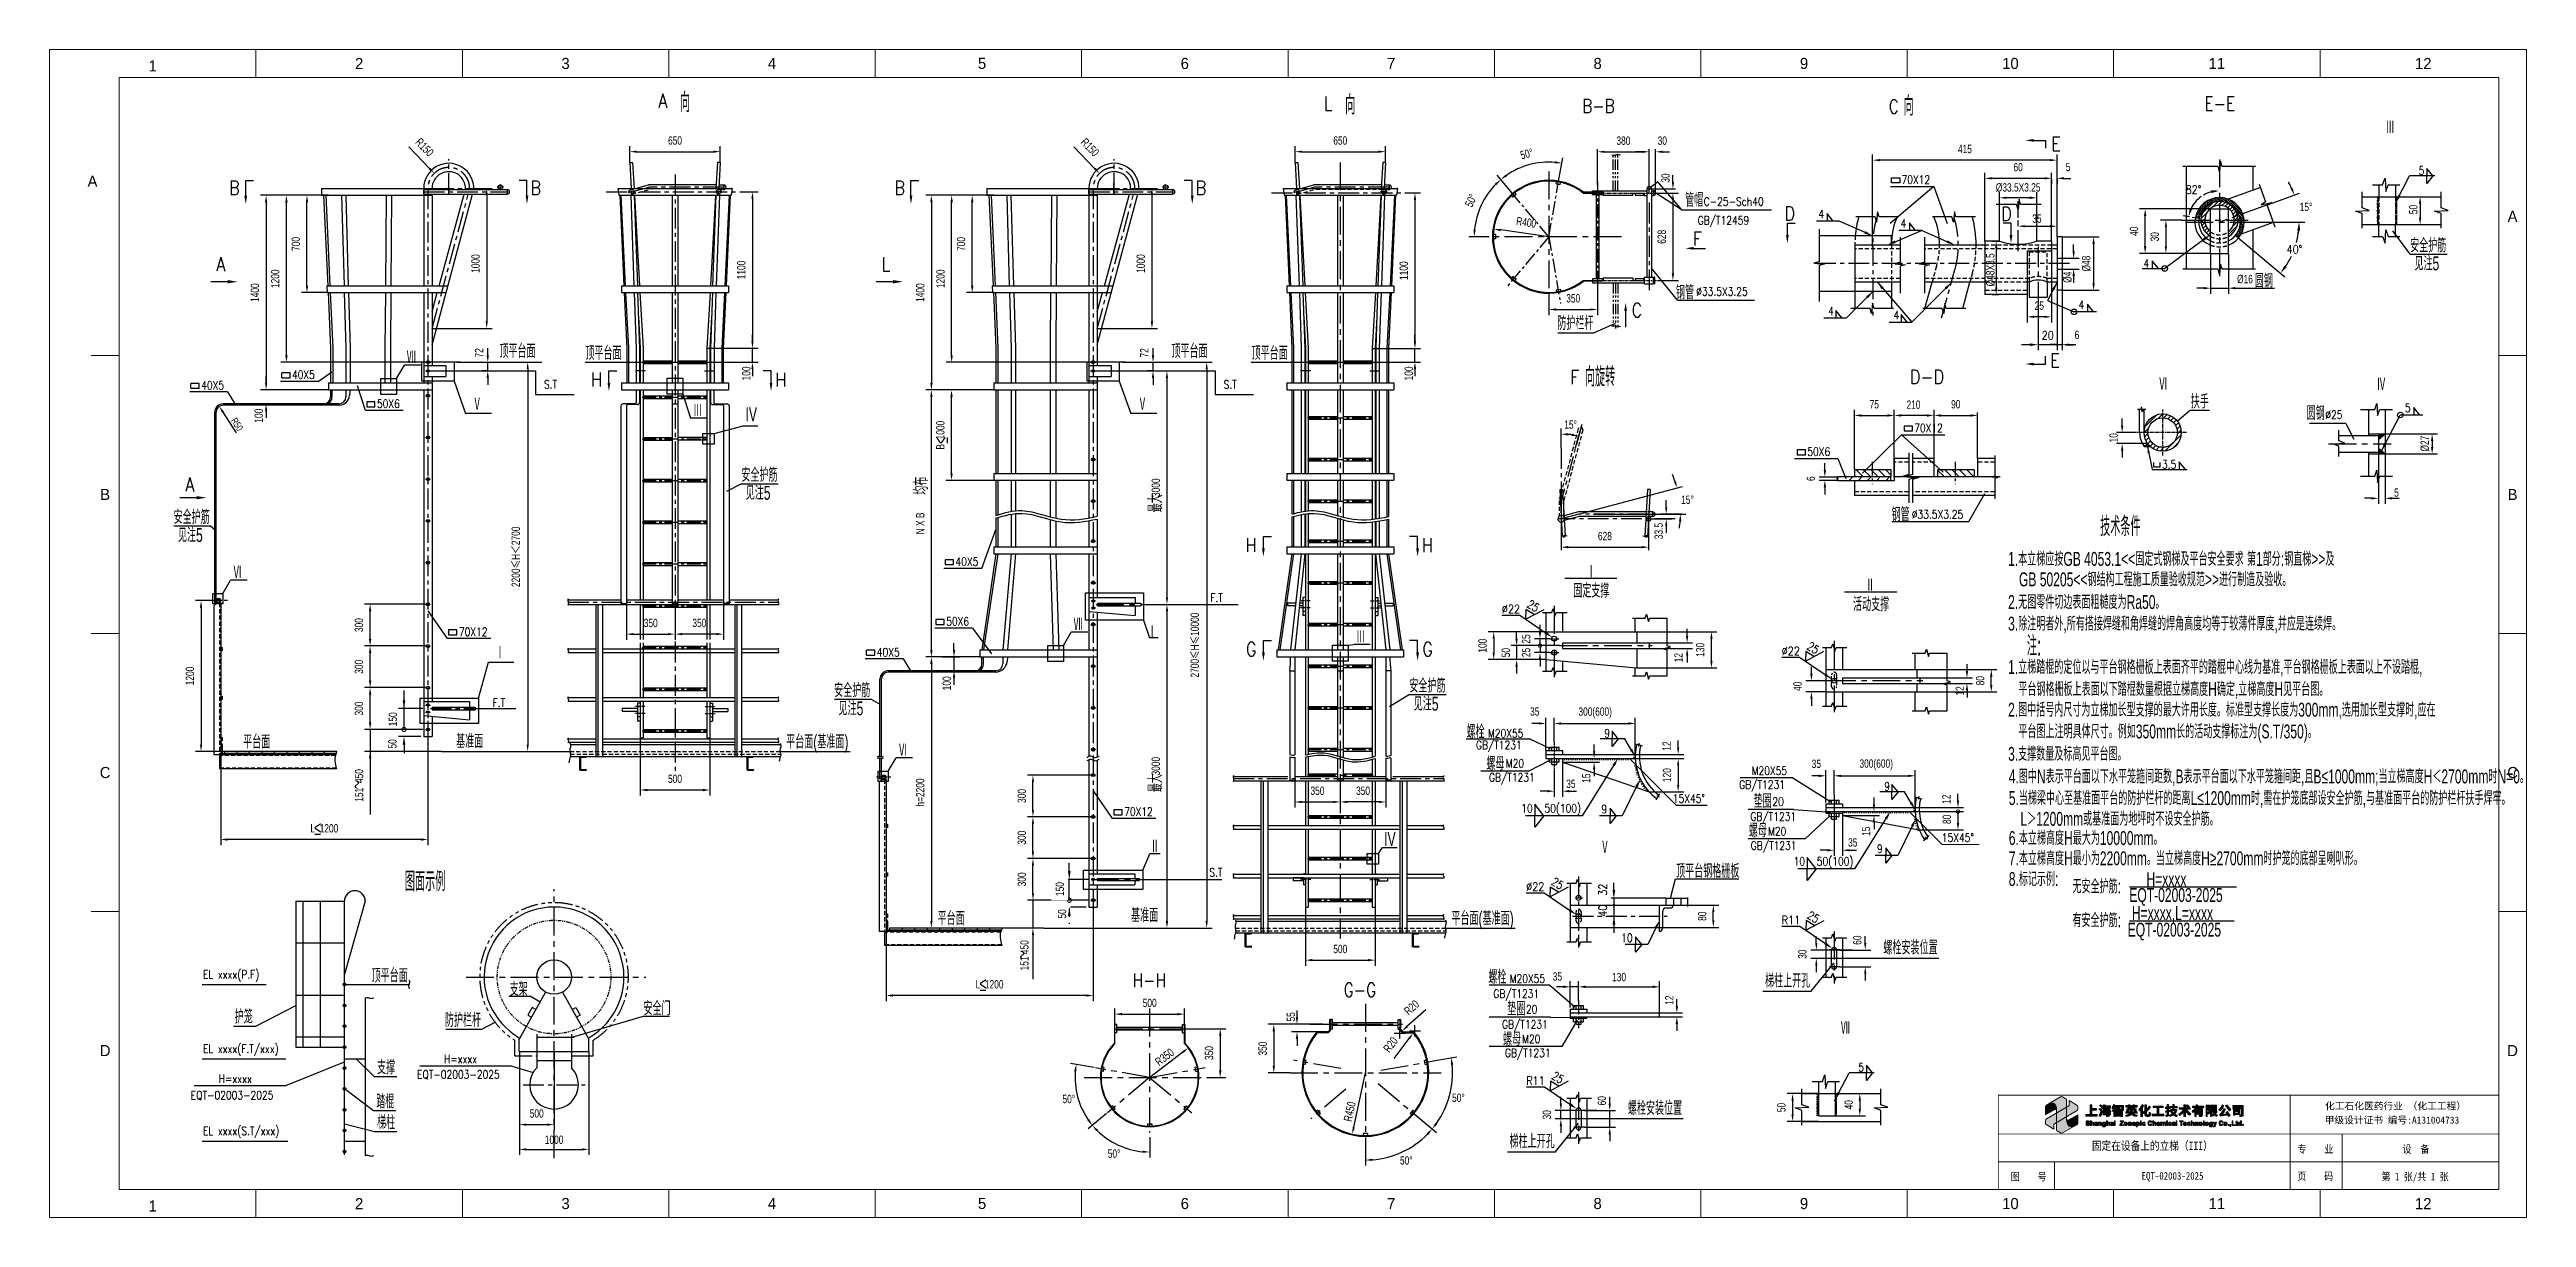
# Model space of a CAD drawing. Extents: x 148 to 221443, y -36682 to 6758.
# Drawn here: x 72653 to 90473, y -12115 to -3715 of the extents above; entities that cross this region are included whole.
import ezdxf
from ezdxf.enums import TextEntityAlignment as Align

# ---------------------------------------------------------------- set-up
doc = ezdxf.new("R2010")
doc.units = 0
doc.header["$LTSCALE"] = 10
doc.header["$MEASUREMENT"] = 0
for name, pattern in [('CENTERX2', [4, 2.5, -0.5, 0.5, -0.5]), ('HIDDENX2', [0.75, 0.5, -0.25]), ('PHANTOM', [2.5, 1.25, -0.25, 0.25, -0.25, 0.25, -0.25]), ('PHANTOM2', [31.75, 15.875, -3.175, 3.175, -3.175, 3.175, -3.175]), ('PHANTOMS8', [6.1, 2.5, -0.8, 0.6, -0.8, 0.6, -0.8])]:
    doc.linetypes.add(name, pattern=pattern)
for name, color, linetype in [('1', 1, 'Continuous'), ('2', 4, 'Continuous'), ('CENTER', 1, 'CENTERX2'), ('DIM', 4, 'Continuous'), ('HIDDEN', 7, 'HIDDENX2'), ('MAIN', 6, 'Continuous'), ('RED', 7, 'Continuous'), ('WHITE', 7, 'Continuous'), ('图层 1', 7, 'Continuous')]:
    doc.layers.add(name, color=color, linetype=linetype)
doc.layers.add('2（细实线）', color=3, linetype='Continuous', lineweight=20)
doc.layers.add('图框层', color=7, linetype='Continuous', lineweight=15)
doc.styles.add('HZ', font='ROMS.SHX', dxfattribs={"width": 0.75, "bigfont": 'GBCBIG.SHX'})
doc.styles.get("Standard").update_dxf_attribs({"font": 'wison_e.shx', "width": 0.75, "bigfont": 'wison_c.shx'})
doc.styles.add('tkhz2', font='')
doc.styles.add('XW', font='ROMANS.shx', dxfattribs={"width": 0.85})
doc.styles.add('公司名', font='simhei.ttf')
doc.styles.get('tkhz2').set_extended_font_data('SimSun')
doc.dimstyles.new('angle-DIM1', dxfattribs={"dimscale": 20, "dimtxt": 3, "dimasz": 3, "dimexe": 2, "dimexo": 1, "dimgap": 1, "dimtad": 0, "dimtih": 1, "dimtoh": 1, "dimdec": 0, "dimzin": 0, "dimdsep": 46, "dimtxsty": 'XW', "dimcen": 2, "dimclrd": 7, "dimclre": 7, "dimclrt": 3, "dimadec": 0, "dimazin": 0, "dimtfac": 0.666667, "dimtdec": 0, "dimtofl": 0, "dimtmove": 2, "dimatfit": 1, "dimfxl": 1, "dimtvp": 1.333333, "dimtolj": 1, "dimtzin": 0, "dimarcsym": 0})
doc.dimstyles.new('DIM1', dxfattribs={"dimscale": 20, "dimtxt": 3, "dimasz": 2.5, "dimexe": 2, "dimexo": 0, "dimgap": 1, "dimtad": 0, "dimdec": 0, "dimzin": 0, "dimdsep": 46, "dimtxsty": 'Standard', "dimcen": 2, "dimclrd": 3, "dimclre": 3, "dimclrt": 3, "dimadec": 0, "dimazin": 0, "dimtfac": 0.666667, "dimtdec": 0, "dimtofl": 0, "dimtmove": 2, "dimatfit": 1, "dimfxl": 2, "dimtvp": 1.333333, "dimtolj": 1, "dimtzin": 0, "dimarcsym": 0})
doc.dimstyles.new('ISO-25', dxfattribs={"dimtxt": 2.5, "dimasz": 2.5, "dimexe": 1.25, "dimexo": 0.625, "dimtad": 1, "dimtxsty": 'Standard', "dimcen": 2.5, "dimadec": 0, "dimazin": 0, "dimtfac": 1, "dimtmove": 0, "dimatfit": 3, "dimfxl": 1, "dimarcsym": 0})
pattern_1 = [(225, (118426.55, 19650.988), (-14.142136, 14.142136), [])]
pattern_2 = [(315, (112077.694, -9131.031), (-7.071068, -7.071068), [])]

msp = doc.modelspace()

# ---------------------------------------------------------------- texts
at = {"color": 3}
for s, height, style, width, p in [('A', 100, 'XW', 0.85, (77033.2675, -4134.0182)), ('向', 140, 'HZ', 0.65, (77187.7934, -4163.7343)), ('L', 100, 'XW', 0.85, (81819.4827, -4151.7912)), ('向', 140, 'HZ', 0.65, (81974.0086, -4181.5073)), ('向', 140, 'HZ', 0.65, (85992.0167, -4189.5821)), ('Ⅲ', 100, 'HZ', 0.65, (89460.6435, -4323.5126)), ('70X12', 60, 'XW', 0.8, (85976.8319, -4680.513)), ('C-25-Sch40', 60, 'XW', 0.8, (84553.4709, -4837.6099)), ('GB/T12459', 60, 'XW', 0.8, (84510.6529, -4973.046)), ('安全护筋', 100, 'HZ', 0.65, (89635.8838, -5172.8505)), ('A', 100, 'XW', 0.85, (73852.8826, -5307.4823)), ('L', 100, 'XW', 0.85, (78639.0977, -5307.4823)), ('见注5', 100, 'HZ', 0.65, (89667.283, -5302.6899)), ('%%C33.5X3.25', 60, 'XW', 0.8, (84499.6685, -5484.9517)), ('顶平台面', 100, 'HZ', 0.65, (75889.7138, -5933.152)), ('顶平台面', 100, 'HZ', 0.65, (76507.9941, -5947.5389)), ('顶平台面', 100, 'HZ', 0.65, (80724.1237, -5933.152)), ('顶平台面', 100, 'HZ', 0.65, (81300.9274, -5947.5389)), ('40X5', 60, 'XW', 0.8, (74397.0769, -6082.9259)), ('Ⅶ', 100, 'HZ', 0.65, (75223.6643, -5978.5022)), ('F', 100, 'XW', 0.85, (83592.413, -6120.3769)), ('向旋转', 140, 'HZ', 0.65, (83698.9064, -6137.7683)), ('D-D', 100, 'XW', 0.85, (86036.1346, -6119.235)), ('40X5', 60, 'XW', 0.8, (73744.1234, -6159.0858)), ('50X6', 60, 'XW', 0.8, (75008.4524, -6291.7648)), ('Ⅴ', 100, 'HZ', 0.65, (75696.86, -6315.029)), ('S.T', 60, 'XW', 0.8, (76210.8334, -6153.2601)), ('Ⅴ', 100, 'HZ', 0.65, (80483.0751, -6315.029)), ('S.T', 60, 'XW', 0.8, (81099.5958, -6153.2601)), ('Ⅵ', 100, 'HZ', 0.65, (87827.7682, -6169.5727)), ('扶手', 100, 'HZ', 0.65, (88058.1779, -6296.0226)), ('Ⅳ', 100, 'HZ', 0.65, (89395.1375, -6173.0851)), ('Ⅲ', 100, 'HZ', 0.65, (77283.398, -6360.4655)), ('IV', 100, 'HZ', 0.65, (77660.5545, -6388.2299)), ('70X12', 60, 'XW', 0.8, (86068.0436, -6466.3465)), ('圆钢', 100, 'HZ', 0.65, (88891.9603, -6379.6121)), ('%%C25', 60, 'XW', 0.8, (89025.7782, -6371.3488)), ('50X6', 60, 'XW', 0.8, (85299.4023, -6636.6824)), ('安全护筋', 100, 'HZ', 0.65, (77630.1699, -6823.2545)), ('A', 100, 'XW', 0.85, (73629.2853, -6892.6073)), ('见注5', 100, 'HZ', 0.65, (77661.5691, -6953.0939)), ('安全护筋', 100, 'HZ', 0.65, (73545.4882, -7126.7141)), ('%%C33.5X3.25', 60, 'XW', 0.8, (86050.5051, -7087.5865)), ('技术条件', 139.99999, 'HZ', 0.65, (87405.4938, -7214.2771)), ('见注5', 100, 'HZ', 0.65, (73576.8874, -7256.5535)), ('Ⅵ', 100, 'HZ', 0.65, (73973.5309, -7524.3792)), ('40X5', 60, 'XW', 0.8, (79170.4043, -7427.6468)), ('Ⅰ', 100, 'HZ', 0.65, (83711.6929, -7520.0463)), ('F.T', 60, 'XW', 0.8, (81003.5115, -7686.5996)), ('固定支撑', 100, 'HZ', 0.65, (83615.152, -7656.4106)), ('活动支撑', 100, 'HZ', 0.65, (85628.5138, -7754.2551)), ('Ⅱ', 100, 'HZ', 0.65, (85719.4376, -7616.5797)), ('50X6', 60, 'XW', 0.8, (79103.9544, -7857.44)), ('Ⅶ', 100, 'HZ', 0.65, (80021.2808, -7898.7147)), ('70X12', 60, 'XW', 0.8, (75598.0976, -7932.5383)), ('Ⅰ', 100, 'HZ', 0.65, (75861.3161, -8101.9326)), ('Ⅰ', 100, 'HZ', 0.65, (80552.6377, -7953.0361)), ('Ⅲ', 100, 'HZ', 0.65, (82053.4974, -7988.6501)), ('注:', 139.99999, 'HZ', 0.65, (86878.2657, -8073.5512)), ('40X5', 60, 'XW', 0.8, (78604.5656, -8079.2984)), ('安全护筋', 100, 'HZ', 0.65, (78297.7725, -8372.935)), ('安全护筋', 100, 'HZ', 0.65, (82436.0775, -8339.7125)), ('见注5', 100, 'HZ', 0.65, (82467.4767, -8469.5518)), ('F.T', 60, 'XW', 0.8, (75841.0509, -8442.425)), ('见注5', 100, 'HZ', 0.65, (78329.1717, -8502.7744)), ('平台面(基准面)', 100, 'HZ', 0.65, (77952.5645, -8742.2377)), ('Ⅵ', 100, 'HZ', 0.65, (78760.9565, -8803.5059)), ('GB/T1231', 60, 'XW', 0.8, (82915.1419, -8746.5829)), ('M20X55', 60, 'XW', 0.8, (83001.251, -8662.8854)), ('螺母', 100, 'HZ', 0.65, (82989.7764, -8901.3036)), ('GB/T1231', 60, 'XW', 0.8, (83009.1264, -8979.7583)), ('M20', 60, 'XW', 0.8, (83130.0466, -8879.0349)), ('M20X55', 60, 'XW', 0.8, (84898.4876, -8931.7193)), ('15X45%%D', 60, 'XW', 0.8, (84331.4611, -9131.6383)), ('GB/T1231', 60, 'XW', 0.8, (84808.9789, -9031.2934)), ('垫圈', 100, 'HZ', 0.65, (84913.359, -9169.6217)), ('70X12', 60, 'XW', 0.8, (80384.3128, -9226.2006)), ('GB/T1231', 60, 'XW', 0.8, (84889.7245, -9260.8169)), ('20', 60, 'XW', 0.8, (85048.1087, -9153.8287)), ('Ⅱ', 100, 'HZ', 0.65, (80572.3868, -9494.7765)), ('IV', 100, 'HZ', 0.65, (82254.7896, -9443.0829)), ('Ⅴ', 100, 'HZ', 0.65, (83810.4145, -9502.6278)), ('螺母', 100, 'HZ', 0.65, (84878.5219, -9381.5415)), ('GB/T1231', 60, 'XW', 0.8, (84892.3015, -9469.7101)), ('M20', 60, 'XW', 0.8, (85016.24, -9367.0146)), ('15X45%%D', 60, 'XW', 0.8, (86266.8309, -9412.6728)), ('图面示例', 140, 'HZ', 0.65, (75209.5734, -9768.2033)), ('S.T', 60, 'XW', 0.8, (80997.0485, -9663.043)), ('顶平台钢格栅板', 100, 'HZ', 0.65, (84355.3492, -9672.3565)), ('EQT-02003-2025', 100, 'HZ', 0.65, (87615.6233, -9845.722)), ('EQT-02003-2025', 100, 'HZ', 0.65, (87604.205, -10094.8611)), ('EL xxxx(P.F)', 60, 'XW', 0.8, (73756.6587, -10396.9292)), ('螺栓', 100, 'HZ', 0.65, (83003.9436, -10434.5981)), ('GB/T1231', 60, 'XW', 0.8, (83040.8183, -10535.5268)), ('M20X55', 60, 'XW', 0.8, (83157.5095, -10426.8072)), ('护笼', 100, 'HZ', 0.65, (73985.0161, -10720.4109)), ('防护栏杆', 100, 'HZ', 0.65, (75497.1337, -10744.3748)), ('GB/T1231', 60, 'XW', 0.8, (83103.0409, -10756.0565)), ('垫圈', 100, 'HZ', 0.65, (83140.7443, -10662.8074)), ('20', 60, 'XW', 0.8, (83275.494, -10647.0144)), ('EL xxxx(F.T/xxx)', 60, 'XW', 0.8, (73756.6587, -10931.6347)), ('螺母', 100, 'HZ', 0.65, (83110.3383, -10882.469)), ('M20', 60, 'XW', 0.8, (83247.6744, -10860.2003)), ('Ⅶ', 100, 'HZ', 0.65, (85541.3524, -10801.7431)), ('支撑', 100, 'HZ', 0.65, (75009.5413, -11084.7654)), ('  H=xxxx', 60, 'XW', 0.8, (75424.8712, -11005.0275)), ('GB/T1231', 60, 'XW', 0.8, (83123.2679, -10960.9236)), ('EQT-02003-2025', 60, 'XW', 0.8, (73668.8986, -11265.3476)), ('  H=xxxx', 60, 'XW', 0.8, (73804.1206, -11146.8248)), ('踏棍', 100, 'HZ', 0.65, (75002.7797, -11330.1642)), ('EQT-02003-2025', 60, 'XW', 0.8, (75297.0283, -11116.2398)), ('梯柱', 100, 'HZ', 0.65, (75009.5413, -11481.2931)), ('EL xxxx(S.T/xxx)', 60, 'XW', 0.8, (73756.6587, -11521.6347))]:
    msp.add_text(s, height=height, dxfattribs=dict(at, style=style, width=width)).set_placement(p)
at = {"color": 3, "style": 'XW'}
for s, height, width, p in [('B-B', 100, 0.8, (83913.1125, -4120.393)), ('C', 100, 0.8, (85957.5963, -4125.0408)), ('E-E', 100, 0.8, (88376.1809, -4102.911)), ('E', 100, 0.85, (87123.3253, -4393.03)), ('B', 100, 0.85, (74020.9601, -4708.6654)), ('B', 100, 0.85, (76188.7431, -4708.6654)), ('B', 100, 0.85, (78807.1753, -4708.6654)), ('B', 100, 0.85, (80974.9582, -4708.6654)), ('D', 100, 0.85, (85210.2017, -4892.9082)), ('D', 100, 0.85, (86770.3657, -4896.4396)), ('F', 100, 0.85, (84541.2194, -5074.6996)), ('C', 100, 0.85, (84111.1678, -5588.7057)), ('H', 100, 0.85, (76627.9254, -6088.164)), ('H', 100, 0.85, (77954.3503, -6089.1538)), ('E', 100, 0.85, (87115.7346, -5950.0724)), ('H', 100, 0.85, (81336.5829, -7278.2271)), ('H', 100, 0.85, (82606.1144, -7279.2169)), ('G', 100, 0.85, (81336.5829, -8026.9346)), ('G', 100, 0.85, (82606.1144, -8027.9244)), ('50(100)', 60, 0.8, (83671.2071, -9171.4472)), ('H-H', 100, 0.8, (80685.2945, -10408.8502)), ('G-G', 100, 0.8, (82196.992, -10477.3975))]:
    msp.add_text(s, height=height, dxfattribs=dict(at, width=width)).set_placement(p, align=Align.MIDDLE_RIGHT)
at = {"color": 3, "linetype": 'Continuous', "style": 'XW', "width": 0.8}
for s, p in [('5', (89738.6171, -4584.2855)), ('4', (85419.5025, -4898.1086)), ('4', (86011.0343, -4964.1086)), ('4', (87759.0649, -5252.2003)), ('4', (87291.5422, -5549.4746)), ('4', (85490.371, -5594.1506)), ('4', (85960.8892, -5624.7979)), ('5', (89639.4084, -6292.0333)), ('3.5', (87953.396, -6698.7941)), ('9', (83880.2112, -8631.9263)), ('9', (85893.5731, -9013.9052)), ('10', (83323.3507, -9171.4472)), ('9', (83859.0249, -9177.4022)), ('9', (85841.3301, -9463.1029)), ('10', (85282.8052, -9553.4261)), ('50(100)', (85630.6616, -9553.4261)), ('10', (84042.0433, -10103.3949)), ('5', (85707.1227, -11034.7863))]:
    msp.add_text(s, height=60, dxfattribs=at).set_placement(p, align=Align.MIDDLE_RIGHT)
at = {"color": 3, "style": 'HZ', "width": 0.65}
msp.add_text('～', height=100, rotation=90, dxfattribs=at).set_placement((79706.7662, -10260.7248))
at = {"color": 3, "style": 'XW', "width": 0.8}
msp.add_text('25', height=60, rotation=327.98432071, dxfattribs=at).set_placement((83539.3853, -11130.2195), align=Align.MIDDLE_RIGHT)
at = {"color": 3, "char_height": 60, "attachment_point": 5, "style": 'XW'}
for s, insert in [('%%C22', (83166.797, -7738.7913)), ('%%C22', (83342.0232, -9735.1608)), ('R11', (83343.5946, -11130.5714))]:
    msp.add_mtext(s, dxfattribs=dict(at, insert=insert))
at = {"color": 3, "insert": (75123.233, -8531.7799), "char_height": 60, "attachment_point": 5, "rotation": 90}
msp.add_mtext('\\A1;150', dxfattribs=at)
at = {"layer": '2', "color": 3, "linetype": 'Continuous', "style": 'HZ', "width": 0.65}
for s, p in [('管帽', (84419.6531, -4845.8732)), ('圆钢', (88518.6145, -5427.8348)), ('钢管', (84354.3831, -5511.2914)), ('防护栏杆', (83500.6328, -5731.6994)), ('钢管', (85905.2196, -7107.9134)), ('1.本立梯应按GB 4053.1<<固定式钢梯及平台安全要求 第1部分:钢直梯>>及', (86743.799, -7428.0992)), ('GB 50205<<钢结构工程施工质量验收规范>>进行制造及验收。', (86821.8947, -7575.3346)), ('2.无图零件切边表面粗糙度为Ra50。', (86743.7472, -7738.1359)), ('3.除注明者外,所有搭接焊缝和角焊缝的焊角高度均等于较薄件厚度,并应是连续焊。', (86743.7472, -7893.5628)), ('1.立梯踏棍的定位以与平台钢格栅板上表面齐平的踏棍中心线为基准,平台钢格栅板上表面以上不设踏棍,', (86743.6252, -8205.8683)), ('平台钢格栅板上表面以下踏棍数量根据立梯高度H确定,立梯高度H见平台图。', (86817.6944, -8364.3379)), ('2.图中括号内尺寸为立梯加长型支撑的最大许用长度。标准型支撑长度为300mm,选用加长型支撑时,应在', (86743.6252, -8512.7486)), ('平台面', (74045.9528, -8743.4905)), ('基准面', (75578.1488, -8739.2397)), ('螺栓', (82847.685, -8670.6763)), ('3.支撑数量及标高见平台图。', (86743.6252, -8830.1927)), ('平台图上注明具体尺寸。例如350mm长的活动支撑标注为(S.T/350)。', (86817.6944, -8669.043)), ('4.图中N表示平台面以下水平笼箍间距数,B表示平台面以下水平笼箍间距,且B≤1000mm;当立梯高度H＜2700mm时N=0。', (86748.7319, -8992.5489)), ('5.当梯梁中心至基准面平台的防护栏杆的距离L≤1200mm时,需在护笼底部设安全护筋,与基准面平台的防护栏杆扶手焊牢。', (86748.7319, -9148.2566)), ('L＞1200mm或基准面为地坪时不设安全护筋。', (86832.151, -9297.5079)), ('≤', (74558.5797, -9364.5302)), ('6.本立梯高度H最大为10000mm。', (86748.7319, -9435.7655)), ('8.标记示例:', (86748.7319, -9730.4537)), ('7.本立梯高度H最小为2200mm。当立梯高度H≥2700mm时护笼的底部呈喇叭形。', (86748.7319, -9581.5322)), ('无安全护筋:', (87206.796, -9783.3661)), ('H=xxxx', (87739.2637, -9732.0357)), ('平台面', (79041.8859, -10013.703)), ('基准面', (80433.9919, -9990.9399)), ('平台面(基准面)', (82738.7797, -10012.4502)), ('有安全护筋:', (87206.796, -10026.796)), ('H=xxxx,L=xxxx', (87633.9544, -9975.4656)), ('螺栓安装位置', (85846.6137, -10223.2899)), ('顶平台面', (74969.7182, -10424.3472)), ('支架', (75963.0095, -10521.9261)), ('≤', (79345.2909, -10486.3208)), ('梯柱上开孔', (84995.0779, -10461.8222)), ('安全门', (76926.4679, -10659.9339)), ('螺栓安装位置', (84008.4781, -11377.9564)), ('梯柱上开孔', (83156.9423, -11616.4887))]:
    msp.add_text(s, height=100, dxfattribs=at).set_placement(p)
for s, p in [('≤', (79117.6752, -6549.6091)), ('均布', (78972.3149, -6916.7939)), ('最大', (80659.1744, -7043.2864)), ('～', (74918.6126, -9034.5246)), ('最大', (80659.3908, -9055.9555))]:
    msp.add_text(s, height=100, rotation=90, dxfattribs=at).set_placement(p)
at = {"layer": 'DIM', "color": 3, "style": 'XW', "width": 0.8}
for p in [(83362.5877, -7738.4395), (85375.9495, -8040.2178), (83537.8139, -9734.8089), (85377.521, -9975.5531)]:
    msp.add_text('25', height=60, rotation=327.98432071, dxfattribs=at).set_placement(p, align=Align.MIDDLE_RIGHT)
at = {"layer": 'DIM', "color": 3, "char_height": 60, "attachment_point": 5, "style": 'XW'}
for s, insert in [('\\A1;20', (87029.1011, -5770.459)), ('%%C22', (85180.1588, -8040.5696)), ('R11', (85181.7303, -9975.9049))]:
    msp.add_mtext(s, dxfattribs=dict(at, insert=insert))
at = {"layer": 'DIM', "color": 3, "insert": (75119.9416, -8708.5985), "char_height": 60, "attachment_point": 5, "rotation": 90}
msp.add_mtext('\\A1;50', dxfattribs=at)
at = {"layer": 'DIM', "color": 3, "linetype": 'Continuous', "char_height": 60, "attachment_point": 5, "rotation": 90, "style": 'XW'}
for s, insert in [('\\A1;32', (83827.7173, -9757.016)), ('\\A1;40', (83827.8283, -9908.1695))]:
    msp.add_mtext(s, dxfattribs=dict(at, insert=insert))
at = {"layer": '图框层', "ltscale": 10, "style": '公司名'}
for s, p in [('化工石化医药行业 （化工工程）', (89024.222, -11337.8471)), ('甲级设计证书 编号:A131004733', (89021.1766, -11439.324))]:
    msp.add_text(s, height=50, dxfattribs=at).set_placement(p)
at = {"layer": '图框层', "style": 'tkhz2', "width": 0.85}
for s, p in [('专    业', (88954.798, -11650.8576)), ('设  备', (89677.5034, -11650.8576)), ('图    号', (86891.6308, -11849.4863)), ('EQT-02003-2025', (87926.7436, -11843.0312)), ('页    码', (88953.3589, -11845.3744)), ('第 1 张/共 1 张', (89671.6236, -11848.3162))]:
    msp.add_text(s, height=55, dxfattribs=at).set_placement(p, align=Align.CENTER)
msp.add_attdef('固定在设备上的立梯（III）', text='', height=60, dxfattribs=at).set_placement((87781.4247, -11629.1528), align=Align.CENTER)

# ---------------------------------------------------------------- blocks, each defined once
blk = doc.blocks.new('_DotSmall')
at = {"layer": 'WHITE', "color": 0, "const_width": 0.5}
blk.add_lwpolyline([(-0.0625, 0, 1), (0.0625, 0, 1)], format="xyb", close=True, dxfattribs=at)
blk = doc.blocks.new('*D341')
at = {"color": 3, "lineweight": -2}
for p, q in [((75359, -8304), (74919, -8304)), ((74959, -8554), (74959, -8354)), ((75339, -8604), (74919, -8604))]:
    blk.add_line(p, q, dxfattribs=at)
at = {"color": 3}
for points in [[(74968, -8354), (74951, -8354), (74959, -8304)], [(74951, -8554), (74968, -8554), (74959, -8604)]]:
    blk.add_solid(points, dxfattribs=at)
at = {"layer": 'Defpoints', "color": 0}
for p in [(74959, -8304), (75359, -8304), (75339, -8604)]:
    blk.add_point(p, dxfattribs=at)
at = {"color": 3, "insert": (74879, -8454), "char_height": 60, "attachment_point": 5, "rotation": 90}
blk.add_mtext('\\A1;300', dxfattribs=at)
blk = doc.blocks.new('*D342')
at = {"layer": 'Defpoints', "color": 0}
for p in [(74959, -8004), (75359, -8004), (75359, -8304)]:
    blk.add_point(p, dxfattribs=at)
at = {"layer": 'DIM', "color": 3, "lineweight": -2}
for p, q in [((75359, -8004), (74919, -8004)), ((74959, -8254), (74959, -8054)), ((75359, -8304), (74919, -8304))]:
    blk.add_line(p, q, dxfattribs=at)
at = {"layer": 'DIM', "color": 3}
for points in [[(74968, -8054), (74951, -8054), (74959, -8004)], [(74951, -8254), (74968, -8254), (74959, -8304)]]:
    blk.add_solid(points, dxfattribs=at)
at = {"layer": 'DIM', "color": 3, "insert": (74879, -8154), "char_height": 60, "attachment_point": 5, "rotation": 90}
blk.add_mtext('\\A1;300', dxfattribs=at)
blk = doc.blocks.new('*D343')
at = {"layer": 'Defpoints', "color": 0}
for p in [(74959, -7704), (75359, -7704), (75359, -8004)]:
    blk.add_point(p, dxfattribs=at)
at = {"layer": 'DIM', "color": 3, "lineweight": -2}
for p, q in [((75359, -7704), (74919, -7704)), ((74959, -7954), (74959, -7754)), ((75359, -8004), (74919, -8004))]:
    blk.add_line(p, q, dxfattribs=at)
at = {"layer": 'DIM', "color": 3}
for points in [[(74968, -7754), (74951, -7754), (74959, -7704)], [(74951, -7954), (74968, -7954), (74959, -8004)]]:
    blk.add_solid(points, dxfattribs=at)
at = {"layer": 'DIM', "color": 3, "insert": (74879, -7854), "char_height": 60, "attachment_point": 5, "rotation": 90}
blk.add_mtext('\\A1;300', dxfattribs=at)
blk = doc.blocks.new('*D344')
at = {"color": 3, "lineweight": -2}
for p, q in [((74959, -8554), (74959, -8504)), ((75339, -8604), (74919, -8604)), ((74959, -8604), (74959, -8763)), ((75472, -8763), (74919, -8763)), ((74959, -8813), (74959, -8863))]:
    blk.add_line(p, q, dxfattribs=at)
at = {"color": 3}
for points in [[(74951, -8554), (74968, -8554), (74959, -8604)], [(74968, -8813), (74951, -8813), (74959, -8763)]]:
    blk.add_solid(points, dxfattribs=at)
at = {"layer": 'Defpoints', "color": 0}
for p in [(75339, -8604), (74959, -8763), (75472, -8763)]:
    blk.add_point(p, dxfattribs=at)
at = {"color": 3, "insert": (74880, -9007), "char_height": 60, "attachment_point": 5, "rotation": 90}
blk.add_mtext('\\A1;151  450', dxfattribs=at)
blk = doc.blocks.new('*D345')
at = {"layer": 'Defpoints', "color": 0}
for p in [(75975, -5963), (75906, -8763), (76093, -8763)]:
    blk.add_point(p, dxfattribs=at)
at = {"layer": 'DIM', "color": 3, "lineweight": -2}
for p, q in [((75975, -5963), (76133, -5963)), ((76093, -6013), (76093, -8713)), ((75906, -8763), (76133, -8763))]:
    blk.add_line(p, q, dxfattribs=at)
at = {"layer": 'DIM', "color": 3}
for points in [[(76101, -6013), (76085, -6013), (76093, -5963)], [(76085, -8713), (76101, -8713), (76093, -8763)]]:
    blk.add_solid(points, dxfattribs=at)
at = {"layer": 'DIM', "color": 3, "insert": (76008, -7363), "char_height": 60, "attachment_point": 5, "rotation": 90}
blk.add_mtext('\\A1;2200{\\fSimSun|b0|i0|c134|p0;≤}H{\\fSimSun|b0|i0|c134|p54;＜}2700', dxfattribs=at)
blk = doc.blocks.new('*D346')
at = {"layer": 'Defpoints', "color": 0}
for p in [(77478, -4449), (76828, -4528), (77478, -4528)]:
    blk.add_point(p, dxfattribs=at)
at = {"layer": 'DIM', "color": 3, "lineweight": -2}
for p, q in [((76828, -4528), (76828, -4409)), ((76878, -4449), (77428, -4449)), ((77478, -4528), (77478, -4409))]:
    blk.add_line(p, q, dxfattribs=at)
at = {"layer": 'DIM', "color": 3}
for points in [[(76878, -4441), (76878, -4457), (76828, -4449)], [(77428, -4457), (77428, -4441), (77478, -4449)]]:
    blk.add_solid(points, dxfattribs=at)
at = {"layer": 'DIM', "color": 3, "insert": (77153, -4369), "char_height": 60, "attachment_point": 5}
blk.add_mtext('\\A1;650', dxfattribs=at)
blk = doc.blocks.new('*D347')
at = {"layer": 'Defpoints', "color": 0}
for p in [(75421, -4605), (75525, -4713)]:
    blk.add_point(p, dxfattribs=at)
at = {"layer": 'DIM', "color": 3, "linetype": 'Continuous', "lineweight": -2}
for p, q in [((75237, -4414), (75386, -4569)), ((75485, -4713), (75565, -4713)), ((75525, -4753), (75525, -4673))]:
    blk.add_line(p, q, dxfattribs=at)
at = {"layer": 'DIM', "color": 3}
blk.add_solid([(75380, -4575), (75392, -4563), (75421, -4605)], dxfattribs=at)
at = {"layer": 'DIM', "color": 3, "insert": (75351, -4417), "char_height": 60, "attachment_point": 5, "rotation": 313.9301}
blk.add_mtext('\\A1;R150', dxfattribs=at)
blk = doc.blocks.new('*D348')
at = {"layer": 'Defpoints', "color": 0}
for p in [(75720, -4713), (75405, -5720), (75798, -5720)]:
    blk.add_point(p, dxfattribs=at)
at = {"layer": 'DIM', "color": 3, "linetype": 'Continuous', "lineweight": -2}
for p, q in [((75720, -4713), (75838, -4713)), ((75798, -4763), (75798, -5670)), ((75405, -5720), (75838, -5720))]:
    blk.add_line(p, q, dxfattribs=at)
at = {"layer": 'DIM', "color": 3}
for points in [[(75806, -4763), (75790, -4763), (75798, -4713)], [(75790, -5670), (75806, -5670), (75798, -5720)]]:
    blk.add_solid(points, dxfattribs=at)
at = {"layer": 'DIM', "color": 3, "insert": (75718, -5254), "char_height": 60, "attachment_point": 5, "rotation": 90}
blk.add_mtext('\\A1;1000', dxfattribs=at)
blk = doc.blocks.new('*D349')
at = {"layer": 'Defpoints', "color": 0}
for p in [(74660, -4763), (74211, -6163), (74660, -6163)]:
    blk.add_point(p, dxfattribs=at)
at = {"layer": 'DIM', "color": 3, "linetype": 'Continuous', "lineweight": -2}
for p, q in [((74660, -4763), (74171, -4763)), ((74211, -4813), (74211, -6113)), ((74660, -6163), (74171, -6163))]:
    blk.add_line(p, q, dxfattribs=at)
at = {"layer": 'DIM', "color": 3}
for points in [[(74219, -4813), (74203, -4813), (74211, -4763)], [(74203, -6113), (74219, -6113), (74211, -6163)]]:
    blk.add_solid(points, dxfattribs=at)
at = {"layer": 'DIM', "color": 3, "insert": (74131, -5463), "char_height": 60, "attachment_point": 5, "rotation": 90}
blk.add_mtext('\\A1;1400', dxfattribs=at)
blk = doc.blocks.new('*D350')
at = {"layer": 'Defpoints', "color": 0}
for p in [(74357, -4763), (74660, -4763), (75606, -5963)]:
    blk.add_point(p, dxfattribs=at)
at = {"layer": 'DIM', "color": 3, "linetype": 'Continuous', "lineweight": -2}
for p, q in [((74660, -4763), (74317, -4763)), ((74357, -5913), (74357, -4813)), ((75606, -5963), (74317, -5963))]:
    blk.add_line(p, q, dxfattribs=at)
at = {"layer": 'DIM', "color": 3}
for points in [[(74366, -4813), (74349, -4813), (74357, -4763)], [(74349, -5913), (74366, -5913), (74357, -5963)]]:
    blk.add_solid(points, dxfattribs=at)
at = {"layer": 'DIM', "color": 3, "insert": (74277, -5363), "char_height": 60, "attachment_point": 5, "rotation": 90}
blk.add_mtext('\\A1;1200', dxfattribs=at)
blk = doc.blocks.new('*D351')
at = {"layer": 'Defpoints', "color": 0}
for p in [(74505, -4763), (74660, -4763), (74660, -5463)]:
    blk.add_point(p, dxfattribs=at)
at = {"layer": 'DIM', "color": 3, "linetype": 'Continuous', "lineweight": -2}
for p, q in [((74660, -4763), (74465, -4763)), ((74505, -5413), (74505, -4813)), ((74660, -5463), (74465, -5463))]:
    blk.add_line(p, q, dxfattribs=at)
at = {"layer": 'DIM', "color": 3}
for points in [[(74513, -4813), (74497, -4813), (74505, -4763)], [(74497, -5413), (74513, -5413), (74505, -5463)]]:
    blk.add_solid(points, dxfattribs=at)
at = {"layer": 'DIM', "color": 3, "insert": (74425, -5113), "char_height": 60, "attachment_point": 5, "rotation": 90}
blk.add_mtext('\\A1;700', dxfattribs=at)
blk = doc.blocks.new('*D352')
at = {"layer": 'Defpoints', "color": 0}
for p in [(76033, -10920), (76283, -10920), (76283, -11447)]:
    blk.add_point(p, dxfattribs=at)
at = {"layer": 'DIM', "color": 3, "linetype": 'Continuous', "lineweight": -2}
for p, q in [((76033, -10920), (76033, -11487)), ((76283, -10920), (76283, -11487)), ((76083, -11447), (76233, -11447))]:
    blk.add_line(p, q, dxfattribs=at)
at = {"layer": 'DIM', "color": 3}
for points in [[(76083, -11439), (76083, -11455), (76033, -11447)], [(76233, -11455), (76233, -11439), (76283, -11447)]]:
    blk.add_solid(points, dxfattribs=at)
at = {"layer": 'DIM', "color": 3, "insert": (76158, -11367), "char_height": 60, "attachment_point": 5}
blk.add_mtext('\\A1;500', dxfattribs=at)
blk = doc.blocks.new('*D353')
at = {"layer": 'Defpoints', "color": 0}
for p in [(76033, -10920), (76533, -10920), (76533, -11625)]:
    blk.add_point(p, dxfattribs=at)
at = {"layer": 'DIM', "color": 3, "linetype": 'Continuous', "lineweight": -2}
for p, q in [((76033, -10920), (76033, -11665)), ((76533, -10920), (76533, -11665)), ((76083, -11625), (76483, -11625))]:
    blk.add_line(p, q, dxfattribs=at)
at = {"layer": 'DIM', "color": 3}
for points in [[(76083, -11617), (76083, -11633), (76033, -11625)], [(76483, -11633), (76483, -11617), (76533, -11625)]]:
    blk.add_solid(points, dxfattribs=at)
at = {"layer": 'DIM', "color": 3, "insert": (76283, -11556), "char_height": 60, "attachment_point": 5}
blk.add_mtext('\\A1;1000', dxfattribs=at)
blk = doc.blocks.new('*D354')
at = {"color": 3, "lineweight": -2}
for p, q in [((75806, -5913), (75806, -5863)), ((75806, -6026), (75766, -6026)), ((75802, -5963), (75846, -5963)), ((75806, -6076), (75806, -6126))]:
    blk.add_line(p, q, dxfattribs=at)
at = {"color": 3}
for points in [[(75797, -5913), (75814, -5913), (75806, -5963)], [(75814, -6076), (75797, -6076), (75806, -6026)]]:
    blk.add_solid(points, dxfattribs=at)
at = {"layer": 'Defpoints', "color": 0}
for p in [(75802, -5963), (75806, -5963), (75806, -6026)]:
    blk.add_point(p, dxfattribs=at)
at = {"color": 3, "insert": (75743, -5896), "char_height": 60, "attachment_point": 5, "rotation": 90}
blk.add_mtext('\\A1;72', dxfattribs=at)
blk = doc.blocks.new('*D355')
at = {"layer": 'Defpoints', "color": 0}
for p in [(73874, -6281), (73901, -6323)]:
    blk.add_point(p, dxfattribs=at)
at = {"layer": 'WHITE', "color": 0, "linetype": 'Continuous', "lineweight": -2}
blk.add_line((73998, -6472), (73901, -6323), dxfattribs=at)
at = {"layer": 'WHITE', "color": 0}
blk.add_solid([(73908, -6318), (73894, -6327), (73874, -6281)], dxfattribs=at)
at = {"layer": 'WHITE', "color": 0, "insert": (74002, -6410), "char_height": 50, "attachment_point": 5, "rotation": 302.814}
blk.add_mtext('R50', dxfattribs=at)
blk = doc.blocks.new('*D356')
at = {"layer": 'Defpoints', "color": 0}
for p in [(74640, -6163), (74173, -6263), (74211, -6263)]:
    blk.add_point(p, dxfattribs=at)
at = {"layer": 'WHITE', "color": 3, "linetype": 'Continuous', "lineweight": -2}
for p, q in [((74640, -6163), (74171, -6163)), ((74211, -6113), (74211, -6063)), ((74173, -6263), (74251, -6263)), ((74211, -6313), (74211, -6363))]:
    blk.add_line(p, q, dxfattribs=at)
at = {"layer": 'WHITE', "color": 3}
for points in [[(74203, -6113), (74219, -6113), (74211, -6163)], [(74219, -6313), (74203, -6313), (74211, -6263)]]:
    blk.add_solid(points, dxfattribs=at)
at = {"layer": 'WHITE', "color": 3, "insert": (74158, -6348), "char_height": 60, "attachment_point": 5, "rotation": 90}
blk.add_mtext('\\A1;100', dxfattribs=at)
blk = doc.blocks.new('*D357')
at = {"layer": 'Defpoints', "color": 0}
for p in [(73868, -7678), (73743, -8763), (73911, -8763)]:
    blk.add_point(p, dxfattribs=at)
at = {"layer": 'WHITE', "color": 3, "linetype": 'Continuous', "lineweight": -2}
for p, q in [((73868, -7678), (73703, -7678)), ((73743, -7728), (73743, -8713)), ((73911, -8763), (73703, -8763))]:
    blk.add_line(p, q, dxfattribs=at)
at = {"layer": 'WHITE', "color": 3}
for points in [[(73751, -7728), (73735, -7728), (73743, -7678)], [(73735, -8713), (73751, -8713), (73743, -8763)]]:
    blk.add_solid(points, dxfattribs=at)
at = {"layer": 'WHITE', "color": 3, "insert": (73663, -8220), "char_height": 60, "attachment_point": 5, "rotation": 90}
blk.add_mtext('\\A1;1200', dxfattribs=at)
blk = doc.blocks.new('*D358')
at = {"layer": 'Defpoints', "color": 0}
for p in [(75375, -8542), (73885, -8788), (73885, -9396)]:
    blk.add_point(p, dxfattribs=at)
at = {"layer": 'WHITE', "color": 3, "linetype": 'Continuous', "lineweight": -2}
for p, q in [((75375, -8542), (75375, -9436)), ((73885, -8788), (73885, -9436)), ((75325, -9396), (73935, -9396))]:
    blk.add_line(p, q, dxfattribs=at)
at = {"layer": 'WHITE', "color": 3}
for points in [[(73935, -9388), (73935, -9405), (73885, -9396)], [(75325, -9405), (75325, -9388), (75375, -9396)]]:
    blk.add_solid(points, dxfattribs=at)
at = {"layer": 'WHITE', "color": 3, "insert": (74630, -9316), "char_height": 60, "attachment_point": 5}
blk.add_mtext('\\A1;L  1200', dxfattribs=at)
blk = doc.blocks.new('*D359')
at = {"layer": 'Defpoints', "color": 0}
for p in [(76803, -7698), (77153, -7698), (77153, -7919)]:
    blk.add_point(p, dxfattribs=at)
at = {"layer": 'DIM', "color": 3, "lineweight": -2}
for p, q in [((76803, -7698), (76803, -7959)), ((77153, -7698), (77153, -7959)), ((76853, -7919), (77103, -7919))]:
    blk.add_line(p, q, dxfattribs=at)
at = {"layer": 'DIM', "color": 3}
for points in [[(76853, -7911), (76853, -7927), (76803, -7919)], [(77103, -7927), (77103, -7911), (77153, -7919)]]:
    blk.add_solid(points, dxfattribs=at)
at = {"layer": 'DIM', "color": 3, "insert": (76978, -7839), "char_height": 60, "attachment_point": 5}
blk.add_mtext('\\A1;350', dxfattribs=at)
blk = doc.blocks.new('*D360')
at = {"layer": 'Defpoints', "color": 0}
for p in [(77153, -7698), (77502, -7698), (77153, -7919)]:
    blk.add_point(p, dxfattribs=at)
at = {"layer": 'DIM', "color": 3, "lineweight": -2}
for p, q in [((77153, -7698), (77153, -7959)), ((77502, -7698), (77502, -7959)), ((77452, -7919), (77203, -7919))]:
    blk.add_line(p, q, dxfattribs=at)
at = {"layer": 'DIM', "color": 3}
for points in [[(77203, -7911), (77203, -7927), (77153, -7919)], [(77452, -7927), (77452, -7911), (77502, -7919)]]:
    blk.add_solid(points, dxfattribs=at)
at = {"layer": 'DIM', "color": 3, "insert": (77328, -7839), "char_height": 60, "attachment_point": 5}
blk.add_mtext('\\A1;350', dxfattribs=at)
blk = doc.blocks.new('*D361')
at = {"layer": 'Defpoints', "color": 0}
for p in [(80207, -4605), (80311, -4713)]:
    blk.add_point(p, dxfattribs=at)
at = {"layer": 'DIM', "color": 3, "linetype": 'Continuous', "lineweight": -2}
for p, q in [((80023, -4414), (80172, -4569)), ((80271, -4713), (80351, -4713)), ((80311, -4753), (80311, -4673))]:
    blk.add_line(p, q, dxfattribs=at)
at = {"layer": 'DIM', "color": 3}
blk.add_solid([(80166, -4575), (80178, -4563), (80207, -4605)], dxfattribs=at)
at = {"layer": 'DIM', "color": 3, "insert": (80138, -4417), "char_height": 60, "attachment_point": 5, "rotation": 313.9301}
blk.add_mtext('\\A1;R150', dxfattribs=at)
blk = doc.blocks.new('*D362')
at = {"layer": 'Defpoints', "color": 0}
for p in [(80506, -4713), (80191, -5720), (80584, -5720)]:
    blk.add_point(p, dxfattribs=at)
at = {"layer": 'DIM', "color": 3, "linetype": 'Continuous', "lineweight": -2}
for p, q in [((80506, -4713), (80624, -4713)), ((80584, -4763), (80584, -5670)), ((80191, -5720), (80624, -5720))]:
    blk.add_line(p, q, dxfattribs=at)
at = {"layer": 'DIM', "color": 3}
for points in [[(80593, -4763), (80576, -4763), (80584, -4713)], [(80576, -5670), (80593, -5670), (80584, -5720)]]:
    blk.add_solid(points, dxfattribs=at)
at = {"layer": 'DIM', "color": 3, "insert": (80504, -5254), "char_height": 60, "attachment_point": 5, "rotation": 90}
blk.add_mtext('\\A1;1000', dxfattribs=at)
blk = doc.blocks.new('*D363')
at = {"color": 3, "lineweight": -2}
for p, q in [((79446, -4763), (78957, -4763)), ((78997, -4813), (78997, -6113)), ((79446, -6163), (78957, -6163))]:
    blk.add_line(p, q, dxfattribs=at)
at = {"color": 3}
for points in [[(79006, -4813), (78989, -4813), (78997, -4763)], [(78989, -6113), (79006, -6113), (78997, -6163)]]:
    blk.add_solid(points, dxfattribs=at)
at = {"layer": 'Defpoints', "color": 0}
for p in [(79446, -4763), (78997, -6163), (79446, -6163)]:
    blk.add_point(p, dxfattribs=at)
at = {"color": 3, "insert": (78917, -5463), "char_height": 60, "attachment_point": 5, "rotation": 90}
blk.add_mtext('\\A1;1400', dxfattribs=at)
blk = doc.blocks.new('*D364')
at = {"layer": 'Defpoints', "color": 0}
for p in [(79143, -4763), (79446, -4763), (80392, -5963)]:
    blk.add_point(p, dxfattribs=at)
at = {"layer": 'DIM', "color": 3, "linetype": 'Continuous', "lineweight": -2}
for p, q in [((79446, -4763), (79103, -4763)), ((79143, -5913), (79143, -4813)), ((80392, -5963), (79103, -5963))]:
    blk.add_line(p, q, dxfattribs=at)
at = {"layer": 'DIM', "color": 3}
for points in [[(79152, -4813), (79135, -4813), (79143, -4763)], [(79135, -5913), (79152, -5913), (79143, -5963)]]:
    blk.add_solid(points, dxfattribs=at)
at = {"layer": 'DIM', "color": 3, "insert": (79063, -5363), "char_height": 60, "attachment_point": 5, "rotation": 90}
blk.add_mtext('\\A1;1200', dxfattribs=at)
blk = doc.blocks.new('*D365')
at = {"layer": 'Defpoints', "color": 0}
for p in [(79291, -4763), (79446, -4763), (79446, -5463)]:
    blk.add_point(p, dxfattribs=at)
at = {"layer": 'DIM', "color": 3, "linetype": 'Continuous', "lineweight": -2}
for p, q in [((79446, -4763), (79251, -4763)), ((79291, -5413), (79291, -4813)), ((79446, -5463), (79251, -5463))]:
    blk.add_line(p, q, dxfattribs=at)
at = {"layer": 'DIM', "color": 3}
for points in [[(79300, -4813), (79283, -4813), (79291, -4763)], [(79283, -5413), (79300, -5413), (79291, -5463)]]:
    blk.add_solid(points, dxfattribs=at)
at = {"layer": 'DIM', "color": 3, "insert": (79211, -5113), "char_height": 60, "attachment_point": 5, "rotation": 90}
blk.add_mtext('\\A1;700', dxfattribs=at)
blk = doc.blocks.new('*D366')
at = {"layer": 'Defpoints', "color": 0}
for p in [(80589, -5963), (80592, -5963), (80592, -6026)]:
    blk.add_point(p, dxfattribs=at)
at = {"layer": 'DIM', "color": 3, "linetype": 'Continuous', "lineweight": -2}
for p, q in [((80592, -5913), (80592, -5863)), ((80592, -6026), (80552, -6026)), ((80589, -5963), (80632, -5963)), ((80592, -6076), (80592, -6126))]:
    blk.add_line(p, q, dxfattribs=at)
at = {"layer": 'DIM', "color": 3}
for points in [[(80583, -5913), (80600, -5913), (80592, -5963)], [(80600, -6076), (80583, -6076), (80592, -6026)]]:
    blk.add_solid(points, dxfattribs=at)
at = {"layer": 'DIM', "color": 3, "insert": (80529, -5896), "char_height": 60, "attachment_point": 5, "rotation": 90}
blk.add_mtext('\\A1;72', dxfattribs=at)
blk = doc.blocks.new('*D367')
at = {"layer": 'Defpoints', "color": 0}
for p in [(79346, -8083), (78997, -10033), (79805, -10033)]:
    blk.add_point(p, dxfattribs=at)
at = {"layer": 'DIM', "color": 3, "lineweight": -2}
for p, q in [((79346, -8083), (78957, -8083)), ((78997, -8133), (78997, -9983)), ((79805, -10033), (78957, -10033))]:
    blk.add_line(p, q, dxfattribs=at)
at = {"layer": 'DIM', "color": 3}
for points in [[(79006, -8133), (78989, -8133), (78997, -8083)], [(78989, -9983), (79006, -9983), (78997, -10033)]]:
    blk.add_solid(points, dxfattribs=at)
at = {"layer": 'DIM', "color": 3, "insert": (78917, -9058), "char_height": 60, "attachment_point": 5, "rotation": 90}
blk.add_mtext('\\A1;h=2200', dxfattribs=at)
blk = doc.blocks.new('*D368')
at = {"color": 3, "lineweight": -2}
for p, q in [((80145, -9533), (79688, -9533)), ((79728, -9783), (79728, -9583)), ((80125, -9833), (79688, -9833))]:
    blk.add_line(p, q, dxfattribs=at)
at = {"color": 3}
for points in [[(79736, -9583), (79720, -9583), (79728, -9533)], [(79720, -9783), (79736, -9783), (79728, -9833)]]:
    blk.add_solid(points, dxfattribs=at)
at = {"layer": 'Defpoints', "color": 0}
for p in [(79728, -9533), (80145, -9533), (80125, -9833)]:
    blk.add_point(p, dxfattribs=at)
at = {"color": 3, "insert": (79648, -9683), "char_height": 60, "attachment_point": 5, "rotation": 90}
blk.add_mtext('\\A1;300', dxfattribs=at)
blk = doc.blocks.new('*D369')
at = {"layer": 'Defpoints', "color": 0}
for p in [(79728, -9233), (80145, -9233), (80145, -9533)]:
    blk.add_point(p, dxfattribs=at)
at = {"layer": 'DIM', "color": 3, "lineweight": -2}
for p, q in [((80145, -9233), (79688, -9233)), ((79728, -9483), (79728, -9283)), ((80145, -9533), (79688, -9533))]:
    blk.add_line(p, q, dxfattribs=at)
at = {"layer": 'DIM', "color": 3}
for points in [[(79736, -9283), (79720, -9283), (79728, -9233)], [(79720, -9483), (79736, -9483), (79728, -9533)]]:
    blk.add_solid(points, dxfattribs=at)
at = {"layer": 'DIM', "color": 3, "insert": (79648, -9383), "char_height": 60, "attachment_point": 5, "rotation": 90}
blk.add_mtext('\\A1;300', dxfattribs=at)
blk = doc.blocks.new('*D370')
at = {"layer": 'Defpoints', "color": 0}
for p in [(79728, -8933), (80145, -8933), (80145, -9233)]:
    blk.add_point(p, dxfattribs=at)
at = {"layer": 'DIM', "color": 3, "lineweight": -2}
for p, q in [((80145, -8933), (79688, -8933)), ((79728, -9183), (79728, -8983)), ((80145, -9233), (79688, -9233))]:
    blk.add_line(p, q, dxfattribs=at)
at = {"layer": 'DIM', "color": 3}
for points in [[(79736, -8983), (79720, -8983), (79728, -8933)], [(79720, -9183), (79736, -9183), (79728, -9233)]]:
    blk.add_solid(points, dxfattribs=at)
at = {"layer": 'DIM', "color": 3, "insert": (79648, -9083), "char_height": 60, "attachment_point": 5, "rotation": 90}
blk.add_mtext('\\A1;300', dxfattribs=at)
blk = doc.blocks.new('*D371')
at = {"color": 3, "lineweight": -2}
for p, q in [((79728, -9783), (79728, -9733)), ((80125, -9833), (79688, -9833)), ((79728, -9833), (79728, -10033)), ((79805, -10033), (79688, -10033)), ((79728, -10083), (79728, -10133))]:
    blk.add_line(p, q, dxfattribs=at)
at = {"color": 3}
for points in [[(79720, -9783), (79736, -9783), (79728, -9833)], [(79736, -10083), (79720, -10083), (79728, -10033)]]:
    blk.add_solid(points, dxfattribs=at)
at = {"layer": 'Defpoints', "color": 0}
for p in [(80125, -9833), (79728, -10033), (79805, -10033)]:
    blk.add_point(p, dxfattribs=at)
at = {"color": 3, "insert": (79667, -10229), "char_height": 60, "attachment_point": 5, "rotation": 90}
blk.add_mtext('\\A1;151 450', dxfattribs=at)
blk = doc.blocks.new('*D372')
at = {"color": 3, "lineweight": -2}
for p, q in [((80372, -5963), (81018, -5963)), ((80978, -6013), (80978, -9983)), ((80692, -10033), (81018, -10033))]:
    blk.add_line(p, q, dxfattribs=at)
at = {"color": 3}
for points in [[(80986, -6013), (80970, -6013), (80978, -5963)], [(80970, -9983), (80986, -9983), (80978, -10033)]]:
    blk.add_solid(points, dxfattribs=at)
at = {"layer": 'Defpoints', "color": 0}
for p in [(80372, -5963), (80692, -10033), (80978, -10033)]:
    blk.add_point(p, dxfattribs=at)
at = {"color": 3, "insert": (80893, -7998), "char_height": 60, "attachment_point": 5, "rotation": 90}
blk.add_mtext('\\A1;2700{\\fSimSun|b0|i0|c134|p0;≤}H{\\fSimSun|b0|i0|c134|p0;≤}10000', dxfattribs=at)
blk = doc.blocks.new('*D373')
at = {"layer": 'Defpoints', "color": 0}
for p in [(80514, -7706), (80504, -10033), (80692, -10033)]:
    blk.add_point(p, dxfattribs=at)
at = {"layer": 'DIM', "color": 3, "lineweight": -2}
for p, q in [((80514, -7706), (80732, -7706)), ((80692, -7756), (80692, -9983)), ((80504, -10033), (80732, -10033))]:
    blk.add_line(p, q, dxfattribs=at)
at = {"layer": 'DIM', "color": 3}
for points in [[(80701, -7756), (80684, -7756), (80692, -7706)], [(80684, -9983), (80701, -9983), (80692, -10033)]]:
    blk.add_solid(points, dxfattribs=at)
at = {"layer": 'DIM', "color": 3, "insert": (80612, -8869), "char_height": 60, "attachment_point": 5, "rotation": 90}
blk.add_mtext('\\A1;3000', dxfattribs=at)
blk = doc.blocks.new('*D374')
at = {"layer": 'Defpoints', "color": 0}
for p in [(79142, -6163), (79446, -6163), (79446, -6813)]:
    blk.add_point(p, dxfattribs=at)
at = {"layer": 'WHITE', "color": 3, "linetype": 'Continuous', "lineweight": -2}
for p, q in [((79446, -6163), (79102, -6163)), ((79142, -6763), (79142, -6213)), ((79446, -6813), (79102, -6813))]:
    blk.add_line(p, q, dxfattribs=at)
at = {"layer": 'WHITE', "color": 3}
for points in [[(79151, -6213), (79134, -6213), (79142, -6163)], [(79134, -6763), (79151, -6763), (79142, -6813)]]:
    blk.add_solid(points, dxfattribs=at)
at = {"layer": 'WHITE', "color": 3, "insert": (79062, -6488), "char_height": 60, "attachment_point": 5, "rotation": 90}
blk.add_mtext('\\A1;B  1000', dxfattribs=at)
blk = doc.blocks.new('*D375')
at = {"layer": 'Defpoints', "color": 0}
for p in [(78997, -6163), (79446, -6163), (79346, -8083)]:
    blk.add_point(p, dxfattribs=at)
at = {"layer": 'WHITE', "color": 3, "linetype": 'Continuous', "lineweight": -2}
for p, q in [((79446, -6163), (78957, -6163)), ((78997, -8033), (78997, -6213)), ((79346, -8083), (78957, -8083))]:
    blk.add_line(p, q, dxfattribs=at)
at = {"layer": 'WHITE', "color": 3}
for points in [[(79006, -6213), (78989, -6213), (78997, -6163)], [(78989, -8033), (79006, -8033), (78997, -8083)]]:
    blk.add_solid(points, dxfattribs=at)
at = {"layer": 'WHITE', "color": 3, "insert": (78917, -7123), "char_height": 60, "attachment_point": 5, "rotation": 90}
blk.add_mtext('\\A1;N X B', dxfattribs=at)
blk = doc.blocks.new('*D376')
at = {"layer": 'Defpoints', "color": 0}
for p in [(79074, -8083), (79074, -8183), (79160, -8083)]:
    blk.add_point(p, dxfattribs=at)
at = {"layer": 'DIM', "color": 3, "lineweight": -2}
for p, q in [((79160, -8033), (79160, -7983)), ((79074, -8083), (79200, -8083)), ((79074, -8183), (79200, -8183)), ((79160, -8233), (79160, -8283))]:
    blk.add_line(p, q, dxfattribs=at)
at = {"layer": 'DIM', "color": 3}
for points in [[(79152, -8033), (79169, -8033), (79160, -8083)], [(79169, -8233), (79152, -8233), (79160, -8183)]]:
    blk.add_solid(points, dxfattribs=at)
at = {"layer": 'DIM', "color": 3, "insert": (79108, -8273), "char_height": 60, "attachment_point": 5, "rotation": 90}
blk.add_mtext('\\A1;100', dxfattribs=at)
blk = doc.blocks.new('*D377')
at = {"layer": 'Defpoints', "color": 0}
for p in [(80161, -9883), (78671, -10058), (78671, -10518)]:
    blk.add_point(p, dxfattribs=at)
at = {"layer": 'DIM', "color": 3, "lineweight": -2}
for p, q in [((80161, -9883), (80161, -10558)), ((78671, -10058), (78671, -10558)), ((80111, -10518), (78721, -10518))]:
    blk.add_line(p, q, dxfattribs=at)
at = {"layer": 'DIM', "color": 3}
for points in [[(78721, -10510), (78721, -10527), (78671, -10518)], [(80111, -10527), (80111, -10510), (80161, -10518)]]:
    blk.add_solid(points, dxfattribs=at)
at = {"layer": 'DIM', "color": 3, "insert": (79416, -10438), "char_height": 60, "attachment_point": 5}
blk.add_mtext('\\A1;L  1200', dxfattribs=at)
blk = doc.blocks.new('*D378')
at = {"layer": 'Defpoints', "color": 0}
for p in [(80514, -6026), (80503, -7706), (80692, -7706)]:
    blk.add_point(p, dxfattribs=at)
at = {"layer": 'DIM', "color": 3, "lineweight": -2}
for p, q in [((80514, -6026), (80732, -6026)), ((80692, -6076), (80692, -7656)), ((80503, -7706), (80732, -7706))]:
    blk.add_line(p, q, dxfattribs=at)
at = {"layer": 'DIM', "color": 3}
for points in [[(80700, -6076), (80684, -6076), (80692, -6026)], [(80684, -7656), (80700, -7656), (80692, -7706)]]:
    blk.add_solid(points, dxfattribs=at)
at = {"layer": 'DIM', "color": 3, "insert": (80612, -6866), "char_height": 60, "attachment_point": 5, "rotation": 90}
blk.add_mtext('\\A1;3000', dxfattribs=at)
blk = doc.blocks.new('*D379')
at = {"color": 3, "lineweight": -2}
for p, q in [((81720, -10725), (81421, -10725)), ((81461, -10775), (81461, -11025)), ((81577, -11075), (81421, -11075))]:
    blk.add_line(p, q, dxfattribs=at)
at = {"color": 3}
for points in [[(81469, -10775), (81452, -10775), (81461, -10725)], [(81452, -11025), (81469, -11025), (81461, -11075)]]:
    blk.add_solid(points, dxfattribs=at)
at = {"layer": 'Defpoints', "color": 0}
for p in [(81720, -10725), (81461, -11075), (81577, -11075)]:
    blk.add_point(p, dxfattribs=at)
at = {"color": 3, "insert": (81381, -10900), "char_height": 60, "attachment_point": 5, "rotation": 90}
blk.add_mtext('\\A1;350', dxfattribs=at)
blk = doc.blocks.new('*D380')
at = {"layer": 'Defpoints', "color": 0}
for p in [(82120, -11075), (82025, -11515)]:
    blk.add_point(p, dxfattribs=at)
at = {"layer": 'DIM', "color": 3, "lineweight": -2}
blk.add_line((82036, -11466), (82120, -11075), dxfattribs=at)
at = {"layer": 'DIM', "color": 3}
blk.add_solid([(82028, -11464), (82044, -11468), (82025, -11515)], dxfattribs=at)
at = {"layer": 'DIM', "color": 3, "insert": (82007, -11353), "char_height": 60, "attachment_point": 5, "rotation": 77.8884}
blk.add_mtext('\\A1;R450', dxfattribs=at)
blk = doc.blocks.new('*D381')
at = {"layer": 'Defpoints', "color": 0}
for p in [(82120, -10579), (82211, -11152), (82514, -11406), (82120, -11601), (82300, -11676)]:
    blk.add_point(p, dxfattribs=at)
at = {"layer": 'WHITE', "color": 3, "linetype": 'Continuous', "lineweight": -2}
for p, q in [((82514, -11406), (82631, -11504)), ((82120, -11601), (82120, -11742))]:
    blk.add_line(p, q, dxfattribs=at)
blk.add_arc((82120, -11075), 627, 274.5678, 315.4322, dxfattribs=at)
at = {"layer": 'WHITE', "color": 3}
for points in [[(82573, -11521), (82560, -11509), (82600, -11478)], [(82169, -11692), (82170, -11708), (82120, -11702)]]:
    blk.add_solid(points, dxfattribs=at)
at = {"layer": 'WHITE', "color": 3, "insert": (82414, -11705), "char_height": 60, "attachment_point": 5}
blk.add_mtext('\\A1;50%%d', dxfattribs=at)
blk = doc.blocks.new('*D382')
at = {"layer": 'Defpoints', "color": 0}
for p in [(82636, -10984), (82211, -11152), (82230, -11055), (82696, -11323), (82514, -11406)]:
    blk.add_point(p, dxfattribs=at)
at = {"layer": 'WHITE', "color": 3, "linetype": 'Continuous', "lineweight": -2}
for p, q in [((82636, -10984), (82777, -10959)), ((82514, -11406), (82631, -11504))]:
    blk.add_line(p, q, dxfattribs=at)
blk.add_arc((82120, -11075), 627, 324.5678, 5.4322, dxfattribs=at)
at = {"layer": 'WHITE', "color": 3}
for points in [[(82752, -11014), (82736, -11017), (82737, -10966)], [(82624, -11433), (82637, -11444), (82600, -11478)]]:
    blk.add_solid(points, dxfattribs=at)
at = {"layer": 'WHITE', "color": 3, "insert": (82789, -11254), "char_height": 60, "attachment_point": 5}
blk.add_mtext('\\A1;50%%d', dxfattribs=at)
blk = doc.blocks.new('*D383')
at = {"layer": 'Defpoints', "color": 0}
for p in [(81628, -10725), (81814, -10725), (81814, -10780)]:
    blk.add_point(p, dxfattribs=at)
at = {"layer": 'DIM', "color": 3, "linetype": 'Continuous', "lineweight": -2}
for p, q in [((81628, -10675), (81628, -10625)), ((81814, -10725), (81588, -10725)), ((81814, -10780), (81588, -10780)), ((81628, -10830), (81628, -10880))]:
    blk.add_line(p, q, dxfattribs=at)
at = {"layer": 'DIM', "color": 3}
for points in [[(81619, -10675), (81636, -10675), (81628, -10725)], [(81636, -10830), (81619, -10830), (81628, -10780)]]:
    blk.add_solid(points, dxfattribs=at)
at = {"layer": 'DIM', "color": 3, "insert": (81584, -10672), "char_height": 60, "attachment_point": 5, "rotation": 90}
blk.add_mtext('\\A1;55', dxfattribs=at)
blk = doc.blocks.new('*D384')
at = {"layer": 'Defpoints', "color": 0}
for p in [(82464, -10788), (82476, -10772)]:
    blk.add_point(p, dxfattribs=at)
at = {"layer": 'DIM', "color": 3, "lineweight": -2}
for p, q in [((82326, -10972), (82434, -10828)), ((82436, -10772), (82516, -10772)), ((82476, -10812), (82476, -10732))]:
    blk.add_line(p, q, dxfattribs=at)
at = {"layer": 'DIM', "color": 3}
blk.add_solid([(82441, -10833), (82428, -10823), (82464, -10788)], dxfattribs=at)
at = {"layer": 'DIM', "color": 3, "insert": (82301, -10872), "char_height": 60, "attachment_point": 5, "rotation": 53.0675}
blk.add_mtext('\\A1;R20', dxfattribs=at)
blk = doc.blocks.new('*D385')
at = {"layer": 'Defpoints', "color": 0}
for p in [(82367, -10788), (82382, -10775)]:
    blk.add_point(p, dxfattribs=at)
at = {"layer": 'DIM', "color": 3, "lineweight": -2}
for p, q in [((82554, -10621), (82419, -10741)), ((82327, -10788), (82407, -10788)), ((82367, -10828), (82367, -10748))]:
    blk.add_line(p, q, dxfattribs=at)
at = {"layer": 'DIM', "color": 3}
blk.add_solid([(82414, -10735), (82425, -10748), (82382, -10775)], dxfattribs=at)
at = {"layer": 'DIM', "color": 3, "insert": (82452, -10605), "char_height": 60, "attachment_point": 5, "rotation": 41.8659}
blk.add_mtext('\\A1;R20', dxfattribs=at)
blk = doc.blocks.new('*D386')
at = {"layer": 'Defpoints', "color": 0}
for p in [(85925, -6346), (86211, -6655), (85925, -6789)]:
    blk.add_point(p, dxfattribs=at)
at = {"layer": 'RED', "color": 3, "lineweight": -2}
for p, q in [((85925, -6789), (85925, -6306)), ((86161, -6346), (85975, -6346)), ((86211, -6655), (86211, -6306))]:
    blk.add_line(p, q, dxfattribs=at)
at = {"layer": 'RED', "color": 3}
for points in [[(85975, -6338), (85975, -6355), (85925, -6346)], [(86161, -6355), (86161, -6338), (86211, -6346)]]:
    blk.add_solid(points, dxfattribs=at)
at = {"layer": 'RED', "color": 3, "insert": (86063, -6269), "char_height": 60, "attachment_point": 5}
blk.add_mtext('\\A1;210', dxfattribs=at)
blk = doc.blocks.new('*D387')
at = {"layer": 'Defpoints', "color": 0}
for p in [(85925, -6346), (85638, -6738), (85925, -6789)]:
    blk.add_point(p, dxfattribs=at)
at = {"layer": 'RED', "color": 3, "lineweight": -2}
for p, q in [((85638, -6738), (85638, -6306)), ((85688, -6346), (85875, -6346)), ((85925, -6789), (85925, -6306))]:
    blk.add_line(p, q, dxfattribs=at)
at = {"layer": 'RED', "color": 3}
for points in [[(85688, -6338), (85688, -6355), (85638, -6346)], [(85875, -6355), (85875, -6338), (85925, -6346)]]:
    blk.add_solid(points, dxfattribs=at)
at = {"layer": 'RED', "color": 3, "insert": (85781, -6266), "char_height": 60, "attachment_point": 5}
blk.add_mtext('\\A1;75', dxfattribs=at)
blk = doc.blocks.new('*D388')
at = {"layer": 'Defpoints', "color": 0}
for p in [(85425, -6814), (85515, -6814), (85522, -6789)]:
    blk.add_point(p, dxfattribs=at)
at = {"layer": 'DIM', "color": 3, "linetype": 'Continuous', "lineweight": -2}
for p, q in [((85425, -6739), (85425, -6689)), ((85522, -6789), (85385, -6789)), ((85515, -6814), (85385, -6814)), ((85425, -6864), (85425, -6914))]:
    blk.add_line(p, q, dxfattribs=at)
at = {"layer": 'DIM', "color": 3}
for points in [[(85417, -6739), (85434, -6739), (85425, -6789)], [(85434, -6864), (85417, -6864), (85425, -6814)]]:
    blk.add_solid(points, dxfattribs=at)
at = {"layer": 'DIM', "color": 3, "insert": (85325, -6801), "char_height": 60, "attachment_point": 5, "rotation": 90}
blk.add_mtext('\\A1;6', dxfattribs=at)
blk = doc.blocks.new('*D389')
at = {"layer": 'Defpoints', "color": 0}
for p in [(87056, -5164), (86880, -5476), (86880, -5637)]:
    blk.add_point(p, dxfattribs=at)
at = {"layer": 'DIM', "color": 3, "lineweight": -2}
for p, q in [((87056, -5164), (87056, -5677)), ((86880, -5476), (86880, -5677)), ((87006, -5637), (86930, -5637))]:
    blk.add_line(p, q, dxfattribs=at)
at = {"layer": 'DIM', "color": 3}
for points in [[(86930, -5629), (86930, -5645), (86880, -5637)], [(87006, -5645), (87006, -5629), (87056, -5637)]]:
    blk.add_solid(points, dxfattribs=at)
at = {"layer": 'DIM', "color": 3, "insert": (86968, -5557), "char_height": 60, "attachment_point": 5}
blk.add_mtext('\\A1;25', dxfattribs=at)
blk = doc.blocks.new('*D390')
at = {"layer": 'Defpoints', "color": 0}
for p in [(86576, -4641), (86576, -5092), (87056, -5092)]:
    blk.add_point(p, dxfattribs=at)
at = {"layer": 'DIM', "color": 3, "lineweight": -2}
for p, q in [((86576, -5092), (86576, -4601)), ((87056, -5092), (87056, -4601)), ((87006, -4641), (86626, -4641))]:
    blk.add_line(p, q, dxfattribs=at)
at = {"layer": 'DIM', "color": 3}
for points in [[(86626, -4632), (86626, -4649), (86576, -4641)], [(87006, -4649), (87006, -4632), (87056, -4641)]]:
    blk.add_solid(points, dxfattribs=at)
at = {"layer": 'DIM', "color": 3, "insert": (86816, -4561), "char_height": 60, "attachment_point": 5}
blk.add_mtext('\\A1;60', dxfattribs=at)
blk = doc.blocks.new('*D391')
at = {"layer": 'CENTER', "color": 3, "linetype": 'Continuous', "lineweight": -2, "ltscale": 0.5}
for p, q in [((85769, -5136), (85769, -4470)), ((87046, -4510), (85819, -4510)), ((87096, -5062), (87096, -4470))]:
    blk.add_line(p, q, dxfattribs=at)
at = {"layer": 'CENTER', "color": 3}
for points in [[(85819, -4502), (85819, -4518), (85769, -4510)], [(87046, -4518), (87046, -4502), (87096, -4510)]]:
    blk.add_solid(points, dxfattribs=at)
at = {"layer": 'Defpoints', "color": 0}
for p in [(85769, -4510), (85769, -5136), (87096, -5062)]:
    blk.add_point(p, dxfattribs=at)
at = {"layer": 'CENTER', "color": 3, "insert": (86433, -4430), "char_height": 60, "attachment_point": 5}
blk.add_mtext('\\A1;415', dxfattribs=at)
blk = doc.blocks.new('*D392')
at = {"color": 3, "lineweight": -2}
for p, q in [((87096, -5446), (87096, -5877)), ((87132, -5446), (87132, -5877)), ((87096, -5837), (87046, -5837)), ((87182, -5837), (87232, -5837))]:
    blk.add_line(p, q, dxfattribs=at)
at = {"color": 3}
blk.add_solid([(87182, -5829), (87182, -5846), (87132, -5837)], dxfattribs=at)
at = {"layer": 'Defpoints', "color": 0}
for p in [(87096, -5446), (87132, -5446), (87096, -5837)]:
    blk.add_point(p, dxfattribs=at)
at = {"color": 3, "insert": (87239, -5767), "char_height": 60, "attachment_point": 5}
blk.add_mtext('\\A1;6', dxfattribs=at)
blk = doc.blocks.new('_None')
blk = doc.blocks.new('*D393')
at = {"layer": 'Defpoints', "color": 0}
for p in [(87132, -5062), (87132, -5446), (87359, -5446)]:
    blk.add_point(p, dxfattribs=at)
at = {"layer": 'DIM', "color": 3, "lineweight": -2}
for p, q in [((87132, -5062), (87399, -5062)), ((87359, -5112), (87359, -5396)), ((87132, -5446), (87399, -5446))]:
    blk.add_line(p, q, dxfattribs=at)
at = {"layer": 'DIM', "color": 3}
for points in [[(87367, -5112), (87350, -5112), (87359, -5062)], [(87350, -5396), (87367, -5396), (87359, -5446)]]:
    blk.add_solid(points, dxfattribs=at)
at = {"layer": 'DIM', "color": 3, "insert": (87307, -5254), "char_height": 60, "attachment_point": 5, "rotation": 90}
blk.add_mtext('\\A1;%%c48', dxfattribs=at)
blk = doc.blocks.new('*D394')
at = {"layer": 'Defpoints', "color": 0}
for p in [(87132, -5216), (87132, -5293), (87215, -5216)]:
    blk.add_point(p, dxfattribs=at)
at = {"layer": 'DIM', "color": 3, "lineweight": -2}
for p, q in [((87215, -5166), (87215, -5116)), ((87132, -5216), (87255, -5216)), ((87132, -5293), (87255, -5293)), ((87215, -5343), (87215, -5393))]:
    blk.add_line(p, q, dxfattribs=at)
at = {"layer": 'DIM', "color": 3}
for points in [[(87207, -5166), (87224, -5166), (87215, -5216)], [(87224, -5343), (87207, -5343), (87215, -5293)]]:
    blk.add_solid(points, dxfattribs=at)
at = {"layer": 'DIM', "color": 3, "insert": (87171, -5352), "char_height": 60, "attachment_point": 5, "rotation": 90}
blk.add_mtext('\\A1;%%c4', dxfattribs=at)
blk = doc.blocks.new('*D395')
at = {"layer": 'Defpoints', "color": 0}
for p in [(86682, -4781), (86682, -4848), (86950, -4848)]:
    blk.add_point(p, dxfattribs=at)
at = {"layer": 'DIM', "color": 3, "lineweight": -2}
for p, q in [((86682, -4848), (86682, -4741)), ((86900, -4781), (86732, -4781)), ((86950, -4848), (86950, -4741))]:
    blk.add_line(p, q, dxfattribs=at)
at = {"layer": 'DIM', "color": 3}
for points in [[(86732, -4772), (86732, -4789), (86682, -4781)], [(86900, -4789), (86900, -4772), (86950, -4781)]]:
    blk.add_solid(points, dxfattribs=at)
at = {"layer": 'DIM', "color": 3, "insert": (86816, -4707), "char_height": 60, "attachment_point": 5}
blk.add_mtext('\\A1;%%C33.5X3.25', dxfattribs=at)
blk = doc.blocks.new('*D396')
at = {"layer": 'Defpoints', "color": 0}
for p in [(87056, -4641), (87096, -4641), (87096, -4641)]:
    blk.add_point(p, dxfattribs=at)
at = {"layer": 'RED', "color": 3, "linetype": 'Continuous', "lineweight": -2}
for p, q in [((87006, -4641), (86956, -4641)), ((87056, -4641), (87056, -4681)), ((87096, -4641), (87096, -4681)), ((87146, -4641), (87196, -4641))]:
    blk.add_line(p, q, dxfattribs=at)
at = {"layer": 'RED', "color": 3}
for points in [[(87006, -4649), (87006, -4632), (87056, -4641)], [(87146, -4632), (87146, -4649), (87096, -4641)]]:
    blk.add_solid(points, dxfattribs=at)
at = {"layer": 'RED', "color": 3, "insert": (87175, -4560), "char_height": 60, "attachment_point": 5}
blk.add_mtext('\\A1;5', dxfattribs=at)
blk = doc.blocks.new('*D397')
at = {"layer": 'Defpoints', "color": 0}
for p in [(86816, -4985), (87096, -4985), (87096, -4985)]:
    blk.add_point(p, dxfattribs=at)
at = {"layer": 'DIM', "color": 3, "linetype": 'Continuous', "lineweight": -2}
for p, q in [((86816, -4985), (86816, -4945)), ((86866, -4985), (87046, -4985)), ((87096, -4985), (87096, -4945))]:
    blk.add_line(p, q, dxfattribs=at)
at = {"layer": 'DIM', "color": 3}
for points in [[(86866, -4977), (86866, -4993), (86816, -4985)], [(87046, -4993), (87046, -4977), (87096, -4985)]]:
    blk.add_solid(points, dxfattribs=at)
at = {"layer": 'DIM', "color": 3, "insert": (86951, -4931), "char_height": 60, "attachment_point": 5}
blk.add_mtext('\\A1;35', dxfattribs=at)
blk = doc.blocks.new('*D398')
at = {"layer": 'Defpoints', "color": 0}
for p in [(86629, -5092), (86629, -5476), (86658, -5476)]:
    blk.add_point(p, dxfattribs=at)
at = {"layer": 'DIM', "color": 3, "linetype": 'Continuous', "lineweight": -2}
for p, q in [((86629, -5092), (86678, -5092)), ((86658, -5142), (86658, -5426)), ((86629, -5476), (86678, -5476))]:
    blk.add_line(p, q, dxfattribs=at)
at = {"layer": 'DIM', "color": 3}
for points in [[(86667, -5142), (86650, -5142), (86658, -5092)], [(86650, -5426), (86667, -5426), (86658, -5476)]]:
    blk.add_solid(points, dxfattribs=at)
at = {"layer": 'DIM', "color": 3, "insert": (86617, -5299), "char_height": 60, "attachment_point": 5, "rotation": 90}
blk.add_mtext('\\A1;%%C48X3.5', dxfattribs=at)
blk = doc.blocks.new('*D399')
at = {"layer": 'Defpoints', "color": 0}
for p in [(86211, -6346), (86524, -6346), (86524, -6655)]:
    blk.add_point(p, dxfattribs=at)
at = {"layer": 'DIM', "color": 3, "linetype": 'Continuous', "lineweight": -2}
for p, q in [((86211, -6346), (86211, -6326)), ((86261, -6346), (86474, -6346)), ((86524, -6655), (86524, -6326))]:
    blk.add_line(p, q, dxfattribs=at)
at = {"layer": 'DIM', "color": 3}
for points in [[(86261, -6338), (86261, -6355), (86211, -6346)], [(86474, -6355), (86474, -6338), (86524, -6346)]]:
    blk.add_solid(points, dxfattribs=at)
at = {"layer": 'DIM', "color": 3, "insert": (86367, -6266), "char_height": 60, "attachment_point": 5}
blk.add_mtext('\\A1;90', dxfattribs=at)
blk = doc.blocks.new('*D400')
at = {"layer": 'Defpoints', "color": 0}
for p in [(88201, -5181), (88329, -5181), (88329, -5431)]:
    blk.add_point(p, dxfattribs=at)
at = {"layer": 'DIM', "color": 3, "lineweight": -2}
for p, q in [((88201, -5181), (88201, -5471)), ((88329, -5181), (88329, -5471)), ((88151, -5431), (88101, -5431)), ((88201, -5431), (88329, -5431)), ((88379, -5431), (88429, -5431))]:
    blk.add_line(p, q, dxfattribs=at)
at = {"layer": 'DIM', "color": 3}
for points in [[(88151, -5439), (88151, -5422), (88201, -5431)], [(88379, -5422), (88379, -5439), (88329, -5431)]]:
    blk.add_solid(points, dxfattribs=at)
at = {"layer": 'DIM', "color": 3, "insert": (88448, -5366), "char_height": 60, "attachment_point": 5}
blk.add_mtext('\\A1;%%c16', dxfattribs=at)
blk = doc.blocks.new('*D401')
at = {"layer": 'Defpoints', "color": 0}
for p in [(87730, -4861), (88201, -4861), (88201, -5181)]:
    blk.add_point(p, dxfattribs=at)
at = {"layer": 'DIM', "color": 3, "lineweight": -2}
for p, q in [((88201, -4861), (87690, -4861)), ((87730, -5131), (87730, -4911)), ((88201, -5181), (87690, -5181))]:
    blk.add_line(p, q, dxfattribs=at)
at = {"layer": 'DIM', "color": 3}
for points in [[(87738, -4911), (87721, -4911), (87730, -4861)], [(87721, -5131), (87738, -5131), (87730, -5181)]]:
    blk.add_solid(points, dxfattribs=at)
at = {"layer": 'DIM', "color": 3, "insert": (87650, -5021), "char_height": 60, "attachment_point": 5, "rotation": 90}
blk.add_mtext('\\A1;40', dxfattribs=at)
blk = doc.blocks.new('*D402')
at = {"layer": 'Defpoints', "color": 0}
for p in [(87994, -4941), (87879, -5181), (88201, -5181)]:
    blk.add_point(p, dxfattribs=at)
at = {"layer": 'DIM', "color": 3, "lineweight": -2}
for p, q in [((87994, -4941), (87839, -4941)), ((87879, -4991), (87879, -5131)), ((88201, -5181), (87839, -5181))]:
    blk.add_line(p, q, dxfattribs=at)
at = {"layer": 'DIM', "color": 3}
for points in [[(87887, -4991), (87871, -4991), (87879, -4941)], [(87871, -5131), (87887, -5131), (87879, -5181)]]:
    blk.add_solid(points, dxfattribs=at)
at = {"layer": 'DIM', "color": 3, "insert": (87799, -5061), "char_height": 60, "attachment_point": 5, "rotation": 90}
blk.add_mtext('\\A1;30', dxfattribs=at)
blk = doc.blocks.new('*D403')
at = {"color": 3, "lineweight": -2}
blk.add_line((88048, -4918), (88002, -4910), dxfattribs=at)
for start, end in [(125.8211, 154.8258), (105.1742, 120.8901)]:
    blk.add_arc((88265, -4956), 227, start, end, dxfattribs=at)
at = {"color": 3}
for points in [[(88207, -4747), (88204, -4727), (88265, -4729)], [(88050, -4857), (88069, -4863), (88041, -4917)]]:
    blk.add_solid(points, dxfattribs=at)
at = {"layer": 'Defpoints', "color": 0}
for p in [(88265, -4505), (88068, -4922), (88083, -4821), (88118, -4930), (88265, -5349)]:
    blk.add_point(p, dxfattribs=at)
at = {"color": 3, "insert": (88077, -4722), "char_height": 60, "attachment_point": 5, "style": 'XW'}
blk.add_mtext('82%%D', dxfattribs=at)
blk = doc.blocks.new('*D404')
at = {"color": 3, "lineweight": -2}
for p, q in [((88516, -4956), (88877, -4956)), ((88620, -5254), (88734, -5350))]:
    blk.add_line(p, q, dxfattribs=at)
for start, end in [(345.2478, 353.9894), (326.0106, 334.5704)]:
    blk.add_arc((88265, -4956), 572, start, end, dxfattribs=at)
at = {"color": 3}
for points in [[(88844, -5017), (88824, -5016), (88837, -4956)], [(88731, -5270), (88747, -5282), (88703, -5324)]]:
    blk.add_solid(points, dxfattribs=at)
at = {"layer": 'Defpoints', "color": 0}
for p in [(88020, -4956), (88496, -4956), (88379, -5052), (88605, -5242), (88776, -5213)]:
    blk.add_point(p, dxfattribs=at)
at = {"color": 3, "insert": (88803, -5152), "char_height": 60, "attachment_point": 5, "style": 'XW'}
blk.add_mtext('\\A1;40%%d', dxfattribs=at)
blk = doc.blocks.new('*D405')
at = {"layer": 'Defpoints', "color": 0}
for p in [(88020, -4956), (88265, -4956), (88496, -4956), (88617, -4828), (88834, -4890)]:
    blk.add_point(p, dxfattribs=at)
at = {"layer": 'WHITE', "color": 3, "linetype": 'Continuous', "lineweight": -2}
for p, q in [((88617, -4828), (88841, -4747)), ((88496, -4956), (88878, -4956))]:
    blk.add_line(p, q, dxfattribs=at)
for start, end in [(25.0039, 30.0078), (349.9922, 354.9961)]:
    blk.add_arc((88265, -4956), 573, start, end, dxfattribs=at)
at = {"layer": 'WHITE', "color": 3}
for points in [[(88776, -4717), (88792, -4711), (88803, -4760)], [(88844, -5007), (88827, -5006), (88838, -4956)]]:
    blk.add_solid(points, dxfattribs=at)
at = {"layer": 'WHITE', "color": 3, "insert": (88887, -4847), "char_height": 60, "attachment_point": 5}
blk.add_mtext('15%%D', dxfattribs=at)
blk = doc.blocks.new('*D406')
at = {"layer": 'Defpoints', "color": 0}
for p in [(83529, -6581), (83613, -6487), (83632, -6578), (83529, -6960), (83529, -7194)]:
    blk.add_point(p, dxfattribs=at)
at = {"layer": 'WHITE', "color": 3, "linetype": 'Continuous', "lineweight": -2}
for p, q in [((83529, -6581), (83529, -6440)), ((83632, -6578), (83664, -6457))]:
    blk.add_line(p, q, dxfattribs=at)
blk.add_arc((83529, -6960), 481, 80.9619, 84.0381, dxfattribs=at)
at = {"layer": 'WHITE', "color": 3}
for points in [[(83580, -6474), (83579, -6491), (83529, -6480)], [(83603, -6494), (83607, -6477), (83654, -6496)]]:
    blk.add_solid(points, dxfattribs=at)
at = {"layer": 'WHITE', "color": 3, "insert": (83596, -6412), "char_height": 60, "attachment_point": 5}
blk.add_mtext('15%%D', dxfattribs=at)
blk = doc.blocks.new('*D407')
at = {"layer": 'Defpoints', "color": 0}
for p in [(83529, -7090), (83654, -7056), (83654, -7056), (83760, -7056), (84383, -6993)]:
    blk.add_point(p, dxfattribs=at)
at = {"layer": 'WHITE', "color": 3, "linetype": 'Continuous', "lineweight": -2}
for p, q in [((83654, -7056), (84400, -6857)), ((83760, -7056), (84426, -7056))]:
    blk.add_line(p, q, dxfattribs=at)
for start, end in [(18.9161, 22.8323), (352.1677, 356.0839)]:
    blk.add_arc((83654, -7056), 732, start, end, dxfattribs=at)
at = {"layer": 'WHITE', "color": 3}
for points in [[(84339, -6822), (84355, -6817), (84361, -6867)], [(84393, -7107), (84376, -7106), (84386, -7056)]]:
    blk.add_solid(points, dxfattribs=at)
at = {"layer": 'WHITE', "color": 3, "insert": (84437, -6953), "char_height": 60, "attachment_point": 5}
blk.add_mtext('\\A1;15%%d', dxfattribs=at)
blk = doc.blocks.new('*D408')
at = {"layer": 'Defpoints', "color": 0}
for p in [(84157, -7090), (84221, -7056), (84284, -7090)]:
    blk.add_point(p, dxfattribs=at)
at = {"layer": 'DIM', "color": 3, "lineweight": -2}
for p, q in [((84157, -7090), (84324, -7090)), ((84221, -7056), (84324, -7056)), ((84284, -7006), (84284, -6956)), ((84284, -7140), (84284, -7190))]:
    blk.add_line(p, q, dxfattribs=at)
at = {"layer": 'DIM', "color": 3}
for points in [[(84276, -7006), (84292, -7006), (84284, -7056)], [(84292, -7140), (84276, -7140), (84284, -7090)]]:
    blk.add_solid(points, dxfattribs=at)
at = {"layer": 'DIM', "color": 3, "insert": (84230, -7178), "char_height": 60, "attachment_point": 5, "rotation": 90}
blk.add_mtext('\\A1;33.5', dxfattribs=at)
blk = doc.blocks.new('*D409')
at = {"layer": 'Defpoints', "color": 0}
for p in [(83529, -7090), (84157, -7110), (84157, -7294)]:
    blk.add_point(p, dxfattribs=at)
at = {"layer": 'DIM', "color": 3, "linetype": 'Continuous', "lineweight": -2}
for p, q in [((83529, -7090), (83529, -7314)), ((84157, -7110), (84157, -7314)), ((83579, -7294), (84107, -7294))]:
    blk.add_line(p, q, dxfattribs=at)
at = {"layer": 'DIM', "color": 3}
for points in [[(83579, -7285), (83579, -7302), (83529, -7294)], [(84107, -7302), (84107, -7285), (84157, -7294)]]:
    blk.add_solid(points, dxfattribs=at)
at = {"layer": 'DIM', "color": 3, "insert": (83843, -7214), "char_height": 60, "attachment_point": 5}
blk.add_mtext('\\A1;628', dxfattribs=at)
blk = doc.blocks.new('*D410')
at = {"layer": 'Defpoints', "color": 0}
for p in [(83376, -8002), (83446, -7952), (83517, -8002)]:
    blk.add_point(p, dxfattribs=at)
at = {"layer": 'DIM', "color": 3, "lineweight": -2}
for p, q in [((83446, -7952), (83336, -7952)), ((83517, -8002), (83336, -8002)), ((83376, -7902), (83376, -7852)), ((83376, -8002), (83376, -8052))]:
    blk.add_line(p, q, dxfattribs=at)
at = {"layer": 'DIM', "color": 3}
blk.add_solid([(83367, -7902), (83384, -7902), (83376, -7952)], dxfattribs=at)
at = {"layer": 'DIM', "color": 3, "lineweight": -2, "xscale": 50, "yscale": 50, "zscale": 50, "rotation": 90}
blk.add_blockref('_DotSmall', (83376, -8002), dxfattribs=at)
at = {"layer": 'DIM', "color": 3, "insert": (83276, -7954), "char_height": 60, "attachment_point": 5, "rotation": 90}
blk.add_mtext('\\A1;25', dxfattribs=at)
blk = doc.blocks.new('*D411')
at = {"layer": 'Defpoints', "color": 0}
for p in [(83517, -8002), (83376, -8052), (83446, -8052)]:
    blk.add_point(p, dxfattribs=at)
at = {"layer": 'DIM', "color": 3, "lineweight": -2}
for p, q in [((83517, -8002), (83336, -8002)), ((83376, -8002), (83376, -7952)), ((83446, -8052), (83336, -8052)), ((83376, -8102), (83376, -8152))]:
    blk.add_line(p, q, dxfattribs=at)
at = {"layer": 'DIM', "color": 3}
blk.add_solid([(83384, -8102), (83367, -8102), (83376, -8052)], dxfattribs=at)
at = {"layer": 'DIM', "color": 3, "insert": (83276, -8051), "char_height": 60, "attachment_point": 5, "rotation": 90}
blk.add_mtext('\\A1;25', dxfattribs=at)
blk = doc.blocks.new('*D412')
at = {"layer": 'Defpoints', "color": 0}
for p in [(83418, -7902), (83043, -8102), (83418, -8102)]:
    blk.add_point(p, dxfattribs=at)
at = {"layer": 'DIM', "color": 3, "lineweight": -2}
for p, q in [((83418, -7902), (83003, -7902)), ((83043, -7952), (83043, -8052)), ((83418, -8102), (83003, -8102))]:
    blk.add_line(p, q, dxfattribs=at)
at = {"layer": 'DIM', "color": 3}
for points in [[(83051, -7952), (83035, -7952), (83043, -7902)], [(83035, -8052), (83051, -8052), (83043, -8102)]]:
    blk.add_solid(points, dxfattribs=at)
at = {"layer": 'DIM', "color": 3, "insert": (82963, -8002), "char_height": 60, "attachment_point": 5, "rotation": 90}
blk.add_mtext('\\A1;100', dxfattribs=at)
blk = doc.blocks.new('*D413')
at = {"layer": 'Defpoints', "color": 0}
for p in [(83517, -8002), (83208, -8102), (83418, -8102)]:
    blk.add_point(p, dxfattribs=at)
at = {"layer": 'DIM', "color": 3, "lineweight": -2}
for p, q in [((83517, -8002), (83168, -8002)), ((83208, -7952), (83208, -7902)), ((83208, -8002), (83208, -8102)), ((83418, -8102), (83168, -8102)), ((83208, -8152), (83208, -8202))]:
    blk.add_line(p, q, dxfattribs=at)
at = {"layer": 'DIM', "color": 3}
for points in [[(83199, -7952), (83216, -7952), (83208, -8002)], [(83216, -8152), (83199, -8152), (83208, -8102)]]:
    blk.add_solid(points, dxfattribs=at)
at = {"layer": 'DIM', "color": 3, "insert": (83130, -8052), "char_height": 60, "attachment_point": 5, "rotation": 90}
blk.add_mtext('\\A1;50', dxfattribs=at)
blk = doc.blocks.new('*D414')
at = {"layer": 'Defpoints', "color": 0}
for p in [(84161, -7982), (84434, -7982), (84161, -8022)]:
    blk.add_point(p, dxfattribs=at)
at = {"layer": 'DIM', "color": 3, "lineweight": -2}
for p, q in [((84161, -7982), (84474, -7982)), ((84434, -7932), (84434, -7882)), ((84161, -8022), (84474, -8022)), ((84434, -8072), (84434, -8122))]:
    blk.add_line(p, q, dxfattribs=at)
at = {"layer": 'DIM', "color": 3}
for points in [[(84426, -7932), (84443, -7932), (84434, -7982)], [(84443, -8072), (84426, -8072), (84434, -8022)]]:
    blk.add_solid(points, dxfattribs=at)
at = {"layer": 'DIM', "color": 3, "insert": (84372, -8088), "char_height": 60, "attachment_point": 5, "rotation": 90}
blk.add_mtext('\\A1;12', dxfattribs=at)
blk = doc.blocks.new('*D415')
at = {"layer": 'Defpoints', "color": 0}
for p in [(84073, -7902), (84609, -7902), (84073, -8162)]:
    blk.add_point(p, dxfattribs=at)
at = {"layer": 'DIM', "color": 3, "lineweight": -2}
for p, q in [((84073, -7902), (84649, -7902)), ((84609, -8112), (84609, -7952)), ((84073, -8162), (84649, -8162))]:
    blk.add_line(p, q, dxfattribs=at)
at = {"layer": 'DIM', "color": 3}
for points in [[(84618, -7952), (84601, -7952), (84609, -7902)], [(84601, -8112), (84618, -8112), (84609, -8162)]]:
    blk.add_solid(points, dxfattribs=at)
at = {"layer": 'DIM', "color": 3, "insert": (84529, -8032), "char_height": 60, "attachment_point": 5, "rotation": 90}
blk.add_mtext('\\A1;130', dxfattribs=at)
blk = doc.blocks.new('*D416')
at = {"layer": 'Defpoints', "color": 0}
for p in [(83478, -8562), (83478, -8694), (83418, -8757)]:
    blk.add_point(p, dxfattribs=at)
at = {"layer": 'DIM', "color": 3, "lineweight": -2}
for p, q in [((83418, -8757), (83418, -8522)), ((83478, -8694), (83478, -8522)), ((83368, -8562), (83318, -8562)), ((83528, -8562), (83578, -8562))]:
    blk.add_line(p, q, dxfattribs=at)
at = {"layer": 'DIM', "color": 3}
for points in [[(83368, -8570), (83368, -8553), (83418, -8562)], [(83528, -8553), (83528, -8570), (83478, -8562)]]:
    blk.add_solid(points, dxfattribs=at)
at = {"layer": 'DIM', "color": 3, "insert": (83338, -8476), "char_height": 60, "attachment_point": 5}
blk.add_mtext('\\A1;35', dxfattribs=at)
blk = doc.blocks.new('*D417')
at = {"layer": 'Defpoints', "color": 0}
for p in [(83478, -8694), (84061, -8562), (84061, -8785)]:
    blk.add_point(p, dxfattribs=at)
at = {"layer": 'DIM', "color": 3, "lineweight": -2}
for p, q in [((83478, -8694), (83478, -8522)), ((84061, -8785), (84061, -8522)), ((83528, -8562), (84011, -8562))]:
    blk.add_line(p, q, dxfattribs=at)
at = {"layer": 'DIM', "color": 3}
for points in [[(83528, -8553), (83528, -8570), (83478, -8562)], [(84011, -8570), (84011, -8553), (84061, -8562)]]:
    blk.add_solid(points, dxfattribs=at)
at = {"layer": 'DIM', "color": 3, "insert": (83773, -8485), "char_height": 60, "attachment_point": 5}
blk.add_mtext('\\A1;300(600)', dxfattribs=at)
blk = doc.blocks.new('*D418')
at = {"layer": 'Defpoints', "color": 0}
for p in [(83538, -8841), (83719, -8813), (83765, -8813)]:
    blk.add_point(p, dxfattribs=at)
at = {"layer": 'DIM', "color": 3, "lineweight": -2}
for p, q in [((83765, -8763), (83765, -8713)), ((83538, -8841), (83805, -8841)), ((83719, -8813), (83805, -8813)), ((83765, -8891), (83765, -8941))]:
    blk.add_line(p, q, dxfattribs=at)
at = {"layer": 'DIM', "color": 3}
for points in [[(83757, -8763), (83774, -8763), (83765, -8813)], [(83774, -8891), (83757, -8891), (83765, -8841)]]:
    blk.add_solid(points, dxfattribs=at)
at = {"layer": 'DIM', "color": 3, "insert": (83709, -8955), "char_height": 60, "attachment_point": 5, "rotation": 90}
blk.add_mtext('\\A1;15', dxfattribs=at)
blk = doc.blocks.new('*D419')
at = {"layer": 'Defpoints', "color": 0}
for p in [(84061, -8785), (84061, -8813), (84370, -8813)]:
    blk.add_point(p, dxfattribs=at)
at = {"layer": 'DIM', "color": 3, "lineweight": -2}
for p, q in [((84370, -8735), (84370, -8685)), ((84061, -8785), (84410, -8785)), ((84061, -8813), (84410, -8813)), ((84370, -8863), (84370, -8913))]:
    blk.add_line(p, q, dxfattribs=at)
at = {"layer": 'DIM', "color": 3}
for points in [[(84362, -8735), (84378, -8735), (84370, -8785)], [(84378, -8863), (84362, -8863), (84370, -8813)]]:
    blk.add_solid(points, dxfattribs=at)
at = {"layer": 'DIM', "color": 3, "insert": (84287, -8724), "char_height": 60, "attachment_point": 5, "rotation": 90}
blk.add_mtext('\\A1;12', dxfattribs=at)
blk = doc.blocks.new('*D420')
at = {"layer": 'Defpoints', "color": 0}
for p in [(84061, -8813), (84161, -9053), (84370, -9053)]:
    blk.add_point(p, dxfattribs=at)
at = {"layer": 'DIM', "color": 3, "lineweight": -2}
for p, q in [((84061, -8813), (84410, -8813)), ((84370, -8863), (84370, -9003)), ((84161, -9053), (84410, -9053))]:
    blk.add_line(p, q, dxfattribs=at)
at = {"layer": 'DIM', "color": 3}
for points in [[(84378, -8863), (84362, -8863), (84370, -8813)], [(84362, -9003), (84378, -9003), (84370, -9053)]]:
    blk.add_solid(points, dxfattribs=at)
at = {"layer": 'DIM', "color": 3, "insert": (84290, -8933), "char_height": 60, "attachment_point": 5, "rotation": 90}
blk.add_mtext('\\A1;120', dxfattribs=at)
blk = doc.blocks.new('*D421')
at = {"layer": 'Defpoints', "color": 0}
for p in [(85329, -8334), (85432, -8334), (85448, -8254)]:
    blk.add_point(p, dxfattribs=at)
at = {"layer": 'DIM', "color": 3, "lineweight": -2}
for p, q in [((85329, -8204), (85329, -8154)), ((85448, -8254), (85289, -8254)), ((85432, -8334), (85289, -8334)), ((85329, -8384), (85329, -8434))]:
    blk.add_line(p, q, dxfattribs=at)
at = {"layer": 'DIM', "color": 3}
for points in [[(85320, -8204), (85337, -8204), (85329, -8254)], [(85337, -8384), (85320, -8384), (85329, -8334)]]:
    blk.add_solid(points, dxfattribs=at)
at = {"layer": 'DIM', "color": 3, "insert": (85229, -8294), "char_height": 60, "attachment_point": 5, "rotation": 90}
blk.add_mtext('\\A1;40', dxfattribs=at)
blk = doc.blocks.new('*D422')
at = {"layer": 'Defpoints', "color": 0}
for p in [(85492, -8938), (85492, -9076), (85432, -9129)]:
    blk.add_point(p, dxfattribs=at)
at = {"layer": 'DIM', "color": 3, "lineweight": -2}
for p, q in [((85432, -9129), (85432, -8898)), ((85492, -9076), (85492, -8898)), ((85382, -8938), (85332, -8938)), ((85542, -8938), (85592, -8938))]:
    blk.add_line(p, q, dxfattribs=at)
at = {"layer": 'DIM', "color": 3}
for points in [[(85382, -8947), (85382, -8930), (85432, -8938)], [(85542, -8930), (85542, -8947), (85492, -8938)]]:
    blk.add_solid(points, dxfattribs=at)
at = {"layer": 'DIM', "color": 3, "insert": (85364, -8852), "char_height": 60, "attachment_point": 5}
blk.add_mtext('\\A1;35', dxfattribs=at)
blk = doc.blocks.new('*D423')
at = {"layer": 'Defpoints', "color": 0}
for p in [(85492, -9076), (86075, -8938), (86075, -9167)]:
    blk.add_point(p, dxfattribs=at)
at = {"layer": 'DIM', "color": 3, "lineweight": -2}
for p, q in [((85492, -9076), (85492, -8898)), ((86075, -9167), (86075, -8898)), ((85542, -8938), (86025, -8938))]:
    blk.add_line(p, q, dxfattribs=at)
at = {"layer": 'DIM', "color": 3}
for points in [[(85542, -8930), (85542, -8947), (85492, -8938)], [(86025, -8947), (86025, -8930), (86075, -8938)]]:
    blk.add_solid(points, dxfattribs=at)
at = {"layer": 'DIM', "color": 3, "insert": (85795, -8859), "char_height": 60, "attachment_point": 5}
blk.add_mtext('\\A1;300(600)', dxfattribs=at)
blk = doc.blocks.new('*D424')
at = {"layer": 'Defpoints', "color": 0}
for p in [(85552, -9223), (85732, -9195), (85779, -9195)]:
    blk.add_point(p, dxfattribs=at)
at = {"layer": 'DIM', "color": 3, "lineweight": -2}
for p, q in [((85552, -9223), (85819, -9223)), ((85732, -9195), (85819, -9195)), ((85779, -9145), (85779, -9095)), ((85779, -9273), (85779, -9323))]:
    blk.add_line(p, q, dxfattribs=at)
at = {"layer": 'DIM', "color": 3}
for points in [[(85770, -9145), (85787, -9145), (85779, -9195)], [(85787, -9273), (85770, -9273), (85779, -9223)]]:
    blk.add_solid(points, dxfattribs=at)
at = {"layer": 'DIM', "color": 3, "insert": (85722, -9337), "char_height": 60, "attachment_point": 5, "rotation": 90}
blk.add_mtext('\\A1;15', dxfattribs=at)
blk = doc.blocks.new('*D425')
at = {"layer": 'Defpoints', "color": 0}
for p in [(86086, -8174), (86623, -8174), (86086, -8334)]:
    blk.add_point(p, dxfattribs=at)
at = {"layer": 'DIM', "color": 3, "lineweight": -2}
for p, q in [((86086, -8174), (86663, -8174)), ((86086, -8334), (86663, -8334)), ((86623, -8284), (86623, -8224))]:
    blk.add_line(p, q, dxfattribs=at)
at = {"layer": 'DIM', "color": 3}
for points in [[(86631, -8224), (86614, -8224), (86623, -8174)], [(86614, -8284), (86631, -8284), (86623, -8334)]]:
    blk.add_solid(points, dxfattribs=at)
at = {"layer": 'DIM', "color": 3, "insert": (86543, -8254), "char_height": 60, "attachment_point": 5, "rotation": 90}
blk.add_mtext('\\A1;80', dxfattribs=at)
blk = doc.blocks.new('*D426')
at = {"layer": 'Defpoints', "color": 0}
for p in [(86108, -8234), (86108, -8274), (86448, -8234)]:
    blk.add_point(p, dxfattribs=at)
at = {"layer": 'DIM', "color": 3, "lineweight": -2}
for p, q in [((86448, -8184), (86448, -8134)), ((86108, -8234), (86488, -8234)), ((86108, -8274), (86488, -8274)), ((86448, -8324), (86448, -8374))]:
    blk.add_line(p, q, dxfattribs=at)
at = {"layer": 'DIM', "color": 3}
for points in [[(86439, -8184), (86456, -8184), (86448, -8234)], [(86456, -8324), (86439, -8324), (86448, -8274)]]:
    blk.add_solid(points, dxfattribs=at)
at = {"layer": 'DIM', "color": 3, "insert": (86397, -8327), "char_height": 60, "attachment_point": 5, "rotation": 90}
blk.add_mtext('\\A1;12', dxfattribs=at)
blk = doc.blocks.new('*D427')
at = {"layer": 'Defpoints', "color": 0}
for p in [(86075, -9167), (86075, -9195), (86383, -9195)]:
    blk.add_point(p, dxfattribs=at)
at = {"layer": 'DIM', "color": 3, "lineweight": -2}
for p, q in [((86383, -9117), (86383, -9067)), ((86075, -9167), (86423, -9167)), ((86075, -9195), (86423, -9195)), ((86383, -9195), (86383, -9245))]:
    blk.add_line(p, q, dxfattribs=at)
at = {"layer": 'DIM', "color": 3}
blk.add_solid([(86375, -9117), (86392, -9117), (86383, -9167)], dxfattribs=at)
at = {"layer": 'DIM', "color": 3, "insert": (86300, -9106), "char_height": 60, "attachment_point": 5, "rotation": 90}
blk.add_mtext('\\A1;12', dxfattribs=at)
blk = doc.blocks.new('*D428')
at = {"layer": 'Defpoints', "color": 0}
for p in [(86075, -9195), (86104, -9327), (86383, -9327)]:
    blk.add_point(p, dxfattribs=at)
at = {"layer": 'DIM', "color": 3, "lineweight": -2}
for p, q in [((86075, -9195), (86423, -9195)), ((86383, -9195), (86383, -9277)), ((86104, -9327), (86423, -9327))]:
    blk.add_line(p, q, dxfattribs=at)
at = {"layer": 'DIM', "color": 3}
blk.add_solid([(86375, -9277), (86392, -9277), (86383, -9327)], dxfattribs=at)
at = {"layer": 'DIM', "color": 3, "lineweight": -2, "xscale": 50, "yscale": 50, "zscale": 50, "rotation": 90}
blk.add_blockref('_DotSmall', (86383, -9195), dxfattribs=at)
at = {"layer": 'DIM', "color": 3, "insert": (86303, -9251), "char_height": 60, "attachment_point": 5, "rotation": 90}
blk.add_mtext('\\A1;80', dxfattribs=at)
blk = doc.blocks.new('*D429')
at = {"layer": 'Defpoints', "color": 0}
for p in [(85533, -10191), (85533, -10311), (85716, -10311)]:
    blk.add_point(p, dxfattribs=at)
at = {"layer": 'DIM', "color": 3, "lineweight": -2}
for p, q in [((85716, -10141), (85716, -10091)), ((85533, -10191), (85756, -10191)), ((85533, -10311), (85756, -10311)), ((85716, -10361), (85716, -10411))]:
    blk.add_line(p, q, dxfattribs=at)
at = {"layer": 'DIM', "color": 3}
for points in [[(85708, -10141), (85724, -10141), (85716, -10191)], [(85724, -10361), (85708, -10361), (85716, -10311)]]:
    blk.add_solid(points, dxfattribs=at)
at = {"layer": 'DIM', "color": 3, "insert": (85659, -10120), "char_height": 60, "attachment_point": 5, "rotation": 90}
blk.add_mtext('\\A1;60', dxfattribs=at)
blk = doc.blocks.new('*D430')
at = {"layer": 'Defpoints', "color": 0}
for p in [(89456, -6479), (89456, -6623), (89794, -6623)]:
    blk.add_point(p, dxfattribs=at)
at = {"layer": 'DIM', "color": 3, "lineweight": -2}
for p, q in [((89456, -6479), (89834, -6479)), ((89794, -6529), (89794, -6573)), ((89456, -6623), (89834, -6623))]:
    blk.add_line(p, q, dxfattribs=at)
at = {"layer": 'DIM', "color": 3}
for points in [[(89803, -6529), (89786, -6529), (89794, -6479)], [(89786, -6573), (89803, -6573), (89794, -6623)]]:
    blk.add_solid(points, dxfattribs=at)
at = {"layer": 'DIM', "color": 3, "insert": (89742, -6549), "char_height": 60, "attachment_point": 5, "rotation": 90}
blk.add_mtext('\\A1;%%C27', dxfattribs=at)
blk = doc.blocks.new('*D431')
at = {"layer": 'Defpoints', "color": 0}
for p in [(89408, -6623), (89456, -6623), (89456, -6942)]:
    blk.add_point(p, dxfattribs=at)
at = {"layer": 'DIM', "color": 3, "lineweight": -2}
for p, q in [((89408, -6623), (89408, -6982)), ((89456, -6623), (89456, -6982)), ((89358, -6942), (89308, -6942)), ((89506, -6942), (89556, -6942))]:
    blk.add_line(p, q, dxfattribs=at)
at = {"layer": 'DIM', "color": 3}
for points in [[(89358, -6951), (89358, -6934), (89408, -6942)], [(89506, -6934), (89506, -6951), (89456, -6942)]]:
    blk.add_solid(points, dxfattribs=at)
at = {"layer": 'DIM', "color": 3, "insert": (89538, -6901), "char_height": 60, "attachment_point": 5}
blk.add_mtext('\\A1;5', dxfattribs=at)
blk = doc.blocks.new('*D432')
at = {"layer": 'Defpoints', "color": 0}
for p in [(85552, -9223), (85492, -9277), (85552, -9474)]:
    blk.add_point(p, dxfattribs=at)
at = {"layer": 'WHITE', "color": 3, "linetype": 'Continuous', "lineweight": -2}
for p, q in [((85552, -9223), (85552, -9514)), ((85492, -9277), (85492, -9514)), ((85442, -9474), (85392, -9474)), ((85602, -9474), (85652, -9474))]:
    blk.add_line(p, q, dxfattribs=at)
at = {"layer": 'WHITE', "color": 3}
for points in [[(85442, -9482), (85442, -9465), (85492, -9474)], [(85602, -9465), (85602, -9482), (85552, -9474)]]:
    blk.add_solid(points, dxfattribs=at)
at = {"layer": 'WHITE', "color": 3, "insert": (85626, -9418), "char_height": 60, "attachment_point": 5}
blk.add_mtext('\\A1;35', dxfattribs=at)
blk = doc.blocks.new('*D433')
at = {"layer": 'Defpoints', "color": 0}
for p in [(83478, -8895), (83538, -8841), (83538, -9049)]:
    blk.add_point(p, dxfattribs=at)
at = {"layer": 'WHITE', "color": 3, "linetype": 'Continuous', "lineweight": -2}
for p, q in [((83478, -8895), (83478, -9089)), ((83538, -8841), (83538, -9089)), ((83428, -9049), (83378, -9049)), ((83588, -9049), (83638, -9049))]:
    blk.add_line(p, q, dxfattribs=at)
at = {"layer": 'WHITE', "color": 3}
for points in [[(83428, -9057), (83428, -9040), (83478, -9049)], [(83588, -9040), (83588, -9057), (83538, -9049)]]:
    blk.add_solid(points, dxfattribs=at)
at = {"layer": 'WHITE', "color": 3, "insert": (83598, -8996), "char_height": 60, "attachment_point": 5}
blk.add_mtext('\\A1;35', dxfattribs=at)
blk = doc.blocks.new('*D434')
at = {"layer": 'Defpoints', "color": 0}
for p in [(85364, -10191), (85623, -10191), (85623, -10251)]:
    blk.add_point(p, dxfattribs=at)
at = {"layer": 'WHITE', "color": 3, "linetype": 'Continuous', "lineweight": -2}
for p, q in [((85364, -10141), (85364, -10091)), ((85623, -10191), (85324, -10191)), ((85623, -10251), (85324, -10251)), ((85364, -10301), (85364, -10351))]:
    blk.add_line(p, q, dxfattribs=at)
at = {"layer": 'WHITE', "color": 3}
for points in [[(85356, -10141), (85372, -10141), (85364, -10191)], [(85372, -10301), (85356, -10301), (85364, -10251)]]:
    blk.add_solid(points, dxfattribs=at)
at = {"layer": 'WHITE', "color": 3, "insert": (85264, -10221), "char_height": 60, "attachment_point": 5, "rotation": 90}
blk.add_mtext('\\A1;30', dxfattribs=at)
blk = doc.blocks.new('*D435')
at = {"layer": 'Defpoints', "color": 0}
for p in [(87564, -6469), (87654, -6469), (87748, -6549)]:
    blk.add_point(p, dxfattribs=at)
at = {"layer": 'DIM', "color": 3, "lineweight": -2}
for p, q in [((87564, -6419), (87564, -6369)), ((87654, -6469), (87524, -6469)), ((87748, -6549), (87524, -6549)), ((87564, -6599), (87564, -6649))]:
    blk.add_line(p, q, dxfattribs=at)
at = {"layer": 'DIM', "color": 3}
for points in [[(87556, -6419), (87573, -6419), (87564, -6469)], [(87573, -6599), (87556, -6599), (87564, -6549)]]:
    blk.add_solid(points, dxfattribs=at)
at = {"layer": 'DIM', "color": 3, "insert": (87503, -6507), "char_height": 60, "attachment_point": 5, "rotation": 90}
blk.add_mtext('\\A1;10', dxfattribs=at)
blk = doc.blocks.new('*D436')
at = {"layer": 'Defpoints', "color": 0}
for p in [(84236, -10456), (83654, -10553), (84236, -10644)]:
    blk.add_point(p, dxfattribs=at)
at = {"layer": 'DIM', "color": 3, "lineweight": -2}
for p, q in [((83654, -10553), (83654, -10416)), ((83704, -10456), (84186, -10456)), ((84236, -10644), (84236, -10416))]:
    blk.add_line(p, q, dxfattribs=at)
at = {"layer": 'DIM', "color": 3}
for points in [[(83704, -10447), (83704, -10464), (83654, -10456)], [(84186, -10464), (84186, -10447), (84236, -10456)]]:
    blk.add_solid(points, dxfattribs=at)
at = {"layer": 'DIM', "color": 3, "insert": (83945, -10386), "char_height": 60, "attachment_point": 5}
blk.add_mtext('\\A1;130', dxfattribs=at)
blk = doc.blocks.new('*D437')
at = {"color": 3, "lineweight": -2}
for p, q in [((83544, -10456), (83494, -10456)), ((83594, -10605), (83594, -10416)), ((83654, -10553), (83654, -10416)), ((83704, -10456), (83754, -10456))]:
    blk.add_line(p, q, dxfattribs=at)
at = {"color": 3}
for points in [[(83544, -10464), (83544, -10447), (83594, -10456)], [(83704, -10447), (83704, -10464), (83654, -10456)]]:
    blk.add_solid(points, dxfattribs=at)
at = {"layer": 'Defpoints', "color": 0}
for p in [(83654, -10456), (83594, -10605), (83654, -10553)]:
    blk.add_point(p, dxfattribs=at)
at = {"color": 3, "insert": (83501, -10382), "char_height": 60, "attachment_point": 5}
blk.add_mtext('\\A1;35', dxfattribs=at)
blk = doc.blocks.new('*D438')
at = {"layer": 'Defpoints', "color": 0}
for p in [(84236, -10644), (84236, -10672), (84361, -10672)]:
    blk.add_point(p, dxfattribs=at)
at = {"layer": 'DIM', "color": 3, "lineweight": -2}
for p, q in [((84236, -10644), (84401, -10644)), ((84236, -10672), (84401, -10672)), ((84361, -10594), (84361, -10544)), ((84361, -10722), (84361, -10772))]:
    blk.add_line(p, q, dxfattribs=at)
at = {"layer": 'DIM', "color": 3}
for points in [[(84352, -10594), (84369, -10594), (84361, -10644)], [(84369, -10722), (84352, -10722), (84361, -10672)]]:
    blk.add_solid(points, dxfattribs=at)
at = {"layer": 'DIM', "color": 3, "insert": (84306, -10552), "char_height": 60, "attachment_point": 5, "rotation": 90}
blk.add_mtext('\\A1;12', dxfattribs=at)
blk = doc.blocks.new('*D439')
at = {"layer": 'Defpoints', "color": 0}
for p in [(84437, -9868), (84623, -9868), (84236, -10028)]:
    blk.add_point(p, dxfattribs=at)
at = {"layer": 'DIM', "color": 3, "lineweight": -2}
for p, q in [((84437, -9868), (84663, -9868)), ((84623, -9978), (84623, -9918)), ((84236, -10028), (84663, -10028))]:
    blk.add_line(p, q, dxfattribs=at)
at = {"layer": 'DIM', "color": 3}
for points in [[(84631, -9918), (84615, -9918), (84623, -9868)], [(84615, -9978), (84631, -9978), (84623, -10028)]]:
    blk.add_solid(points, dxfattribs=at)
at = {"layer": 'DIM', "color": 3, "insert": (84543, -9948), "char_height": 60, "attachment_point": 5, "rotation": 90}
blk.add_mtext('\\A1;80', dxfattribs=at)
blk = doc.blocks.new('*D440')
at = {"layer": 'Defpoints', "color": 0}
for p in [(83695, -11346), (83695, -11466), (83878, -11466)]:
    blk.add_point(p, dxfattribs=at)
at = {"layer": 'DIM', "color": 3, "lineweight": -2}
for p, q in [((83695, -11346), (83918, -11346)), ((83878, -11296), (83878, -11246)), ((83695, -11466), (83918, -11466)), ((83878, -11516), (83878, -11566))]:
    blk.add_line(p, q, dxfattribs=at)
at = {"layer": 'DIM', "color": 3}
for points in [[(83869, -11296), (83886, -11296), (83878, -11346)], [(83886, -11516), (83869, -11516), (83878, -11466)]]:
    blk.add_solid(points, dxfattribs=at)
at = {"layer": 'DIM', "color": 3, "insert": (83821, -11275), "char_height": 60, "attachment_point": 5, "rotation": 90}
blk.add_mtext('\\A1;60', dxfattribs=at)
blk = doc.blocks.new('*D441')
at = {"layer": 'Defpoints', "color": 0}
for p in [(83526, -11346), (83784, -11346), (83784, -11406)]:
    blk.add_point(p, dxfattribs=at)
at = {"layer": 'WHITE', "color": 3, "linetype": 'Continuous', "lineweight": -2}
for p, q in [((83784, -11346), (83486, -11346)), ((83526, -11296), (83526, -11246)), ((83784, -11406), (83486, -11406)), ((83526, -11456), (83526, -11506))]:
    blk.add_line(p, q, dxfattribs=at)
at = {"layer": 'WHITE', "color": 3}
for points in [[(83518, -11296), (83534, -11296), (83526, -11346)], [(83534, -11456), (83518, -11456), (83526, -11406)]]:
    blk.add_solid(points, dxfattribs=at)
at = {"layer": 'WHITE', "color": 3, "insert": (83426, -11376), "char_height": 60, "attachment_point": 5, "rotation": 90}
blk.add_mtext('\\A1;30', dxfattribs=at)
blk = doc.blocks.new('*D442')
at = {"layer": 'Defpoints', "color": 0}
for p in [(81611, -8969), (81939, -8969), (81939, -9126)]:
    blk.add_point(p, dxfattribs=at)
at = {"layer": 'DIM', "color": 3, "linetype": 'Continuous', "lineweight": -2}
for p, q in [((81611, -8969), (81611, -9166)), ((81939, -8969), (81939, -9166)), ((81661, -9126), (81889, -9126))]:
    blk.add_line(p, q, dxfattribs=at)
at = {"layer": 'DIM', "color": 3}
for points in [[(81661, -9118), (81661, -9134), (81611, -9126)], [(81889, -9134), (81889, -9118), (81939, -9126)]]:
    blk.add_solid(points, dxfattribs=at)
at = {"layer": 'DIM', "color": 3, "insert": (81775, -9046), "char_height": 60, "attachment_point": 5}
blk.add_mtext('\\A1;350', dxfattribs=at)
blk = doc.blocks.new('*D443')
at = {"layer": 'Defpoints', "color": 0}
for p in [(81939, -8969), (82267, -8969), (81939, -9126)]:
    blk.add_point(p, dxfattribs=at)
at = {"layer": 'DIM', "color": 3, "linetype": 'Continuous', "lineweight": -2}
for p, q in [((81939, -8969), (81939, -9166)), ((82267, -8969), (82267, -9166)), ((82217, -9126), (81989, -9126))]:
    blk.add_line(p, q, dxfattribs=at)
at = {"layer": 'DIM', "color": 3}
for points in [[(81989, -9118), (81989, -9134), (81939, -9126)], [(82217, -9134), (82217, -9118), (82267, -9126)]]:
    blk.add_solid(points, dxfattribs=at)
at = {"layer": 'DIM', "color": 3, "insert": (82103, -9046), "char_height": 60, "attachment_point": 5}
blk.add_mtext('\\A1;350', dxfattribs=at)
blk = doc.blocks.new('*D444')
at = {"layer": 'Defpoints', "color": 0}
for p in [(85499, -11224), (85499, -11384), (85677, -11384)]:
    blk.add_point(p, dxfattribs=at)
at = {"layer": 'DIM', "color": 3, "lineweight": -2}
for p, q in [((85499, -11224), (85717, -11224)), ((85499, -11384), (85717, -11384)), ((85677, -11274), (85677, -11334))]:
    blk.add_line(p, q, dxfattribs=at)
at = {"layer": 'DIM', "color": 3}
for points in [[(85685, -11274), (85668, -11274), (85677, -11224)], [(85668, -11334), (85685, -11334), (85677, -11384)]]:
    blk.add_solid(points, dxfattribs=at)
at = {"layer": 'DIM', "color": 3, "insert": (85597, -11304), "char_height": 60, "attachment_point": 5, "rotation": 90}
blk.add_mtext('\\A1;40', dxfattribs=at)
blk = doc.blocks.new('*D445')
at = {"layer": 'Defpoints', "color": 0}
for p in [(80846, -10895), (80568, -11107)]:
    blk.add_point(p, dxfattribs=at)
at = {"layer": 'WHITE', "color": 3, "linetype": 'Continuous', "lineweight": -2}
blk.add_line((80806, -10925), (80568, -11107), dxfattribs=at)
at = {"layer": 'WHITE', "color": 3}
blk.add_solid([(80811, -10932), (80801, -10919), (80846, -10895)], dxfattribs=at)
at = {"layer": 'WHITE', "color": 3, "insert": (80675, -10961), "char_height": 60, "attachment_point": 5, "rotation": 37.3833}
blk.add_mtext('\\A1;R350', dxfattribs=at)
blk = doc.blocks.new('*D446')
at = {"layer": 'Defpoints', "color": 0}
for p in [(80568, -10512), (80568, -11107), (80257, -11368), (80273, -11556), (80568, -11537)]:
    blk.add_point(p, dxfattribs=at)
at = {"layer": 'WHITE', "color": 3, "linetype": 'Continuous', "lineweight": -2}
for p, q in [((80257, -11368), (80126, -11478)), ((80568, -11537), (80568, -11684))]:
    blk.add_line(p, q, dxfattribs=at)
blk.add_arc((80568, -11107), 537, 225.3363, 264.6637, dxfattribs=at)
at = {"layer": 'WHITE', "color": 3}
for points in [[(80196, -11484), (80184, -11495), (80156, -11453)], [(80517, -11650), (80518, -11634), (80568, -11644)]]:
    blk.add_solid(points, dxfattribs=at)
at = {"layer": 'WHITE', "color": 3, "insert": (80312, -11656), "char_height": 60, "attachment_point": 5}
blk.add_mtext('\\A1;50%%d', dxfattribs=at)
blk = doc.blocks.new('*D447')
at = {"layer": 'Defpoints', "color": 0}
for p in [(80168, -11037), (80034, -11170), (80568, -11107), (80568, -11107), (80257, -11368)]:
    blk.add_point(p, dxfattribs=at)
at = {"layer": 'WHITE', "color": 3, "linetype": 'Continuous', "lineweight": -2}
for p, q in [((80168, -11037), (79999, -11007)), ((80257, -11368), (80126, -11478))]:
    blk.add_line(p, q, dxfattribs=at)
blk.add_arc((80568, -11107), 537, 175.3365, 214.6635, dxfattribs=at)
at = {"layer": 'WHITE', "color": 3}
for points in [[(80041, -11065), (80024, -11063), (80039, -11014)], [(80119, -11418), (80133, -11408), (80156, -11453)]]:
    blk.add_solid(points, dxfattribs=at)
at = {"layer": 'WHITE', "color": 3, "insert": (79986, -11263), "char_height": 60, "attachment_point": 5}
blk.add_mtext('\\A1;50%%d', dxfattribs=at)
blk = doc.blocks.new('*D448')
at = {"layer": 'Defpoints', "color": 0}
for p in [(85379, -11224), (85193, -11424), (85379, -11424)]:
    blk.add_point(p, dxfattribs=at)
at = {"layer": 'DIM', "color": 3, "lineweight": -2}
for p, q in [((85379, -11224), (85153, -11224)), ((85193, -11274), (85193, -11374)), ((85379, -11424), (85153, -11424))]:
    blk.add_line(p, q, dxfattribs=at)
at = {"layer": 'DIM', "color": 3}
for points in [[(85201, -11274), (85185, -11274), (85193, -11224)], [(85185, -11374), (85201, -11374), (85193, -11424)]]:
    blk.add_solid(points, dxfattribs=at)
at = {"layer": 'DIM', "color": 3, "insert": (85113, -11324), "char_height": 60, "attachment_point": 5, "rotation": 90}
blk.add_mtext('\\A1;50', dxfattribs=at)
blk = doc.blocks.new('*D449')
at = {"layer": 'Defpoints', "color": 0}
for p in [(76903, -8664), (77403, -8664), (77403, -9040)]:
    blk.add_point(p, dxfattribs=at)
at = {"layer": 'DIM', "color": 3, "linetype": 'Continuous', "lineweight": -2}
for p, q in [((76903, -8664), (76903, -9080)), ((77403, -8664), (77403, -9080)), ((76953, -9040), (77353, -9040))]:
    blk.add_line(p, q, dxfattribs=at)
at = {"layer": 'DIM', "color": 3}
for points in [[(76953, -9032), (76953, -9049), (76903, -9040)], [(77353, -9049), (77353, -9032), (77403, -9040)]]:
    blk.add_solid(points, dxfattribs=at)
at = {"layer": 'DIM', "color": 3, "insert": (77153, -8960), "char_height": 60, "attachment_point": 5}
blk.add_mtext('\\A1;500', dxfattribs=at)
blk = doc.blocks.new('*D450')
at = {"layer": 'Defpoints', "color": 0}
for p in [(81689, -9883), (82189, -9883), (82189, -10264)]:
    blk.add_point(p, dxfattribs=at)
at = {"layer": 'DIM', "color": 3, "linetype": 'Continuous', "lineweight": -2}
for p, q in [((81689, -9883), (81689, -10304)), ((82189, -9883), (82189, -10304)), ((81739, -10264), (82139, -10264))]:
    blk.add_line(p, q, dxfattribs=at)
at = {"layer": 'DIM', "color": 3}
for points in [[(81739, -10255), (81739, -10272), (81689, -10264)], [(82139, -10272), (82139, -10255), (82189, -10264)]]:
    blk.add_solid(points, dxfattribs=at)
at = {"layer": 'DIM', "color": 3, "insert": (81939, -10184), "char_height": 60, "attachment_point": 5}
blk.add_mtext('\\A1;500', dxfattribs=at)
blk = doc.blocks.new('*D451')
at = {"layer": 'Defpoints', "color": 0}
for p in [(77575, -5863), (77606, -5963), (77710, -5963)]:
    blk.add_point(p, dxfattribs=at)
at = {"layer": 'DIM', "color": 3, "linetype": 'Continuous', "lineweight": -2}
for p, q in [((77575, -5863), (77750, -5863)), ((77710, -5813), (77710, -5763)), ((77606, -5963), (77750, -5963)), ((77710, -6013), (77710, -6063))]:
    blk.add_line(p, q, dxfattribs=at)
at = {"layer": 'DIM', "color": 3}
for points in [[(77702, -5813), (77718, -5813), (77710, -5863)], [(77718, -6013), (77702, -6013), (77710, -5963)]]:
    blk.add_solid(points, dxfattribs=at)
at = {"layer": 'DIM', "color": 3, "insert": (77666, -6044), "char_height": 60, "attachment_point": 5, "rotation": 90}
blk.add_mtext('\\A1;100', dxfattribs=at)
blk = doc.blocks.new('*D452')
at = {"layer": 'Defpoints', "color": 0}
for p in [(77645, -4738), (77383, -5863), (77710, -5863)]:
    blk.add_point(p, dxfattribs=at)
at = {"layer": 'DIM', "color": 3, "linetype": 'Continuous', "lineweight": -2}
for p, q in [((77645, -4738), (77750, -4738)), ((77710, -4788), (77710, -5813)), ((77383, -5863), (77750, -5863))]:
    blk.add_line(p, q, dxfattribs=at)
at = {"layer": 'DIM', "color": 3}
for points in [[(77718, -4788), (77702, -4788), (77710, -4738)], [(77702, -5813), (77718, -5813), (77710, -5863)]]:
    blk.add_solid(points, dxfattribs=at)
at = {"layer": 'DIM', "color": 3, "insert": (77630, -5300), "char_height": 60, "attachment_point": 5, "rotation": 90}
blk.add_mtext('\\A1;1100', dxfattribs=at)
blk = doc.blocks.new('*D453')
at = {"layer": 'Defpoints', "color": 0}
for p in [(82341, -5864), (82372, -5963), (82476, -5963)]:
    blk.add_point(p, dxfattribs=at)
at = {"layer": 'DIM', "color": 3, "linetype": 'Continuous', "lineweight": -2}
for p, q in [((82341, -5864), (82516, -5864)), ((82476, -5814), (82476, -5764)), ((82372, -5963), (82516, -5963)), ((82476, -6013), (82476, -6063))]:
    blk.add_line(p, q, dxfattribs=at)
at = {"layer": 'DIM', "color": 3}
for points in [[(82468, -5814), (82485, -5814), (82476, -5864)], [(82485, -6013), (82468, -6013), (82476, -5963)]]:
    blk.add_solid(points, dxfattribs=at)
at = {"layer": 'DIM', "color": 3, "insert": (82432, -6044), "char_height": 60, "attachment_point": 5, "rotation": 90}
blk.add_mtext('\\A1;100', dxfattribs=at)
blk = doc.blocks.new('*D454')
at = {"layer": 'Defpoints', "color": 0}
for p in [(82411, -4746), (82169, -5864), (82476, -5864)]:
    blk.add_point(p, dxfattribs=at)
at = {"layer": 'DIM', "color": 3, "linetype": 'Continuous', "lineweight": -2}
for p, q in [((82411, -4746), (82516, -4746)), ((82476, -4796), (82476, -5814)), ((82169, -5864), (82516, -5864))]:
    blk.add_line(p, q, dxfattribs=at)
at = {"layer": 'DIM', "color": 3}
for points in [[(82485, -4796), (82468, -4796), (82476, -4746)], [(82468, -5814), (82485, -5814), (82476, -5864)]]:
    blk.add_solid(points, dxfattribs=at)
at = {"layer": 'DIM', "color": 3, "insert": (82396, -5305), "char_height": 60, "attachment_point": 5, "rotation": 90}
blk.add_mtext('\\A1;1100', dxfattribs=at)
blk = doc.blocks.new('*D455')
at = {"layer": 'Defpoints', "color": 0}
for p in [(80818, -10652), (80318, -10727), (80818, -10727)]:
    blk.add_point(p, dxfattribs=at)
at = {"layer": 'DIM', "color": 3, "linetype": 'Continuous', "lineweight": -2}
for p, q in [((80318, -10727), (80318, -10612)), ((80368, -10652), (80768, -10652)), ((80818, -10727), (80818, -10612))]:
    blk.add_line(p, q, dxfattribs=at)
at = {"layer": 'DIM', "color": 3}
for points in [[(80368, -10644), (80368, -10661), (80318, -10652)], [(80768, -10661), (80768, -10644), (80818, -10652)]]:
    blk.add_solid(points, dxfattribs=at)
at = {"layer": 'DIM', "color": 3, "insert": (80568, -10572), "char_height": 60, "attachment_point": 5}
blk.add_mtext('\\A1;500', dxfattribs=at)
blk = doc.blocks.new('*D456')
at = {"layer": 'Defpoints', "color": 0}
for p in [(82991, -4766), (83179, -4750), (83010, -5061), (83440, -5061), (84035, -5061)]:
    blk.add_point(p, dxfattribs=at)
at = {"layer": 'WHITE', "color": 3, "linetype": 'Continuous', "lineweight": -2}
for p, q in [((83179, -4750), (83069, -4619)), ((83010, -5061), (82863, -5061))]:
    blk.add_line(p, q, dxfattribs=at)
blk.add_arc((83440, -5061), 537, 135.3363, 174.6637, dxfattribs=at)
at = {"layer": 'WHITE', "color": 3}
for points in [[(83063, -4690), (83052, -4677), (83094, -4650)], [(82897, -5011), (82913, -5011), (82903, -5061)]]:
    blk.add_solid(points, dxfattribs=at)
at = {"layer": 'WHITE', "color": 3, "insert": (82880, -4800), "char_height": 60, "attachment_point": 5, "rotation": 65}
blk.add_mtext('\\A1;50%%d', dxfattribs=at)
blk = doc.blocks.new('*D457')
at = {"layer": 'Defpoints', "color": 0}
for p in [(83377, -4528), (83179, -4750), (83510, -4661), (83440, -5061), (83440, -5061)]:
    blk.add_point(p, dxfattribs=at)
at = {"layer": 'WHITE', "color": 3, "linetype": 'Continuous', "lineweight": -2}
for p, q in [((83179, -4750), (83069, -4619)), ((83510, -4661), (83540, -4493))]:
    blk.add_line(p, q, dxfattribs=at)
blk.add_arc((83440, -5061), 537, 85.3365, 124.6635, dxfattribs=at)
at = {"layer": 'WHITE', "color": 3}
for points in [[(83129, -4613), (83139, -4626), (83094, -4650)], [(83482, -4534), (83484, -4517), (83533, -4532)]]:
    blk.add_solid(points, dxfattribs=at)
at = {"layer": 'WHITE', "color": 3, "insert": (83280, -4465), "char_height": 60, "attachment_point": 5, "rotation": 15}
blk.add_mtext('\\A1;50%%d', dxfattribs=at)
blk = doc.blocks.new('*D458')
at = {"layer": 'Defpoints', "color": 0}
for p in [(83043, -5005), (83440, -5061)]:
    blk.add_point(p, dxfattribs=at)
at = {"layer": 'DIM', "color": 3, "linetype": 'Continuous', "lineweight": -2}
blk.add_line((83440, -5061), (83093, -5012), dxfattribs=at)
at = {"layer": 'DIM', "color": 3}
blk.add_solid([(83094, -5004), (83092, -5021), (83043, -5005)], dxfattribs=at)
at = {"layer": 'DIM', "color": 3, "insert": (83277, -4957), "char_height": 60, "attachment_point": 5, "rotation": 352.0118}
blk.add_mtext('\\A1;R400', dxfattribs=at)
blk = doc.blocks.new('*D459')
at = {"layer": 'Defpoints', "color": 0}
for p in [(84162, -4450), (83790, -4691), (84162, -4691)]:
    blk.add_point(p, dxfattribs=at)
at = {"layer": 'DIM', "color": 3, "linetype": 'Continuous', "lineweight": -2}
for p, q in [((83790, -4691), (83790, -4430)), ((83840, -4450), (84112, -4450)), ((84162, -4691), (84162, -4430))]:
    blk.add_line(p, q, dxfattribs=at)
at = {"layer": 'DIM', "color": 3}
for points in [[(83840, -4442), (83840, -4458), (83790, -4450)], [(84112, -4458), (84112, -4442), (84162, -4450)]]:
    blk.add_solid(points, dxfattribs=at)
at = {"layer": 'DIM', "color": 3, "insert": (83976, -4370), "char_height": 60, "attachment_point": 5}
blk.add_mtext('\\A1;380', dxfattribs=at)
blk = doc.blocks.new('*D460')
at = {"layer": 'Defpoints', "color": 0}
for p in [(84208, -4450), (84162, -4747), (84208, -4747)]:
    blk.add_point(p, dxfattribs=at)
at = {"layer": 'DIM', "color": 3, "linetype": 'Continuous', "lineweight": -2}
for p, q in [((84112, -4450), (84062, -4450)), ((84162, -4747), (84162, -4430)), ((84208, -4747), (84208, -4430)), ((84258, -4450), (84308, -4450))]:
    blk.add_line(p, q, dxfattribs=at)
at = {"layer": 'DIM', "color": 3}
for points in [[(84112, -4458), (84112, -4442), (84162, -4450)], [(84258, -4442), (84258, -4458), (84208, -4450)]]:
    blk.add_solid(points, dxfattribs=at)
at = {"layer": 'DIM', "color": 3, "insert": (84256, -4370), "char_height": 60, "attachment_point": 5}
blk.add_mtext('\\A1;30', dxfattribs=at)
blk = doc.blocks.new('*D461')
at = {"layer": 'Defpoints', "color": 0}
for p in [(84157, -4717), (84203, -4747), (84332, -4747)]:
    blk.add_point(p, dxfattribs=at)
at = {"layer": 'DIM', "color": 3, "linetype": 'Continuous', "lineweight": -2}
for p, q in [((84332, -4667), (84332, -4617)), ((84157, -4717), (84352, -4717)), ((84203, -4747), (84352, -4747)), ((84332, -4797), (84332, -4847))]:
    blk.add_line(p, q, dxfattribs=at)
at = {"layer": 'DIM', "color": 3}
for points in [[(84324, -4667), (84341, -4667), (84332, -4717)], [(84341, -4797), (84324, -4797), (84332, -4747)]]:
    blk.add_solid(points, dxfattribs=at)
at = {"layer": 'DIM', "color": 3, "insert": (84279, -4639), "char_height": 60, "attachment_point": 5, "rotation": 90}
blk.add_mtext('\\A1;30', dxfattribs=at)
blk = doc.blocks.new('*D462')
at = {"layer": 'Defpoints', "color": 0}
for p in [(83440, -5497), (83790, -5351), (83790, -5584)]:
    blk.add_point(p, dxfattribs=at)
at = {"layer": 'DIM', "color": 3, "lineweight": -2}
for p, q in [((83440, -5497), (83440, -5624)), ((83790, -5351), (83790, -5624)), ((83490, -5584), (83740, -5584))]:
    blk.add_line(p, q, dxfattribs=at)
at = {"layer": 'DIM', "color": 3}
for points in [[(83490, -5576), (83490, -5592), (83440, -5584)], [(83740, -5592), (83740, -5576), (83790, -5584)]]:
    blk.add_solid(points, dxfattribs=at)
at = {"layer": 'DIM', "color": 3, "insert": (83615, -5504), "char_height": 60, "attachment_point": 5}
blk.add_mtext('\\A1;350', dxfattribs=at)
blk = doc.blocks.new('*D463')
at = {"layer": 'Defpoints', "color": 0}
for p in [(82264, -4449), (81614, -4528), (82264, -4528)]:
    blk.add_point(p, dxfattribs=at)
at = {"layer": 'DIM', "color": 3, "lineweight": -2}
for p, q in [((81614, -4528), (81614, -4409)), ((81664, -4449), (82214, -4449)), ((82264, -4528), (82264, -4409))]:
    blk.add_line(p, q, dxfattribs=at)
at = {"layer": 'DIM', "color": 3}
for points in [[(81664, -4441), (81664, -4457), (81614, -4449)], [(82214, -4457), (82214, -4441), (82264, -4449)]]:
    blk.add_solid(points, dxfattribs=at)
at = {"layer": 'DIM', "color": 3, "insert": (81939, -4369), "char_height": 60, "attachment_point": 5}
blk.add_mtext('\\A1;650', dxfattribs=at)
blk = doc.blocks.new('*D464')
at = {"layer": 'Defpoints', "color": 0}
for p in [(80818, -10757), (80992, -11107), (81075, -11107)]:
    blk.add_point(p, dxfattribs=at)
at = {"layer": 'WHITE', "color": 3, "linetype": 'Continuous', "lineweight": -2}
for p, q in [((80818, -10757), (81115, -10757)), ((81075, -10807), (81075, -11057)), ((80992, -11107), (81115, -11107))]:
    blk.add_line(p, q, dxfattribs=at)
at = {"layer": 'WHITE', "color": 3}
for points in [[(81084, -10807), (81067, -10807), (81075, -10757)], [(81067, -11057), (81084, -11057), (81075, -11107)]]:
    blk.add_solid(points, dxfattribs=at)
at = {"layer": 'WHITE', "color": 3, "insert": (80995, -10932), "char_height": 60, "attachment_point": 5, "rotation": 90}
blk.add_mtext('\\A1;350', dxfattribs=at)
blk = doc.blocks.new('*D465')
at = {"layer": 'Defpoints', "color": 0}
for p in [(84208, -4747), (84229, -5375), (84332, -5375)]:
    blk.add_point(p, dxfattribs=at)
at = {"layer": 'DIM', "color": 3, "linetype": 'Continuous', "lineweight": -2}
for p, q in [((84208, -4747), (84372, -4747)), ((84332, -4797), (84332, -5325)), ((84229, -5375), (84372, -5375))]:
    blk.add_line(p, q, dxfattribs=at)
at = {"layer": 'DIM', "color": 3}
for points in [[(84341, -4797), (84324, -4797), (84332, -4747)], [(84324, -5325), (84341, -5325), (84332, -5375)]]:
    blk.add_solid(points, dxfattribs=at)
at = {"layer": 'DIM', "color": 3, "insert": (84252, -5061), "char_height": 60, "attachment_point": 5, "rotation": 90}
blk.add_mtext('\\A1;628', dxfattribs=at)
blk = doc.blocks.new('*D466')
at = {"layer": 'Defpoints', "color": 0}
for p in [(89530, -4773), (89530, -4973), (89708, -4973)]:
    blk.add_point(p, dxfattribs=at)
at = {"layer": 'DIM', "color": 3, "lineweight": -2}
for p, q in [((89530, -4773), (89748, -4773)), ((89530, -4973), (89748, -4973)), ((89708, -4823), (89708, -4923))]:
    blk.add_line(p, q, dxfattribs=at)
at = {"layer": 'DIM', "color": 3}
for points in [[(89716, -4823), (89699, -4823), (89708, -4773)], [(89699, -4923), (89716, -4923), (89708, -4973)]]:
    blk.add_solid(points, dxfattribs=at)
at = {"layer": 'DIM', "color": 3, "insert": (89659, -4865), "char_height": 60, "attachment_point": 5, "rotation": 90}
blk.add_mtext('\\A1;50', dxfattribs=at)
blk = doc.blocks.new('block 3')
at = {"layer": '图层 1', "true_color": 0x4cab26}
h = blk.add_hatch(color=74, dxfattribs=at)
edge = h.paths.add_edge_path()
edge.add_spline(control_points=[(79.94, -146.06), (79.94, -146.06), (79.94, -145.06), (79.94, -145.06), (79.94, -144.85), (79.84, -144.67), (79.66, -144.57), (79.66, -144.57), (76.75, -142.89), (76.75, -142.89), (76.75, -142.89), (76.74, -144.61), (76.74, -144.61), (76.74, -144.73), (76.68, -144.83), (76.58, -144.89), (76.58, -144.89), (68.14, -149.76), (68.14, -149.76), (67.89, -149.91), (67.74, -150.16), (67.74, -150.46), (67.74, -150.46), (67.74, -151.46), (67.74, -151.46), (67.74, -151.67), (67.84, -151.84), (68.02, -151.95), (68.02, -151.95), (70.93, -153.63), (70.93, -153.63), (70.93, -153.63), (70.94, -151.91), (70.94, -151.91), (70.94, -151.79), (71, -151.69), (71.1, -151.63), (71.1, -151.63), (79.54, -146.76), (79.54, -146.76), (79.79, -146.61), (79.94, -146.35), (79.94, -146.06)], knot_values=[0, 0, 0, 0, 1, 1, 1, 2, 2, 2, 3, 3, 3, 4, 4, 4, 5, 5, 5, 6, 6, 6, 7, 7, 7, 8, 8, 8, 9, 9, 9, 10, 10, 10, 11, 11, 11, 12, 12, 12, 13, 13, 13, 14, 14, 14, 14], degree=3, periodic=0)
at = {"layer": '图层 1', "true_color": 0x0f208a}
h = blk.add_hatch(color=166, dxfattribs=at)
edge = h.paths.add_edge_path()
edge.add_spline(control_points=[(73.49, -141.42), (73.49, -141.42), (69.75, -143.58), (69.75, -143.58), (71.9, -143.78), (71.94, -145.62), (71.94, -146.58), (71.94, -146.58), (71.94, -153.86), (71.94, -153.86), (71.94, -154.12), (71.96, -154.23), (72.17, -154.35), (72.17, -154.35), (73.49, -155.11), (73.49, -155.11), (73.71, -155.23), (73.97, -155.23), (74.19, -155.11), (74.19, -155.11), (77.93, -152.94), (77.93, -152.94), (75.78, -152.75), (75.74, -150.91), (75.74, -149.94), (75.74, -149.94), (75.74, -142.66), (75.74, -142.66), (75.74, -142.41), (75.72, -142.29), (75.51, -142.17), (75.51, -142.17), (74.19, -141.42), (74.19, -141.42), (73.97, -141.29), (73.71, -141.29), (73.49, -141.42)], knot_values=[0, 0, 0, 0, 1, 1, 1, 2, 2, 2, 3, 3, 3, 4, 4, 4, 5, 5, 5, 6, 6, 6, 7, 7, 7, 8, 8, 8, 9, 9, 9, 10, 10, 10, 11, 11, 11, 12, 12, 12, 12], degree=3, periodic=0)
at = {"layer": '图层 1', "lineweight": 0}
for points, knots in [([(79.94, -146.06), (79.94, -146.06), (79.94, -145.06), (79.94, -145.06), (79.94, -144.85), (79.84, -144.67), (79.66, -144.57), (79.66, -144.57), (76.75, -142.89), (76.75, -142.89), (76.75, -142.89), (76.74, -144.61), (76.74, -144.61), (76.74, -144.73), (76.68, -144.83), (76.58, -144.89), (76.58, -144.89), (68.14, -149.76), (68.14, -149.76), (67.89, -149.91), (67.74, -150.16), (67.74, -150.46), (67.74, -150.46), (67.74, -151.46), (67.74, -151.46), (67.74, -151.67), (67.84, -151.84), (68.02, -151.95), (68.02, -151.95), (70.93, -153.63), (70.93, -153.63), (70.93, -153.63), (70.94, -151.91), (70.94, -151.91), (70.94, -151.79), (71, -151.69), (71.1, -151.63), (71.1, -151.63), (79.54, -146.76), (79.54, -146.76), (79.79, -146.61), (79.94, -146.35), (79.94, -146.06)], [0, 0, 0, 0, 1, 1, 1, 2, 2, 2, 3, 3, 3, 4, 4, 4, 5, 5, 5, 6, 6, 6, 7, 7, 7, 8, 8, 8, 9, 9, 9, 10, 10, 10, 11, 11, 11, 12, 12, 12, 13, 13, 13, 14, 14, 14, 14]), ([(69.75, -143.58), (69.75, -143.58), (68.09, -144.54), (68.09, -144.54), (67.87, -144.67), (67.74, -144.89), (67.74, -145.14), (67.74, -145.14), (67.74, -148.31), (67.74, -148.31), (67.74, -148.31), (71.34, -146.23), (71.34, -146.23), (71.61, -146.08), (71.94, -146.27), (71.94, -146.58), (71.94, -145.62), (71.9, -143.78), (69.75, -143.58)], [0, 0, 0, 0, 1, 1, 1, 2, 2, 2, 3, 3, 3, 4, 4, 4, 5, 5, 5, 6, 6, 6, 6]), ([(73.49, -141.42), (73.49, -141.42), (69.75, -143.58), (69.75, -143.58), (71.9, -143.78), (71.94, -145.62), (71.94, -146.58), (71.94, -146.58), (71.94, -153.86), (71.94, -153.86), (71.94, -154.12), (71.96, -154.23), (72.17, -154.35), (72.17, -154.35), (73.49, -155.11), (73.49, -155.11), (73.71, -155.23), (73.97, -155.23), (74.19, -155.11), (74.19, -155.11), (77.93, -152.94), (77.93, -152.94), (75.78, -152.75), (75.74, -150.91), (75.74, -149.94), (75.74, -149.94), (75.74, -142.66), (75.74, -142.66), (75.74, -142.41), (75.72, -142.29), (75.51, -142.17), (75.51, -142.17), (74.19, -141.42), (74.19, -141.42), (73.97, -141.29), (73.71, -141.29), (73.49, -141.42)], [0, 0, 0, 0, 1, 1, 1, 2, 2, 2, 3, 3, 3, 4, 4, 4, 5, 5, 5, 6, 6, 6, 7, 7, 7, 8, 8, 8, 9, 9, 9, 10, 10, 10, 11, 11, 11, 12, 12, 12, 12]), ([(77.93, -152.94), (77.93, -152.94), (79.59, -151.99), (79.59, -151.99), (79.81, -151.86), (79.94, -151.64), (79.94, -151.38), (79.94, -151.38), (79.94, -148.22), (79.94, -148.22), (79.94, -148.22), (76.34, -150.29), (76.34, -150.29), (76.07, -150.45), (75.74, -150.25), (75.74, -149.94), (75.74, -150.91), (75.78, -152.75), (77.93, -152.94)], [0, 0, 0, 0, 1, 1, 1, 2, 2, 2, 3, 3, 3, 4, 4, 4, 5, 5, 5, 6, 6, 6, 6])]:
    blk.add_open_spline(points, degree=3, knots=knots, dxfattribs=at)
blk = doc.blocks.new('block 5')
at = {"layer": '图层 1', "true_color": 0x0f208a}
h = blk.add_hatch(color=166, dxfattribs=at)
h.dxf.hatch_style = 2
h.paths.add_polyline_path([(87.35, -148.12), (87.35, -148.71), (82.97, -148.71), (82.97, -148.12), (84.7, -148.12), (84.7, -144.47), (85.32, -144.47), (85.32, -145.86), (87.04, -145.86), (87.04, -146.45), (85.32, -146.45), (85.32, -148.12)])
h = blk.add_hatch(color=166, dxfattribs=at)
h.dxf.hatch_style = 2
edge = h.paths.add_edge_path()
edge.add_spline(control_points=[(88.76, -146.79), (88.59, -146.62), (88.24, -146.4), (87.97, -146.26), (87.97, -146.26), (88.28, -145.86), (88.28, -145.86), (88.55, -145.98), (88.91, -146.2), (89.09, -146.35), (89.09, -146.35), (88.76, -146.79), (88.76, -146.79)], knot_values=[0, 0, 0, 0, 1, 1, 1, 2, 2, 2, 3, 3, 3, 4, 4, 4, 4], degree=3, periodic=0)
edge = h.paths.add_edge_path()
edge.add_spline(control_points=[(88.1, -148.55), (88.3, -148.18), (88.56, -147.56), (88.77, -146.99), (88.77, -146.99), (89.21, -147.31), (89.21, -147.31), (89.03, -147.83), (88.81, -148.39), (88.6, -148.87), (88.6, -148.87), (88.1, -148.55), (88.1, -148.55)], knot_values=[0, 0, 0, 0, 1, 1, 1, 2, 2, 2, 3, 3, 3, 4, 4, 4, 4], degree=3, periodic=0)
edge = h.paths.add_edge_path()
edge.add_spline(control_points=[(89.08, -145.43), (88.9, -145.26), (88.52, -145.03), (88.24, -144.88), (88.24, -144.88), (88.56, -144.49), (88.56, -144.49), (88.84, -144.62), (89.23, -144.84), (89.42, -144.99), (89.42, -144.99), (89.08, -145.43), (89.08, -145.43)], knot_values=[0, 0, 0, 0, 1, 1, 1, 2, 2, 2, 3, 3, 3, 4, 4, 4, 4], degree=3, periodic=0)
edge = h.paths.add_edge_path()
edge.add_spline(control_points=[(92.12, -147.21), (92.1, -147.41), (92.09, -147.58), (92.07, -147.73), (92.07, -147.73), (92.37, -147.73), (92.37, -147.73), (92.37, -147.73), (92.37, -148.22), (92.37, -148.22), (92.37, -148.22), (92.01, -148.22), (92.01, -148.22), (91.97, -148.45), (91.92, -148.58), (91.87, -148.67), (91.75, -148.82), (91.63, -148.86), (91.47, -148.88), (91.33, -148.91), (91.09, -148.91), (90.87, -148.89), (90.86, -148.76), (90.8, -148.56), (90.72, -148.42), (90.93, -148.44), (91.12, -148.44), (91.22, -148.44), (91.3, -148.44), (91.34, -148.43), (91.39, -148.37), (91.41, -148.34), (91.44, -148.29), (91.46, -148.22), (91.46, -148.22), (89.45, -148.22), (89.45, -148.22), (89.51, -147.94), (89.57, -147.59), (89.62, -147.21), (89.62, -147.21), (89.19, -147.21), (89.19, -147.21), (89.19, -147.21), (89.19, -146.69), (89.19, -146.69), (89.19, -146.69), (89.69, -146.69), (89.69, -146.69), (89.72, -146.43), (89.75, -146.16), (89.77, -145.92), (89.72, -146), (89.65, -146.09), (89.6, -146.16), (89.48, -146.08), (89.24, -145.92), (89.1, -145.85), (89.43, -145.5), (89.71, -144.95), (89.88, -144.41), (89.88, -144.41), (90.43, -144.55), (90.43, -144.55), (90.4, -144.67), (90.35, -144.79), (90.3, -144.9), (90.3, -144.9), (92.36, -144.9), (92.36, -144.9), (92.36, -144.9), (92.36, -145.42), (92.36, -145.42), (92.36, -145.42), (90.07, -145.42), (90.07, -145.42), (90.01, -145.53), (89.95, -145.64), (89.89, -145.74), (89.89, -145.74), (92.19, -145.74), (92.19, -145.74), (92.19, -145.74), (92.19, -145.91), (92.18, -145.98), (92.17, -146.24), (92.16, -146.47), (92.15, -146.69), (92.15, -146.69), (92.49, -146.69), (92.49, -146.69), (92.49, -146.69), (92.49, -147.21), (92.49, -147.21), (92.49, -147.21), (92.12, -147.21), (92.12, -147.21)], knot_values=[0, 0, 0, 0, 1, 1, 1, 2, 2, 2, 3, 3, 3, 4, 4, 4, 5, 5, 5, 6, 6, 6, 7, 7, 7, 8, 8, 8, 9, 9, 9, 10, 10, 10, 11, 11, 11, 12, 12, 12, 13, 13, 13, 14, 14, 14, 15, 15, 15, 16, 16, 16, 17, 17, 17, 18, 18, 18, 19, 19, 19, 20, 20, 20, 21, 21, 21, 22, 22, 22, 23, 23, 23, 24, 24, 24, 25, 25, 25, 26, 26, 26, 27, 27, 27, 28, 28, 28, 29, 29, 29, 30, 30, 30, 31, 31, 31, 32, 32, 32, 32], degree=3, periodic=0)
edge = h.paths.add_edge_path()
edge.add_spline(control_points=[(90.15, -147.21), (90.13, -147.39), (90.1, -147.56), (90.08, -147.73), (90.08, -147.73), (90.81, -147.73), (90.81, -147.73), (90.7, -147.59), (90.53, -147.44), (90.39, -147.33), (90.39, -147.33), (90.58, -147.21), (90.58, -147.21), (90.58, -147.21), (90.15, -147.21), (90.15, -147.21)], knot_values=[0, 0, 0, 0, 1, 1, 1, 2, 2, 2, 3, 3, 3, 4, 4, 4, 5, 5, 5, 5], degree=3, periodic=0)
edge = h.paths.add_edge_path()
edge.add_spline(control_points=[(90.28, -146.23), (90.26, -146.38), (90.24, -146.53), (90.22, -146.69), (90.22, -146.69), (90.88, -146.69), (90.88, -146.69), (90.78, -146.57), (90.64, -146.44), (90.52, -146.33), (90.52, -146.33), (90.69, -146.23), (90.69, -146.23), (90.69, -146.23), (90.28, -146.23), (90.28, -146.23)], knot_values=[0, 0, 0, 0, 1, 1, 1, 2, 2, 2, 3, 3, 3, 4, 4, 4, 5, 5, 5, 5], degree=3, periodic=0)
edge = h.paths.add_edge_path()
edge.add_spline(control_points=[(91.54, -147.73), (91.56, -147.58), (91.57, -147.42), (91.59, -147.21), (91.59, -147.21), (90.81, -147.21), (90.81, -147.21), (90.97, -147.34), (91.14, -147.5), (91.24, -147.62), (91.24, -147.62), (91.08, -147.73), (91.08, -147.73), (91.08, -147.73), (91.54, -147.73), (91.54, -147.73)], knot_values=[0, 0, 0, 0, 1, 1, 1, 2, 2, 2, 3, 3, 3, 4, 4, 4, 5, 5, 5, 5], degree=3, periodic=0)
edge = h.paths.add_edge_path()
edge.add_spline(control_points=[(90.92, -146.23), (91.06, -146.35), (91.21, -146.49), (91.29, -146.6), (91.29, -146.6), (91.15, -146.69), (91.15, -146.69), (91.15, -146.69), (91.62, -146.69), (91.62, -146.69), (91.62, -146.54), (91.63, -146.39), (91.64, -146.23), (91.64, -146.23), (90.92, -146.23), (90.92, -146.23)], knot_values=[0, 0, 0, 0, 1, 1, 1, 2, 2, 2, 3, 3, 3, 4, 4, 4, 5, 5, 5, 5], degree=3, periodic=0)
h = blk.add_hatch(color=166, dxfattribs=at)
h.dxf.hatch_style = 2
edge = h.paths.add_edge_path()
edge.add_spline(control_points=[(94.87, -146.82), (94.74, -146.7), (94.47, -146.5), (94.25, -146.35), (94.07, -146.6), (93.79, -146.85), (93.35, -147.05), (93.28, -146.94), (93.12, -146.76), (92.99, -146.66), (93.49, -146.47), (93.73, -146.23), (93.85, -145.99), (93.85, -145.99), (93.05, -145.99), (93.05, -145.99), (93.05, -145.99), (93.05, -145.54), (93.05, -145.54), (93.05, -145.54), (93.37, -145.54), (93.37, -145.54), (93.26, -145.47), (93.1, -145.38), (93.01, -145.33), (93.25, -145.1), (93.44, -144.74), (93.54, -144.38), (93.54, -144.38), (94.05, -144.49), (94.05, -144.49), (94.02, -144.58), (93.99, -144.68), (93.95, -144.78), (93.95, -144.78), (95.15, -144.78), (95.15, -144.78), (95.15, -144.78), (95.15, -145.22), (95.15, -145.22), (95.15, -145.22), (94.52, -145.22), (94.52, -145.22), (94.52, -145.22), (94.52, -145.44), (94.52, -145.44), (94.52, -145.48), (94.52, -145.5), (94.52, -145.54), (94.52, -145.54), (95.27, -145.54), (95.27, -145.54), (95.27, -145.54), (95.27, -145.99), (95.27, -145.99), (95.27, -145.99), (94.47, -145.99), (94.47, -145.99), (94.67, -146.1), (95.15, -146.37), (95.28, -146.45), (95.28, -146.45), (94.87, -146.82), (94.87, -146.82)], knot_values=[0, 0, 0, 0, 1, 1, 1, 2, 2, 2, 3, 3, 3, 4, 4, 4, 5, 5, 5, 6, 6, 6, 7, 7, 7, 8, 8, 8, 9, 9, 9, 10, 10, 10, 11, 11, 11, 12, 12, 12, 13, 13, 13, 14, 14, 14, 15, 15, 15, 16, 16, 16, 17, 17, 17, 18, 18, 18, 19, 19, 19, 20, 20, 20, 21, 21, 21, 21], degree=3, periodic=0)
edge = h.paths.add_edge_path()
edge.add_spline(control_points=[(93.97, -145.54), (93.98, -145.5), (93.98, -145.47), (93.98, -145.43), (93.98, -145.43), (93.98, -145.22), (93.98, -145.22), (93.98, -145.22), (93.73, -145.22), (93.73, -145.22), (93.67, -145.34), (93.59, -145.45), (93.51, -145.54), (93.51, -145.54), (93.97, -145.54), (93.97, -145.54)], knot_values=[0, 0, 0, 0, 1, 1, 1, 2, 2, 2, 3, 3, 3, 4, 4, 4, 5, 5, 5, 5], degree=3, periodic=0)
h.paths.add_polyline_path([(93.69, -146.9), (96.86, -146.9), (96.86, -148.94), (96.26, -148.94), (96.26, -148.78), (94.26, -148.78), (94.26, -148.94), (93.69, -148.94)])
h.paths.add_polyline_path([(94.26, -147.35), (94.26, -147.62), (96.26, -147.62), (96.26, -147.35)])
h.paths.add_polyline_path([(96.26, -148.32), (96.26, -148.04), (94.26, -148.04), (94.26, -148.32)])
h.paths.add_polyline_path([(97.27, -144.77), (97.27, -146.61), (95.43, -146.61), (95.43, -144.77)])
h.paths.add_polyline_path([(96.7, -145.28), (95.96, -145.28), (95.96, -146.1), (96.7, -146.1)])
h = blk.add_hatch(color=166, dxfattribs=at)
h.dxf.hatch_style = 2
edge = h.paths.add_edge_path()
edge.add_spline(control_points=[(100.79, -147.63), (101.15, -148.08), (101.75, -148.33), (102.6, -148.42), (102.47, -148.55), (102.31, -148.79), (102.24, -148.95), (101.33, -148.81), (100.74, -148.47), (100.33, -147.89), (100.05, -148.34), (99.47, -148.72), (98.37, -148.95), (98.31, -148.83), (98.15, -148.59), (98.02, -148.46), (99.05, -148.27), (99.56, -147.98), (99.79, -147.63), (99.79, -147.63), (98.12, -147.63), (98.12, -147.63), (98.12, -147.63), (98.12, -147.1), (98.12, -147.1), (98.12, -147.1), (98.59, -147.1), (98.59, -147.1), (98.59, -147.1), (98.59, -145.98), (98.59, -145.98), (98.59, -145.98), (99.98, -145.98), (99.98, -145.98), (99.98, -145.98), (99.98, -145.5), (99.98, -145.5), (99.98, -145.5), (100.59, -145.5), (100.59, -145.5), (100.59, -145.5), (100.59, -145.98), (100.59, -145.98), (100.59, -145.98), (102.04, -145.98), (102.04, -145.98), (102.04, -145.98), (102.04, -147.1), (102.04, -147.1), (102.04, -147.1), (102.47, -147.1), (102.47, -147.1), (102.47, -147.1), (102.47, -147.63), (102.47, -147.63), (102.47, -147.63), (100.79, -147.63), (100.79, -147.63)], knot_values=[0, 0, 0, 0, 1, 1, 1, 2, 2, 2, 3, 3, 3, 4, 4, 4, 5, 5, 5, 6, 6, 6, 7, 7, 7, 8, 8, 8, 9, 9, 9, 10, 10, 10, 11, 11, 11, 12, 12, 12, 13, 13, 13, 14, 14, 14, 15, 15, 15, 16, 16, 16, 17, 17, 17, 18, 18, 18, 19, 19, 19, 19], degree=3, periodic=0)
h.paths.add_polyline_path([(99.12, -145.31), (98.17, -145.31), (98.17, -144.79), (99.12, -144.79), (99.12, -144.42), (99.69, -144.42), (99.69, -144.79), (100.89, -144.79), (100.89, -144.42), (101.46, -144.42), (101.46, -144.79), (102.42, -144.79), (102.42, -145.31), (101.46, -145.31), (101.46, -145.74), (100.89, -145.74), (100.89, -145.31), (99.69, -145.31), (99.69, -145.74), (99.12, -145.74)])
edge = h.paths.add_edge_path()
edge.add_spline(control_points=[(99.97, -147.1), (99.98, -147.04), (99.98, -146.98), (99.98, -146.92), (99.98, -146.92), (99.98, -146.48), (99.98, -146.48), (99.98, -146.48), (99.15, -146.48), (99.15, -146.48), (99.15, -146.48), (99.15, -147.1), (99.15, -147.1), (99.15, -147.1), (99.97, -147.1), (99.97, -147.1)], knot_values=[0, 0, 0, 0, 1, 1, 1, 2, 2, 2, 3, 3, 3, 4, 4, 4, 5, 5, 5, 5], degree=3, periodic=0)
edge = h.paths.add_edge_path()
edge.add_spline(control_points=[(100.59, -146.48), (100.59, -146.48), (100.59, -146.93), (100.59, -146.93), (100.59, -146.98), (100.59, -147.04), (100.58, -147.1), (100.58, -147.1), (101.45, -147.1), (101.45, -147.1), (101.45, -147.1), (101.45, -146.48), (101.45, -146.48), (101.45, -146.48), (100.59, -146.48), (100.59, -146.48)], knot_values=[0, 0, 0, 0, 1, 1, 1, 2, 2, 2, 3, 3, 3, 4, 4, 4, 5, 5, 5, 5], degree=3, periodic=0)
h = blk.add_hatch(color=166, dxfattribs=at)
h.dxf.hatch_style = 2
edge = h.paths.add_edge_path()
edge.add_spline(control_points=[(106.77, -148.28), (106.97, -148.28), (107.01, -148.09), (107.05, -147.29), (107.19, -147.41), (107.45, -147.53), (107.61, -147.57), (107.55, -148.51), (107.4, -148.86), (106.82, -148.86), (106.82, -148.86), (106.12, -148.86), (106.12, -148.86), (105.52, -148.86), (105.35, -148.65), (105.35, -147.95), (105.35, -147.95), (105.35, -147.45), (105.35, -147.45), (105.16, -147.57), (104.98, -147.66), (104.8, -147.75), (104.72, -147.64), (104.56, -147.47), (104.42, -147.35), (104.42, -147.35), (104.42, -148.94), (104.42, -148.94), (104.42, -148.94), (103.81, -148.94), (103.81, -148.94), (103.81, -148.94), (103.81, -146.4), (103.81, -146.4), (103.69, -146.54), (103.57, -146.67), (103.44, -146.79), (103.37, -146.65), (103.18, -146.34), (103.08, -146.21), (103.56, -145.78), (104.04, -145.09), (104.3, -144.39), (104.3, -144.39), (104.89, -144.59), (104.89, -144.59), (104.76, -144.9), (104.6, -145.21), (104.42, -145.52), (104.42, -145.52), (104.42, -147.29), (104.42, -147.29), (104.72, -147.14), (105.04, -146.96), (105.35, -146.74), (105.35, -146.74), (105.35, -144.49), (105.35, -144.49), (105.35, -144.49), (105.98, -144.49), (105.98, -144.49), (105.98, -144.49), (105.98, -146.24), (105.98, -146.24), (106.36, -145.89), (106.72, -145.49), (107.01, -145.04), (107.01, -145.04), (107.56, -145.42), (107.56, -145.42), (107.11, -146.05), (106.55, -146.59), (105.98, -147.03), (105.98, -147.03), (105.98, -147.96), (105.98, -147.96), (105.98, -148.24), (106, -148.28), (106.2, -148.28), (106.2, -148.28), (106.77, -148.28), (106.77, -148.28)], knot_values=[0, 0, 0, 0, 1, 1, 1, 2, 2, 2, 3, 3, 3, 4, 4, 4, 5, 5, 5, 6, 6, 6, 7, 7, 7, 8, 8, 8, 9, 9, 9, 10, 10, 10, 11, 11, 11, 12, 12, 12, 13, 13, 13, 14, 14, 14, 15, 15, 15, 16, 16, 16, 17, 17, 17, 18, 18, 18, 19, 19, 19, 20, 20, 20, 21, 21, 21, 22, 22, 22, 23, 23, 23, 24, 24, 24, 25, 25, 25, 26, 26, 26, 27, 27, 27, 27], degree=3, periodic=0)
h = blk.add_hatch(color=166, dxfattribs=at)
h.dxf.hatch_style = 2
h.paths.add_polyline_path([(112.61, -148.03), (112.61, -148.61), (108.2, -148.61), (108.2, -148.03), (110.05, -148.03), (110.05, -145.52), (108.46, -145.52), (108.46, -144.92), (112.33, -144.92), (112.33, -145.52), (110.7, -145.52), (110.7, -148.03)])
h = blk.add_hatch(color=166, dxfattribs=at)
h.dxf.hatch_style = 2
edge = h.paths.add_edge_path()
edge.add_spline(control_points=[(114.86, -147), (114.69, -147.05), (114.52, -147.1), (114.34, -147.14), (114.34, -147.14), (114.34, -148.3), (114.34, -148.3), (114.34, -148.58), (114.29, -148.72), (114.12, -148.81), (113.96, -148.9), (113.73, -148.91), (113.39, -148.91), (113.37, -148.77), (113.3, -148.54), (113.23, -148.39), (113.42, -148.4), (113.62, -148.4), (113.68, -148.4), (113.75, -148.4), (113.77, -148.37), (113.77, -148.3), (113.77, -148.3), (113.77, -147.3), (113.77, -147.3), (113.77, -147.3), (113.3, -147.42), (113.3, -147.42), (113.3, -147.42), (113.15, -146.87), (113.15, -146.87), (113.33, -146.83), (113.54, -146.78), (113.77, -146.73), (113.77, -146.73), (113.77, -145.87), (113.77, -145.87), (113.77, -145.87), (113.21, -145.87), (113.21, -145.87), (113.21, -145.87), (113.21, -145.33), (113.21, -145.33), (113.21, -145.33), (113.77, -145.33), (113.77, -145.33), (113.77, -145.33), (113.77, -144.41), (113.77, -144.41), (113.77, -144.41), (114.34, -144.41), (114.34, -144.41), (114.34, -144.41), (114.34, -145.33), (114.34, -145.33), (114.34, -145.33), (114.82, -145.33), (114.82, -145.33), (114.82, -145.33), (114.82, -145.87), (114.82, -145.87), (114.82, -145.87), (114.34, -145.87), (114.34, -145.87), (114.34, -145.87), (114.34, -146.59), (114.34, -146.59), (114.34, -146.59), (114.79, -146.47), (114.79, -146.47), (114.79, -146.47), (114.86, -147), (114.86, -147)], knot_values=[0, 0, 0, 0, 1, 1, 1, 2, 2, 2, 3, 3, 3, 4, 4, 4, 5, 5, 5, 6, 6, 6, 7, 7, 7, 8, 8, 8, 9, 9, 9, 10, 10, 10, 11, 11, 11, 12, 12, 12, 13, 13, 13, 14, 14, 14, 15, 15, 15, 16, 16, 16, 17, 17, 17, 18, 18, 18, 19, 19, 19, 20, 20, 20, 21, 21, 21, 22, 22, 22, 23, 23, 23, 24, 24, 24, 24], degree=3, periodic=0)
edge = h.paths.add_edge_path()
edge.add_spline(control_points=[(117.55, -146.35), (117.36, -147.02), (117.05, -147.55), (116.65, -147.96), (116.96, -148.18), (117.34, -148.34), (117.77, -148.45), (117.65, -148.56), (117.48, -148.8), (117.4, -148.95), (116.93, -148.81), (116.53, -148.61), (116.19, -148.34), (115.81, -148.6), (115.39, -148.79), (114.91, -148.93), (114.85, -148.78), (114.71, -148.54), (114.6, -148.41), (115.03, -148.31), (115.42, -148.15), (115.76, -147.93), (115.48, -147.61), (115.25, -147.23), (115.08, -146.78), (115.08, -146.78), (115.22, -146.74), (115.22, -146.74), (115.22, -146.74), (114.97, -146.74), (114.97, -146.74), (114.97, -146.74), (114.97, -146.22), (114.97, -146.22), (114.97, -146.22), (115.92, -146.22), (115.92, -146.22), (115.92, -146.22), (115.92, -145.64), (115.92, -145.64), (115.92, -145.64), (114.88, -145.64), (114.88, -145.64), (114.88, -145.64), (114.88, -145.1), (114.88, -145.1), (114.88, -145.1), (115.92, -145.1), (115.92, -145.1), (115.92, -145.1), (115.92, -144.41), (115.92, -144.41), (115.92, -144.41), (116.5, -144.41), (116.5, -144.41), (116.5, -144.41), (116.5, -145.1), (116.5, -145.1), (116.5, -145.1), (117.58, -145.1), (117.58, -145.1), (117.58, -145.1), (117.58, -145.64), (117.58, -145.64), (117.58, -145.64), (116.5, -145.64), (116.5, -145.64), (116.5, -145.64), (116.5, -146.22), (116.5, -146.22), (116.5, -146.22), (117.08, -146.22), (117.08, -146.22), (117.08, -146.22), (117.18, -146.19), (117.18, -146.19), (117.18, -146.19), (117.55, -146.35), (117.55, -146.35)], knot_values=[0, 0, 0, 0, 1, 1, 1, 2, 2, 2, 3, 3, 3, 4, 4, 4, 5, 5, 5, 6, 6, 6, 7, 7, 7, 8, 8, 8, 9, 9, 9, 10, 10, 10, 11, 11, 11, 12, 12, 12, 13, 13, 13, 14, 14, 14, 15, 15, 15, 16, 16, 16, 17, 17, 17, 18, 18, 18, 19, 19, 19, 20, 20, 20, 21, 21, 21, 22, 22, 22, 23, 23, 23, 24, 24, 24, 25, 25, 25, 26, 26, 26, 26], degree=3, periodic=0)
edge = h.paths.add_edge_path()
edge.add_spline(control_points=[(115.64, -146.74), (115.77, -147.06), (115.97, -147.35), (116.21, -147.59), (116.46, -147.35), (116.67, -147.07), (116.82, -146.74), (116.82, -146.74), (115.64, -146.74), (115.64, -146.74)], knot_values=[0, 0, 0, 0, 1, 1, 1, 2, 2, 2, 3, 3, 3, 3], degree=3, periodic=0)
h = blk.add_hatch(color=166, dxfattribs=at)
h.dxf.hatch_style = 2
edge = h.paths.add_edge_path()
edge.add_spline(control_points=[(121.05, -146.17), (121.47, -146.83), (122.16, -147.51), (122.79, -147.9), (122.64, -148.02), (122.43, -148.26), (122.32, -148.42), (121.79, -148.02), (121.24, -147.4), (120.81, -146.75), (120.81, -146.75), (120.81, -148.94), (120.81, -148.94), (120.81, -148.94), (120.17, -148.94), (120.17, -148.94), (120.17, -148.94), (120.17, -146.95), (120.17, -146.95), (119.75, -147.58), (119.2, -148.11), (118.61, -148.46), (118.5, -148.31), (118.31, -148.07), (118.17, -147.95), (118.91, -147.58), (119.61, -146.89), (120.01, -146.17), (120.01, -146.17), (118.36, -146.17), (118.36, -146.17), (118.36, -146.17), (118.36, -145.6), (118.36, -145.6), (118.36, -145.6), (120.17, -145.6), (120.17, -145.6), (120.17, -145.6), (120.17, -144.42), (120.17, -144.42), (120.17, -144.42), (120.81, -144.42), (120.81, -144.42), (120.81, -144.42), (120.81, -145.6), (120.81, -145.6), (120.81, -145.6), (122.58, -145.6), (122.58, -145.6), (122.58, -145.6), (122.58, -146.17), (122.58, -146.17), (122.58, -146.17), (121.05, -146.17), (121.05, -146.17)], knot_values=[0, 0, 0, 0, 1, 1, 1, 2, 2, 2, 3, 3, 3, 4, 4, 4, 5, 5, 5, 6, 6, 6, 7, 7, 7, 8, 8, 8, 9, 9, 9, 10, 10, 10, 11, 11, 11, 12, 12, 12, 13, 13, 13, 14, 14, 14, 15, 15, 15, 16, 16, 16, 17, 17, 17, 18, 18, 18, 18], degree=3, periodic=0)
edge = h.paths.add_edge_path()
edge.add_spline(control_points=[(121.79, -145.53), (121.61, -145.34), (121.25, -145.02), (120.99, -144.81), (120.99, -144.81), (121.41, -144.46), (121.41, -144.46), (121.67, -144.66), (122.05, -144.95), (122.23, -145.14), (122.23, -145.14), (121.79, -145.53), (121.79, -145.53)], knot_values=[0, 0, 0, 0, 1, 1, 1, 2, 2, 2, 3, 3, 3, 4, 4, 4, 4], degree=3, periodic=0)
h = blk.add_hatch(color=166, dxfattribs=at)
h.dxf.hatch_style = 2
edge = h.paths.add_edge_path()
edge.add_spline(control_points=[(125.09, -145.54), (125.03, -145.67), (124.97, -145.8), (124.89, -145.92), (124.89, -145.92), (127.14, -145.92), (127.14, -145.92), (127.14, -145.92), (127.14, -148.32), (127.14, -148.32), (127.14, -148.6), (127.08, -148.76), (126.89, -148.85), (126.7, -148.94), (126.42, -148.94), (126.03, -148.94), (126, -148.78), (125.93, -148.54), (125.85, -148.39), (126.1, -148.4), (126.38, -148.4), (126.46, -148.4), (126.55, -148.4), (126.58, -148.37), (126.58, -148.3), (126.58, -148.3), (126.58, -148.01), (126.58, -148.01), (126.58, -148.01), (124.82, -148.01), (124.82, -148.01), (124.82, -148.01), (124.82, -148.94), (124.82, -148.94), (124.82, -148.94), (124.25, -148.94), (124.25, -148.94), (124.25, -148.94), (124.25, -146.83), (124.25, -146.83), (124.06, -147.04), (123.85, -147.24), (123.61, -147.4), (123.53, -147.27), (123.35, -147.06), (123.23, -146.95), (123.75, -146.61), (124.15, -146.1), (124.44, -145.54), (124.44, -145.54), (123.38, -145.54), (123.38, -145.54), (123.38, -145.54), (123.38, -145), (123.38, -145), (123.38, -145), (124.68, -145), (124.68, -145), (124.76, -144.8), (124.82, -144.6), (124.87, -144.41), (124.87, -144.41), (125.47, -144.54), (125.47, -144.54), (125.42, -144.69), (125.37, -144.84), (125.31, -145), (125.31, -145), (127.68, -145), (127.68, -145), (127.68, -145), (127.68, -145.54), (127.68, -145.54), (127.68, -145.54), (125.09, -145.54), (125.09, -145.54)], knot_values=[0, 0, 0, 0, 1, 1, 1, 2, 2, 2, 3, 3, 3, 4, 4, 4, 5, 5, 5, 6, 6, 6, 7, 7, 7, 8, 8, 8, 9, 9, 9, 10, 10, 10, 11, 11, 11, 12, 12, 12, 13, 13, 13, 14, 14, 14, 15, 15, 15, 16, 16, 16, 17, 17, 17, 18, 18, 18, 19, 19, 19, 20, 20, 20, 21, 21, 21, 22, 22, 22, 23, 23, 23, 24, 24, 24, 25, 25, 25, 25], degree=3, periodic=0)
h.paths.add_polyline_path([(126.58, -146.43), (124.82, -146.43), (124.82, -146.74), (126.58, -146.74)])
h.paths.add_polyline_path([(126.58, -147.53), (126.58, -147.22), (124.82, -147.22), (124.82, -147.53)])
h = blk.add_hatch(color=166, dxfattribs=at)
h.dxf.hatch_style = 2
edge = h.paths.add_edge_path()
edge.add_spline(control_points=[(130.14, -144.8), (130.01, -145.2), (129.85, -145.69), (129.72, -146.07), (130.01, -146.45), (130.07, -146.79), (130.07, -147.08), (130.07, -147.39), (130, -147.59), (129.85, -147.71), (129.78, -147.77), (129.69, -147.8), (129.58, -147.82), (129.49, -147.83), (129.37, -147.83), (129.26, -147.83), (129.26, -147.69), (129.21, -147.47), (129.14, -147.33), (129.22, -147.34), (129.29, -147.34), (129.35, -147.34), (129.39, -147.34), (129.44, -147.33), (129.48, -147.3), (129.53, -147.26), (129.56, -147.15), (129.56, -147.01), (129.56, -146.78), (129.5, -146.46), (129.22, -146.13), (129.32, -145.83), (129.42, -145.44), (129.5, -145.12), (129.5, -145.12), (129.03, -145.12), (129.03, -145.12), (129.03, -145.12), (129.03, -148.93), (129.03, -148.93), (129.03, -148.93), (128.53, -148.93), (128.53, -148.93), (128.53, -148.93), (128.53, -144.6), (128.53, -144.6), (128.53, -144.6), (129.68, -144.6), (129.68, -144.6), (129.68, -144.6), (129.76, -144.58), (129.76, -144.58), (129.76, -144.58), (130.14, -144.8), (130.14, -144.8)], knot_values=[0, 0, 0, 0, 1, 1, 1, 2, 2, 2, 3, 3, 3, 4, 4, 4, 5, 5, 5, 6, 6, 6, 7, 7, 7, 8, 8, 8, 9, 9, 9, 10, 10, 10, 11, 11, 11, 12, 12, 12, 13, 13, 13, 14, 14, 14, 15, 15, 15, 16, 16, 16, 17, 17, 17, 18, 18, 18, 18], degree=3, periodic=0)
edge = h.paths.add_edge_path()
edge.add_spline(control_points=[(132.75, -147.29), (132.54, -147.45), (132.29, -147.64), (132.07, -147.78), (132.27, -148.06), (132.54, -148.28), (132.86, -148.43), (132.73, -148.54), (132.56, -148.77), (132.47, -148.93), (131.75, -148.53), (131.36, -147.78), (131.13, -146.83), (131.13, -146.83), (130.84, -146.83), (130.84, -146.83), (130.84, -146.83), (130.84, -148.2), (130.84, -148.2), (130.84, -148.2), (131.52, -148.05), (131.52, -148.05), (131.51, -148.21), (131.52, -148.45), (131.54, -148.57), (130.6, -148.81), (130.42, -148.88), (130.3, -148.96), (130.26, -148.83), (130.14, -148.6), (130.05, -148.51), (130.16, -148.44), (130.28, -148.31), (130.28, -148.08), (130.28, -148.08), (130.28, -144.61), (130.28, -144.61), (130.28, -144.61), (132.47, -144.61), (132.47, -144.61), (132.47, -144.61), (132.47, -146.83), (132.47, -146.83), (132.47, -146.83), (131.63, -146.83), (131.63, -146.83), (131.68, -147.02), (131.75, -147.2), (131.82, -147.36), (132.02, -147.21), (132.24, -147.03), (132.38, -146.88), (132.38, -146.88), (132.75, -147.29), (132.75, -147.29)], knot_values=[0, 0, 0, 0, 1, 1, 1, 2, 2, 2, 3, 3, 3, 4, 4, 4, 5, 5, 5, 6, 6, 6, 7, 7, 7, 8, 8, 8, 9, 9, 9, 10, 10, 10, 11, 11, 11, 12, 12, 12, 13, 13, 13, 14, 14, 14, 15, 15, 15, 16, 16, 16, 17, 17, 17, 18, 18, 18, 18], degree=3, periodic=0)
h.paths.add_polyline_path([(130.84, -145.1), (130.84, -145.48), (131.91, -145.48), (131.91, -145.1)])
h.paths.add_polyline_path([(130.84, -146.33), (131.91, -146.33), (131.91, -145.95), (130.84, -145.95)])
h = blk.add_hatch(color=166, dxfattribs=at)
h.dxf.hatch_style = 2
edge = h.paths.add_edge_path()
edge.add_spline(control_points=[(135.26, -144.7), (134.95, -145.49), (134.43, -146.24), (133.92, -146.71), (133.8, -146.61), (133.54, -146.4), (133.38, -146.3), (133.91, -145.9), (134.37, -145.22), (134.63, -144.52), (134.63, -144.52), (135.26, -144.7), (135.26, -144.7)], knot_values=[0, 0, 0, 0, 1, 1, 1, 2, 2, 2, 3, 3, 3, 4, 4, 4, 4], degree=3, periodic=0)
edge = h.paths.add_edge_path()
edge.add_spline(control_points=[(136.62, -146.96), (137.02, -147.49), (137.48, -148.18), (137.72, -148.63), (137.72, -148.63), (137.14, -148.94), (137.14, -148.94), (137.07, -148.78), (136.96, -148.59), (136.84, -148.39), (134.49, -148.59), (134.16, -148.61), (133.92, -148.7), (133.9, -148.58), (133.78, -148.26), (133.7, -148.09), (133.86, -148.05), (133.98, -147.92), (134.16, -147.71), (134.36, -147.5), (134.95, -146.66), (135.31, -145.85), (135.31, -145.85), (135.95, -146.13), (135.95, -146.13), (135.6, -146.79), (135.14, -147.44), (134.7, -147.97), (134.7, -147.97), (136.5, -147.85), (136.5, -147.85), (136.36, -147.63), (136.21, -147.41), (136.07, -147.21), (136.07, -147.21), (136.62, -146.96), (136.62, -146.96)], knot_values=[0, 0, 0, 0, 1, 1, 1, 2, 2, 2, 3, 3, 3, 4, 4, 4, 5, 5, 5, 6, 6, 6, 7, 7, 7, 8, 8, 8, 9, 9, 9, 10, 10, 10, 11, 11, 11, 12, 12, 12, 12], degree=3, periodic=0)
edge = h.paths.add_edge_path()
edge.add_spline(control_points=[(136.53, -144.49), (136.82, -145.09), (137.41, -145.8), (137.89, -146.22), (137.73, -146.33), (137.52, -146.56), (137.4, -146.71), (136.91, -146.21), (136.33, -145.43), (135.96, -144.72), (135.96, -144.72), (136.53, -144.49), (136.53, -144.49)], knot_values=[0, 0, 0, 0, 1, 1, 1, 2, 2, 2, 3, 3, 3, 4, 4, 4, 4], degree=3, periodic=0)
h = blk.add_hatch(color=166, dxfattribs=at)
h.dxf.hatch_style = 2
edge = h.paths.add_edge_path()
edge.add_spline(control_points=[(142.61, -148.21), (142.61, -148.54), (142.55, -148.72), (142.34, -148.82), (142.14, -148.92), (141.83, -148.93), (141.4, -148.93), (141.38, -148.76), (141.29, -148.47), (141.21, -148.3), (141.48, -148.32), (141.8, -148.32), (141.89, -148.31), (141.98, -148.31), (142.01, -148.29), (142.01, -148.21), (142.01, -148.21), (142.01, -145.25), (142.01, -145.25), (142.01, -145.25), (138.63, -145.25), (138.63, -145.25), (138.63, -145.25), (138.63, -144.7), (138.63, -144.7), (138.63, -144.7), (142.61, -144.7), (142.61, -144.7), (142.61, -144.7), (142.61, -148.21), (142.61, -148.21)], knot_values=[0, 0, 0, 0, 1, 1, 1, 2, 2, 2, 3, 3, 3, 4, 4, 4, 5, 5, 5, 6, 6, 6, 7, 7, 7, 8, 8, 8, 9, 9, 9, 10, 10, 10, 10], degree=3, periodic=0)
h.paths.add_polyline_path([(141.53, -146.1), (138.68, -146.1), (138.68, -145.6), (141.53, -145.6)])
h.paths.add_polyline_path([(139.49, -148.1), (139.49, -148.45), (138.93, -148.45), (138.93, -146.46), (141.28, -146.46), (141.28, -148.1)])
h.paths.add_polyline_path([(139.49, -146.95), (139.49, -147.6), (140.71, -147.6), (140.71, -146.95)])
at = {"layer": '图层 1', "lineweight": 0}
for points in [[(87.35, -148.12), (87.35, -148.71), (82.97, -148.71), (82.97, -148.12), (84.7, -148.12), (84.7, -144.47), (85.32, -144.47), (85.32, -145.86), (87.04, -145.86), (87.04, -146.45), (85.32, -146.45), (85.32, -148.12), (87.35, -148.12)], [(93.69, -146.9), (96.86, -146.9), (96.86, -148.94), (96.26, -148.94), (96.26, -148.78), (94.26, -148.78), (94.26, -148.94), (93.69, -148.94), (93.69, -146.9)], [(94.26, -147.35), (94.26, -147.62), (96.26, -147.62), (96.26, -147.35), (94.26, -147.35)], [(96.26, -148.32), (96.26, -148.04), (94.26, -148.04), (94.26, -148.32), (96.26, -148.32)], [(97.27, -144.77), (97.27, -146.61), (95.43, -146.61), (95.43, -144.77), (97.27, -144.77)], [(96.7, -145.28), (95.96, -145.28), (95.96, -146.1), (96.7, -146.1), (96.7, -145.28)], [(99.12, -145.31), (98.17, -145.31), (98.17, -144.79), (99.12, -144.79), (99.12, -144.42), (99.69, -144.42), (99.69, -144.79), (100.89, -144.79), (100.89, -144.42), (101.46, -144.42), (101.46, -144.79), (102.42, -144.79), (102.42, -145.31), (101.46, -145.31), (101.46, -145.74), (100.89, -145.74), (100.89, -145.31), (99.69, -145.31), (99.69, -145.74), (99.12, -145.74), (99.12, -145.31)], [(112.61, -148.03), (112.61, -148.61), (108.2, -148.61), (108.2, -148.03), (110.05, -148.03), (110.05, -145.52), (108.46, -145.52), (108.46, -144.92), (112.33, -144.92), (112.33, -145.52), (110.7, -145.52), (110.7, -148.03), (112.61, -148.03)], [(126.58, -146.43), (124.82, -146.43), (124.82, -146.74), (126.58, -146.74), (126.58, -146.43)], [(126.58, -147.53), (126.58, -147.22), (124.82, -147.22), (124.82, -147.53), (126.58, -147.53)], [(130.84, -145.1), (130.84, -145.48), (131.91, -145.48), (131.91, -145.1), (130.84, -145.1)], [(130.84, -146.33), (131.91, -146.33), (131.91, -145.95), (130.84, -145.95), (130.84, -146.33)], [(141.53, -146.1), (138.68, -146.1), (138.68, -145.6), (141.53, -145.6), (141.53, -146.1)], [(139.49, -148.1), (139.49, -148.45), (138.93, -148.45), (138.93, -146.46), (141.28, -146.46), (141.28, -148.1), (139.49, -148.1)], [(139.49, -146.95), (139.49, -147.6), (140.71, -147.6), (140.71, -146.95), (139.49, -146.95)]]:
    blk.add_lwpolyline(points, dxfattribs=at)
for points, knots in [([(88.76, -146.79), (88.59, -146.62), (88.24, -146.4), (87.97, -146.26), (87.97, -146.26), (88.28, -145.86), (88.28, -145.86), (88.55, -145.98), (88.91, -146.2), (89.09, -146.35), (89.09, -146.35), (88.76, -146.79), (88.76, -146.79)], [0, 0, 0, 0, 1, 1, 1, 2, 2, 2, 3, 3, 3, 4, 4, 4, 4]), ([(88.1, -148.55), (88.3, -148.18), (88.56, -147.56), (88.77, -146.99), (88.77, -146.99), (89.21, -147.31), (89.21, -147.31), (89.03, -147.83), (88.81, -148.39), (88.6, -148.87), (88.6, -148.87), (88.1, -148.55), (88.1, -148.55)], [0, 0, 0, 0, 1, 1, 1, 2, 2, 2, 3, 3, 3, 4, 4, 4, 4]), ([(89.08, -145.43), (88.9, -145.26), (88.52, -145.03), (88.24, -144.88), (88.24, -144.88), (88.56, -144.49), (88.56, -144.49), (88.84, -144.62), (89.23, -144.84), (89.42, -144.99), (89.42, -144.99), (89.08, -145.43), (89.08, -145.43)], [0, 0, 0, 0, 1, 1, 1, 2, 2, 2, 3, 3, 3, 4, 4, 4, 4]), ([(92.12, -147.21), (92.1, -147.41), (92.09, -147.58), (92.07, -147.73), (92.07, -147.73), (92.37, -147.73), (92.37, -147.73), (92.37, -147.73), (92.37, -148.22), (92.37, -148.22), (92.37, -148.22), (92.01, -148.22), (92.01, -148.22), (91.97, -148.45), (91.92, -148.58), (91.87, -148.67), (91.75, -148.82), (91.63, -148.86), (91.47, -148.88), (91.33, -148.91), (91.09, -148.91), (90.87, -148.89), (90.86, -148.76), (90.8, -148.56), (90.72, -148.42), (90.93, -148.44), (91.12, -148.44), (91.22, -148.44), (91.3, -148.44), (91.34, -148.43), (91.39, -148.37), (91.41, -148.34), (91.44, -148.29), (91.46, -148.22), (91.46, -148.22), (89.45, -148.22), (89.45, -148.22), (89.51, -147.94), (89.57, -147.59), (89.62, -147.21), (89.62, -147.21), (89.19, -147.21), (89.19, -147.21), (89.19, -147.21), (89.19, -146.69), (89.19, -146.69), (89.19, -146.69), (89.69, -146.69), (89.69, -146.69), (89.72, -146.43), (89.75, -146.16), (89.77, -145.92), (89.72, -146), (89.65, -146.09), (89.6, -146.16), (89.48, -146.08), (89.24, -145.92), (89.1, -145.85), (89.43, -145.5), (89.71, -144.95), (89.88, -144.41), (89.88, -144.41), (90.43, -144.55), (90.43, -144.55), (90.4, -144.67), (90.35, -144.79), (90.3, -144.9), (90.3, -144.9), (92.36, -144.9), (92.36, -144.9), (92.36, -144.9), (92.36, -145.42), (92.36, -145.42), (92.36, -145.42), (90.07, -145.42), (90.07, -145.42), (90.01, -145.53), (89.95, -145.64), (89.89, -145.74), (89.89, -145.74), (92.19, -145.74), (92.19, -145.74), (92.19, -145.74), (92.19, -145.91), (92.18, -145.98), (92.17, -146.24), (92.16, -146.47), (92.15, -146.69), (92.15, -146.69), (92.49, -146.69), (92.49, -146.69), (92.49, -146.69), (92.49, -147.21), (92.49, -147.21), (92.49, -147.21), (92.12, -147.21), (92.12, -147.21)], [0, 0, 0, 0, 1, 1, 1, 2, 2, 2, 3, 3, 3, 4, 4, 4, 5, 5, 5, 6, 6, 6, 7, 7, 7, 8, 8, 8, 9, 9, 9, 10, 10, 10, 11, 11, 11, 12, 12, 12, 13, 13, 13, 14, 14, 14, 15, 15, 15, 16, 16, 16, 17, 17, 17, 18, 18, 18, 19, 19, 19, 20, 20, 20, 21, 21, 21, 22, 22, 22, 23, 23, 23, 24, 24, 24, 25, 25, 25, 26, 26, 26, 27, 27, 27, 28, 28, 28, 29, 29, 29, 30, 30, 30, 31, 31, 31, 32, 32, 32, 32]), ([(90.15, -147.21), (90.13, -147.39), (90.1, -147.56), (90.08, -147.73), (90.08, -147.73), (90.81, -147.73), (90.81, -147.73), (90.7, -147.59), (90.53, -147.44), (90.39, -147.33), (90.39, -147.33), (90.58, -147.21), (90.58, -147.21), (90.58, -147.21), (90.15, -147.21), (90.15, -147.21)], [0, 0, 0, 0, 1, 1, 1, 2, 2, 2, 3, 3, 3, 4, 4, 4, 5, 5, 5, 5]), ([(90.28, -146.23), (90.26, -146.38), (90.24, -146.53), (90.22, -146.69), (90.22, -146.69), (90.88, -146.69), (90.88, -146.69), (90.78, -146.57), (90.64, -146.44), (90.52, -146.33), (90.52, -146.33), (90.69, -146.23), (90.69, -146.23), (90.69, -146.23), (90.28, -146.23), (90.28, -146.23)], [0, 0, 0, 0, 1, 1, 1, 2, 2, 2, 3, 3, 3, 4, 4, 4, 5, 5, 5, 5]), ([(91.54, -147.73), (91.56, -147.58), (91.57, -147.42), (91.59, -147.21), (91.59, -147.21), (90.81, -147.21), (90.81, -147.21), (90.97, -147.34), (91.14, -147.5), (91.24, -147.62), (91.24, -147.62), (91.08, -147.73), (91.08, -147.73), (91.08, -147.73), (91.54, -147.73), (91.54, -147.73)], [0, 0, 0, 0, 1, 1, 1, 2, 2, 2, 3, 3, 3, 4, 4, 4, 5, 5, 5, 5]), ([(90.92, -146.23), (91.06, -146.35), (91.21, -146.49), (91.29, -146.6), (91.29, -146.6), (91.15, -146.69), (91.15, -146.69), (91.15, -146.69), (91.62, -146.69), (91.62, -146.69), (91.62, -146.54), (91.63, -146.39), (91.64, -146.23), (91.64, -146.23), (90.92, -146.23), (90.92, -146.23)], [0, 0, 0, 0, 1, 1, 1, 2, 2, 2, 3, 3, 3, 4, 4, 4, 5, 5, 5, 5]), ([(94.87, -146.82), (94.74, -146.7), (94.47, -146.5), (94.25, -146.35), (94.07, -146.6), (93.79, -146.85), (93.35, -147.05), (93.28, -146.94), (93.12, -146.76), (92.99, -146.66), (93.49, -146.47), (93.73, -146.23), (93.85, -145.99), (93.85, -145.99), (93.05, -145.99), (93.05, -145.99), (93.05, -145.99), (93.05, -145.54), (93.05, -145.54), (93.05, -145.54), (93.37, -145.54), (93.37, -145.54), (93.26, -145.47), (93.1, -145.38), (93.01, -145.33), (93.25, -145.1), (93.44, -144.74), (93.54, -144.38), (93.54, -144.38), (94.05, -144.49), (94.05, -144.49), (94.02, -144.58), (93.99, -144.68), (93.95, -144.78), (93.95, -144.78), (95.15, -144.78), (95.15, -144.78), (95.15, -144.78), (95.15, -145.22), (95.15, -145.22), (95.15, -145.22), (94.52, -145.22), (94.52, -145.22), (94.52, -145.22), (94.52, -145.44), (94.52, -145.44), (94.52, -145.48), (94.52, -145.5), (94.52, -145.54), (94.52, -145.54), (95.27, -145.54), (95.27, -145.54), (95.27, -145.54), (95.27, -145.99), (95.27, -145.99), (95.27, -145.99), (94.47, -145.99), (94.47, -145.99), (94.67, -146.1), (95.15, -146.37), (95.28, -146.45), (95.28, -146.45), (94.87, -146.82), (94.87, -146.82)], [0, 0, 0, 0, 1, 1, 1, 2, 2, 2, 3, 3, 3, 4, 4, 4, 5, 5, 5, 6, 6, 6, 7, 7, 7, 8, 8, 8, 9, 9, 9, 10, 10, 10, 11, 11, 11, 12, 12, 12, 13, 13, 13, 14, 14, 14, 15, 15, 15, 16, 16, 16, 17, 17, 17, 18, 18, 18, 19, 19, 19, 20, 20, 20, 21, 21, 21, 21]), ([(93.97, -145.54), (93.98, -145.5), (93.98, -145.47), (93.98, -145.43), (93.98, -145.43), (93.98, -145.22), (93.98, -145.22), (93.98, -145.22), (93.73, -145.22), (93.73, -145.22), (93.67, -145.34), (93.59, -145.45), (93.51, -145.54), (93.51, -145.54), (93.97, -145.54), (93.97, -145.54)], [0, 0, 0, 0, 1, 1, 1, 2, 2, 2, 3, 3, 3, 4, 4, 4, 5, 5, 5, 5]), ([(100.79, -147.63), (101.15, -148.08), (101.75, -148.33), (102.6, -148.42), (102.47, -148.55), (102.31, -148.79), (102.24, -148.95), (101.33, -148.81), (100.74, -148.47), (100.33, -147.89), (100.05, -148.34), (99.47, -148.72), (98.37, -148.95), (98.31, -148.83), (98.15, -148.59), (98.02, -148.46), (99.05, -148.27), (99.56, -147.98), (99.79, -147.63), (99.79, -147.63), (98.12, -147.63), (98.12, -147.63), (98.12, -147.63), (98.12, -147.1), (98.12, -147.1), (98.12, -147.1), (98.59, -147.1), (98.59, -147.1), (98.59, -147.1), (98.59, -145.98), (98.59, -145.98), (98.59, -145.98), (99.98, -145.98), (99.98, -145.98), (99.98, -145.98), (99.98, -145.5), (99.98, -145.5), (99.98, -145.5), (100.59, -145.5), (100.59, -145.5), (100.59, -145.5), (100.59, -145.98), (100.59, -145.98), (100.59, -145.98), (102.04, -145.98), (102.04, -145.98), (102.04, -145.98), (102.04, -147.1), (102.04, -147.1), (102.04, -147.1), (102.47, -147.1), (102.47, -147.1), (102.47, -147.1), (102.47, -147.63), (102.47, -147.63), (102.47, -147.63), (100.79, -147.63), (100.79, -147.63)], [0, 0, 0, 0, 1, 1, 1, 2, 2, 2, 3, 3, 3, 4, 4, 4, 5, 5, 5, 6, 6, 6, 7, 7, 7, 8, 8, 8, 9, 9, 9, 10, 10, 10, 11, 11, 11, 12, 12, 12, 13, 13, 13, 14, 14, 14, 15, 15, 15, 16, 16, 16, 17, 17, 17, 18, 18, 18, 19, 19, 19, 19]), ([(99.97, -147.1), (99.98, -147.04), (99.98, -146.98), (99.98, -146.92), (99.98, -146.92), (99.98, -146.48), (99.98, -146.48), (99.98, -146.48), (99.15, -146.48), (99.15, -146.48), (99.15, -146.48), (99.15, -147.1), (99.15, -147.1), (99.15, -147.1), (99.97, -147.1), (99.97, -147.1)], [0, 0, 0, 0, 1, 1, 1, 2, 2, 2, 3, 3, 3, 4, 4, 4, 5, 5, 5, 5]), ([(100.59, -146.48), (100.59, -146.48), (100.59, -146.93), (100.59, -146.93), (100.59, -146.98), (100.59, -147.04), (100.58, -147.1), (100.58, -147.1), (101.45, -147.1), (101.45, -147.1), (101.45, -147.1), (101.45, -146.48), (101.45, -146.48), (101.45, -146.48), (100.59, -146.48), (100.59, -146.48)], [0, 0, 0, 0, 1, 1, 1, 2, 2, 2, 3, 3, 3, 4, 4, 4, 5, 5, 5, 5]), ([(106.77, -148.28), (106.97, -148.28), (107.01, -148.09), (107.05, -147.29), (107.19, -147.41), (107.45, -147.53), (107.61, -147.57), (107.55, -148.51), (107.4, -148.86), (106.82, -148.86), (106.82, -148.86), (106.12, -148.86), (106.12, -148.86), (105.52, -148.86), (105.35, -148.65), (105.35, -147.95), (105.35, -147.95), (105.35, -147.45), (105.35, -147.45), (105.16, -147.57), (104.98, -147.66), (104.8, -147.75), (104.72, -147.64), (104.56, -147.47), (104.42, -147.35), (104.42, -147.35), (104.42, -148.94), (104.42, -148.94), (104.42, -148.94), (103.81, -148.94), (103.81, -148.94), (103.81, -148.94), (103.81, -146.4), (103.81, -146.4), (103.69, -146.54), (103.57, -146.67), (103.44, -146.79), (103.37, -146.65), (103.18, -146.34), (103.08, -146.21), (103.56, -145.78), (104.04, -145.09), (104.3, -144.39), (104.3, -144.39), (104.89, -144.59), (104.89, -144.59), (104.76, -144.9), (104.6, -145.21), (104.42, -145.52), (104.42, -145.52), (104.42, -147.29), (104.42, -147.29), (104.72, -147.14), (105.04, -146.96), (105.35, -146.74), (105.35, -146.74), (105.35, -144.49), (105.35, -144.49), (105.35, -144.49), (105.98, -144.49), (105.98, -144.49), (105.98, -144.49), (105.98, -146.24), (105.98, -146.24), (106.36, -145.89), (106.72, -145.49), (107.01, -145.04), (107.01, -145.04), (107.56, -145.42), (107.56, -145.42), (107.11, -146.05), (106.55, -146.59), (105.98, -147.03), (105.98, -147.03), (105.98, -147.96), (105.98, -147.96), (105.98, -148.24), (106, -148.28), (106.2, -148.28), (106.2, -148.28), (106.77, -148.28), (106.77, -148.28)], [0, 0, 0, 0, 1, 1, 1, 2, 2, 2, 3, 3, 3, 4, 4, 4, 5, 5, 5, 6, 6, 6, 7, 7, 7, 8, 8, 8, 9, 9, 9, 10, 10, 10, 11, 11, 11, 12, 12, 12, 13, 13, 13, 14, 14, 14, 15, 15, 15, 16, 16, 16, 17, 17, 17, 18, 18, 18, 19, 19, 19, 20, 20, 20, 21, 21, 21, 22, 22, 22, 23, 23, 23, 24, 24, 24, 25, 25, 25, 26, 26, 26, 27, 27, 27, 27]), ([(114.86, -147), (114.69, -147.05), (114.52, -147.1), (114.34, -147.14), (114.34, -147.14), (114.34, -148.3), (114.34, -148.3), (114.34, -148.58), (114.29, -148.72), (114.12, -148.81), (113.96, -148.9), (113.73, -148.91), (113.39, -148.91), (113.37, -148.77), (113.3, -148.54), (113.23, -148.39), (113.42, -148.4), (113.62, -148.4), (113.68, -148.4), (113.75, -148.4), (113.77, -148.37), (113.77, -148.3), (113.77, -148.3), (113.77, -147.3), (113.77, -147.3), (113.77, -147.3), (113.3, -147.42), (113.3, -147.42), (113.3, -147.42), (113.15, -146.87), (113.15, -146.87), (113.33, -146.83), (113.54, -146.78), (113.77, -146.73), (113.77, -146.73), (113.77, -145.87), (113.77, -145.87), (113.77, -145.87), (113.21, -145.87), (113.21, -145.87), (113.21, -145.87), (113.21, -145.33), (113.21, -145.33), (113.21, -145.33), (113.77, -145.33), (113.77, -145.33), (113.77, -145.33), (113.77, -144.41), (113.77, -144.41), (113.77, -144.41), (114.34, -144.41), (114.34, -144.41), (114.34, -144.41), (114.34, -145.33), (114.34, -145.33), (114.34, -145.33), (114.82, -145.33), (114.82, -145.33), (114.82, -145.33), (114.82, -145.87), (114.82, -145.87), (114.82, -145.87), (114.34, -145.87), (114.34, -145.87), (114.34, -145.87), (114.34, -146.59), (114.34, -146.59), (114.34, -146.59), (114.79, -146.47), (114.79, -146.47), (114.79, -146.47), (114.86, -147), (114.86, -147)], [0, 0, 0, 0, 1, 1, 1, 2, 2, 2, 3, 3, 3, 4, 4, 4, 5, 5, 5, 6, 6, 6, 7, 7, 7, 8, 8, 8, 9, 9, 9, 10, 10, 10, 11, 11, 11, 12, 12, 12, 13, 13, 13, 14, 14, 14, 15, 15, 15, 16, 16, 16, 17, 17, 17, 18, 18, 18, 19, 19, 19, 20, 20, 20, 21, 21, 21, 22, 22, 22, 23, 23, 23, 24, 24, 24, 24]), ([(117.55, -146.35), (117.36, -147.02), (117.05, -147.55), (116.65, -147.96), (116.96, -148.18), (117.34, -148.34), (117.77, -148.45), (117.65, -148.56), (117.48, -148.8), (117.4, -148.95), (116.93, -148.81), (116.53, -148.61), (116.19, -148.34), (115.81, -148.6), (115.39, -148.79), (114.91, -148.93), (114.85, -148.78), (114.71, -148.54), (114.6, -148.41), (115.03, -148.31), (115.42, -148.15), (115.76, -147.93), (115.48, -147.61), (115.25, -147.23), (115.08, -146.78), (115.08, -146.78), (115.22, -146.74), (115.22, -146.74), (115.22, -146.74), (114.97, -146.74), (114.97, -146.74), (114.97, -146.74), (114.97, -146.22), (114.97, -146.22), (114.97, -146.22), (115.92, -146.22), (115.92, -146.22), (115.92, -146.22), (115.92, -145.64), (115.92, -145.64), (115.92, -145.64), (114.88, -145.64), (114.88, -145.64), (114.88, -145.64), (114.88, -145.1), (114.88, -145.1), (114.88, -145.1), (115.92, -145.1), (115.92, -145.1), (115.92, -145.1), (115.92, -144.41), (115.92, -144.41), (115.92, -144.41), (116.5, -144.41), (116.5, -144.41), (116.5, -144.41), (116.5, -145.1), (116.5, -145.1), (116.5, -145.1), (117.58, -145.1), (117.58, -145.1), (117.58, -145.1), (117.58, -145.64), (117.58, -145.64), (117.58, -145.64), (116.5, -145.64), (116.5, -145.64), (116.5, -145.64), (116.5, -146.22), (116.5, -146.22), (116.5, -146.22), (117.08, -146.22), (117.08, -146.22), (117.08, -146.22), (117.18, -146.19), (117.18, -146.19), (117.18, -146.19), (117.55, -146.35), (117.55, -146.35)], [0, 0, 0, 0, 1, 1, 1, 2, 2, 2, 3, 3, 3, 4, 4, 4, 5, 5, 5, 6, 6, 6, 7, 7, 7, 8, 8, 8, 9, 9, 9, 10, 10, 10, 11, 11, 11, 12, 12, 12, 13, 13, 13, 14, 14, 14, 15, 15, 15, 16, 16, 16, 17, 17, 17, 18, 18, 18, 19, 19, 19, 20, 20, 20, 21, 21, 21, 22, 22, 22, 23, 23, 23, 24, 24, 24, 25, 25, 25, 26, 26, 26, 26]), ([(115.64, -146.74), (115.77, -147.06), (115.97, -147.35), (116.21, -147.59), (116.46, -147.35), (116.67, -147.07), (116.82, -146.74), (116.82, -146.74), (115.64, -146.74), (115.64, -146.74)], [0, 0, 0, 0, 1, 1, 1, 2, 2, 2, 3, 3, 3, 3]), ([(121.05, -146.17), (121.47, -146.83), (122.16, -147.51), (122.79, -147.9), (122.64, -148.02), (122.43, -148.26), (122.32, -148.42), (121.79, -148.02), (121.24, -147.4), (120.81, -146.75), (120.81, -146.75), (120.81, -148.94), (120.81, -148.94), (120.81, -148.94), (120.17, -148.94), (120.17, -148.94), (120.17, -148.94), (120.17, -146.95), (120.17, -146.95), (119.75, -147.58), (119.2, -148.11), (118.61, -148.46), (118.5, -148.31), (118.31, -148.07), (118.17, -147.95), (118.91, -147.58), (119.61, -146.89), (120.01, -146.17), (120.01, -146.17), (118.36, -146.17), (118.36, -146.17), (118.36, -146.17), (118.36, -145.6), (118.36, -145.6), (118.36, -145.6), (120.17, -145.6), (120.17, -145.6), (120.17, -145.6), (120.17, -144.42), (120.17, -144.42), (120.17, -144.42), (120.81, -144.42), (120.81, -144.42), (120.81, -144.42), (120.81, -145.6), (120.81, -145.6), (120.81, -145.6), (122.58, -145.6), (122.58, -145.6), (122.58, -145.6), (122.58, -146.17), (122.58, -146.17), (122.58, -146.17), (121.05, -146.17), (121.05, -146.17)], [0, 0, 0, 0, 1, 1, 1, 2, 2, 2, 3, 3, 3, 4, 4, 4, 5, 5, 5, 6, 6, 6, 7, 7, 7, 8, 8, 8, 9, 9, 9, 10, 10, 10, 11, 11, 11, 12, 12, 12, 13, 13, 13, 14, 14, 14, 15, 15, 15, 16, 16, 16, 17, 17, 17, 18, 18, 18, 18]), ([(121.79, -145.53), (121.61, -145.34), (121.25, -145.02), (120.99, -144.81), (120.99, -144.81), (121.41, -144.46), (121.41, -144.46), (121.67, -144.66), (122.05, -144.95), (122.23, -145.14), (122.23, -145.14), (121.79, -145.53), (121.79, -145.53)], [0, 0, 0, 0, 1, 1, 1, 2, 2, 2, 3, 3, 3, 4, 4, 4, 4]), ([(125.09, -145.54), (125.03, -145.67), (124.97, -145.8), (124.89, -145.92), (124.89, -145.92), (127.14, -145.92), (127.14, -145.92), (127.14, -145.92), (127.14, -148.32), (127.14, -148.32), (127.14, -148.6), (127.08, -148.76), (126.89, -148.85), (126.7, -148.94), (126.42, -148.94), (126.03, -148.94), (126, -148.78), (125.93, -148.54), (125.85, -148.39), (126.1, -148.4), (126.38, -148.4), (126.46, -148.4), (126.55, -148.4), (126.58, -148.37), (126.58, -148.3), (126.58, -148.3), (126.58, -148.01), (126.58, -148.01), (126.58, -148.01), (124.82, -148.01), (124.82, -148.01), (124.82, -148.01), (124.82, -148.94), (124.82, -148.94), (124.82, -148.94), (124.25, -148.94), (124.25, -148.94), (124.25, -148.94), (124.25, -146.83), (124.25, -146.83), (124.06, -147.04), (123.85, -147.24), (123.61, -147.4), (123.53, -147.27), (123.35, -147.06), (123.23, -146.95), (123.75, -146.61), (124.15, -146.1), (124.44, -145.54), (124.44, -145.54), (123.38, -145.54), (123.38, -145.54), (123.38, -145.54), (123.38, -145), (123.38, -145), (123.38, -145), (124.68, -145), (124.68, -145), (124.76, -144.8), (124.82, -144.6), (124.87, -144.41), (124.87, -144.41), (125.47, -144.54), (125.47, -144.54), (125.42, -144.69), (125.37, -144.84), (125.31, -145), (125.31, -145), (127.68, -145), (127.68, -145), (127.68, -145), (127.68, -145.54), (127.68, -145.54), (127.68, -145.54), (125.09, -145.54), (125.09, -145.54)], [0, 0, 0, 0, 1, 1, 1, 2, 2, 2, 3, 3, 3, 4, 4, 4, 5, 5, 5, 6, 6, 6, 7, 7, 7, 8, 8, 8, 9, 9, 9, 10, 10, 10, 11, 11, 11, 12, 12, 12, 13, 13, 13, 14, 14, 14, 15, 15, 15, 16, 16, 16, 17, 17, 17, 18, 18, 18, 19, 19, 19, 20, 20, 20, 21, 21, 21, 22, 22, 22, 23, 23, 23, 24, 24, 24, 25, 25, 25, 25]), ([(130.14, -144.8), (130.01, -145.2), (129.85, -145.69), (129.72, -146.07), (130.01, -146.45), (130.07, -146.79), (130.07, -147.08), (130.07, -147.39), (130, -147.59), (129.85, -147.71), (129.78, -147.77), (129.69, -147.8), (129.58, -147.82), (129.49, -147.83), (129.37, -147.83), (129.26, -147.83), (129.26, -147.69), (129.21, -147.47), (129.14, -147.33), (129.22, -147.34), (129.29, -147.34), (129.35, -147.34), (129.39, -147.34), (129.44, -147.33), (129.48, -147.3), (129.53, -147.26), (129.56, -147.15), (129.56, -147.01), (129.56, -146.78), (129.5, -146.46), (129.22, -146.13), (129.32, -145.83), (129.42, -145.44), (129.5, -145.12), (129.5, -145.12), (129.03, -145.12), (129.03, -145.12), (129.03, -145.12), (129.03, -148.93), (129.03, -148.93), (129.03, -148.93), (128.53, -148.93), (128.53, -148.93), (128.53, -148.93), (128.53, -144.6), (128.53, -144.6), (128.53, -144.6), (129.68, -144.6), (129.68, -144.6), (129.68, -144.6), (129.76, -144.58), (129.76, -144.58), (129.76, -144.58), (130.14, -144.8), (130.14, -144.8)], [0, 0, 0, 0, 1, 1, 1, 2, 2, 2, 3, 3, 3, 4, 4, 4, 5, 5, 5, 6, 6, 6, 7, 7, 7, 8, 8, 8, 9, 9, 9, 10, 10, 10, 11, 11, 11, 12, 12, 12, 13, 13, 13, 14, 14, 14, 15, 15, 15, 16, 16, 16, 17, 17, 17, 18, 18, 18, 18]), ([(132.75, -147.29), (132.54, -147.45), (132.29, -147.64), (132.07, -147.78), (132.27, -148.06), (132.54, -148.28), (132.86, -148.43), (132.73, -148.54), (132.56, -148.77), (132.47, -148.93), (131.75, -148.53), (131.36, -147.78), (131.13, -146.83), (131.13, -146.83), (130.84, -146.83), (130.84, -146.83), (130.84, -146.83), (130.84, -148.2), (130.84, -148.2), (130.84, -148.2), (131.52, -148.05), (131.52, -148.05), (131.51, -148.21), (131.52, -148.45), (131.54, -148.57), (130.6, -148.81), (130.42, -148.88), (130.3, -148.96), (130.26, -148.83), (130.14, -148.6), (130.05, -148.51), (130.16, -148.44), (130.28, -148.31), (130.28, -148.08), (130.28, -148.08), (130.28, -144.61), (130.28, -144.61), (130.28, -144.61), (132.47, -144.61), (132.47, -144.61), (132.47, -144.61), (132.47, -146.83), (132.47, -146.83), (132.47, -146.83), (131.63, -146.83), (131.63, -146.83), (131.68, -147.02), (131.75, -147.2), (131.82, -147.36), (132.02, -147.21), (132.24, -147.03), (132.38, -146.88), (132.38, -146.88), (132.75, -147.29), (132.75, -147.29)], [0, 0, 0, 0, 1, 1, 1, 2, 2, 2, 3, 3, 3, 4, 4, 4, 5, 5, 5, 6, 6, 6, 7, 7, 7, 8, 8, 8, 9, 9, 9, 10, 10, 10, 11, 11, 11, 12, 12, 12, 13, 13, 13, 14, 14, 14, 15, 15, 15, 16, 16, 16, 17, 17, 17, 18, 18, 18, 18]), ([(135.26, -144.7), (134.95, -145.49), (134.43, -146.24), (133.92, -146.71), (133.8, -146.61), (133.54, -146.4), (133.38, -146.3), (133.91, -145.9), (134.37, -145.22), (134.63, -144.52), (134.63, -144.52), (135.26, -144.7), (135.26, -144.7)], [0, 0, 0, 0, 1, 1, 1, 2, 2, 2, 3, 3, 3, 4, 4, 4, 4]), ([(136.62, -146.96), (137.02, -147.49), (137.48, -148.18), (137.72, -148.63), (137.72, -148.63), (137.14, -148.94), (137.14, -148.94), (137.07, -148.78), (136.96, -148.59), (136.84, -148.39), (134.49, -148.59), (134.16, -148.61), (133.92, -148.7), (133.9, -148.58), (133.78, -148.26), (133.7, -148.09), (133.86, -148.05), (133.98, -147.92), (134.16, -147.71), (134.36, -147.5), (134.95, -146.66), (135.31, -145.85), (135.31, -145.85), (135.95, -146.13), (135.95, -146.13), (135.6, -146.79), (135.14, -147.44), (134.7, -147.97), (134.7, -147.97), (136.5, -147.85), (136.5, -147.85), (136.36, -147.63), (136.21, -147.41), (136.07, -147.21), (136.07, -147.21), (136.62, -146.96), (136.62, -146.96)], [0, 0, 0, 0, 1, 1, 1, 2, 2, 2, 3, 3, 3, 4, 4, 4, 5, 5, 5, 6, 6, 6, 7, 7, 7, 8, 8, 8, 9, 9, 9, 10, 10, 10, 11, 11, 11, 12, 12, 12, 12]), ([(136.53, -144.49), (136.82, -145.09), (137.41, -145.8), (137.89, -146.22), (137.73, -146.33), (137.52, -146.56), (137.4, -146.71), (136.91, -146.21), (136.33, -145.43), (135.96, -144.72), (135.96, -144.72), (136.53, -144.49), (136.53, -144.49)], [0, 0, 0, 0, 1, 1, 1, 2, 2, 2, 3, 3, 3, 4, 4, 4, 4]), ([(142.61, -148.21), (142.61, -148.54), (142.55, -148.72), (142.34, -148.82), (142.14, -148.92), (141.83, -148.93), (141.4, -148.93), (141.38, -148.76), (141.29, -148.47), (141.21, -148.3), (141.48, -148.32), (141.8, -148.32), (141.89, -148.31), (141.98, -148.31), (142.01, -148.29), (142.01, -148.21), (142.01, -148.21), (142.01, -145.25), (142.01, -145.25), (142.01, -145.25), (138.63, -145.25), (138.63, -145.25), (138.63, -145.25), (138.63, -144.7), (138.63, -144.7), (138.63, -144.7), (142.61, -144.7), (142.61, -144.7), (142.61, -144.7), (142.61, -148.21), (142.61, -148.21)], [0, 0, 0, 0, 1, 1, 1, 2, 2, 2, 3, 3, 3, 4, 4, 4, 5, 5, 5, 6, 6, 6, 7, 7, 7, 8, 8, 8, 9, 9, 9, 10, 10, 10, 10])]:
    blk.add_open_spline(points, degree=3, knots=knots, dxfattribs=at)
blk = doc.blocks.new('block 6')
at = {"layer": '图层 1', "true_color": 0x0f208a}
h = blk.add_hatch(color=166, dxfattribs=at)
h.dxf.hatch_style = 2
edge = h.paths.add_edge_path()
edge.add_spline(control_points=[(83.02, -151.73), (83.02, -151.73), (83.37, -151.7), (83.37, -151.7), (83.39, -151.82), (83.43, -151.9), (83.5, -151.95), (83.56, -152.01), (83.65, -152.04), (83.75, -152.04), (83.87, -152.04), (83.95, -152.01), (84.01, -151.96), (84.07, -151.92), (84.1, -151.86), (84.1, -151.79), (84.1, -151.75), (84.09, -151.72), (84.06, -151.69), (84.04, -151.66), (84, -151.63), (83.94, -151.61), (83.89, -151.6), (83.8, -151.57), (83.65, -151.53), (83.46, -151.49), (83.33, -151.43), (83.25, -151.36), (83.14, -151.26), (83.09, -151.14), (83.09, -151), (83.09, -150.91), (83.11, -150.83), (83.16, -150.75), (83.21, -150.67), (83.29, -150.62), (83.38, -150.57), (83.48, -150.53), (83.59, -150.51), (83.73, -150.51), (83.95, -150.51), (84.12, -150.56), (84.23, -150.66), (84.34, -150.76), (84.4, -150.88), (84.41, -151.05), (84.41, -151.05), (84.05, -151.06), (84.05, -151.06), (84.03, -150.97), (84, -150.91), (83.95, -150.87), (83.9, -150.83), (83.83, -150.81), (83.73, -150.81), (83.62, -150.81), (83.54, -150.83), (83.48, -150.87), (83.45, -150.9), (83.43, -150.94), (83.43, -150.98), (83.43, -151.02), (83.44, -151.06), (83.48, -151.09), (83.52, -151.13), (83.63, -151.16), (83.81, -151.21), (83.98, -151.25), (84.11, -151.29), (84.19, -151.33), (84.27, -151.38), (84.34, -151.44), (84.39, -151.51), (84.43, -151.59), (84.46, -151.68), (84.46, -151.79), (84.46, -151.89), (84.43, -151.99), (84.37, -152.08), (84.32, -152.16), (84.24, -152.23), (84.13, -152.27), (84.03, -152.32), (83.9, -152.34), (83.75, -152.34), (83.53, -152.34), (83.36, -152.29), (83.24, -152.18), (83.12, -152.08), (83.05, -151.93), (83.02, -151.73)], knot_values=[0, 0, 0, 0, 1, 1, 1, 2, 2, 2, 3, 3, 3, 4, 4, 4, 5, 5, 5, 6, 6, 6, 7, 7, 7, 8, 8, 8, 9, 9, 9, 10, 10, 10, 11, 11, 11, 12, 12, 12, 13, 13, 13, 14, 14, 14, 15, 15, 15, 16, 16, 16, 17, 17, 17, 18, 18, 18, 19, 19, 19, 20, 20, 20, 21, 21, 21, 22, 22, 22, 23, 23, 23, 24, 24, 24, 25, 25, 25, 26, 26, 26, 27, 27, 27, 28, 28, 28, 29, 29, 29, 30, 30, 30, 30], degree=3, periodic=0)
h = blk.add_hatch(color=166, dxfattribs=at)
h.dxf.hatch_style = 2
edge = h.paths.add_edge_path()
edge.add_spline(control_points=[(85.14, -150.54), (85.14, -150.54), (85.14, -151.19), (85.14, -151.19), (85.25, -151.06), (85.38, -151), (85.53, -151), (85.61, -151), (85.68, -151.01), (85.74, -151.04), (85.8, -151.07), (85.85, -151.11), (85.88, -151.15), (85.91, -151.2), (85.93, -151.25), (85.95, -151.3), (85.96, -151.36), (85.96, -151.44), (85.96, -151.56), (85.96, -151.56), (85.96, -152.31), (85.96, -152.31), (85.96, -152.31), (85.63, -152.31), (85.63, -152.31), (85.63, -152.31), (85.63, -151.63), (85.63, -151.63), (85.63, -151.5), (85.62, -151.41), (85.61, -151.38), (85.59, -151.34), (85.57, -151.31), (85.54, -151.29), (85.51, -151.27), (85.47, -151.26), (85.42, -151.26), (85.36, -151.26), (85.31, -151.27), (85.27, -151.3), (85.22, -151.33), (85.19, -151.37), (85.17, -151.42), (85.15, -151.48), (85.14, -151.56), (85.14, -151.67), (85.14, -151.67), (85.14, -152.31), (85.14, -152.31), (85.14, -152.31), (84.8, -152.31), (84.8, -152.31), (84.8, -152.31), (84.8, -150.54), (84.8, -150.54), (84.8, -150.54), (85.14, -150.54), (85.14, -150.54)], knot_values=[0, 0, 0, 0, 1, 1, 1, 2, 2, 2, 3, 3, 3, 4, 4, 4, 5, 5, 5, 6, 6, 6, 7, 7, 7, 8, 8, 8, 9, 9, 9, 10, 10, 10, 11, 11, 11, 12, 12, 12, 13, 13, 13, 14, 14, 14, 15, 15, 15, 16, 16, 16, 17, 17, 17, 18, 18, 18, 19, 19, 19, 19], degree=3, periodic=0)
h = blk.add_hatch(color=166, dxfattribs=at)
h.dxf.hatch_style = 2
edge = h.paths.add_edge_path()
edge.add_spline(control_points=[(86.61, -151.42), (86.61, -151.42), (86.3, -151.36), (86.3, -151.36), (86.34, -151.24), (86.4, -151.15), (86.48, -151.09), (86.56, -151.03), (86.69, -151), (86.85, -151), (87.01, -151), (87.12, -151.02), (87.19, -151.05), (87.27, -151.09), (87.32, -151.13), (87.35, -151.19), (87.38, -151.24), (87.39, -151.35), (87.39, -151.49), (87.39, -151.49), (87.39, -151.89), (87.39, -151.89), (87.39, -152), (87.39, -152.08), (87.41, -152.13), (87.42, -152.19), (87.44, -152.24), (87.47, -152.31), (87.47, -152.31), (87.13, -152.31), (87.13, -152.31), (87.12, -152.28), (87.11, -152.25), (87.1, -152.21), (87.09, -152.19), (87.09, -152.17), (87.09, -152.17), (87.03, -152.22), (86.97, -152.26), (86.9, -152.29), (86.84, -152.32), (86.77, -152.33), (86.69, -152.33), (86.56, -152.33), (86.46, -152.3), (86.38, -152.23), (86.3, -152.16), (86.27, -152.07), (86.27, -151.96), (86.27, -151.88), (86.28, -151.82), (86.32, -151.76), (86.35, -151.71), (86.4, -151.66), (86.46, -151.63), (86.53, -151.6), (86.62, -151.58), (86.73, -151.56), (86.89, -151.53), (87, -151.5), (87.06, -151.47), (87.06, -151.47), (87.06, -151.44), (87.06, -151.44), (87.06, -151.37), (87.04, -151.33), (87.01, -151.3), (86.98, -151.27), (86.92, -151.26), (86.83, -151.26), (86.77, -151.26), (86.72, -151.27), (86.69, -151.29), (86.66, -151.32), (86.63, -151.36), (86.61, -151.42)], knot_values=[0, 0, 0, 0, 1, 1, 1, 2, 2, 2, 3, 3, 3, 4, 4, 4, 5, 5, 5, 6, 6, 6, 7, 7, 7, 8, 8, 8, 9, 9, 9, 10, 10, 10, 11, 11, 11, 12, 12, 12, 13, 13, 13, 14, 14, 14, 15, 15, 15, 16, 16, 16, 17, 17, 17, 18, 18, 18, 19, 19, 19, 20, 20, 20, 21, 21, 21, 22, 22, 22, 23, 23, 23, 24, 24, 24, 25, 25, 25, 25], degree=3, periodic=0)
edge = h.paths.add_edge_path()
edge.add_spline(control_points=[(87.06, -151.69), (87.02, -151.71), (86.95, -151.72), (86.85, -151.74), (86.76, -151.76), (86.7, -151.78), (86.67, -151.8), (86.63, -151.83), (86.6, -151.87), (86.6, -151.92), (86.6, -151.97), (86.62, -152.01), (86.66, -152.05), (86.69, -152.08), (86.74, -152.1), (86.79, -152.1), (86.85, -152.1), (86.91, -152.08), (86.97, -152.04), (87.01, -152.01), (87.03, -151.97), (87.05, -151.92), (87.06, -151.9), (87.06, -151.84), (87.06, -151.76), (87.06, -151.76), (87.06, -151.69), (87.06, -151.69)], knot_values=[0, 0, 0, 0, 1, 1, 1, 2, 2, 2, 3, 3, 3, 4, 4, 4, 5, 5, 5, 6, 6, 6, 7, 7, 7, 8, 8, 8, 9, 9, 9, 9], degree=3, periodic=0)
h = blk.add_hatch(color=166, dxfattribs=at)
h.dxf.hatch_style = 2
edge = h.paths.add_edge_path()
edge.add_spline(control_points=[(88.94, -152.31), (88.94, -152.31), (88.6, -152.31), (88.6, -152.31), (88.6, -152.31), (88.6, -151.65), (88.6, -151.65), (88.6, -151.52), (88.59, -151.43), (88.58, -151.39), (88.56, -151.35), (88.54, -151.31), (88.51, -151.29), (88.47, -151.27), (88.44, -151.26), (88.39, -151.26), (88.33, -151.26), (88.28, -151.27), (88.23, -151.31), (88.19, -151.34), (88.15, -151.38), (88.14, -151.43), (88.12, -151.49), (88.11, -151.58), (88.11, -151.73), (88.11, -151.73), (88.11, -152.31), (88.11, -152.31), (88.11, -152.31), (87.77, -152.31), (87.77, -152.31), (87.77, -152.31), (87.77, -151.03), (87.77, -151.03), (87.77, -151.03), (88.09, -151.03), (88.09, -151.03), (88.09, -151.03), (88.09, -151.22), (88.09, -151.22), (88.2, -151.07), (88.34, -151), (88.51, -151), (88.58, -151), (88.65, -151.01), (88.71, -151.04), (88.77, -151.07), (88.82, -151.1), (88.85, -151.14), (88.88, -151.18), (88.91, -151.23), (88.92, -151.28), (88.93, -151.34), (88.94, -151.41), (88.94, -151.51), (88.94, -151.51), (88.94, -152.31), (88.94, -152.31)], knot_values=[0, 0, 0, 0, 1, 1, 1, 2, 2, 2, 3, 3, 3, 4, 4, 4, 5, 5, 5, 6, 6, 6, 7, 7, 7, 8, 8, 8, 9, 9, 9, 10, 10, 10, 11, 11, 11, 12, 12, 12, 13, 13, 13, 14, 14, 14, 15, 15, 15, 16, 16, 16, 17, 17, 17, 18, 18, 18, 19, 19, 19, 19], degree=3, periodic=0)
h = blk.add_hatch(color=166, dxfattribs=at)
h.dxf.hatch_style = 2
edge = h.paths.add_edge_path()
edge.add_spline(control_points=[(89.3, -152.39), (89.3, -152.39), (89.68, -152.44), (89.68, -152.44), (89.69, -152.48), (89.7, -152.51), (89.73, -152.53), (89.76, -152.55), (89.81, -152.57), (89.88, -152.57), (89.97, -152.57), (90.03, -152.55), (90.08, -152.53), (90.11, -152.51), (90.13, -152.48), (90.15, -152.44), (90.16, -152.41), (90.16, -152.36), (90.16, -152.29), (90.16, -152.29), (90.16, -152.1), (90.16, -152.1), (90.06, -152.24), (89.93, -152.31), (89.78, -152.31), (89.61, -152.31), (89.47, -152.23), (89.37, -152.09), (89.29, -151.97), (89.25, -151.83), (89.25, -151.66), (89.25, -151.45), (89.3, -151.28), (89.41, -151.17), (89.51, -151.06), (89.64, -151), (89.79, -151), (89.95, -151), (90.08, -151.07), (90.18, -151.21), (90.18, -151.21), (90.18, -151.03), (90.18, -151.03), (90.18, -151.03), (90.5, -151.03), (90.5, -151.03), (90.5, -151.03), (90.5, -152.17), (90.5, -152.17), (90.5, -152.33), (90.49, -152.44), (90.46, -152.51), (90.44, -152.59), (90.4, -152.65), (90.36, -152.69), (90.31, -152.73), (90.25, -152.76), (90.18, -152.79), (90.1, -152.81), (90.01, -152.82), (89.89, -152.82), (89.68, -152.82), (89.52, -152.79), (89.43, -152.71), (89.34, -152.64), (89.3, -152.54), (89.3, -152.43), (89.3, -152.42), (89.3, -152.41), (89.3, -152.39)], knot_values=[0, 0, 0, 0, 1, 1, 1, 2, 2, 2, 3, 3, 3, 4, 4, 4, 5, 5, 5, 6, 6, 6, 7, 7, 7, 8, 8, 8, 9, 9, 9, 10, 10, 10, 11, 11, 11, 12, 12, 12, 13, 13, 13, 14, 14, 14, 15, 15, 15, 16, 16, 16, 17, 17, 17, 18, 18, 18, 19, 19, 19, 20, 20, 20, 21, 21, 21, 22, 22, 22, 23, 23, 23, 23], degree=3, periodic=0)
edge = h.paths.add_edge_path()
edge.add_spline(control_points=[(89.6, -151.64), (89.6, -151.78), (89.63, -151.88), (89.68, -151.94), (89.73, -152), (89.8, -152.03), (89.87, -152.03), (89.95, -152.03), (90.02, -152), (90.08, -151.94), (90.14, -151.87), (90.17, -151.78), (90.17, -151.65), (90.17, -151.52), (90.14, -151.42), (90.09, -151.35), (90.03, -151.29), (89.96, -151.26), (89.88, -151.26), (89.8, -151.26), (89.73, -151.29), (89.68, -151.35), (89.63, -151.42), (89.6, -151.51), (89.6, -151.64)], knot_values=[0, 0, 0, 0, 1, 1, 1, 2, 2, 2, 3, 3, 3, 4, 4, 4, 5, 5, 5, 6, 6, 6, 7, 7, 7, 8, 8, 8, 8], degree=3, periodic=0)
h = blk.add_hatch(color=166, dxfattribs=at)
h.dxf.hatch_style = 2
edge = h.paths.add_edge_path()
edge.add_spline(control_points=[(91.22, -150.54), (91.22, -150.54), (91.22, -151.19), (91.22, -151.19), (91.33, -151.06), (91.46, -151), (91.61, -151), (91.69, -151), (91.76, -151.01), (91.82, -151.04), (91.88, -151.07), (91.93, -151.11), (91.96, -151.15), (91.99, -151.2), (92.02, -151.25), (92.03, -151.3), (92.04, -151.36), (92.04, -151.44), (92.04, -151.56), (92.04, -151.56), (92.04, -152.31), (92.04, -152.31), (92.04, -152.31), (91.71, -152.31), (91.71, -152.31), (91.71, -152.31), (91.71, -151.63), (91.71, -151.63), (91.71, -151.5), (91.7, -151.41), (91.69, -151.38), (91.67, -151.34), (91.65, -151.31), (91.62, -151.29), (91.59, -151.27), (91.55, -151.26), (91.5, -151.26), (91.44, -151.26), (91.39, -151.27), (91.35, -151.3), (91.3, -151.33), (91.27, -151.37), (91.25, -151.42), (91.23, -151.48), (91.22, -151.56), (91.22, -151.67), (91.22, -151.67), (91.22, -152.31), (91.22, -152.31), (91.22, -152.31), (90.88, -152.31), (90.88, -152.31), (90.88, -152.31), (90.88, -150.54), (90.88, -150.54), (90.88, -150.54), (91.22, -150.54), (91.22, -150.54)], knot_values=[0, 0, 0, 0, 1, 1, 1, 2, 2, 2, 3, 3, 3, 4, 4, 4, 5, 5, 5, 6, 6, 6, 7, 7, 7, 8, 8, 8, 9, 9, 9, 10, 10, 10, 11, 11, 11, 12, 12, 12, 13, 13, 13, 14, 14, 14, 15, 15, 15, 16, 16, 16, 17, 17, 17, 18, 18, 18, 19, 19, 19, 19], degree=3, periodic=0)
h = blk.add_hatch(color=166, dxfattribs=at)
h.dxf.hatch_style = 2
edge = h.paths.add_edge_path()
edge.add_spline(control_points=[(92.69, -151.42), (92.69, -151.42), (92.38, -151.36), (92.38, -151.36), (92.42, -151.24), (92.48, -151.15), (92.56, -151.09), (92.64, -151.03), (92.77, -151), (92.94, -151), (93.09, -151), (93.2, -151.02), (93.27, -151.05), (93.35, -151.09), (93.4, -151.13), (93.43, -151.19), (93.46, -151.24), (93.47, -151.35), (93.47, -151.49), (93.47, -151.49), (93.47, -151.89), (93.47, -151.89), (93.47, -152), (93.47, -152.08), (93.49, -152.13), (93.5, -152.19), (93.52, -152.24), (93.55, -152.31), (93.55, -152.31), (93.21, -152.31), (93.21, -152.31), (93.2, -152.28), (93.19, -152.25), (93.18, -152.21), (93.17, -152.19), (93.17, -152.17), (93.17, -152.17), (93.11, -152.22), (93.05, -152.26), (92.98, -152.29), (92.92, -152.32), (92.85, -152.33), (92.77, -152.33), (92.64, -152.33), (92.54, -152.3), (92.46, -152.23), (92.39, -152.16), (92.35, -152.07), (92.35, -151.96), (92.35, -151.88), (92.36, -151.82), (92.4, -151.76), (92.43, -151.71), (92.48, -151.66), (92.54, -151.63), (92.61, -151.6), (92.7, -151.58), (92.81, -151.56), (92.97, -151.53), (93.08, -151.5), (93.14, -151.47), (93.14, -151.47), (93.14, -151.44), (93.14, -151.44), (93.14, -151.37), (93.12, -151.33), (93.09, -151.3), (93.06, -151.27), (93, -151.26), (92.91, -151.26), (92.85, -151.26), (92.8, -151.27), (92.77, -151.29), (92.74, -151.32), (92.71, -151.36), (92.69, -151.42)], knot_values=[0, 0, 0, 0, 1, 1, 1, 2, 2, 2, 3, 3, 3, 4, 4, 4, 5, 5, 5, 6, 6, 6, 7, 7, 7, 8, 8, 8, 9, 9, 9, 10, 10, 10, 11, 11, 11, 12, 12, 12, 13, 13, 13, 14, 14, 14, 15, 15, 15, 16, 16, 16, 17, 17, 17, 18, 18, 18, 19, 19, 19, 20, 20, 20, 21, 21, 21, 22, 22, 22, 23, 23, 23, 24, 24, 24, 25, 25, 25, 25], degree=3, periodic=0)
edge = h.paths.add_edge_path()
edge.add_spline(control_points=[(93.14, -151.69), (93.1, -151.71), (93.03, -151.72), (92.94, -151.74), (92.84, -151.76), (92.78, -151.78), (92.75, -151.8), (92.71, -151.83), (92.69, -151.87), (92.69, -151.92), (92.69, -151.97), (92.7, -152.01), (92.74, -152.05), (92.77, -152.08), (92.82, -152.1), (92.87, -152.1), (92.93, -152.1), (92.99, -152.08), (93.05, -152.04), (93.09, -152.01), (93.11, -151.97), (93.13, -151.92), (93.14, -151.9), (93.14, -151.84), (93.14, -151.76), (93.14, -151.76), (93.14, -151.69), (93.14, -151.69)], knot_values=[0, 0, 0, 0, 1, 1, 1, 2, 2, 2, 3, 3, 3, 4, 4, 4, 5, 5, 5, 6, 6, 6, 7, 7, 7, 8, 8, 8, 9, 9, 9, 9], degree=3, periodic=0)
h = blk.add_hatch(color=166, dxfattribs=at)
h.dxf.hatch_style = 2
h.paths.add_polyline_path([(93.86, -150.86), (93.86, -150.54), (94.19, -150.54), (94.19, -150.86)])
h.paths.add_polyline_path([(93.86, -152.31), (93.86, -151.03), (94.19, -151.03), (94.19, -152.31)])
h = blk.add_hatch(color=166, dxfattribs=at)
h.dxf.hatch_style = 2
h.paths.add_polyline_path([(95.91, -152.31), (95.91, -151.98), (96.83, -150.84), (96.01, -150.84), (96.01, -150.54), (97.3, -150.54), (97.3, -150.82), (96.34, -152.01), (97.34, -152.01), (97.34, -152.31)])
h = blk.add_hatch(color=166, dxfattribs=at)
h.dxf.hatch_style = 2
edge = h.paths.add_edge_path()
edge.add_spline(control_points=[(97.53, -151.65), (97.53, -151.54), (97.56, -151.43), (97.61, -151.32), (97.67, -151.22), (97.75, -151.14), (97.85, -151.08), (97.95, -151.03), (98.06, -151), (98.19, -151), (98.38, -151), (98.54, -151.06), (98.66, -151.19), (98.79, -151.31), (98.85, -151.47), (98.85, -151.66), (98.85, -151.86), (98.79, -152.02), (98.66, -152.14), (98.54, -152.27), (98.38, -152.33), (98.19, -152.33), (98.07, -152.33), (97.96, -152.31), (97.86, -152.26), (97.75, -152.2), (97.67, -152.13), (97.61, -152.02), (97.56, -151.92), (97.53, -151.8), (97.53, -151.65)], knot_values=[0, 0, 0, 0, 1, 1, 1, 2, 2, 2, 3, 3, 3, 4, 4, 4, 5, 5, 5, 6, 6, 6, 7, 7, 7, 8, 8, 8, 9, 9, 9, 10, 10, 10, 10], degree=3, periodic=0)
edge = h.paths.add_edge_path()
edge.add_spline(control_points=[(97.88, -151.67), (97.88, -151.79), (97.91, -151.89), (97.97, -151.96), (98.03, -152.03), (98.1, -152.06), (98.19, -152.06), (98.28, -152.06), (98.35, -152.03), (98.41, -151.96), (98.47, -151.89), (98.5, -151.79), (98.5, -151.66), (98.5, -151.54), (98.47, -151.44), (98.41, -151.38), (98.35, -151.31), (98.28, -151.28), (98.19, -151.28), (98.1, -151.28), (98.03, -151.31), (97.97, -151.38), (97.91, -151.44), (97.88, -151.54), (97.88, -151.67)], knot_values=[0, 0, 0, 0, 1, 1, 1, 2, 2, 2, 3, 3, 3, 4, 4, 4, 5, 5, 5, 6, 6, 6, 7, 7, 7, 8, 8, 8, 8], degree=3, periodic=0)
h = blk.add_hatch(color=166, dxfattribs=at)
h.dxf.hatch_style = 2
edge = h.paths.add_edge_path()
edge.add_spline(control_points=[(100.33, -152.31), (100.33, -152.31), (99.99, -152.31), (99.99, -152.31), (99.99, -152.31), (99.99, -151.65), (99.99, -151.65), (99.99, -151.52), (99.98, -151.43), (99.97, -151.39), (99.95, -151.35), (99.93, -151.31), (99.9, -151.29), (99.86, -151.27), (99.82, -151.26), (99.78, -151.26), (99.72, -151.26), (99.67, -151.27), (99.62, -151.31), (99.57, -151.34), (99.54, -151.38), (99.52, -151.43), (99.51, -151.49), (99.5, -151.58), (99.5, -151.73), (99.5, -151.73), (99.5, -152.31), (99.5, -152.31), (99.5, -152.31), (99.16, -152.31), (99.16, -152.31), (99.16, -152.31), (99.16, -151.03), (99.16, -151.03), (99.16, -151.03), (99.48, -151.03), (99.48, -151.03), (99.48, -151.03), (99.48, -151.22), (99.48, -151.22), (99.59, -151.07), (99.73, -151), (99.9, -151), (99.97, -151), (100.04, -151.01), (100.1, -151.04), (100.16, -151.07), (100.21, -151.1), (100.24, -151.14), (100.27, -151.18), (100.29, -151.23), (100.31, -151.28), (100.32, -151.34), (100.33, -151.41), (100.33, -151.51), (100.33, -151.51), (100.33, -152.31), (100.33, -152.31)], knot_values=[0, 0, 0, 0, 1, 1, 1, 2, 2, 2, 3, 3, 3, 4, 4, 4, 5, 5, 5, 6, 6, 6, 7, 7, 7, 8, 8, 8, 9, 9, 9, 10, 10, 10, 11, 11, 11, 12, 12, 12, 13, 13, 13, 14, 14, 14, 15, 15, 15, 16, 16, 16, 17, 17, 17, 18, 18, 18, 19, 19, 19, 19], degree=3, periodic=0)
h = blk.add_hatch(color=166, dxfattribs=at)
h.dxf.hatch_style = 2
edge = h.paths.add_edge_path()
edge.add_spline(control_points=[(101.46, -151.9), (101.46, -151.9), (101.79, -151.96), (101.79, -151.96), (101.75, -152.08), (101.68, -152.17), (101.59, -152.24), (101.5, -152.3), (101.38, -152.33), (101.24, -152.33), (101.02, -152.33), (100.85, -152.26), (100.74, -152.12), (100.66, -152), (100.62, -151.85), (100.62, -151.68), (100.62, -151.47), (100.67, -151.3), (100.78, -151.18), (100.9, -151.06), (101.04, -151), (101.2, -151), (101.39, -151), (101.54, -151.06), (101.65, -151.19), (101.76, -151.31), (101.82, -151.51), (101.81, -151.76), (101.81, -151.76), (100.97, -151.76), (100.97, -151.76), (100.97, -151.86), (100.99, -151.94), (101.05, -152), (101.1, -152.05), (101.16, -152.08), (101.24, -152.08), (101.29, -152.08), (101.34, -152.07), (101.38, -152.04), (101.41, -152.01), (101.44, -151.96), (101.46, -151.9)], knot_values=[0, 0, 0, 0, 1, 1, 1, 2, 2, 2, 3, 3, 3, 4, 4, 4, 5, 5, 5, 6, 6, 6, 7, 7, 7, 8, 8, 8, 9, 9, 9, 10, 10, 10, 11, 11, 11, 12, 12, 12, 13, 13, 13, 14, 14, 14, 14], degree=3, periodic=0)
edge = h.paths.add_edge_path()
edge.add_spline(control_points=[(101.48, -151.56), (101.47, -151.46), (101.45, -151.39), (101.4, -151.33), (101.35, -151.28), (101.29, -151.26), (101.22, -151.26), (101.15, -151.26), (101.09, -151.29), (101.04, -151.34), (100.99, -151.39), (100.97, -151.47), (100.97, -151.56), (100.97, -151.56), (101.48, -151.56), (101.48, -151.56)], knot_values=[0, 0, 0, 0, 1, 1, 1, 2, 2, 2, 3, 3, 3, 4, 4, 4, 5, 5, 5, 5], degree=3, periodic=0)
h = blk.add_hatch(color=166, dxfattribs=at)
h.dxf.hatch_style = 2
edge = h.paths.add_edge_path()
edge.add_spline(control_points=[(102.13, -151.03), (102.13, -151.03), (102.44, -151.03), (102.44, -151.03), (102.44, -151.03), (102.44, -151.22), (102.44, -151.22), (102.48, -151.15), (102.54, -151.1), (102.61, -151.06), (102.68, -151.02), (102.75, -151), (102.84, -151), (102.99, -151), (103.11, -151.06), (103.22, -151.17), (103.32, -151.29), (103.37, -151.45), (103.37, -151.66), (103.37, -151.87), (103.32, -152.04), (103.22, -152.16), (103.11, -152.28), (102.99, -152.33), (102.84, -152.33), (102.77, -152.33), (102.7, -152.32), (102.65, -152.29), (102.59, -152.26), (102.53, -152.22), (102.46, -152.15), (102.46, -152.15), (102.46, -152.79), (102.46, -152.79), (102.46, -152.79), (102.13, -152.79), (102.13, -152.79), (102.13, -152.79), (102.13, -151.03), (102.13, -151.03)], knot_values=[0, 0, 0, 0, 1, 1, 1, 2, 2, 2, 3, 3, 3, 4, 4, 4, 5, 5, 5, 6, 6, 6, 7, 7, 7, 8, 8, 8, 9, 9, 9, 10, 10, 10, 11, 11, 11, 12, 12, 12, 13, 13, 13, 13], degree=3, periodic=0)
edge = h.paths.add_edge_path()
edge.add_spline(control_points=[(102.46, -151.65), (102.46, -151.79), (102.49, -151.9), (102.55, -151.96), (102.6, -152.03), (102.67, -152.07), (102.75, -152.07), (102.83, -152.07), (102.9, -152.04), (102.95, -151.97), (103, -151.91), (103.03, -151.81), (103.03, -151.66), (103.03, -151.53), (103, -151.43), (102.95, -151.36), (102.89, -151.3), (102.83, -151.27), (102.75, -151.27), (102.67, -151.27), (102.6, -151.3), (102.54, -151.36), (102.49, -151.43), (102.46, -151.52), (102.46, -151.65)], knot_values=[0, 0, 0, 0, 1, 1, 1, 2, 2, 2, 3, 3, 3, 4, 4, 4, 5, 5, 5, 6, 6, 6, 7, 7, 7, 8, 8, 8, 8], degree=3, periodic=0)
h = blk.add_hatch(color=166, dxfattribs=at)
h.dxf.hatch_style = 2
h.paths.add_polyline_path([(103.69, -150.86), (103.69, -150.54), (104.03, -150.54), (104.03, -150.86)])
h.paths.add_polyline_path([(103.69, -152.31), (103.69, -151.03), (104.03, -151.03), (104.03, -152.31)])
h = blk.add_hatch(color=166, dxfattribs=at)
h.dxf.hatch_style = 2
edge = h.paths.add_edge_path()
edge.add_spline(control_points=[(105.54, -151.41), (105.54, -151.41), (105.2, -151.47), (105.2, -151.47), (105.19, -151.4), (105.17, -151.35), (105.13, -151.32), (105.09, -151.28), (105.04, -151.27), (104.97, -151.27), (104.89, -151.27), (104.82, -151.29), (104.77, -151.35), (104.72, -151.41), (104.7, -151.51), (104.7, -151.64), (104.7, -151.8), (104.72, -151.9), (104.77, -151.97), (104.82, -152.03), (104.89, -152.06), (104.98, -152.06), (105.04, -152.06), (105.09, -152.04), (105.14, -152), (105.18, -151.97), (105.21, -151.91), (105.22, -151.82), (105.22, -151.82), (105.55, -151.87), (105.55, -151.87), (105.52, -152.03), (105.45, -152.14), (105.36, -152.22), (105.26, -152.3), (105.13, -152.33), (104.96, -152.33), (104.78, -152.33), (104.63, -152.28), (104.52, -152.16), (104.4, -152.04), (104.35, -151.88), (104.35, -151.67), (104.35, -151.46), (104.4, -151.29), (104.52, -151.18), (104.63, -151.06), (104.78, -151), (104.97, -151), (105.12, -151), (105.25, -151.03), (105.34, -151.1), (105.43, -151.17), (105.5, -151.27), (105.54, -151.41)], knot_values=[0, 0, 0, 0, 1, 1, 1, 2, 2, 2, 3, 3, 3, 4, 4, 4, 5, 5, 5, 6, 6, 6, 7, 7, 7, 8, 8, 8, 9, 9, 9, 10, 10, 10, 11, 11, 11, 12, 12, 12, 13, 13, 13, 14, 14, 14, 15, 15, 15, 16, 16, 16, 17, 17, 17, 18, 18, 18, 18], degree=3, periodic=0)
h = blk.add_hatch(color=166, dxfattribs=at)
h.dxf.hatch_style = 2
edge = h.paths.add_edge_path()
edge.add_spline(control_points=[(107.71, -151.66), (107.71, -151.66), (108.05, -151.77), (108.05, -151.77), (108, -151.96), (107.91, -152.1), (107.79, -152.2), (107.66, -152.29), (107.51, -152.34), (107.32, -152.34), (107.09, -152.34), (106.89, -152.26), (106.74, -152.1), (106.59, -151.94), (106.52, -151.72), (106.52, -151.44), (106.52, -151.15), (106.59, -150.92), (106.74, -150.76), (106.9, -150.59), (107.09, -150.51), (107.34, -150.51), (107.56, -150.51), (107.73, -150.58), (107.87, -150.7), (107.95, -150.78), (108.01, -150.89), (108.05, -151.03), (108.05, -151.03), (107.69, -151.11), (107.69, -151.11), (107.67, -151.02), (107.63, -150.95), (107.56, -150.9), (107.5, -150.84), (107.42, -150.82), (107.32, -150.82), (107.19, -150.82), (107.09, -150.86), (107.01, -150.96), (106.92, -151.05), (106.88, -151.2), (106.88, -151.41), (106.88, -151.64), (106.92, -151.8), (107, -151.89), (107.08, -151.98), (107.19, -152.03), (107.32, -152.03), (107.41, -152.03), (107.49, -152), (107.56, -151.94), (107.63, -151.88), (107.68, -151.79), (107.71, -151.66)], knot_values=[0, 0, 0, 0, 1, 1, 1, 2, 2, 2, 3, 3, 3, 4, 4, 4, 5, 5, 5, 6, 6, 6, 7, 7, 7, 8, 8, 8, 9, 9, 9, 10, 10, 10, 11, 11, 11, 12, 12, 12, 13, 13, 13, 14, 14, 14, 15, 15, 15, 16, 16, 16, 17, 17, 17, 18, 18, 18, 18], degree=3, periodic=0)
h = blk.add_hatch(color=166, dxfattribs=at)
h.dxf.hatch_style = 2
edge = h.paths.add_edge_path()
edge.add_spline(control_points=[(108.74, -150.54), (108.74, -150.54), (108.74, -151.19), (108.74, -151.19), (108.85, -151.06), (108.98, -151), (109.13, -151), (109.21, -151), (109.28, -151.01), (109.34, -151.04), (109.4, -151.07), (109.45, -151.11), (109.48, -151.15), (109.52, -151.2), (109.54, -151.25), (109.55, -151.3), (109.56, -151.36), (109.57, -151.44), (109.57, -151.56), (109.57, -151.56), (109.57, -152.31), (109.57, -152.31), (109.57, -152.31), (109.23, -152.31), (109.23, -152.31), (109.23, -152.31), (109.23, -151.63), (109.23, -151.63), (109.23, -151.5), (109.22, -151.41), (109.21, -151.38), (109.2, -151.34), (109.17, -151.31), (109.14, -151.29), (109.11, -151.27), (109.07, -151.26), (109.02, -151.26), (108.96, -151.26), (108.91, -151.27), (108.87, -151.3), (108.82, -151.33), (108.79, -151.37), (108.77, -151.42), (108.75, -151.48), (108.74, -151.56), (108.74, -151.67), (108.74, -151.67), (108.74, -152.31), (108.74, -152.31), (108.74, -152.31), (108.4, -152.31), (108.4, -152.31), (108.4, -152.31), (108.4, -150.54), (108.4, -150.54), (108.4, -150.54), (108.74, -150.54), (108.74, -150.54)], knot_values=[0, 0, 0, 0, 1, 1, 1, 2, 2, 2, 3, 3, 3, 4, 4, 4, 5, 5, 5, 6, 6, 6, 7, 7, 7, 8, 8, 8, 9, 9, 9, 10, 10, 10, 11, 11, 11, 12, 12, 12, 13, 13, 13, 14, 14, 14, 15, 15, 15, 16, 16, 16, 17, 17, 17, 18, 18, 18, 19, 19, 19, 19], degree=3, periodic=0)
h = blk.add_hatch(color=166, dxfattribs=at)
h.dxf.hatch_style = 2
edge = h.paths.add_edge_path()
edge.add_spline(control_points=[(110.7, -151.9), (110.7, -151.9), (111.03, -151.96), (111.03, -151.96), (110.99, -152.08), (110.92, -152.17), (110.83, -152.24), (110.74, -152.3), (110.62, -152.33), (110.48, -152.33), (110.26, -152.33), (110.09, -152.26), (109.99, -152.12), (109.9, -152), (109.86, -151.85), (109.86, -151.68), (109.86, -151.47), (109.91, -151.3), (110.03, -151.18), (110.14, -151.06), (110.28, -151), (110.44, -151), (110.64, -151), (110.78, -151.06), (110.89, -151.19), (111, -151.31), (111.06, -151.51), (111.05, -151.76), (111.05, -151.76), (110.21, -151.76), (110.21, -151.76), (110.21, -151.86), (110.24, -151.94), (110.29, -152), (110.34, -152.05), (110.4, -152.08), (110.48, -152.08), (110.54, -152.08), (110.58, -152.07), (110.62, -152.04), (110.65, -152.01), (110.68, -151.96), (110.7, -151.9)], knot_values=[0, 0, 0, 0, 1, 1, 1, 2, 2, 2, 3, 3, 3, 4, 4, 4, 5, 5, 5, 6, 6, 6, 7, 7, 7, 8, 8, 8, 9, 9, 9, 10, 10, 10, 11, 11, 11, 12, 12, 12, 13, 13, 13, 14, 14, 14, 14], degree=3, periodic=0)
edge = h.paths.add_edge_path()
edge.add_spline(control_points=[(110.72, -151.56), (110.71, -151.46), (110.69, -151.39), (110.64, -151.33), (110.59, -151.28), (110.53, -151.26), (110.47, -151.26), (110.39, -151.26), (110.33, -151.29), (110.28, -151.34), (110.23, -151.39), (110.21, -151.47), (110.21, -151.56), (110.21, -151.56), (110.72, -151.56), (110.72, -151.56)], knot_values=[0, 0, 0, 0, 1, 1, 1, 2, 2, 2, 3, 3, 3, 4, 4, 4, 5, 5, 5, 5], degree=3, periodic=0)
h = blk.add_hatch(color=166, dxfattribs=at)
h.dxf.hatch_style = 2
edge = h.paths.add_edge_path()
edge.add_spline(control_points=[(111.35, -151.03), (111.35, -151.03), (111.66, -151.03), (111.66, -151.03), (111.66, -151.03), (111.66, -151.2), (111.66, -151.2), (111.77, -151.07), (111.91, -151), (112.06, -151), (112.14, -151), (112.21, -151.02), (112.27, -151.05), (112.33, -151.08), (112.38, -151.13), (112.42, -151.2), (112.48, -151.13), (112.54, -151.08), (112.6, -151.05), (112.67, -151.02), (112.74, -151), (112.81, -151), (112.91, -151), (112.99, -151.02), (113.05, -151.06), (113.11, -151.09), (113.16, -151.15), (113.2, -151.22), (113.22, -151.28), (113.23, -151.37), (113.23, -151.49), (113.23, -151.49), (113.23, -152.31), (113.23, -152.31), (113.23, -152.31), (112.89, -152.31), (112.89, -152.31), (112.89, -152.31), (112.89, -151.58), (112.89, -151.58), (112.89, -151.45), (112.88, -151.37), (112.86, -151.33), (112.83, -151.28), (112.78, -151.26), (112.71, -151.26), (112.67, -151.26), (112.62, -151.27), (112.58, -151.3), (112.54, -151.33), (112.51, -151.37), (112.49, -151.43), (112.47, -151.48), (112.46, -151.57), (112.46, -151.69), (112.46, -151.69), (112.46, -152.31), (112.46, -152.31), (112.46, -152.31), (112.12, -152.31), (112.12, -152.31), (112.12, -152.31), (112.12, -151.61), (112.12, -151.61), (112.12, -151.48), (112.12, -151.4), (112.11, -151.37), (112.09, -151.33), (112.08, -151.3), (112.05, -151.28), (112.02, -151.27), (111.99, -151.26), (111.95, -151.26), (111.89, -151.26), (111.85, -151.27), (111.81, -151.3), (111.76, -151.33), (111.73, -151.37), (111.72, -151.42), (111.7, -151.47), (111.69, -151.56), (111.69, -151.69), (111.69, -151.69), (111.69, -152.31), (111.69, -152.31), (111.69, -152.31), (111.35, -152.31), (111.35, -152.31), (111.35, -152.31), (111.35, -151.03), (111.35, -151.03)], knot_values=[0, 0, 0, 0, 1, 1, 1, 2, 2, 2, 3, 3, 3, 4, 4, 4, 5, 5, 5, 6, 6, 6, 7, 7, 7, 8, 8, 8, 9, 9, 9, 10, 10, 10, 11, 11, 11, 12, 12, 12, 13, 13, 13, 14, 14, 14, 15, 15, 15, 16, 16, 16, 17, 17, 17, 18, 18, 18, 19, 19, 19, 20, 20, 20, 21, 21, 21, 22, 22, 22, 23, 23, 23, 24, 24, 24, 25, 25, 25, 26, 26, 26, 27, 27, 27, 28, 28, 28, 29, 29, 29, 30, 30, 30, 30], degree=3, periodic=0)
h = blk.add_hatch(color=166, dxfattribs=at)
h.dxf.hatch_style = 2
h.paths.add_polyline_path([(113.62, -150.86), (113.62, -150.54), (113.95, -150.54), (113.95, -150.86)])
h.paths.add_polyline_path([(113.62, -152.31), (113.62, -151.03), (113.95, -151.03), (113.95, -152.31)])
h = blk.add_hatch(color=166, dxfattribs=at)
h.dxf.hatch_style = 2
edge = h.paths.add_edge_path()
edge.add_spline(control_points=[(115.46, -151.41), (115.46, -151.41), (115.13, -151.47), (115.13, -151.47), (115.12, -151.4), (115.09, -151.35), (115.05, -151.32), (115.01, -151.28), (114.96, -151.27), (114.9, -151.27), (114.82, -151.27), (114.75, -151.29), (114.7, -151.35), (114.65, -151.41), (114.62, -151.51), (114.62, -151.64), (114.62, -151.8), (114.65, -151.9), (114.7, -151.97), (114.75, -152.03), (114.82, -152.06), (114.9, -152.06), (114.97, -152.06), (115.02, -152.04), (115.06, -152), (115.1, -151.97), (115.13, -151.91), (115.15, -151.82), (115.15, -151.82), (115.48, -151.87), (115.48, -151.87), (115.45, -152.03), (115.38, -152.14), (115.28, -152.22), (115.18, -152.3), (115.05, -152.33), (114.89, -152.33), (114.7, -152.33), (114.55, -152.28), (114.44, -152.16), (114.33, -152.04), (114.28, -151.88), (114.28, -151.67), (114.28, -151.46), (114.33, -151.29), (114.44, -151.18), (114.55, -151.06), (114.7, -151), (114.89, -151), (115.05, -151), (115.17, -151.03), (115.27, -151.1), (115.36, -151.17), (115.42, -151.27), (115.46, -151.41)], knot_values=[0, 0, 0, 0, 1, 1, 1, 2, 2, 2, 3, 3, 3, 4, 4, 4, 5, 5, 5, 6, 6, 6, 7, 7, 7, 8, 8, 8, 9, 9, 9, 10, 10, 10, 11, 11, 11, 12, 12, 12, 13, 13, 13, 14, 14, 14, 15, 15, 15, 16, 16, 16, 17, 17, 17, 18, 18, 18, 18], degree=3, periodic=0)
h = blk.add_hatch(color=166, dxfattribs=at)
h.dxf.hatch_style = 2
edge = h.paths.add_edge_path()
edge.add_spline(control_points=[(116.02, -151.42), (116.02, -151.42), (115.71, -151.36), (115.71, -151.36), (115.75, -151.24), (115.81, -151.15), (115.89, -151.09), (115.98, -151.03), (116.1, -151), (116.27, -151), (116.42, -151), (116.53, -151.02), (116.6, -151.05), (116.68, -151.09), (116.73, -151.13), (116.76, -151.19), (116.79, -151.24), (116.81, -151.35), (116.81, -151.49), (116.81, -151.49), (116.8, -151.89), (116.8, -151.89), (116.8, -152), (116.81, -152.08), (116.82, -152.13), (116.83, -152.19), (116.85, -152.24), (116.88, -152.31), (116.88, -152.31), (116.54, -152.31), (116.54, -152.31), (116.54, -152.28), (116.53, -152.25), (116.51, -152.21), (116.51, -152.19), (116.5, -152.17), (116.5, -152.17), (116.44, -152.22), (116.38, -152.26), (116.32, -152.29), (116.25, -152.32), (116.18, -152.33), (116.1, -152.33), (115.97, -152.33), (115.87, -152.3), (115.79, -152.23), (115.72, -152.16), (115.68, -152.07), (115.68, -151.96), (115.68, -151.88), (115.7, -151.82), (115.73, -151.76), (115.77, -151.71), (115.81, -151.66), (115.88, -151.63), (115.94, -151.6), (116.03, -151.58), (116.15, -151.56), (116.3, -151.53), (116.41, -151.5), (116.47, -151.47), (116.47, -151.47), (116.47, -151.44), (116.47, -151.44), (116.47, -151.37), (116.46, -151.33), (116.43, -151.3), (116.39, -151.27), (116.33, -151.26), (116.24, -151.26), (116.18, -151.26), (116.14, -151.27), (116.1, -151.29), (116.07, -151.32), (116.04, -151.36), (116.02, -151.42)], knot_values=[0, 0, 0, 0, 1, 1, 1, 2, 2, 2, 3, 3, 3, 4, 4, 4, 5, 5, 5, 6, 6, 6, 7, 7, 7, 8, 8, 8, 9, 9, 9, 10, 10, 10, 11, 11, 11, 12, 12, 12, 13, 13, 13, 14, 14, 14, 15, 15, 15, 16, 16, 16, 17, 17, 17, 18, 18, 18, 19, 19, 19, 20, 20, 20, 21, 21, 21, 22, 22, 22, 23, 23, 23, 24, 24, 24, 25, 25, 25, 25], degree=3, periodic=0)
edge = h.paths.add_edge_path()
edge.add_spline(control_points=[(116.47, -151.69), (116.43, -151.71), (116.36, -151.72), (116.27, -151.74), (116.17, -151.76), (116.11, -151.78), (116.08, -151.8), (116.04, -151.83), (116.02, -151.87), (116.02, -151.92), (116.02, -151.97), (116.04, -152.01), (116.07, -152.05), (116.11, -152.08), (116.15, -152.1), (116.21, -152.1), (116.27, -152.1), (116.32, -152.08), (116.38, -152.04), (116.42, -152.01), (116.45, -151.97), (116.46, -151.92), (116.47, -151.9), (116.47, -151.84), (116.47, -151.76), (116.47, -151.76), (116.47, -151.69), (116.47, -151.69)], knot_values=[0, 0, 0, 0, 1, 1, 1, 2, 2, 2, 3, 3, 3, 4, 4, 4, 5, 5, 5, 6, 6, 6, 7, 7, 7, 8, 8, 8, 9, 9, 9, 9], degree=3, periodic=0)
h = blk.add_hatch(color=166, dxfattribs=at)
h.dxf.hatch_style = 2
h.paths.add_polyline_path([(117.19, -152.31), (117.19, -150.54), (117.53, -150.54), (117.53, -152.31)])
h = blk.add_hatch(color=166, dxfattribs=at)
h.dxf.hatch_style = 2
h.paths.add_polyline_path([(119.05, -152.31), (119.05, -150.84), (118.53, -150.84), (118.53, -150.54), (119.93, -150.54), (119.93, -150.84), (119.41, -150.84), (119.41, -152.31)])
h = blk.add_hatch(color=166, dxfattribs=at)
h.dxf.hatch_style = 2
edge = h.paths.add_edge_path()
edge.add_spline(control_points=[(120.77, -151.9), (120.77, -151.9), (121.1, -151.96), (121.1, -151.96), (121.06, -152.08), (120.99, -152.17), (120.9, -152.24), (120.8, -152.3), (120.69, -152.33), (120.55, -152.33), (120.32, -152.33), (120.16, -152.26), (120.05, -152.12), (119.97, -152), (119.93, -151.85), (119.93, -151.68), (119.93, -151.47), (119.98, -151.3), (120.09, -151.18), (120.2, -151.06), (120.34, -151), (120.51, -151), (120.7, -151), (120.85, -151.06), (120.96, -151.19), (121.07, -151.31), (121.13, -151.51), (121.12, -151.76), (121.12, -151.76), (120.27, -151.76), (120.27, -151.76), (120.28, -151.86), (120.3, -151.94), (120.36, -152), (120.41, -152.05), (120.47, -152.08), (120.55, -152.08), (120.6, -152.08), (120.65, -152.07), (120.68, -152.04), (120.72, -152.01), (120.75, -151.96), (120.77, -151.9)], knot_values=[0, 0, 0, 0, 1, 1, 1, 2, 2, 2, 3, 3, 3, 4, 4, 4, 5, 5, 5, 6, 6, 6, 7, 7, 7, 8, 8, 8, 9, 9, 9, 10, 10, 10, 11, 11, 11, 12, 12, 12, 13, 13, 13, 14, 14, 14, 14], degree=3, periodic=0)
edge = h.paths.add_edge_path()
edge.add_spline(control_points=[(120.79, -151.56), (120.78, -151.46), (120.76, -151.39), (120.71, -151.33), (120.66, -151.28), (120.6, -151.26), (120.53, -151.26), (120.46, -151.26), (120.4, -151.29), (120.35, -151.34), (120.3, -151.39), (120.28, -151.47), (120.28, -151.56), (120.28, -151.56), (120.79, -151.56), (120.79, -151.56)], knot_values=[0, 0, 0, 0, 1, 1, 1, 2, 2, 2, 3, 3, 3, 4, 4, 4, 5, 5, 5, 5], degree=3, periodic=0)
h = blk.add_hatch(color=166, dxfattribs=at)
h.dxf.hatch_style = 2
edge = h.paths.add_edge_path()
edge.add_spline(control_points=[(122.56, -151.41), (122.56, -151.41), (122.23, -151.47), (122.23, -151.47), (122.21, -151.4), (122.19, -151.35), (122.15, -151.32), (122.11, -151.28), (122.06, -151.27), (121.99, -151.27), (121.91, -151.27), (121.84, -151.29), (121.79, -151.35), (121.74, -151.41), (121.72, -151.51), (121.72, -151.64), (121.72, -151.8), (121.74, -151.9), (121.79, -151.97), (121.85, -152.03), (121.91, -152.06), (122, -152.06), (122.06, -152.06), (122.12, -152.04), (122.16, -152), (122.2, -151.97), (122.23, -151.91), (122.24, -151.82), (122.24, -151.82), (122.58, -151.87), (122.58, -151.87), (122.54, -152.03), (122.48, -152.14), (122.38, -152.22), (122.28, -152.3), (122.15, -152.33), (121.98, -152.33), (121.8, -152.33), (121.65, -152.28), (121.54, -152.16), (121.43, -152.04), (121.37, -151.88), (121.37, -151.67), (121.37, -151.46), (121.43, -151.29), (121.54, -151.18), (121.65, -151.06), (121.8, -151), (121.99, -151), (122.15, -151), (122.27, -151.03), (122.36, -151.1), (122.45, -151.17), (122.52, -151.27), (122.56, -151.41)], knot_values=[0, 0, 0, 0, 1, 1, 1, 2, 2, 2, 3, 3, 3, 4, 4, 4, 5, 5, 5, 6, 6, 6, 7, 7, 7, 8, 8, 8, 9, 9, 9, 10, 10, 10, 11, 11, 11, 12, 12, 12, 13, 13, 13, 14, 14, 14, 15, 15, 15, 16, 16, 16, 17, 17, 17, 18, 18, 18, 18], degree=3, periodic=0)
h = blk.add_hatch(color=166, dxfattribs=at)
h.dxf.hatch_style = 2
edge = h.paths.add_edge_path()
edge.add_spline(control_points=[(123.2, -150.54), (123.2, -150.54), (123.2, -151.19), (123.2, -151.19), (123.31, -151.06), (123.44, -151), (123.59, -151), (123.67, -151), (123.74, -151.01), (123.8, -151.04), (123.86, -151.07), (123.91, -151.11), (123.94, -151.15), (123.98, -151.2), (124, -151.25), (124.01, -151.3), (124.02, -151.36), (124.03, -151.44), (124.03, -151.56), (124.03, -151.56), (124.03, -152.31), (124.03, -152.31), (124.03, -152.31), (123.69, -152.31), (123.69, -152.31), (123.69, -152.31), (123.69, -151.63), (123.69, -151.63), (123.69, -151.5), (123.68, -151.41), (123.67, -151.38), (123.66, -151.34), (123.63, -151.31), (123.6, -151.29), (123.57, -151.27), (123.53, -151.26), (123.48, -151.26), (123.42, -151.26), (123.37, -151.27), (123.33, -151.3), (123.28, -151.33), (123.25, -151.37), (123.23, -151.42), (123.21, -151.48), (123.2, -151.56), (123.2, -151.67), (123.2, -151.67), (123.2, -152.31), (123.2, -152.31), (123.2, -152.31), (122.86, -152.31), (122.86, -152.31), (122.86, -152.31), (122.86, -150.54), (122.86, -150.54), (122.86, -150.54), (123.2, -150.54), (123.2, -150.54)], knot_values=[0, 0, 0, 0, 1, 1, 1, 2, 2, 2, 3, 3, 3, 4, 4, 4, 5, 5, 5, 6, 6, 6, 7, 7, 7, 8, 8, 8, 9, 9, 9, 10, 10, 10, 11, 11, 11, 12, 12, 12, 13, 13, 13, 14, 14, 14, 15, 15, 15, 16, 16, 16, 17, 17, 17, 18, 18, 18, 19, 19, 19, 19], degree=3, periodic=0)
h = blk.add_hatch(color=166, dxfattribs=at)
h.dxf.hatch_style = 2
edge = h.paths.add_edge_path()
edge.add_spline(control_points=[(125.58, -152.31), (125.58, -152.31), (125.24, -152.31), (125.24, -152.31), (125.24, -152.31), (125.24, -151.65), (125.24, -151.65), (125.24, -151.52), (125.23, -151.43), (125.22, -151.39), (125.21, -151.35), (125.18, -151.31), (125.15, -151.29), (125.12, -151.27), (125.08, -151.26), (125.03, -151.26), (124.97, -151.26), (124.92, -151.27), (124.88, -151.31), (124.83, -151.34), (124.8, -151.38), (124.78, -151.43), (124.76, -151.49), (124.75, -151.58), (124.75, -151.73), (124.75, -151.73), (124.75, -152.31), (124.75, -152.31), (124.75, -152.31), (124.42, -152.31), (124.42, -152.31), (124.42, -152.31), (124.42, -151.03), (124.42, -151.03), (124.42, -151.03), (124.73, -151.03), (124.73, -151.03), (124.73, -151.03), (124.73, -151.22), (124.73, -151.22), (124.84, -151.07), (124.98, -151), (125.15, -151), (125.23, -151), (125.29, -151.01), (125.35, -151.04), (125.42, -151.07), (125.46, -151.1), (125.5, -151.14), (125.53, -151.18), (125.55, -151.23), (125.56, -151.28), (125.57, -151.34), (125.58, -151.41), (125.58, -151.51), (125.58, -151.51), (125.58, -152.31), (125.58, -152.31)], knot_values=[0, 0, 0, 0, 1, 1, 1, 2, 2, 2, 3, 3, 3, 4, 4, 4, 5, 5, 5, 6, 6, 6, 7, 7, 7, 8, 8, 8, 9, 9, 9, 10, 10, 10, 11, 11, 11, 12, 12, 12, 13, 13, 13, 14, 14, 14, 15, 15, 15, 16, 16, 16, 17, 17, 17, 18, 18, 18, 19, 19, 19, 19], degree=3, periodic=0)
h = blk.add_hatch(color=166, dxfattribs=at)
h.dxf.hatch_style = 2
edge = h.paths.add_edge_path()
edge.add_spline(control_points=[(125.89, -151.65), (125.89, -151.54), (125.92, -151.43), (125.98, -151.32), (126.03, -151.22), (126.11, -151.14), (126.21, -151.08), (126.31, -151.03), (126.43, -151), (126.55, -151), (126.74, -151), (126.9, -151.06), (127.03, -151.19), (127.15, -151.31), (127.21, -151.47), (127.21, -151.66), (127.21, -151.86), (127.15, -152.02), (127.02, -152.14), (126.9, -152.27), (126.74, -152.33), (126.55, -152.33), (126.44, -152.33), (126.33, -152.31), (126.22, -152.26), (126.11, -152.2), (126.03, -152.13), (125.98, -152.02), (125.92, -151.92), (125.89, -151.8), (125.89, -151.65)], knot_values=[0, 0, 0, 0, 1, 1, 1, 2, 2, 2, 3, 3, 3, 4, 4, 4, 5, 5, 5, 6, 6, 6, 7, 7, 7, 8, 8, 8, 9, 9, 9, 10, 10, 10, 10], degree=3, periodic=0)
edge = h.paths.add_edge_path()
edge.add_spline(control_points=[(126.24, -151.67), (126.24, -151.79), (126.27, -151.89), (126.33, -151.96), (126.39, -152.03), (126.46, -152.06), (126.55, -152.06), (126.64, -152.06), (126.71, -152.03), (126.77, -151.96), (126.83, -151.89), (126.86, -151.79), (126.86, -151.66), (126.86, -151.54), (126.83, -151.44), (126.77, -151.38), (126.71, -151.31), (126.64, -151.28), (126.55, -151.28), (126.46, -151.28), (126.39, -151.31), (126.33, -151.38), (126.27, -151.44), (126.24, -151.54), (126.24, -151.67)], knot_values=[0, 0, 0, 0, 1, 1, 1, 2, 2, 2, 3, 3, 3, 4, 4, 4, 5, 5, 5, 6, 6, 6, 7, 7, 7, 8, 8, 8, 8], degree=3, periodic=0)
h = blk.add_hatch(color=166, dxfattribs=at)
h.dxf.hatch_style = 2
h.paths.add_polyline_path([(127.53, -152.31), (127.53, -150.54), (127.86, -150.54), (127.86, -152.31)])
h = blk.add_hatch(color=166, dxfattribs=at)
h.dxf.hatch_style = 2
edge = h.paths.add_edge_path()
edge.add_spline(control_points=[(128.18, -151.65), (128.18, -151.54), (128.21, -151.43), (128.26, -151.32), (128.32, -151.22), (128.4, -151.14), (128.5, -151.08), (128.6, -151.03), (128.71, -151), (128.84, -151), (129.03, -151), (129.19, -151.06), (129.31, -151.19), (129.44, -151.31), (129.5, -151.47), (129.5, -151.66), (129.5, -151.86), (129.44, -152.02), (129.31, -152.14), (129.19, -152.27), (129.03, -152.33), (128.84, -152.33), (128.72, -152.33), (128.61, -152.31), (128.51, -152.26), (128.4, -152.2), (128.32, -152.13), (128.26, -152.02), (128.21, -151.92), (128.18, -151.8), (128.18, -151.65)], knot_values=[0, 0, 0, 0, 1, 1, 1, 2, 2, 2, 3, 3, 3, 4, 4, 4, 5, 5, 5, 6, 6, 6, 7, 7, 7, 8, 8, 8, 9, 9, 9, 10, 10, 10, 10], degree=3, periodic=0)
edge = h.paths.add_edge_path()
edge.add_spline(control_points=[(128.53, -151.67), (128.53, -151.79), (128.56, -151.89), (128.62, -151.96), (128.68, -152.03), (128.75, -152.06), (128.84, -152.06), (128.93, -152.06), (129, -152.03), (129.06, -151.96), (129.12, -151.89), (129.15, -151.79), (129.15, -151.66), (129.15, -151.54), (129.12, -151.44), (129.06, -151.38), (129, -151.31), (128.93, -151.28), (128.84, -151.28), (128.75, -151.28), (128.68, -151.31), (128.62, -151.38), (128.56, -151.44), (128.53, -151.54), (128.53, -151.67)], knot_values=[0, 0, 0, 0, 1, 1, 1, 2, 2, 2, 3, 3, 3, 4, 4, 4, 5, 5, 5, 6, 6, 6, 7, 7, 7, 8, 8, 8, 8], degree=3, periodic=0)
h = blk.add_hatch(color=166, dxfattribs=at)
h.dxf.hatch_style = 2
edge = h.paths.add_edge_path()
edge.add_spline(control_points=[(129.78, -152.39), (129.78, -152.39), (130.17, -152.44), (130.17, -152.44), (130.17, -152.48), (130.19, -152.51), (130.21, -152.53), (130.24, -152.55), (130.29, -152.57), (130.36, -152.57), (130.45, -152.57), (130.52, -152.55), (130.56, -152.53), (130.59, -152.51), (130.61, -152.48), (130.63, -152.44), (130.64, -152.41), (130.64, -152.36), (130.64, -152.29), (130.64, -152.29), (130.64, -152.1), (130.64, -152.1), (130.54, -152.24), (130.42, -152.31), (130.26, -152.31), (130.09, -152.31), (129.96, -152.23), (129.85, -152.09), (129.78, -151.97), (129.74, -151.83), (129.74, -151.66), (129.74, -151.45), (129.79, -151.28), (129.89, -151.17), (129.99, -151.06), (130.12, -151), (130.28, -151), (130.43, -151), (130.56, -151.07), (130.67, -151.21), (130.67, -151.21), (130.67, -151.03), (130.67, -151.03), (130.67, -151.03), (130.98, -151.03), (130.98, -151.03), (130.98, -151.03), (130.98, -152.17), (130.98, -152.17), (130.98, -152.33), (130.97, -152.44), (130.95, -152.51), (130.92, -152.59), (130.89, -152.65), (130.84, -152.69), (130.8, -152.73), (130.74, -152.76), (130.66, -152.79), (130.59, -152.81), (130.49, -152.82), (130.38, -152.82), (130.16, -152.82), (130.01, -152.79), (129.92, -152.71), (129.83, -152.64), (129.78, -152.54), (129.78, -152.43), (129.78, -152.42), (129.78, -152.41), (129.78, -152.39)], knot_values=[0, 0, 0, 0, 1, 1, 1, 2, 2, 2, 3, 3, 3, 4, 4, 4, 5, 5, 5, 6, 6, 6, 7, 7, 7, 8, 8, 8, 9, 9, 9, 10, 10, 10, 11, 11, 11, 12, 12, 12, 13, 13, 13, 14, 14, 14, 15, 15, 15, 16, 16, 16, 17, 17, 17, 18, 18, 18, 19, 19, 19, 20, 20, 20, 21, 21, 21, 22, 22, 22, 23, 23, 23, 23], degree=3, periodic=0)
edge = h.paths.add_edge_path()
edge.add_spline(control_points=[(130.08, -151.64), (130.08, -151.78), (130.11, -151.88), (130.16, -151.94), (130.21, -152), (130.28, -152.03), (130.36, -152.03), (130.44, -152.03), (130.51, -152), (130.57, -151.94), (130.62, -151.87), (130.65, -151.78), (130.65, -151.65), (130.65, -151.52), (130.62, -151.42), (130.57, -151.35), (130.51, -151.29), (130.45, -151.26), (130.36, -151.26), (130.28, -151.26), (130.21, -151.29), (130.16, -151.35), (130.11, -151.42), (130.08, -151.51), (130.08, -151.64)], knot_values=[0, 0, 0, 0, 1, 1, 1, 2, 2, 2, 3, 3, 3, 4, 4, 4, 5, 5, 5, 6, 6, 6, 7, 7, 7, 8, 8, 8, 8], degree=3, periodic=0)
h = blk.add_hatch(color=166, dxfattribs=at)
h.dxf.hatch_style = 2
edge = h.paths.add_edge_path()
edge.add_spline(control_points=[(131.21, -151.03), (131.21, -151.03), (131.57, -151.03), (131.57, -151.03), (131.57, -151.03), (131.87, -151.94), (131.87, -151.94), (131.87, -151.94), (132.17, -151.03), (132.17, -151.03), (132.17, -151.03), (132.52, -151.03), (132.52, -151.03), (132.52, -151.03), (132.07, -152.26), (132.07, -152.26), (132.07, -152.26), (131.99, -152.48), (131.99, -152.48), (131.96, -152.56), (131.93, -152.61), (131.9, -152.65), (131.88, -152.69), (131.85, -152.72), (131.81, -152.75), (131.78, -152.77), (131.73, -152.79), (131.68, -152.8), (131.63, -152.82), (131.57, -152.82), (131.51, -152.82), (131.44, -152.82), (131.38, -152.82), (131.32, -152.8), (131.32, -152.8), (131.29, -152.54), (131.29, -152.54), (131.34, -152.55), (131.39, -152.56), (131.43, -152.56), (131.51, -152.56), (131.57, -152.53), (131.61, -152.49), (131.64, -152.44), (131.67, -152.38), (131.69, -152.31), (131.69, -152.31), (131.21, -151.03), (131.21, -151.03)], knot_values=[0, 0, 0, 0, 1, 1, 1, 2, 2, 2, 3, 3, 3, 4, 4, 4, 5, 5, 5, 6, 6, 6, 7, 7, 7, 8, 8, 8, 9, 9, 9, 10, 10, 10, 11, 11, 11, 12, 12, 12, 13, 13, 13, 14, 14, 14, 15, 15, 15, 16, 16, 16, 16], degree=3, periodic=0)
h = blk.add_hatch(color=166, dxfattribs=at)
h.dxf.hatch_style = 2
edge = h.paths.add_edge_path()
edge.add_spline(control_points=[(134.65, -151.66), (134.65, -151.66), (134.99, -151.77), (134.99, -151.77), (134.94, -151.96), (134.85, -152.1), (134.73, -152.2), (134.61, -152.29), (134.45, -152.34), (134.26, -152.34), (134.03, -152.34), (133.84, -152.26), (133.69, -152.1), (133.53, -151.94), (133.46, -151.72), (133.46, -151.44), (133.46, -151.15), (133.53, -150.92), (133.69, -150.76), (133.84, -150.59), (134.04, -150.51), (134.28, -150.51), (134.5, -150.51), (134.67, -150.58), (134.81, -150.7), (134.89, -150.78), (134.95, -150.89), (134.99, -151.03), (134.99, -151.03), (134.64, -151.11), (134.64, -151.11), (134.62, -151.02), (134.57, -150.95), (134.51, -150.9), (134.44, -150.84), (134.36, -150.82), (134.27, -150.82), (134.14, -150.82), (134.03, -150.86), (133.95, -150.96), (133.87, -151.05), (133.83, -151.2), (133.83, -151.41), (133.83, -151.64), (133.87, -151.8), (133.95, -151.89), (134.03, -151.98), (134.13, -152.03), (134.26, -152.03), (134.35, -152.03), (134.43, -152), (134.5, -151.94), (134.57, -151.88), (134.62, -151.79), (134.65, -151.66)], knot_values=[0, 0, 0, 0, 1, 1, 1, 2, 2, 2, 3, 3, 3, 4, 4, 4, 5, 5, 5, 6, 6, 6, 7, 7, 7, 8, 8, 8, 9, 9, 9, 10, 10, 10, 11, 11, 11, 12, 12, 12, 13, 13, 13, 14, 14, 14, 15, 15, 15, 16, 16, 16, 17, 17, 17, 18, 18, 18, 18], degree=3, periodic=0)
h = blk.add_hatch(color=166, dxfattribs=at)
h.dxf.hatch_style = 2
edge = h.paths.add_edge_path()
edge.add_spline(control_points=[(135.27, -151.65), (135.27, -151.54), (135.3, -151.43), (135.35, -151.32), (135.41, -151.22), (135.49, -151.14), (135.59, -151.08), (135.69, -151.03), (135.8, -151), (135.93, -151), (136.12, -151), (136.28, -151.06), (136.4, -151.19), (136.53, -151.31), (136.59, -151.47), (136.59, -151.66), (136.59, -151.86), (136.52, -152.02), (136.4, -152.14), (136.28, -152.27), (136.12, -152.33), (135.93, -152.33), (135.81, -152.33), (135.7, -152.31), (135.59, -152.26), (135.49, -152.2), (135.41, -152.13), (135.35, -152.02), (135.3, -151.92), (135.27, -151.8), (135.27, -151.65)], knot_values=[0, 0, 0, 0, 1, 1, 1, 2, 2, 2, 3, 3, 3, 4, 4, 4, 5, 5, 5, 6, 6, 6, 7, 7, 7, 8, 8, 8, 9, 9, 9, 10, 10, 10, 10], degree=3, periodic=0)
edge = h.paths.add_edge_path()
edge.add_spline(control_points=[(135.62, -151.67), (135.62, -151.79), (135.65, -151.89), (135.71, -151.96), (135.77, -152.03), (135.84, -152.06), (135.93, -152.06), (136.02, -152.06), (136.09, -152.03), (136.15, -151.96), (136.21, -151.89), (136.24, -151.79), (136.24, -151.66), (136.24, -151.54), (136.21, -151.44), (136.15, -151.38), (136.09, -151.31), (136.02, -151.28), (135.93, -151.28), (135.84, -151.28), (135.77, -151.31), (135.71, -151.38), (135.65, -151.44), (135.62, -151.54), (135.62, -151.67)], knot_values=[0, 0, 0, 0, 1, 1, 1, 2, 2, 2, 3, 3, 3, 4, 4, 4, 5, 5, 5, 6, 6, 6, 7, 7, 7, 8, 8, 8, 8], degree=3, periodic=0)
h = blk.add_hatch(color=166, dxfattribs=at)
h.dxf.hatch_style = 2
h.paths.add_polyline_path([(136.9, -152.31), (136.9, -151.97), (137.24, -151.97), (137.24, -152.31)])
h = blk.add_hatch(color=166, dxfattribs=at)
h.dxf.hatch_style = 2
edge = h.paths.add_edge_path()
edge.add_spline(control_points=[(137.63, -151.97), (137.63, -151.97), (137.96, -151.97), (137.96, -151.97), (137.96, -151.97), (137.96, -152.21), (137.96, -152.21), (137.96, -152.31), (137.96, -152.38), (137.94, -152.44), (137.92, -152.5), (137.89, -152.55), (137.84, -152.59), (137.8, -152.64), (137.74, -152.67), (137.66, -152.7), (137.66, -152.7), (137.6, -152.56), (137.6, -152.56), (137.67, -152.54), (137.71, -152.51), (137.74, -152.47), (137.77, -152.43), (137.79, -152.37), (137.79, -152.31), (137.79, -152.31), (137.63, -152.31), (137.63, -152.31), (137.63, -152.31), (137.63, -151.97), (137.63, -151.97)], knot_values=[0, 0, 0, 0, 1, 1, 1, 2, 2, 2, 3, 3, 3, 4, 4, 4, 5, 5, 5, 6, 6, 6, 7, 7, 7, 8, 8, 8, 9, 9, 9, 10, 10, 10, 10], degree=3, periodic=0)
h = blk.add_hatch(color=166, dxfattribs=at)
h.dxf.hatch_style = 2
h.paths.add_polyline_path([(138.38, -152.31), (138.38, -150.56), (138.74, -150.56), (138.74, -152.01), (139.62, -152.01), (139.62, -152.31)])
h = blk.add_hatch(color=166, dxfattribs=at)
h.dxf.hatch_style = 2
edge = h.paths.add_edge_path()
edge.add_spline(control_points=[(140.51, -151.03), (140.51, -151.03), (140.51, -151.3), (140.51, -151.3), (140.51, -151.3), (140.28, -151.3), (140.28, -151.3), (140.28, -151.3), (140.28, -151.81), (140.28, -151.81), (140.28, -151.92), (140.28, -151.98), (140.28, -151.99), (140.29, -152.01), (140.3, -152.03), (140.31, -152.04), (140.33, -152.05), (140.35, -152.05), (140.37, -152.05), (140.4, -152.05), (140.45, -152.04), (140.51, -152.02), (140.51, -152.02), (140.54, -152.28), (140.54, -152.28), (140.46, -152.32), (140.37, -152.33), (140.27, -152.33), (140.21, -152.33), (140.15, -152.32), (140.1, -152.3), (140.05, -152.28), (140.02, -152.26), (140, -152.22), (139.97, -152.19), (139.96, -152.15), (139.95, -152.09), (139.94, -152.05), (139.94, -151.97), (139.94, -151.85), (139.94, -151.85), (139.94, -151.3), (139.94, -151.3), (139.94, -151.3), (139.78, -151.3), (139.78, -151.3), (139.78, -151.3), (139.78, -151.03), (139.78, -151.03), (139.78, -151.03), (139.94, -151.03), (139.94, -151.03), (139.94, -151.03), (139.94, -150.77), (139.94, -150.77), (139.94, -150.77), (140.28, -150.58), (140.28, -150.58), (140.28, -150.58), (140.28, -151.03), (140.28, -151.03), (140.28, -151.03), (140.51, -151.03), (140.51, -151.03)], knot_values=[0, 0, 0, 0, 1, 1, 1, 2, 2, 2, 3, 3, 3, 4, 4, 4, 5, 5, 5, 6, 6, 6, 7, 7, 7, 8, 8, 8, 9, 9, 9, 10, 10, 10, 11, 11, 11, 12, 12, 12, 13, 13, 13, 14, 14, 14, 15, 15, 15, 16, 16, 16, 17, 17, 17, 18, 18, 18, 19, 19, 19, 20, 20, 20, 21, 21, 21, 21], degree=3, periodic=0)
h = blk.add_hatch(color=166, dxfattribs=at)
h.dxf.hatch_style = 2
edge = h.paths.add_edge_path()
edge.add_spline(control_points=[(141.96, -152.31), (141.96, -152.31), (141.65, -152.31), (141.65, -152.31), (141.65, -152.31), (141.65, -152.12), (141.65, -152.12), (141.6, -152.19), (141.54, -152.25), (141.46, -152.28), (141.39, -152.32), (141.32, -152.33), (141.25, -152.33), (141.1, -152.33), (140.98, -152.28), (140.87, -152.16), (140.77, -152.04), (140.72, -151.87), (140.72, -151.66), (140.72, -151.45), (140.77, -151.28), (140.87, -151.17), (140.97, -151.06), (141.1, -151), (141.25, -151), (141.4, -151), (141.52, -151.06), (141.63, -151.18), (141.63, -151.18), (141.63, -150.54), (141.63, -150.54), (141.63, -150.54), (141.96, -150.54), (141.96, -150.54), (141.96, -150.54), (141.96, -152.31), (141.96, -152.31)], knot_values=[0, 0, 0, 0, 1, 1, 1, 2, 2, 2, 3, 3, 3, 4, 4, 4, 5, 5, 5, 6, 6, 6, 7, 7, 7, 8, 8, 8, 9, 9, 9, 10, 10, 10, 11, 11, 11, 12, 12, 12, 12], degree=3, periodic=0)
edge = h.paths.add_edge_path()
edge.add_spline(control_points=[(141.06, -151.64), (141.06, -151.78), (141.08, -151.87), (141.12, -151.94), (141.17, -152.02), (141.25, -152.07), (141.35, -152.07), (141.42, -152.07), (141.49, -152.03), (141.54, -151.97), (141.6, -151.9), (141.63, -151.8), (141.63, -151.67), (141.63, -151.53), (141.6, -151.42), (141.55, -151.36), (141.49, -151.29), (141.43, -151.26), (141.34, -151.26), (141.26, -151.26), (141.2, -151.29), (141.14, -151.35), (141.09, -151.42), (141.06, -151.51), (141.06, -151.64)], knot_values=[0, 0, 0, 0, 1, 1, 1, 2, 2, 2, 3, 3, 3, 4, 4, 4, 5, 5, 5, 6, 6, 6, 7, 7, 7, 8, 8, 8, 8], degree=3, periodic=0)
h = blk.add_hatch(color=166, dxfattribs=at)
h.dxf.hatch_style = 2
h.paths.add_polyline_path([(142.35, -152.31), (142.35, -151.97), (142.68, -151.97), (142.68, -152.31)])
at = {"layer": '图层 1', "lineweight": 0}
for points in [[(93.86, -150.86), (93.86, -150.54), (94.19, -150.54), (94.19, -150.86), (93.86, -150.86)], [(93.86, -152.31), (93.86, -151.03), (94.19, -151.03), (94.19, -152.31), (93.86, -152.31)], [(95.91, -152.31), (95.91, -151.98), (96.83, -150.84), (96.01, -150.84), (96.01, -150.54), (97.3, -150.54), (97.3, -150.82), (96.34, -152.01), (97.34, -152.01), (97.34, -152.31), (95.91, -152.31)], [(103.69, -150.86), (103.69, -150.54), (104.03, -150.54), (104.03, -150.86), (103.69, -150.86)], [(103.69, -152.31), (103.69, -151.03), (104.03, -151.03), (104.03, -152.31), (103.69, -152.31)], [(113.62, -150.86), (113.62, -150.54), (113.95, -150.54), (113.95, -150.86), (113.62, -150.86)], [(113.62, -152.31), (113.62, -151.03), (113.95, -151.03), (113.95, -152.31), (113.62, -152.31)], [(117.19, -152.31), (117.19, -150.54), (117.53, -150.54), (117.53, -152.31), (117.19, -152.31)], [(119.05, -152.31), (119.05, -150.84), (118.53, -150.84), (118.53, -150.54), (119.93, -150.54), (119.93, -150.84), (119.41, -150.84), (119.41, -152.31), (119.05, -152.31)], [(127.53, -152.31), (127.53, -150.54), (127.86, -150.54), (127.86, -152.31), (127.53, -152.31)], [(136.9, -152.31), (136.9, -151.97), (137.24, -151.97), (137.24, -152.31), (136.9, -152.31)], [(138.38, -152.31), (138.38, -150.56), (138.74, -150.56), (138.74, -152.01), (139.62, -152.01), (139.62, -152.31), (138.38, -152.31)], [(142.35, -152.31), (142.35, -151.97), (142.68, -151.97), (142.68, -152.31), (142.35, -152.31)]]:
    blk.add_lwpolyline(points, dxfattribs=at)
for points, knots in [([(83.02, -151.73), (83.02, -151.73), (83.37, -151.7), (83.37, -151.7), (83.39, -151.82), (83.43, -151.9), (83.5, -151.95), (83.56, -152.01), (83.65, -152.04), (83.75, -152.04), (83.87, -152.04), (83.95, -152.01), (84.01, -151.96), (84.07, -151.92), (84.1, -151.86), (84.1, -151.79), (84.1, -151.75), (84.09, -151.72), (84.06, -151.69), (84.04, -151.66), (84, -151.63), (83.94, -151.61), (83.89, -151.6), (83.8, -151.57), (83.65, -151.53), (83.46, -151.49), (83.33, -151.43), (83.25, -151.36), (83.14, -151.26), (83.09, -151.14), (83.09, -151), (83.09, -150.91), (83.11, -150.83), (83.16, -150.75), (83.21, -150.67), (83.29, -150.62), (83.38, -150.57), (83.48, -150.53), (83.59, -150.51), (83.73, -150.51), (83.95, -150.51), (84.12, -150.56), (84.23, -150.66), (84.34, -150.76), (84.4, -150.88), (84.41, -151.05), (84.41, -151.05), (84.05, -151.06), (84.05, -151.06), (84.03, -150.97), (84, -150.91), (83.95, -150.87), (83.9, -150.83), (83.83, -150.81), (83.73, -150.81), (83.62, -150.81), (83.54, -150.83), (83.48, -150.87), (83.45, -150.9), (83.43, -150.94), (83.43, -150.98), (83.43, -151.02), (83.44, -151.06), (83.48, -151.09), (83.52, -151.13), (83.63, -151.16), (83.81, -151.21), (83.98, -151.25), (84.11, -151.29), (84.19, -151.33), (84.27, -151.38), (84.34, -151.44), (84.39, -151.51), (84.43, -151.59), (84.46, -151.68), (84.46, -151.79), (84.46, -151.89), (84.43, -151.99), (84.37, -152.08), (84.32, -152.16), (84.24, -152.23), (84.13, -152.27), (84.03, -152.32), (83.9, -152.34), (83.75, -152.34), (83.53, -152.34), (83.36, -152.29), (83.24, -152.18), (83.12, -152.08), (83.05, -151.93), (83.02, -151.73)], [0, 0, 0, 0, 1, 1, 1, 2, 2, 2, 3, 3, 3, 4, 4, 4, 5, 5, 5, 6, 6, 6, 7, 7, 7, 8, 8, 8, 9, 9, 9, 10, 10, 10, 11, 11, 11, 12, 12, 12, 13, 13, 13, 14, 14, 14, 15, 15, 15, 16, 16, 16, 17, 17, 17, 18, 18, 18, 19, 19, 19, 20, 20, 20, 21, 21, 21, 22, 22, 22, 23, 23, 23, 24, 24, 24, 25, 25, 25, 26, 26, 26, 27, 27, 27, 28, 28, 28, 29, 29, 29, 30, 30, 30, 30]), ([(85.14, -150.54), (85.14, -150.54), (85.14, -151.19), (85.14, -151.19), (85.25, -151.06), (85.38, -151), (85.53, -151), (85.61, -151), (85.68, -151.01), (85.74, -151.04), (85.8, -151.07), (85.85, -151.11), (85.88, -151.15), (85.91, -151.2), (85.93, -151.25), (85.95, -151.3), (85.96, -151.36), (85.96, -151.44), (85.96, -151.56), (85.96, -151.56), (85.96, -152.31), (85.96, -152.31), (85.96, -152.31), (85.63, -152.31), (85.63, -152.31), (85.63, -152.31), (85.63, -151.63), (85.63, -151.63), (85.63, -151.5), (85.62, -151.41), (85.61, -151.38), (85.59, -151.34), (85.57, -151.31), (85.54, -151.29), (85.51, -151.27), (85.47, -151.26), (85.42, -151.26), (85.36, -151.26), (85.31, -151.27), (85.27, -151.3), (85.22, -151.33), (85.19, -151.37), (85.17, -151.42), (85.15, -151.48), (85.14, -151.56), (85.14, -151.67), (85.14, -151.67), (85.14, -152.31), (85.14, -152.31), (85.14, -152.31), (84.8, -152.31), (84.8, -152.31), (84.8, -152.31), (84.8, -150.54), (84.8, -150.54), (84.8, -150.54), (85.14, -150.54), (85.14, -150.54)], [0, 0, 0, 0, 1, 1, 1, 2, 2, 2, 3, 3, 3, 4, 4, 4, 5, 5, 5, 6, 6, 6, 7, 7, 7, 8, 8, 8, 9, 9, 9, 10, 10, 10, 11, 11, 11, 12, 12, 12, 13, 13, 13, 14, 14, 14, 15, 15, 15, 16, 16, 16, 17, 17, 17, 18, 18, 18, 19, 19, 19, 19]), ([(86.61, -151.42), (86.61, -151.42), (86.3, -151.36), (86.3, -151.36), (86.34, -151.24), (86.4, -151.15), (86.48, -151.09), (86.56, -151.03), (86.69, -151), (86.85, -151), (87.01, -151), (87.12, -151.02), (87.19, -151.05), (87.27, -151.09), (87.32, -151.13), (87.35, -151.19), (87.38, -151.24), (87.39, -151.35), (87.39, -151.49), (87.39, -151.49), (87.39, -151.89), (87.39, -151.89), (87.39, -152), (87.39, -152.08), (87.41, -152.13), (87.42, -152.19), (87.44, -152.24), (87.47, -152.31), (87.47, -152.31), (87.13, -152.31), (87.13, -152.31), (87.12, -152.28), (87.11, -152.25), (87.1, -152.21), (87.09, -152.19), (87.09, -152.17), (87.09, -152.17), (87.03, -152.22), (86.97, -152.26), (86.9, -152.29), (86.84, -152.32), (86.77, -152.33), (86.69, -152.33), (86.56, -152.33), (86.46, -152.3), (86.38, -152.23), (86.3, -152.16), (86.27, -152.07), (86.27, -151.96), (86.27, -151.88), (86.28, -151.82), (86.32, -151.76), (86.35, -151.71), (86.4, -151.66), (86.46, -151.63), (86.53, -151.6), (86.62, -151.58), (86.73, -151.56), (86.89, -151.53), (87, -151.5), (87.06, -151.47), (87.06, -151.47), (87.06, -151.44), (87.06, -151.44), (87.06, -151.37), (87.04, -151.33), (87.01, -151.3), (86.98, -151.27), (86.92, -151.26), (86.83, -151.26), (86.77, -151.26), (86.72, -151.27), (86.69, -151.29), (86.66, -151.32), (86.63, -151.36), (86.61, -151.42)], [0, 0, 0, 0, 1, 1, 1, 2, 2, 2, 3, 3, 3, 4, 4, 4, 5, 5, 5, 6, 6, 6, 7, 7, 7, 8, 8, 8, 9, 9, 9, 10, 10, 10, 11, 11, 11, 12, 12, 12, 13, 13, 13, 14, 14, 14, 15, 15, 15, 16, 16, 16, 17, 17, 17, 18, 18, 18, 19, 19, 19, 20, 20, 20, 21, 21, 21, 22, 22, 22, 23, 23, 23, 24, 24, 24, 25, 25, 25, 25]), ([(87.06, -151.69), (87.02, -151.71), (86.95, -151.72), (86.85, -151.74), (86.76, -151.76), (86.7, -151.78), (86.67, -151.8), (86.63, -151.83), (86.6, -151.87), (86.6, -151.92), (86.6, -151.97), (86.62, -152.01), (86.66, -152.05), (86.69, -152.08), (86.74, -152.1), (86.79, -152.1), (86.85, -152.1), (86.91, -152.08), (86.97, -152.04), (87.01, -152.01), (87.03, -151.97), (87.05, -151.92), (87.06, -151.9), (87.06, -151.84), (87.06, -151.76), (87.06, -151.76), (87.06, -151.69), (87.06, -151.69)], [0, 0, 0, 0, 1, 1, 1, 2, 2, 2, 3, 3, 3, 4, 4, 4, 5, 5, 5, 6, 6, 6, 7, 7, 7, 8, 8, 8, 9, 9, 9, 9]), ([(88.94, -152.31), (88.94, -152.31), (88.6, -152.31), (88.6, -152.31), (88.6, -152.31), (88.6, -151.65), (88.6, -151.65), (88.6, -151.52), (88.59, -151.43), (88.58, -151.39), (88.56, -151.35), (88.54, -151.31), (88.51, -151.29), (88.47, -151.27), (88.44, -151.26), (88.39, -151.26), (88.33, -151.26), (88.28, -151.27), (88.23, -151.31), (88.19, -151.34), (88.15, -151.38), (88.14, -151.43), (88.12, -151.49), (88.11, -151.58), (88.11, -151.73), (88.11, -151.73), (88.11, -152.31), (88.11, -152.31), (88.11, -152.31), (87.77, -152.31), (87.77, -152.31), (87.77, -152.31), (87.77, -151.03), (87.77, -151.03), (87.77, -151.03), (88.09, -151.03), (88.09, -151.03), (88.09, -151.03), (88.09, -151.22), (88.09, -151.22), (88.2, -151.07), (88.34, -151), (88.51, -151), (88.58, -151), (88.65, -151.01), (88.71, -151.04), (88.77, -151.07), (88.82, -151.1), (88.85, -151.14), (88.88, -151.18), (88.91, -151.23), (88.92, -151.28), (88.93, -151.34), (88.94, -151.41), (88.94, -151.51), (88.94, -151.51), (88.94, -152.31), (88.94, -152.31)], [0, 0, 0, 0, 1, 1, 1, 2, 2, 2, 3, 3, 3, 4, 4, 4, 5, 5, 5, 6, 6, 6, 7, 7, 7, 8, 8, 8, 9, 9, 9, 10, 10, 10, 11, 11, 11, 12, 12, 12, 13, 13, 13, 14, 14, 14, 15, 15, 15, 16, 16, 16, 17, 17, 17, 18, 18, 18, 19, 19, 19, 19]), ([(89.3, -152.39), (89.3, -152.39), (89.68, -152.44), (89.68, -152.44), (89.69, -152.48), (89.7, -152.51), (89.73, -152.53), (89.76, -152.55), (89.81, -152.57), (89.88, -152.57), (89.97, -152.57), (90.03, -152.55), (90.08, -152.53), (90.11, -152.51), (90.13, -152.48), (90.15, -152.44), (90.16, -152.41), (90.16, -152.36), (90.16, -152.29), (90.16, -152.29), (90.16, -152.1), (90.16, -152.1), (90.06, -152.24), (89.93, -152.31), (89.78, -152.31), (89.61, -152.31), (89.47, -152.23), (89.37, -152.09), (89.29, -151.97), (89.25, -151.83), (89.25, -151.66), (89.25, -151.45), (89.3, -151.28), (89.41, -151.17), (89.51, -151.06), (89.64, -151), (89.79, -151), (89.95, -151), (90.08, -151.07), (90.18, -151.21), (90.18, -151.21), (90.18, -151.03), (90.18, -151.03), (90.18, -151.03), (90.5, -151.03), (90.5, -151.03), (90.5, -151.03), (90.5, -152.17), (90.5, -152.17), (90.5, -152.33), (90.49, -152.44), (90.46, -152.51), (90.44, -152.59), (90.4, -152.65), (90.36, -152.69), (90.31, -152.73), (90.25, -152.76), (90.18, -152.79), (90.1, -152.81), (90.01, -152.82), (89.89, -152.82), (89.68, -152.82), (89.52, -152.79), (89.43, -152.71), (89.34, -152.64), (89.3, -152.54), (89.3, -152.43), (89.3, -152.42), (89.3, -152.41), (89.3, -152.39)], [0, 0, 0, 0, 1, 1, 1, 2, 2, 2, 3, 3, 3, 4, 4, 4, 5, 5, 5, 6, 6, 6, 7, 7, 7, 8, 8, 8, 9, 9, 9, 10, 10, 10, 11, 11, 11, 12, 12, 12, 13, 13, 13, 14, 14, 14, 15, 15, 15, 16, 16, 16, 17, 17, 17, 18, 18, 18, 19, 19, 19, 20, 20, 20, 21, 21, 21, 22, 22, 22, 23, 23, 23, 23]), ([(89.6, -151.64), (89.6, -151.78), (89.63, -151.88), (89.68, -151.94), (89.73, -152), (89.8, -152.03), (89.87, -152.03), (89.95, -152.03), (90.02, -152), (90.08, -151.94), (90.14, -151.87), (90.17, -151.78), (90.17, -151.65), (90.17, -151.52), (90.14, -151.42), (90.09, -151.35), (90.03, -151.29), (89.96, -151.26), (89.88, -151.26), (89.8, -151.26), (89.73, -151.29), (89.68, -151.35), (89.63, -151.42), (89.6, -151.51), (89.6, -151.64)], [0, 0, 0, 0, 1, 1, 1, 2, 2, 2, 3, 3, 3, 4, 4, 4, 5, 5, 5, 6, 6, 6, 7, 7, 7, 8, 8, 8, 8]), ([(91.22, -150.54), (91.22, -150.54), (91.22, -151.19), (91.22, -151.19), (91.33, -151.06), (91.46, -151), (91.61, -151), (91.69, -151), (91.76, -151.01), (91.82, -151.04), (91.88, -151.07), (91.93, -151.11), (91.96, -151.15), (91.99, -151.2), (92.02, -151.25), (92.03, -151.3), (92.04, -151.36), (92.04, -151.44), (92.04, -151.56), (92.04, -151.56), (92.04, -152.31), (92.04, -152.31), (92.04, -152.31), (91.71, -152.31), (91.71, -152.31), (91.71, -152.31), (91.71, -151.63), (91.71, -151.63), (91.71, -151.5), (91.7, -151.41), (91.69, -151.38), (91.67, -151.34), (91.65, -151.31), (91.62, -151.29), (91.59, -151.27), (91.55, -151.26), (91.5, -151.26), (91.44, -151.26), (91.39, -151.27), (91.35, -151.3), (91.3, -151.33), (91.27, -151.37), (91.25, -151.42), (91.23, -151.48), (91.22, -151.56), (91.22, -151.67), (91.22, -151.67), (91.22, -152.31), (91.22, -152.31), (91.22, -152.31), (90.88, -152.31), (90.88, -152.31), (90.88, -152.31), (90.88, -150.54), (90.88, -150.54), (90.88, -150.54), (91.22, -150.54), (91.22, -150.54)], [0, 0, 0, 0, 1, 1, 1, 2, 2, 2, 3, 3, 3, 4, 4, 4, 5, 5, 5, 6, 6, 6, 7, 7, 7, 8, 8, 8, 9, 9, 9, 10, 10, 10, 11, 11, 11, 12, 12, 12, 13, 13, 13, 14, 14, 14, 15, 15, 15, 16, 16, 16, 17, 17, 17, 18, 18, 18, 19, 19, 19, 19]), ([(92.69, -151.42), (92.69, -151.42), (92.38, -151.36), (92.38, -151.36), (92.42, -151.24), (92.48, -151.15), (92.56, -151.09), (92.64, -151.03), (92.77, -151), (92.94, -151), (93.09, -151), (93.2, -151.02), (93.27, -151.05), (93.35, -151.09), (93.4, -151.13), (93.43, -151.19), (93.46, -151.24), (93.47, -151.35), (93.47, -151.49), (93.47, -151.49), (93.47, -151.89), (93.47, -151.89), (93.47, -152), (93.47, -152.08), (93.49, -152.13), (93.5, -152.19), (93.52, -152.24), (93.55, -152.31), (93.55, -152.31), (93.21, -152.31), (93.21, -152.31), (93.2, -152.28), (93.19, -152.25), (93.18, -152.21), (93.17, -152.19), (93.17, -152.17), (93.17, -152.17), (93.11, -152.22), (93.05, -152.26), (92.98, -152.29), (92.92, -152.32), (92.85, -152.33), (92.77, -152.33), (92.64, -152.33), (92.54, -152.3), (92.46, -152.23), (92.39, -152.16), (92.35, -152.07), (92.35, -151.96), (92.35, -151.88), (92.36, -151.82), (92.4, -151.76), (92.43, -151.71), (92.48, -151.66), (92.54, -151.63), (92.61, -151.6), (92.7, -151.58), (92.81, -151.56), (92.97, -151.53), (93.08, -151.5), (93.14, -151.47), (93.14, -151.47), (93.14, -151.44), (93.14, -151.44), (93.14, -151.37), (93.12, -151.33), (93.09, -151.3), (93.06, -151.27), (93, -151.26), (92.91, -151.26), (92.85, -151.26), (92.8, -151.27), (92.77, -151.29), (92.74, -151.32), (92.71, -151.36), (92.69, -151.42)], [0, 0, 0, 0, 1, 1, 1, 2, 2, 2, 3, 3, 3, 4, 4, 4, 5, 5, 5, 6, 6, 6, 7, 7, 7, 8, 8, 8, 9, 9, 9, 10, 10, 10, 11, 11, 11, 12, 12, 12, 13, 13, 13, 14, 14, 14, 15, 15, 15, 16, 16, 16, 17, 17, 17, 18, 18, 18, 19, 19, 19, 20, 20, 20, 21, 21, 21, 22, 22, 22, 23, 23, 23, 24, 24, 24, 25, 25, 25, 25]), ([(93.14, -151.69), (93.1, -151.71), (93.03, -151.72), (92.94, -151.74), (92.84, -151.76), (92.78, -151.78), (92.75, -151.8), (92.71, -151.83), (92.69, -151.87), (92.69, -151.92), (92.69, -151.97), (92.7, -152.01), (92.74, -152.05), (92.77, -152.08), (92.82, -152.1), (92.87, -152.1), (92.93, -152.1), (92.99, -152.08), (93.05, -152.04), (93.09, -152.01), (93.11, -151.97), (93.13, -151.92), (93.14, -151.9), (93.14, -151.84), (93.14, -151.76), (93.14, -151.76), (93.14, -151.69), (93.14, -151.69)], [0, 0, 0, 0, 1, 1, 1, 2, 2, 2, 3, 3, 3, 4, 4, 4, 5, 5, 5, 6, 6, 6, 7, 7, 7, 8, 8, 8, 9, 9, 9, 9]), ([(97.53, -151.65), (97.53, -151.54), (97.56, -151.43), (97.61, -151.32), (97.67, -151.22), (97.75, -151.14), (97.85, -151.08), (97.95, -151.03), (98.06, -151), (98.19, -151), (98.38, -151), (98.54, -151.06), (98.66, -151.19), (98.79, -151.31), (98.85, -151.47), (98.85, -151.66), (98.85, -151.86), (98.79, -152.02), (98.66, -152.14), (98.54, -152.27), (98.38, -152.33), (98.19, -152.33), (98.07, -152.33), (97.96, -152.31), (97.86, -152.26), (97.75, -152.2), (97.67, -152.13), (97.61, -152.02), (97.56, -151.92), (97.53, -151.8), (97.53, -151.65)], [0, 0, 0, 0, 1, 1, 1, 2, 2, 2, 3, 3, 3, 4, 4, 4, 5, 5, 5, 6, 6, 6, 7, 7, 7, 8, 8, 8, 9, 9, 9, 10, 10, 10, 10]), ([(97.88, -151.67), (97.88, -151.79), (97.91, -151.89), (97.97, -151.96), (98.03, -152.03), (98.1, -152.06), (98.19, -152.06), (98.28, -152.06), (98.35, -152.03), (98.41, -151.96), (98.47, -151.89), (98.5, -151.79), (98.5, -151.66), (98.5, -151.54), (98.47, -151.44), (98.41, -151.38), (98.35, -151.31), (98.28, -151.28), (98.19, -151.28), (98.1, -151.28), (98.03, -151.31), (97.97, -151.38), (97.91, -151.44), (97.88, -151.54), (97.88, -151.67)], [0, 0, 0, 0, 1, 1, 1, 2, 2, 2, 3, 3, 3, 4, 4, 4, 5, 5, 5, 6, 6, 6, 7, 7, 7, 8, 8, 8, 8]), ([(100.33, -152.31), (100.33, -152.31), (99.99, -152.31), (99.99, -152.31), (99.99, -152.31), (99.99, -151.65), (99.99, -151.65), (99.99, -151.52), (99.98, -151.43), (99.97, -151.39), (99.95, -151.35), (99.93, -151.31), (99.9, -151.29), (99.86, -151.27), (99.82, -151.26), (99.78, -151.26), (99.72, -151.26), (99.67, -151.27), (99.62, -151.31), (99.57, -151.34), (99.54, -151.38), (99.52, -151.43), (99.51, -151.49), (99.5, -151.58), (99.5, -151.73), (99.5, -151.73), (99.5, -152.31), (99.5, -152.31), (99.5, -152.31), (99.16, -152.31), (99.16, -152.31), (99.16, -152.31), (99.16, -151.03), (99.16, -151.03), (99.16, -151.03), (99.48, -151.03), (99.48, -151.03), (99.48, -151.03), (99.48, -151.22), (99.48, -151.22), (99.59, -151.07), (99.73, -151), (99.9, -151), (99.97, -151), (100.04, -151.01), (100.1, -151.04), (100.16, -151.07), (100.21, -151.1), (100.24, -151.14), (100.27, -151.18), (100.29, -151.23), (100.31, -151.28), (100.32, -151.34), (100.33, -151.41), (100.33, -151.51), (100.33, -151.51), (100.33, -152.31), (100.33, -152.31)], [0, 0, 0, 0, 1, 1, 1, 2, 2, 2, 3, 3, 3, 4, 4, 4, 5, 5, 5, 6, 6, 6, 7, 7, 7, 8, 8, 8, 9, 9, 9, 10, 10, 10, 11, 11, 11, 12, 12, 12, 13, 13, 13, 14, 14, 14, 15, 15, 15, 16, 16, 16, 17, 17, 17, 18, 18, 18, 19, 19, 19, 19]), ([(101.46, -151.9), (101.46, -151.9), (101.79, -151.96), (101.79, -151.96), (101.75, -152.08), (101.68, -152.17), (101.59, -152.24), (101.5, -152.3), (101.38, -152.33), (101.24, -152.33), (101.02, -152.33), (100.85, -152.26), (100.74, -152.12), (100.66, -152), (100.62, -151.85), (100.62, -151.68), (100.62, -151.47), (100.67, -151.3), (100.78, -151.18), (100.9, -151.06), (101.04, -151), (101.2, -151), (101.39, -151), (101.54, -151.06), (101.65, -151.19), (101.76, -151.31), (101.82, -151.51), (101.81, -151.76), (101.81, -151.76), (100.97, -151.76), (100.97, -151.76), (100.97, -151.86), (100.99, -151.94), (101.05, -152), (101.1, -152.05), (101.16, -152.08), (101.24, -152.08), (101.29, -152.08), (101.34, -152.07), (101.38, -152.04), (101.41, -152.01), (101.44, -151.96), (101.46, -151.9)], [0, 0, 0, 0, 1, 1, 1, 2, 2, 2, 3, 3, 3, 4, 4, 4, 5, 5, 5, 6, 6, 6, 7, 7, 7, 8, 8, 8, 9, 9, 9, 10, 10, 10, 11, 11, 11, 12, 12, 12, 13, 13, 13, 14, 14, 14, 14]), ([(101.48, -151.56), (101.47, -151.46), (101.45, -151.39), (101.4, -151.33), (101.35, -151.28), (101.29, -151.26), (101.22, -151.26), (101.15, -151.26), (101.09, -151.29), (101.04, -151.34), (100.99, -151.39), (100.97, -151.47), (100.97, -151.56), (100.97, -151.56), (101.48, -151.56), (101.48, -151.56)], [0, 0, 0, 0, 1, 1, 1, 2, 2, 2, 3, 3, 3, 4, 4, 4, 5, 5, 5, 5]), ([(102.13, -151.03), (102.13, -151.03), (102.44, -151.03), (102.44, -151.03), (102.44, -151.03), (102.44, -151.22), (102.44, -151.22), (102.48, -151.15), (102.54, -151.1), (102.61, -151.06), (102.68, -151.02), (102.75, -151), (102.84, -151), (102.99, -151), (103.11, -151.06), (103.22, -151.17), (103.32, -151.29), (103.37, -151.45), (103.37, -151.66), (103.37, -151.87), (103.32, -152.04), (103.22, -152.16), (103.11, -152.28), (102.99, -152.33), (102.84, -152.33), (102.77, -152.33), (102.7, -152.32), (102.65, -152.29), (102.59, -152.26), (102.53, -152.22), (102.46, -152.15), (102.46, -152.15), (102.46, -152.79), (102.46, -152.79), (102.46, -152.79), (102.13, -152.79), (102.13, -152.79), (102.13, -152.79), (102.13, -151.03), (102.13, -151.03)], [0, 0, 0, 0, 1, 1, 1, 2, 2, 2, 3, 3, 3, 4, 4, 4, 5, 5, 5, 6, 6, 6, 7, 7, 7, 8, 8, 8, 9, 9, 9, 10, 10, 10, 11, 11, 11, 12, 12, 12, 13, 13, 13, 13]), ([(102.46, -151.65), (102.46, -151.79), (102.49, -151.9), (102.55, -151.96), (102.6, -152.03), (102.67, -152.07), (102.75, -152.07), (102.83, -152.07), (102.9, -152.04), (102.95, -151.97), (103, -151.91), (103.03, -151.81), (103.03, -151.66), (103.03, -151.53), (103, -151.43), (102.95, -151.36), (102.89, -151.3), (102.83, -151.27), (102.75, -151.27), (102.67, -151.27), (102.6, -151.3), (102.54, -151.36), (102.49, -151.43), (102.46, -151.52), (102.46, -151.65)], [0, 0, 0, 0, 1, 1, 1, 2, 2, 2, 3, 3, 3, 4, 4, 4, 5, 5, 5, 6, 6, 6, 7, 7, 7, 8, 8, 8, 8]), ([(105.54, -151.41), (105.54, -151.41), (105.2, -151.47), (105.2, -151.47), (105.19, -151.4), (105.17, -151.35), (105.13, -151.32), (105.09, -151.28), (105.04, -151.27), (104.97, -151.27), (104.89, -151.27), (104.82, -151.29), (104.77, -151.35), (104.72, -151.41), (104.7, -151.51), (104.7, -151.64), (104.7, -151.8), (104.72, -151.9), (104.77, -151.97), (104.82, -152.03), (104.89, -152.06), (104.98, -152.06), (105.04, -152.06), (105.09, -152.04), (105.14, -152), (105.18, -151.97), (105.21, -151.91), (105.22, -151.82), (105.22, -151.82), (105.55, -151.87), (105.55, -151.87), (105.52, -152.03), (105.45, -152.14), (105.36, -152.22), (105.26, -152.3), (105.13, -152.33), (104.96, -152.33), (104.78, -152.33), (104.63, -152.28), (104.52, -152.16), (104.4, -152.04), (104.35, -151.88), (104.35, -151.67), (104.35, -151.46), (104.4, -151.29), (104.52, -151.18), (104.63, -151.06), (104.78, -151), (104.97, -151), (105.12, -151), (105.25, -151.03), (105.34, -151.1), (105.43, -151.17), (105.5, -151.27), (105.54, -151.41)], [0, 0, 0, 0, 1, 1, 1, 2, 2, 2, 3, 3, 3, 4, 4, 4, 5, 5, 5, 6, 6, 6, 7, 7, 7, 8, 8, 8, 9, 9, 9, 10, 10, 10, 11, 11, 11, 12, 12, 12, 13, 13, 13, 14, 14, 14, 15, 15, 15, 16, 16, 16, 17, 17, 17, 18, 18, 18, 18]), ([(107.71, -151.66), (107.71, -151.66), (108.05, -151.77), (108.05, -151.77), (108, -151.96), (107.91, -152.1), (107.79, -152.2), (107.66, -152.29), (107.51, -152.34), (107.32, -152.34), (107.09, -152.34), (106.89, -152.26), (106.74, -152.1), (106.59, -151.94), (106.52, -151.72), (106.52, -151.44), (106.52, -151.15), (106.59, -150.92), (106.74, -150.76), (106.9, -150.59), (107.09, -150.51), (107.34, -150.51), (107.56, -150.51), (107.73, -150.58), (107.87, -150.7), (107.95, -150.78), (108.01, -150.89), (108.05, -151.03), (108.05, -151.03), (107.69, -151.11), (107.69, -151.11), (107.67, -151.02), (107.63, -150.95), (107.56, -150.9), (107.5, -150.84), (107.42, -150.82), (107.32, -150.82), (107.19, -150.82), (107.09, -150.86), (107.01, -150.96), (106.92, -151.05), (106.88, -151.2), (106.88, -151.41), (106.88, -151.64), (106.92, -151.8), (107, -151.89), (107.08, -151.98), (107.19, -152.03), (107.32, -152.03), (107.41, -152.03), (107.49, -152), (107.56, -151.94), (107.63, -151.88), (107.68, -151.79), (107.71, -151.66)], [0, 0, 0, 0, 1, 1, 1, 2, 2, 2, 3, 3, 3, 4, 4, 4, 5, 5, 5, 6, 6, 6, 7, 7, 7, 8, 8, 8, 9, 9, 9, 10, 10, 10, 11, 11, 11, 12, 12, 12, 13, 13, 13, 14, 14, 14, 15, 15, 15, 16, 16, 16, 17, 17, 17, 18, 18, 18, 18]), ([(108.74, -150.54), (108.74, -150.54), (108.74, -151.19), (108.74, -151.19), (108.85, -151.06), (108.98, -151), (109.13, -151), (109.21, -151), (109.28, -151.01), (109.34, -151.04), (109.4, -151.07), (109.45, -151.11), (109.48, -151.15), (109.52, -151.2), (109.54, -151.25), (109.55, -151.3), (109.56, -151.36), (109.57, -151.44), (109.57, -151.56), (109.57, -151.56), (109.57, -152.31), (109.57, -152.31), (109.57, -152.31), (109.23, -152.31), (109.23, -152.31), (109.23, -152.31), (109.23, -151.63), (109.23, -151.63), (109.23, -151.5), (109.22, -151.41), (109.21, -151.38), (109.2, -151.34), (109.17, -151.31), (109.14, -151.29), (109.11, -151.27), (109.07, -151.26), (109.02, -151.26), (108.96, -151.26), (108.91, -151.27), (108.87, -151.3), (108.82, -151.33), (108.79, -151.37), (108.77, -151.42), (108.75, -151.48), (108.74, -151.56), (108.74, -151.67), (108.74, -151.67), (108.74, -152.31), (108.74, -152.31), (108.74, -152.31), (108.4, -152.31), (108.4, -152.31), (108.4, -152.31), (108.4, -150.54), (108.4, -150.54), (108.4, -150.54), (108.74, -150.54), (108.74, -150.54)], [0, 0, 0, 0, 1, 1, 1, 2, 2, 2, 3, 3, 3, 4, 4, 4, 5, 5, 5, 6, 6, 6, 7, 7, 7, 8, 8, 8, 9, 9, 9, 10, 10, 10, 11, 11, 11, 12, 12, 12, 13, 13, 13, 14, 14, 14, 15, 15, 15, 16, 16, 16, 17, 17, 17, 18, 18, 18, 19, 19, 19, 19]), ([(110.7, -151.9), (110.7, -151.9), (111.03, -151.96), (111.03, -151.96), (110.99, -152.08), (110.92, -152.17), (110.83, -152.24), (110.74, -152.3), (110.62, -152.33), (110.48, -152.33), (110.26, -152.33), (110.09, -152.26), (109.99, -152.12), (109.9, -152), (109.86, -151.85), (109.86, -151.68), (109.86, -151.47), (109.91, -151.3), (110.03, -151.18), (110.14, -151.06), (110.28, -151), (110.44, -151), (110.64, -151), (110.78, -151.06), (110.89, -151.19), (111, -151.31), (111.06, -151.51), (111.05, -151.76), (111.05, -151.76), (110.21, -151.76), (110.21, -151.76), (110.21, -151.86), (110.24, -151.94), (110.29, -152), (110.34, -152.05), (110.4, -152.08), (110.48, -152.08), (110.54, -152.08), (110.58, -152.07), (110.62, -152.04), (110.65, -152.01), (110.68, -151.96), (110.7, -151.9)], [0, 0, 0, 0, 1, 1, 1, 2, 2, 2, 3, 3, 3, 4, 4, 4, 5, 5, 5, 6, 6, 6, 7, 7, 7, 8, 8, 8, 9, 9, 9, 10, 10, 10, 11, 11, 11, 12, 12, 12, 13, 13, 13, 14, 14, 14, 14]), ([(110.72, -151.56), (110.71, -151.46), (110.69, -151.39), (110.64, -151.33), (110.59, -151.28), (110.53, -151.26), (110.47, -151.26), (110.39, -151.26), (110.33, -151.29), (110.28, -151.34), (110.23, -151.39), (110.21, -151.47), (110.21, -151.56), (110.21, -151.56), (110.72, -151.56), (110.72, -151.56)], [0, 0, 0, 0, 1, 1, 1, 2, 2, 2, 3, 3, 3, 4, 4, 4, 5, 5, 5, 5]), ([(111.35, -151.03), (111.35, -151.03), (111.66, -151.03), (111.66, -151.03), (111.66, -151.03), (111.66, -151.2), (111.66, -151.2), (111.77, -151.07), (111.91, -151), (112.06, -151), (112.14, -151), (112.21, -151.02), (112.27, -151.05), (112.33, -151.08), (112.38, -151.13), (112.42, -151.2), (112.48, -151.13), (112.54, -151.08), (112.6, -151.05), (112.67, -151.02), (112.74, -151), (112.81, -151), (112.91, -151), (112.99, -151.02), (113.05, -151.06), (113.11, -151.09), (113.16, -151.15), (113.2, -151.22), (113.22, -151.28), (113.23, -151.37), (113.23, -151.49), (113.23, -151.49), (113.23, -152.31), (113.23, -152.31), (113.23, -152.31), (112.89, -152.31), (112.89, -152.31), (112.89, -152.31), (112.89, -151.58), (112.89, -151.58), (112.89, -151.45), (112.88, -151.37), (112.86, -151.33), (112.83, -151.28), (112.78, -151.26), (112.71, -151.26), (112.67, -151.26), (112.62, -151.27), (112.58, -151.3), (112.54, -151.33), (112.51, -151.37), (112.49, -151.43), (112.47, -151.48), (112.46, -151.57), (112.46, -151.69), (112.46, -151.69), (112.46, -152.31), (112.46, -152.31), (112.46, -152.31), (112.12, -152.31), (112.12, -152.31), (112.12, -152.31), (112.12, -151.61), (112.12, -151.61), (112.12, -151.48), (112.12, -151.4), (112.11, -151.37), (112.09, -151.33), (112.08, -151.3), (112.05, -151.28), (112.02, -151.27), (111.99, -151.26), (111.95, -151.26), (111.89, -151.26), (111.85, -151.27), (111.81, -151.3), (111.76, -151.33), (111.73, -151.37), (111.72, -151.42), (111.7, -151.47), (111.69, -151.56), (111.69, -151.69), (111.69, -151.69), (111.69, -152.31), (111.69, -152.31), (111.69, -152.31), (111.35, -152.31), (111.35, -152.31), (111.35, -152.31), (111.35, -151.03), (111.35, -151.03)], [0, 0, 0, 0, 1, 1, 1, 2, 2, 2, 3, 3, 3, 4, 4, 4, 5, 5, 5, 6, 6, 6, 7, 7, 7, 8, 8, 8, 9, 9, 9, 10, 10, 10, 11, 11, 11, 12, 12, 12, 13, 13, 13, 14, 14, 14, 15, 15, 15, 16, 16, 16, 17, 17, 17, 18, 18, 18, 19, 19, 19, 20, 20, 20, 21, 21, 21, 22, 22, 22, 23, 23, 23, 24, 24, 24, 25, 25, 25, 26, 26, 26, 27, 27, 27, 28, 28, 28, 29, 29, 29, 30, 30, 30, 30]), ([(115.46, -151.41), (115.46, -151.41), (115.13, -151.47), (115.13, -151.47), (115.12, -151.4), (115.09, -151.35), (115.05, -151.32), (115.01, -151.28), (114.96, -151.27), (114.9, -151.27), (114.82, -151.27), (114.75, -151.29), (114.7, -151.35), (114.65, -151.41), (114.62, -151.51), (114.62, -151.64), (114.62, -151.8), (114.65, -151.9), (114.7, -151.97), (114.75, -152.03), (114.82, -152.06), (114.9, -152.06), (114.97, -152.06), (115.02, -152.04), (115.06, -152), (115.1, -151.97), (115.13, -151.91), (115.15, -151.82), (115.15, -151.82), (115.48, -151.87), (115.48, -151.87), (115.45, -152.03), (115.38, -152.14), (115.28, -152.22), (115.18, -152.3), (115.05, -152.33), (114.89, -152.33), (114.7, -152.33), (114.55, -152.28), (114.44, -152.16), (114.33, -152.04), (114.28, -151.88), (114.28, -151.67), (114.28, -151.46), (114.33, -151.29), (114.44, -151.18), (114.55, -151.06), (114.7, -151), (114.89, -151), (115.05, -151), (115.17, -151.03), (115.27, -151.1), (115.36, -151.17), (115.42, -151.27), (115.46, -151.41)], [0, 0, 0, 0, 1, 1, 1, 2, 2, 2, 3, 3, 3, 4, 4, 4, 5, 5, 5, 6, 6, 6, 7, 7, 7, 8, 8, 8, 9, 9, 9, 10, 10, 10, 11, 11, 11, 12, 12, 12, 13, 13, 13, 14, 14, 14, 15, 15, 15, 16, 16, 16, 17, 17, 17, 18, 18, 18, 18]), ([(116.02, -151.42), (116.02, -151.42), (115.71, -151.36), (115.71, -151.36), (115.75, -151.24), (115.81, -151.15), (115.89, -151.09), (115.98, -151.03), (116.1, -151), (116.27, -151), (116.42, -151), (116.53, -151.02), (116.6, -151.05), (116.68, -151.09), (116.73, -151.13), (116.76, -151.19), (116.79, -151.24), (116.81, -151.35), (116.81, -151.49), (116.81, -151.49), (116.8, -151.89), (116.8, -151.89), (116.8, -152), (116.81, -152.08), (116.82, -152.13), (116.83, -152.19), (116.85, -152.24), (116.88, -152.31), (116.88, -152.31), (116.54, -152.31), (116.54, -152.31), (116.54, -152.28), (116.53, -152.25), (116.51, -152.21), (116.51, -152.19), (116.5, -152.17), (116.5, -152.17), (116.44, -152.22), (116.38, -152.26), (116.32, -152.29), (116.25, -152.32), (116.18, -152.33), (116.1, -152.33), (115.97, -152.33), (115.87, -152.3), (115.79, -152.23), (115.72, -152.16), (115.68, -152.07), (115.68, -151.96), (115.68, -151.88), (115.7, -151.82), (115.73, -151.76), (115.77, -151.71), (115.81, -151.66), (115.88, -151.63), (115.94, -151.6), (116.03, -151.58), (116.15, -151.56), (116.3, -151.53), (116.41, -151.5), (116.47, -151.47), (116.47, -151.47), (116.47, -151.44), (116.47, -151.44), (116.47, -151.37), (116.46, -151.33), (116.43, -151.3), (116.39, -151.27), (116.33, -151.26), (116.24, -151.26), (116.18, -151.26), (116.14, -151.27), (116.1, -151.29), (116.07, -151.32), (116.04, -151.36), (116.02, -151.42)], [0, 0, 0, 0, 1, 1, 1, 2, 2, 2, 3, 3, 3, 4, 4, 4, 5, 5, 5, 6, 6, 6, 7, 7, 7, 8, 8, 8, 9, 9, 9, 10, 10, 10, 11, 11, 11, 12, 12, 12, 13, 13, 13, 14, 14, 14, 15, 15, 15, 16, 16, 16, 17, 17, 17, 18, 18, 18, 19, 19, 19, 20, 20, 20, 21, 21, 21, 22, 22, 22, 23, 23, 23, 24, 24, 24, 25, 25, 25, 25]), ([(116.47, -151.69), (116.43, -151.71), (116.36, -151.72), (116.27, -151.74), (116.17, -151.76), (116.11, -151.78), (116.08, -151.8), (116.04, -151.83), (116.02, -151.87), (116.02, -151.92), (116.02, -151.97), (116.04, -152.01), (116.07, -152.05), (116.11, -152.08), (116.15, -152.1), (116.21, -152.1), (116.27, -152.1), (116.32, -152.08), (116.38, -152.04), (116.42, -152.01), (116.45, -151.97), (116.46, -151.92), (116.47, -151.9), (116.47, -151.84), (116.47, -151.76), (116.47, -151.76), (116.47, -151.69), (116.47, -151.69)], [0, 0, 0, 0, 1, 1, 1, 2, 2, 2, 3, 3, 3, 4, 4, 4, 5, 5, 5, 6, 6, 6, 7, 7, 7, 8, 8, 8, 9, 9, 9, 9]), ([(120.77, -151.9), (120.77, -151.9), (121.1, -151.96), (121.1, -151.96), (121.06, -152.08), (120.99, -152.17), (120.9, -152.24), (120.8, -152.3), (120.69, -152.33), (120.55, -152.33), (120.32, -152.33), (120.16, -152.26), (120.05, -152.12), (119.97, -152), (119.93, -151.85), (119.93, -151.68), (119.93, -151.47), (119.98, -151.3), (120.09, -151.18), (120.2, -151.06), (120.34, -151), (120.51, -151), (120.7, -151), (120.85, -151.06), (120.96, -151.19), (121.07, -151.31), (121.13, -151.51), (121.12, -151.76), (121.12, -151.76), (120.27, -151.76), (120.27, -151.76), (120.28, -151.86), (120.3, -151.94), (120.36, -152), (120.41, -152.05), (120.47, -152.08), (120.55, -152.08), (120.6, -152.08), (120.65, -152.07), (120.68, -152.04), (120.72, -152.01), (120.75, -151.96), (120.77, -151.9)], [0, 0, 0, 0, 1, 1, 1, 2, 2, 2, 3, 3, 3, 4, 4, 4, 5, 5, 5, 6, 6, 6, 7, 7, 7, 8, 8, 8, 9, 9, 9, 10, 10, 10, 11, 11, 11, 12, 12, 12, 13, 13, 13, 14, 14, 14, 14]), ([(120.79, -151.56), (120.78, -151.46), (120.76, -151.39), (120.71, -151.33), (120.66, -151.28), (120.6, -151.26), (120.53, -151.26), (120.46, -151.26), (120.4, -151.29), (120.35, -151.34), (120.3, -151.39), (120.28, -151.47), (120.28, -151.56), (120.28, -151.56), (120.79, -151.56), (120.79, -151.56)], [0, 0, 0, 0, 1, 1, 1, 2, 2, 2, 3, 3, 3, 4, 4, 4, 5, 5, 5, 5]), ([(122.56, -151.41), (122.56, -151.41), (122.23, -151.47), (122.23, -151.47), (122.21, -151.4), (122.19, -151.35), (122.15, -151.32), (122.11, -151.28), (122.06, -151.27), (121.99, -151.27), (121.91, -151.27), (121.84, -151.29), (121.79, -151.35), (121.74, -151.41), (121.72, -151.51), (121.72, -151.64), (121.72, -151.8), (121.74, -151.9), (121.79, -151.97), (121.85, -152.03), (121.91, -152.06), (122, -152.06), (122.06, -152.06), (122.12, -152.04), (122.16, -152), (122.2, -151.97), (122.23, -151.91), (122.24, -151.82), (122.24, -151.82), (122.58, -151.87), (122.58, -151.87), (122.54, -152.03), (122.48, -152.14), (122.38, -152.22), (122.28, -152.3), (122.15, -152.33), (121.98, -152.33), (121.8, -152.33), (121.65, -152.28), (121.54, -152.16), (121.43, -152.04), (121.37, -151.88), (121.37, -151.67), (121.37, -151.46), (121.43, -151.29), (121.54, -151.18), (121.65, -151.06), (121.8, -151), (121.99, -151), (122.15, -151), (122.27, -151.03), (122.36, -151.1), (122.45, -151.17), (122.52, -151.27), (122.56, -151.41)], [0, 0, 0, 0, 1, 1, 1, 2, 2, 2, 3, 3, 3, 4, 4, 4, 5, 5, 5, 6, 6, 6, 7, 7, 7, 8, 8, 8, 9, 9, 9, 10, 10, 10, 11, 11, 11, 12, 12, 12, 13, 13, 13, 14, 14, 14, 15, 15, 15, 16, 16, 16, 17, 17, 17, 18, 18, 18, 18]), ([(123.2, -150.54), (123.2, -150.54), (123.2, -151.19), (123.2, -151.19), (123.31, -151.06), (123.44, -151), (123.59, -151), (123.67, -151), (123.74, -151.01), (123.8, -151.04), (123.86, -151.07), (123.91, -151.11), (123.94, -151.15), (123.98, -151.2), (124, -151.25), (124.01, -151.3), (124.02, -151.36), (124.03, -151.44), (124.03, -151.56), (124.03, -151.56), (124.03, -152.31), (124.03, -152.31), (124.03, -152.31), (123.69, -152.31), (123.69, -152.31), (123.69, -152.31), (123.69, -151.63), (123.69, -151.63), (123.69, -151.5), (123.68, -151.41), (123.67, -151.38), (123.66, -151.34), (123.63, -151.31), (123.6, -151.29), (123.57, -151.27), (123.53, -151.26), (123.48, -151.26), (123.42, -151.26), (123.37, -151.27), (123.33, -151.3), (123.28, -151.33), (123.25, -151.37), (123.23, -151.42), (123.21, -151.48), (123.2, -151.56), (123.2, -151.67), (123.2, -151.67), (123.2, -152.31), (123.2, -152.31), (123.2, -152.31), (122.86, -152.31), (122.86, -152.31), (122.86, -152.31), (122.86, -150.54), (122.86, -150.54), (122.86, -150.54), (123.2, -150.54), (123.2, -150.54)], [0, 0, 0, 0, 1, 1, 1, 2, 2, 2, 3, 3, 3, 4, 4, 4, 5, 5, 5, 6, 6, 6, 7, 7, 7, 8, 8, 8, 9, 9, 9, 10, 10, 10, 11, 11, 11, 12, 12, 12, 13, 13, 13, 14, 14, 14, 15, 15, 15, 16, 16, 16, 17, 17, 17, 18, 18, 18, 19, 19, 19, 19]), ([(125.58, -152.31), (125.58, -152.31), (125.24, -152.31), (125.24, -152.31), (125.24, -152.31), (125.24, -151.65), (125.24, -151.65), (125.24, -151.52), (125.23, -151.43), (125.22, -151.39), (125.21, -151.35), (125.18, -151.31), (125.15, -151.29), (125.12, -151.27), (125.08, -151.26), (125.03, -151.26), (124.97, -151.26), (124.92, -151.27), (124.88, -151.31), (124.83, -151.34), (124.8, -151.38), (124.78, -151.43), (124.76, -151.49), (124.75, -151.58), (124.75, -151.73), (124.75, -151.73), (124.75, -152.31), (124.75, -152.31), (124.75, -152.31), (124.42, -152.31), (124.42, -152.31), (124.42, -152.31), (124.42, -151.03), (124.42, -151.03), (124.42, -151.03), (124.73, -151.03), (124.73, -151.03), (124.73, -151.03), (124.73, -151.22), (124.73, -151.22), (124.84, -151.07), (124.98, -151), (125.15, -151), (125.23, -151), (125.29, -151.01), (125.35, -151.04), (125.42, -151.07), (125.46, -151.1), (125.5, -151.14), (125.53, -151.18), (125.55, -151.23), (125.56, -151.28), (125.57, -151.34), (125.58, -151.41), (125.58, -151.51), (125.58, -151.51), (125.58, -152.31), (125.58, -152.31)], [0, 0, 0, 0, 1, 1, 1, 2, 2, 2, 3, 3, 3, 4, 4, 4, 5, 5, 5, 6, 6, 6, 7, 7, 7, 8, 8, 8, 9, 9, 9, 10, 10, 10, 11, 11, 11, 12, 12, 12, 13, 13, 13, 14, 14, 14, 15, 15, 15, 16, 16, 16, 17, 17, 17, 18, 18, 18, 19, 19, 19, 19]), ([(125.89, -151.65), (125.89, -151.54), (125.92, -151.43), (125.98, -151.32), (126.03, -151.22), (126.11, -151.14), (126.21, -151.08), (126.31, -151.03), (126.43, -151), (126.55, -151), (126.74, -151), (126.9, -151.06), (127.03, -151.19), (127.15, -151.31), (127.21, -151.47), (127.21, -151.66), (127.21, -151.86), (127.15, -152.02), (127.02, -152.14), (126.9, -152.27), (126.74, -152.33), (126.55, -152.33), (126.44, -152.33), (126.33, -152.31), (126.22, -152.26), (126.11, -152.2), (126.03, -152.13), (125.98, -152.02), (125.92, -151.92), (125.89, -151.8), (125.89, -151.65)], [0, 0, 0, 0, 1, 1, 1, 2, 2, 2, 3, 3, 3, 4, 4, 4, 5, 5, 5, 6, 6, 6, 7, 7, 7, 8, 8, 8, 9, 9, 9, 10, 10, 10, 10]), ([(126.24, -151.67), (126.24, -151.79), (126.27, -151.89), (126.33, -151.96), (126.39, -152.03), (126.46, -152.06), (126.55, -152.06), (126.64, -152.06), (126.71, -152.03), (126.77, -151.96), (126.83, -151.89), (126.86, -151.79), (126.86, -151.66), (126.86, -151.54), (126.83, -151.44), (126.77, -151.38), (126.71, -151.31), (126.64, -151.28), (126.55, -151.28), (126.46, -151.28), (126.39, -151.31), (126.33, -151.38), (126.27, -151.44), (126.24, -151.54), (126.24, -151.67)], [0, 0, 0, 0, 1, 1, 1, 2, 2, 2, 3, 3, 3, 4, 4, 4, 5, 5, 5, 6, 6, 6, 7, 7, 7, 8, 8, 8, 8]), ([(128.18, -151.65), (128.18, -151.54), (128.21, -151.43), (128.26, -151.32), (128.32, -151.22), (128.4, -151.14), (128.5, -151.08), (128.6, -151.03), (128.71, -151), (128.84, -151), (129.03, -151), (129.19, -151.06), (129.31, -151.19), (129.44, -151.31), (129.5, -151.47), (129.5, -151.66), (129.5, -151.86), (129.44, -152.02), (129.31, -152.14), (129.19, -152.27), (129.03, -152.33), (128.84, -152.33), (128.72, -152.33), (128.61, -152.31), (128.51, -152.26), (128.4, -152.2), (128.32, -152.13), (128.26, -152.02), (128.21, -151.92), (128.18, -151.8), (128.18, -151.65)], [0, 0, 0, 0, 1, 1, 1, 2, 2, 2, 3, 3, 3, 4, 4, 4, 5, 5, 5, 6, 6, 6, 7, 7, 7, 8, 8, 8, 9, 9, 9, 10, 10, 10, 10]), ([(128.53, -151.67), (128.53, -151.79), (128.56, -151.89), (128.62, -151.96), (128.68, -152.03), (128.75, -152.06), (128.84, -152.06), (128.93, -152.06), (129, -152.03), (129.06, -151.96), (129.12, -151.89), (129.15, -151.79), (129.15, -151.66), (129.15, -151.54), (129.12, -151.44), (129.06, -151.38), (129, -151.31), (128.93, -151.28), (128.84, -151.28), (128.75, -151.28), (128.68, -151.31), (128.62, -151.38), (128.56, -151.44), (128.53, -151.54), (128.53, -151.67)], [0, 0, 0, 0, 1, 1, 1, 2, 2, 2, 3, 3, 3, 4, 4, 4, 5, 5, 5, 6, 6, 6, 7, 7, 7, 8, 8, 8, 8]), ([(129.78, -152.39), (129.78, -152.39), (130.17, -152.44), (130.17, -152.44), (130.17, -152.48), (130.19, -152.51), (130.21, -152.53), (130.24, -152.55), (130.29, -152.57), (130.36, -152.57), (130.45, -152.57), (130.52, -152.55), (130.56, -152.53), (130.59, -152.51), (130.61, -152.48), (130.63, -152.44), (130.64, -152.41), (130.64, -152.36), (130.64, -152.29), (130.64, -152.29), (130.64, -152.1), (130.64, -152.1), (130.54, -152.24), (130.42, -152.31), (130.26, -152.31), (130.09, -152.31), (129.96, -152.23), (129.85, -152.09), (129.78, -151.97), (129.74, -151.83), (129.74, -151.66), (129.74, -151.45), (129.79, -151.28), (129.89, -151.17), (129.99, -151.06), (130.12, -151), (130.28, -151), (130.43, -151), (130.56, -151.07), (130.67, -151.21), (130.67, -151.21), (130.67, -151.03), (130.67, -151.03), (130.67, -151.03), (130.98, -151.03), (130.98, -151.03), (130.98, -151.03), (130.98, -152.17), (130.98, -152.17), (130.98, -152.33), (130.97, -152.44), (130.95, -152.51), (130.92, -152.59), (130.89, -152.65), (130.84, -152.69), (130.8, -152.73), (130.74, -152.76), (130.66, -152.79), (130.59, -152.81), (130.49, -152.82), (130.38, -152.82), (130.16, -152.82), (130.01, -152.79), (129.92, -152.71), (129.83, -152.64), (129.78, -152.54), (129.78, -152.43), (129.78, -152.42), (129.78, -152.41), (129.78, -152.39)], [0, 0, 0, 0, 1, 1, 1, 2, 2, 2, 3, 3, 3, 4, 4, 4, 5, 5, 5, 6, 6, 6, 7, 7, 7, 8, 8, 8, 9, 9, 9, 10, 10, 10, 11, 11, 11, 12, 12, 12, 13, 13, 13, 14, 14, 14, 15, 15, 15, 16, 16, 16, 17, 17, 17, 18, 18, 18, 19, 19, 19, 20, 20, 20, 21, 21, 21, 22, 22, 22, 23, 23, 23, 23]), ([(130.08, -151.64), (130.08, -151.78), (130.11, -151.88), (130.16, -151.94), (130.21, -152), (130.28, -152.03), (130.36, -152.03), (130.44, -152.03), (130.51, -152), (130.57, -151.94), (130.62, -151.87), (130.65, -151.78), (130.65, -151.65), (130.65, -151.52), (130.62, -151.42), (130.57, -151.35), (130.51, -151.29), (130.45, -151.26), (130.36, -151.26), (130.28, -151.26), (130.21, -151.29), (130.16, -151.35), (130.11, -151.42), (130.08, -151.51), (130.08, -151.64)], [0, 0, 0, 0, 1, 1, 1, 2, 2, 2, 3, 3, 3, 4, 4, 4, 5, 5, 5, 6, 6, 6, 7, 7, 7, 8, 8, 8, 8]), ([(131.21, -151.03), (131.21, -151.03), (131.57, -151.03), (131.57, -151.03), (131.57, -151.03), (131.87, -151.94), (131.87, -151.94), (131.87, -151.94), (132.17, -151.03), (132.17, -151.03), (132.17, -151.03), (132.52, -151.03), (132.52, -151.03), (132.52, -151.03), (132.07, -152.26), (132.07, -152.26), (132.07, -152.26), (131.99, -152.48), (131.99, -152.48), (131.96, -152.56), (131.93, -152.61), (131.9, -152.65), (131.88, -152.69), (131.85, -152.72), (131.81, -152.75), (131.78, -152.77), (131.73, -152.79), (131.68, -152.8), (131.63, -152.82), (131.57, -152.82), (131.51, -152.82), (131.44, -152.82), (131.38, -152.82), (131.32, -152.8), (131.32, -152.8), (131.29, -152.54), (131.29, -152.54), (131.34, -152.55), (131.39, -152.56), (131.43, -152.56), (131.51, -152.56), (131.57, -152.53), (131.61, -152.49), (131.64, -152.44), (131.67, -152.38), (131.69, -152.31), (131.69, -152.31), (131.21, -151.03), (131.21, -151.03)], [0, 0, 0, 0, 1, 1, 1, 2, 2, 2, 3, 3, 3, 4, 4, 4, 5, 5, 5, 6, 6, 6, 7, 7, 7, 8, 8, 8, 9, 9, 9, 10, 10, 10, 11, 11, 11, 12, 12, 12, 13, 13, 13, 14, 14, 14, 15, 15, 15, 16, 16, 16, 16]), ([(134.65, -151.66), (134.65, -151.66), (134.99, -151.77), (134.99, -151.77), (134.94, -151.96), (134.85, -152.1), (134.73, -152.2), (134.61, -152.29), (134.45, -152.34), (134.26, -152.34), (134.03, -152.34), (133.84, -152.26), (133.69, -152.1), (133.53, -151.94), (133.46, -151.72), (133.46, -151.44), (133.46, -151.15), (133.53, -150.92), (133.69, -150.76), (133.84, -150.59), (134.04, -150.51), (134.28, -150.51), (134.5, -150.51), (134.67, -150.58), (134.81, -150.7), (134.89, -150.78), (134.95, -150.89), (134.99, -151.03), (134.99, -151.03), (134.64, -151.11), (134.64, -151.11), (134.62, -151.02), (134.57, -150.95), (134.51, -150.9), (134.44, -150.84), (134.36, -150.82), (134.27, -150.82), (134.14, -150.82), (134.03, -150.86), (133.95, -150.96), (133.87, -151.05), (133.83, -151.2), (133.83, -151.41), (133.83, -151.64), (133.87, -151.8), (133.95, -151.89), (134.03, -151.98), (134.13, -152.03), (134.26, -152.03), (134.35, -152.03), (134.43, -152), (134.5, -151.94), (134.57, -151.88), (134.62, -151.79), (134.65, -151.66)], [0, 0, 0, 0, 1, 1, 1, 2, 2, 2, 3, 3, 3, 4, 4, 4, 5, 5, 5, 6, 6, 6, 7, 7, 7, 8, 8, 8, 9, 9, 9, 10, 10, 10, 11, 11, 11, 12, 12, 12, 13, 13, 13, 14, 14, 14, 15, 15, 15, 16, 16, 16, 17, 17, 17, 18, 18, 18, 18]), ([(135.27, -151.65), (135.27, -151.54), (135.3, -151.43), (135.35, -151.32), (135.41, -151.22), (135.49, -151.14), (135.59, -151.08), (135.69, -151.03), (135.8, -151), (135.93, -151), (136.12, -151), (136.28, -151.06), (136.4, -151.19), (136.53, -151.31), (136.59, -151.47), (136.59, -151.66), (136.59, -151.86), (136.52, -152.02), (136.4, -152.14), (136.28, -152.27), (136.12, -152.33), (135.93, -152.33), (135.81, -152.33), (135.7, -152.31), (135.59, -152.26), (135.49, -152.2), (135.41, -152.13), (135.35, -152.02), (135.3, -151.92), (135.27, -151.8), (135.27, -151.65)], [0, 0, 0, 0, 1, 1, 1, 2, 2, 2, 3, 3, 3, 4, 4, 4, 5, 5, 5, 6, 6, 6, 7, 7, 7, 8, 8, 8, 9, 9, 9, 10, 10, 10, 10]), ([(135.62, -151.67), (135.62, -151.79), (135.65, -151.89), (135.71, -151.96), (135.77, -152.03), (135.84, -152.06), (135.93, -152.06), (136.02, -152.06), (136.09, -152.03), (136.15, -151.96), (136.21, -151.89), (136.24, -151.79), (136.24, -151.66), (136.24, -151.54), (136.21, -151.44), (136.15, -151.38), (136.09, -151.31), (136.02, -151.28), (135.93, -151.28), (135.84, -151.28), (135.77, -151.31), (135.71, -151.38), (135.65, -151.44), (135.62, -151.54), (135.62, -151.67)], [0, 0, 0, 0, 1, 1, 1, 2, 2, 2, 3, 3, 3, 4, 4, 4, 5, 5, 5, 6, 6, 6, 7, 7, 7, 8, 8, 8, 8]), ([(137.63, -151.97), (137.63, -151.97), (137.96, -151.97), (137.96, -151.97), (137.96, -151.97), (137.96, -152.21), (137.96, -152.21), (137.96, -152.31), (137.96, -152.38), (137.94, -152.44), (137.92, -152.5), (137.89, -152.55), (137.84, -152.59), (137.8, -152.64), (137.74, -152.67), (137.66, -152.7), (137.66, -152.7), (137.6, -152.56), (137.6, -152.56), (137.67, -152.54), (137.71, -152.51), (137.74, -152.47), (137.77, -152.43), (137.79, -152.37), (137.79, -152.31), (137.79, -152.31), (137.63, -152.31), (137.63, -152.31), (137.63, -152.31), (137.63, -151.97), (137.63, -151.97)], [0, 0, 0, 0, 1, 1, 1, 2, 2, 2, 3, 3, 3, 4, 4, 4, 5, 5, 5, 6, 6, 6, 7, 7, 7, 8, 8, 8, 9, 9, 9, 10, 10, 10, 10]), ([(140.51, -151.03), (140.51, -151.03), (140.51, -151.3), (140.51, -151.3), (140.51, -151.3), (140.28, -151.3), (140.28, -151.3), (140.28, -151.3), (140.28, -151.81), (140.28, -151.81), (140.28, -151.92), (140.28, -151.98), (140.28, -151.99), (140.29, -152.01), (140.3, -152.03), (140.31, -152.04), (140.33, -152.05), (140.35, -152.05), (140.37, -152.05), (140.4, -152.05), (140.45, -152.04), (140.51, -152.02), (140.51, -152.02), (140.54, -152.28), (140.54, -152.28), (140.46, -152.32), (140.37, -152.33), (140.27, -152.33), (140.21, -152.33), (140.15, -152.32), (140.1, -152.3), (140.05, -152.28), (140.02, -152.26), (140, -152.22), (139.97, -152.19), (139.96, -152.15), (139.95, -152.09), (139.94, -152.05), (139.94, -151.97), (139.94, -151.85), (139.94, -151.85), (139.94, -151.3), (139.94, -151.3), (139.94, -151.3), (139.78, -151.3), (139.78, -151.3), (139.78, -151.3), (139.78, -151.03), (139.78, -151.03), (139.78, -151.03), (139.94, -151.03), (139.94, -151.03), (139.94, -151.03), (139.94, -150.77), (139.94, -150.77), (139.94, -150.77), (140.28, -150.58), (140.28, -150.58), (140.28, -150.58), (140.28, -151.03), (140.28, -151.03), (140.28, -151.03), (140.51, -151.03), (140.51, -151.03)], [0, 0, 0, 0, 1, 1, 1, 2, 2, 2, 3, 3, 3, 4, 4, 4, 5, 5, 5, 6, 6, 6, 7, 7, 7, 8, 8, 8, 9, 9, 9, 10, 10, 10, 11, 11, 11, 12, 12, 12, 13, 13, 13, 14, 14, 14, 15, 15, 15, 16, 16, 16, 17, 17, 17, 18, 18, 18, 19, 19, 19, 20, 20, 20, 21, 21, 21, 21]), ([(141.96, -152.31), (141.96, -152.31), (141.65, -152.31), (141.65, -152.31), (141.65, -152.31), (141.65, -152.12), (141.65, -152.12), (141.6, -152.19), (141.54, -152.25), (141.46, -152.28), (141.39, -152.32), (141.32, -152.33), (141.25, -152.33), (141.1, -152.33), (140.98, -152.28), (140.87, -152.16), (140.77, -152.04), (140.72, -151.87), (140.72, -151.66), (140.72, -151.45), (140.77, -151.28), (140.87, -151.17), (140.97, -151.06), (141.1, -151), (141.25, -151), (141.4, -151), (141.52, -151.06), (141.63, -151.18), (141.63, -151.18), (141.63, -150.54), (141.63, -150.54), (141.63, -150.54), (141.96, -150.54), (141.96, -150.54), (141.96, -150.54), (141.96, -152.31), (141.96, -152.31)], [0, 0, 0, 0, 1, 1, 1, 2, 2, 2, 3, 3, 3, 4, 4, 4, 5, 5, 5, 6, 6, 6, 7, 7, 7, 8, 8, 8, 9, 9, 9, 10, 10, 10, 11, 11, 11, 12, 12, 12, 12]), ([(141.06, -151.64), (141.06, -151.78), (141.08, -151.87), (141.12, -151.94), (141.17, -152.02), (141.25, -152.07), (141.35, -152.07), (141.42, -152.07), (141.49, -152.03), (141.54, -151.97), (141.6, -151.9), (141.63, -151.8), (141.63, -151.67), (141.63, -151.53), (141.6, -151.42), (141.55, -151.36), (141.49, -151.29), (141.43, -151.26), (141.34, -151.26), (141.26, -151.26), (141.2, -151.29), (141.14, -151.35), (141.09, -151.42), (141.06, -151.51), (141.06, -151.64)], [0, 0, 0, 0, 1, 1, 1, 2, 2, 2, 3, 3, 3, 4, 4, 4, 5, 5, 5, 6, 6, 6, 7, 7, 7, 8, 8, 8, 8])]:
    blk.add_open_spline(points, degree=3, knots=knots, dxfattribs=at)
blk = doc.blocks.new('block 4')
at = {"layer": '图层 1'}
for name in ['block 5', 'block 6']:
    blk.add_blockref(name, (0, 0), dxfattribs=at)
blk = doc.blocks.new('block 2')
at = {"layer": '图层 1'}
for name in ['block 3', 'block 4']:
    blk.add_blockref(name, (0, 0), dxfattribs=at)
blk = doc.blocks.new('1.5a2')
for p, q in [((16115.88, 10026.58), (16125.88, 10026.58)), ((16991.88, 10026.58), (16981.88, 10026.58)), ((16115.88, 9926.58), (16125.88, 9926.58)), ((16991.88, 9926.58), (16981.88, 9926.58)), ((16115.88, 9826.58), (16125.88, 9826.58)), ((16991.88, 9826.58), (16981.88, 9826.58))]:
    blk.add_line(p, q)
at = {"layer": '图框层', "ltscale": 10}
for p, q in [((16100.88, 10136.58), (16991.88, 10136.58)), ((16100.88, 9716.58), (16100.88, 10136.58)), ((16100.88, 10136.58), (16100.88, 9716.58)), ((16175.13, 10136.58), (16175.13, 10126.58)), ((16249.38, 10136.58), (16249.38, 10126.58)), ((16323.63, 10136.58), (16323.63, 10126.58)), ((16397.88, 10136.58), (16397.88, 10126.58)), ((16472.13, 10136.58), (16472.13, 10126.58)), ((16546.38, 10136.58), (16546.38, 10126.58)), ((16620.63, 10136.58), (16620.63, 10126.58)), ((16694.88, 10136.58), (16694.88, 10126.58)), ((16769.13, 10136.58), (16769.13, 10126.58)), ((16843.38, 10136.58), (16843.38, 10126.58)), ((16917.63, 10136.58), (16917.63, 10126.58)), ((16991.88, 10136.58), (16991.88, 9716.58)), ((16125.88, 10126.58), (16981.88, 10126.58)), ((16125.88, 9726.58), (16125.88, 10126.58)), ((16981.88, 10126.58), (16981.88, 9726.58)), ((16981.88, 9726.58), (16125.88, 9726.58)), ((16175.13, 9726.58), (16175.13, 9716.58)), ((16249.38, 9726.58), (16249.38, 9716.58)), ((16323.63, 9726.58), (16323.63, 9716.58)), ((16397.88, 9726.58), (16397.88, 9716.58)), ((16472.13, 9726.58), (16472.13, 9716.58)), ((16546.38, 9726.58), (16546.38, 9716.58)), ((16620.63, 9726.58), (16620.63, 9716.58)), ((16694.88, 9726.58), (16694.88, 9716.58)), ((16769.13, 9726.58), (16769.13, 9716.58)), ((16843.38, 9726.58), (16843.38, 9716.58)), ((16917.63, 9726.58), (16917.63, 9716.58)), ((16991.88, 9716.58), (16100.88, 9716.58))]:
    blk.add_line(p, q, dxfattribs=at)
at = {"style": 'HZ'}
for s, p in [('1', (16138, 10130.7)), ('2', (16212.25, 10131.58)), ('3', (16286.5, 10131.58)), ('4', (16360.75, 10131.58)), ('5', (16436.33, 10131.58)), ('6', (16509.25, 10131.58)), ('7', (16583.5, 10131.58)), ('8', (16657.75, 10131.58)), ('9', (16732, 10131.58)), ('10', (16806.25, 10131.58)), ('11', (16880.5, 10131.58)), ('12', (16954.75, 10131.58)), ('A', (16116.33, 10089.21)), ('A', (16986.88, 10076.58)), ('B', (16120.88, 9976.58)), ('B', (16986.88, 9976.58)), ('C', (16120.88, 9876.58)), ('C', (16986.88, 9876.58)), ('D', (16120.88, 9776.58)), ('D', (16986.88, 9776.58)), ('1', (16138, 9720.7)), ('2', (16212.25, 9721.58)), ('3', (16286.5, 9721.58)), ('4', (16360.75, 9721.58)), ('5', (16436.33, 9721.58)), ('6', (16509.25, 9721.58)), ('7', (16583.5, 9721.58)), ('8', (16657.75, 9721.58)), ('9', (16732, 9721.58)), ('10', (16806.25, 9721.58)), ('11', (16880.5, 9721.58)), ('12', (16954.75, 9721.58))]:
    blk.add_text(s, height=4, dxfattribs=at).set_placement(p, align=Align.MIDDLE)

# ---------------------------------------------------------------- dimensions: what is measured, and where the dimension line sits
at = {"color": 3}
dim = msp.add_angular_dim_2l(base=(88082.5726, -4820.6355), line1=((88264.8269, -4504.7175), (88264.8269, -5348.5894)), line2=((88118.0905, -4930.4452), (88067.8653, -4921.5891)), text='82%%D', dimstyle='angle-DIM1', override={"dimclrd": 3, "dimclre": 3}, dxfattribs=at)
dim.commit()
dim.dimension.update_dxf_attribs({"geometry": '*D403', "text_midpoint": (88077.1763, -4722.0819), "dimtype": 162})
for base, p1, p2, picture, middle in [((78997.2338, -6162.7889), (79446.2336, -4762.7889), (79446.2336, -6162.7889), '*D363', (78917.2338, -5462.7889)), ((74959.391, -8304.4812), (75338.6092, -8604.4812), (75358.6092, -8304.4812), '*D341', (74879.391, -8454.4812)), ((81460.6196, -11074.8058), (81719.7583, -10724.8058), (81577.3746, -11074.8058), '*D379', (81380.6196, -10899.8058))]:
    dim = msp.add_linear_dim(base=base, p1=p1, p2=p2, angle=90, dimstyle='DIM1', dxfattribs=at)
    dim.commit()
    dim.dimension.update_dxf_attribs({"geometry": picture, "text_midpoint": middle})
dim = msp.add_angular_dim_2l(base=(88776.1684, -5213.1241), line1=((88019.9808, -4956.3188), (88496.1737, -4956.3188)), line2=((88378.9675, -5052.0941), (88604.8502, -5241.6322)), dimstyle='angle-DIM1', override={"dimclrd": 3, "dimclre": 3}, dxfattribs=at)
dim.commit()
dim.dimension.update_dxf_attribs({"geometry": '*D404', "text_midpoint": (88802.5241, -5152.0246)})
for base, p1, p2, angle, text, override, picture, middle in [((87096.2475, -5837.1807), (87132.2475, -5446.3036), (87096.2475, -5446.3036), 180, '6', {"dimblk2": 'NONE', "dimsah": 1}, '*D392', (87239.1007, -5767.2818)), ((74959.391, -8762.7889), (75338.6092, -8604.4812), (75472.2763, -8762.7889), 90, '151  450', {"dimtofl": 1}, '*D344', (74880.1137, -9007.0009))]:
    dim = msp.add_linear_dim(base=base, p1=p1, p2=p2, angle=angle, text=text, dimstyle='DIM1', override=override, dxfattribs=at)
    dim.commit()
    dim.dimension.update_dxf_attribs({"geometry": picture, "text_midpoint": middle, "dimtype": 160})
dim = msp.add_linear_dim(base=(75805.5682, -5962.7889), p1=(75805.5682, -6026.4243), p2=(75802.4623, -5962.7889), angle=90, text='72', dimstyle='DIM1', dxfattribs=at)
dim.commit()
dim.dimension.update_dxf_attribs({"geometry": '*D354', "text_midpoint": (75742.8305, -5895.9022), "dimtype": 160})
dim = msp.add_linear_dim(base=(80978.0985, -10033.0015), p1=(80371.9273, -5962.7889), p2=(80692.4563, -10033.0015), angle=90, text='2700{\\fSimSun|b0|i0|c134|p0;≤}H{\\fSimSun|b0|i0|c134|p0;≤}10000', dimstyle='DIM1', dxfattribs=at)
dim.commit()
dim.dimension.update_dxf_attribs({"geometry": '*D372', "text_midpoint": (80892.7353, -7997.8952)})
dim = msp.add_linear_dim(base=(83653.582, -10455.7924), p1=(83593.582, -10605.3957), p2=(83653.582, -10552.9457), text='35', dimstyle='DIM1', dxfattribs=at)
dim.commit()
dim.dimension.update_dxf_attribs({"geometry": '*D437', "text_midpoint": (83500.9192, -10381.9214), "dimtype": 160})
at = {"layer": 'CENTER', "color": 7, "linetype": 'Continuous', "ltscale": 0.5}
dim = msp.add_linear_dim(base=(85769.4345, -4509.9754), p1=(87096.2475, -5062.3036), p2=(85769.4345, -5136.0283), angle=180, text='415', dimstyle='DIM1', dxfattribs=at)
dim.commit()
dim.dimension.update_dxf_attribs({"geometry": '*D391', "text_midpoint": (86432.841, -4429.9754)})
at = {"layer": 'DIM', "linetype": 'Continuous'}
for center, mpoint, picture, middle in [((75525.0184, -4712.7889), (75420.9515, -4604.7609), '*D347', (75293.8735, -4472.846)), ((80311.2336, -4712.7889), (80207.1666, -4604.7609), '*D361', (80080.0887, -4472.846))]:
    dim = msp.add_radius_dim(center=center, mpoint=mpoint, dimstyle='DIM1', override={"dimtmove": 0}, dxfattribs=at)
    dim.commit()
    dim.dimension.update_dxf_attribs({"geometry": picture, "text_midpoint": middle, "dimtype": 164})
at = {"layer": 'DIM'}
for base, p1, p2, picture, middle in [((77477.8922, -4448.8651), (76827.8922, -4527.7889), (77477.8922, -4527.7889), '*D346', (77152.8922, -4368.8651)), ((82264.1073, -4448.8651), (81614.1073, -4527.7889), (82264.1073, -4527.7889), '*D463', (81939.1073, -4368.8651))]:
    dim = msp.add_linear_dim(base=base, p1=p1, p2=p2, dimstyle='DIM1', dxfattribs=at)
    dim.commit()
    dim.dimension.update_dxf_attribs({"geometry": picture, "text_midpoint": middle})
at = {"layer": 'DIM', "color": 7, "linetype": 'Continuous'}
dim = msp.add_linear_dim(base=(84161.6096, -4449.9085), p1=(83789.6096, -4690.6893), p2=(84161.6096, -4690.6893), text='380', dimstyle='DIM1', override={"dimexe": 1}, dxfattribs=at)
dim.commit()
dim.dimension.update_dxf_attribs({"geometry": '*D459', "text_midpoint": (83975.6096, -4369.9085)})
dim = msp.add_linear_dim(base=(84208.1096, -4449.9085), p1=(84161.6096, -4746.9834), p2=(84208.1096, -4746.9834), text='30', dimstyle='DIM1', override={"dimexe": 1}, dxfattribs=at)
dim.commit()
dim.dimension.update_dxf_attribs({"geometry": '*D460', "text_midpoint": (84256.2459, -4370.2687), "dimtype": 160})
dim = msp.add_linear_dim(base=(84332.2736, -4746.9834), p1=(84156.6096, -4716.9834), p2=(84203.1096, -4746.9834), angle=270, dimstyle='DIM1', override={"dimexe": 1}, dxfattribs=at)
dim.commit()
dim.dimension.update_dxf_attribs({"geometry": '*D461', "text_midpoint": (84278.7504, -4639.0163), "dimtype": 160})
at = {"layer": 'DIM'}
for base, p1, p2, angle, text, picture, middle in [((86576.2475, -4640.5121), (87056.2475, -5092.3036), (86576.2475, -5092.3036), 180, '60', '*D390', (86816.2475, -4560.5121)), ((87729.6168, -4861.3188), (88200.8269, -5181.3188), (88200.8269, -4861.3188), 90, '40', '*D401', (87649.6168, -5021.3188)), ((87878.9666, -5181.3188), (87994.0001, -4941.3188), (88200.8269, -5181.3188), 90, '30', '*D402', (87798.9666, -5061.3188)), ((76093.111, -8762.7889), (75975.1324, -5962.7889), (75906.2411, -8762.7889), 90, '2200{\\fSimSun|b0|i0|c134|p0;≤}H{\\fSimSun|b0|i0|c134|p54;＜}2700', '*D345', (76007.7478, -7362.7889)), ((80691.9631, -7705.6244), (80513.9206, -6026.4243), (80503.4063, -7705.6244), 90, '3000', '*D378', (80611.9631, -6866.0243)), ((77152.8922, -7918.8892), (77502.4911, -7698.3741), (77152.8922, -7698.3741), 180, '350', '*D360', (77327.6916, -7838.8892)), ((80692.4563, -10033.0015), (80514.4138, -7705.6244), (80503.8995, -10033.0015), 90, '3000', '*D373', (80612.4563, -8869.3129)), ((83042.8342, -8101.8), (83418.3558, -7901.8), (83418.3558, -8101.8), 90, '100', '*D412', (82962.8342, -8001.8)), ((84609.3708, -7901.8), (84072.7233, -8161.8), (84072.7233, -7901.8), 90, '130', '*D415', (84529.3708, -8031.8)), ((78997.2338, -10033.0015), (79346.2336, -8083.0015), (79805.4273, -10033.0015), 90, 'h=2200', '*D367', (78917.2338, -9058.0015)), ((85328.5957, -8333.5783), (85447.9, -8253.5783), (85431.7176, -8333.5783), 90, '40', '*D421', (85228.5957, -8293.5783)), ((84369.9348, -9053.1215), (84061.2037, -8813.1215), (84160.5731, -9053.1215), 90, '120', '*D420', (84289.9348, -8933.1215))]:
    dim = msp.add_linear_dim(base=base, p1=p1, p2=p2, angle=angle, text=text, dimstyle='DIM1', dxfattribs=at)
    dim.commit()
    dim.dimension.update_dxf_attribs({"geometry": picture, "text_midpoint": middle})
at = {"layer": 'DIM', "linetype": 'Continuous'}
for base, p1, p2, picture, middle in [((74211.0186, -6162.7889), (74660.0184, -4762.7889), (74660.0184, -6162.7889), '*D349', (74131.0186, -5462.7889)), ((74357.231, -4762.7889), (75605.7121, -5962.7889), (74660.0184, -4762.7889), '*D350', (74277.231, -5362.7889)), ((74505.0142, -4762.7889), (74660.0184, -5462.7889), (74660.0184, -4762.7889), '*D351', (74425.0142, -5112.7889)), ((79143.4462, -4762.7889), (80391.9273, -5962.7889), (79446.2336, -4762.7889), '*D364', (79063.4462, -5362.7889)), ((79291.2294, -4762.7889), (79446.2336, -5462.7889), (79446.2336, -4762.7889), '*D365', (79211.2294, -5112.7889))]:
    dim = msp.add_linear_dim(base=base, p1=p1, p2=p2, angle=90, dimstyle='DIM1', dxfattribs=at)
    dim.commit()
    dim.dimension.update_dxf_attribs({"geometry": picture, "text_midpoint": middle})
for base, p1, p2, picture, middle in [((75798.1115, -5719.6685), (75719.562, -4712.7889), (75405.0184, -5719.6685), '*D348', (75798.1115, -5253.7418)), ((80584.3267, -5719.6685), (80505.7771, -4712.7889), (80191.2336, -5719.6685), '*D362', (80584.3267, -5253.7418))]:
    dim = msp.add_linear_dim(base=base, p1=p1, p2=p2, angle=90, text='1000', dimstyle='DIM1', override={"dimexo": 0, "dimtmove": 0}, dxfattribs=at)
    dim.commit()
    dim.dimension.update_dxf_attribs({"geometry": picture, "text_midpoint": middle, "dimtype": 160})
at = {"layer": 'DIM', "color": 1, "linetype": 'Continuous'}
for base, p1, p2, angle, text, picture, middle in [((77710.0886, -5862.7889), (77644.6048, -4737.7889), (77382.8922, -5862.7889), 90, '1100', '*D452', (77630.0886, -5300.2889)), ((82476.3037, -5863.9072), (82410.8199, -4746.0389), (82169.013, -5863.9072), 90, '1100', '*D454', (82396.3037, -5304.9731)), ((85425.3837, -6813.7219), (85521.5717, -6788.7219), (85515.4116, -6813.7219), 90, '6', '*D388', (85325.3837, -6801.2219)), ((81939.1073, -9126.0502), (82266.8007, -8968.5867), (81939.1073, -8968.5867), 180, '350', '*D443', (82102.954, -9046.0502))]:
    dim = msp.add_linear_dim(base=base, p1=p1, p2=p2, angle=angle, text=text, dimstyle='DIM1', dxfattribs=at)
    dim.commit()
    dim.dimension.update_dxf_attribs({"geometry": picture, "text_midpoint": middle})
dim = msp.add_linear_dim(base=(84332.2736, -5374.9834), p1=(84208.1096, -4746.9834), p2=(84228.7913, -5374.9834), angle=90, dimstyle='DIM1', dxfattribs=at)
dim.commit()
dim.dimension.update_dxf_attribs({"geometry": '*D465', "text_midpoint": (84252.2736, -5060.9834)})
at = {"layer": 'DIM'}
for base, p1, p2, angle, text, override, picture, middle in [((86682.2475, -4780.5754), (86950.2475, -4848.4361), (86682.2475, -4848.4361), 180, '%%C33.5X3.25', {"dimtxsty": 'Standard', "dimtofl": 1}, '*D395', (86816.2475, -4706.7578)), ((89707.5832, -4973.0236), (89530.1648, -4773.0236), (89530.1648, -4973.0236), 90, '50', {"dimtofl": 1}, '*D466', (89658.5306, -4865.049)), ((88328.8269, -5430.6468), (88200.8269, -5181.3188), (88328.8269, -5181.3188), 180, '%%c16', {"dimtofl": 1}, '*D400', (88447.968, -5365.9726)), ((89794.2497, -6622.7595), (89456.0203, -6478.7595), (89456.0203, -6622.7595), 90, '%%C27', {"dimtofl": 1}, '*D430', (89741.6584, -6548.7471)), ((84284.0187, -7089.7767), (84221.1923, -7056.2767), (84157.4199, -7089.7767), 90, '33.5', {"dimtxsty": 'Standard'}, '*D408', (84230.3299, -7178.4218)), ((83207.6662, -8101.8), (83517.2651, -8001.8), (83418.3558, -8101.8), 90, '50', {"dimtofl": 1}, '*D413', (83129.712, -8051.8)), ((83375.668, -8001.8), (83445.5372, -7951.8), (83517.2651, -8001.8), 90, '25', {"dimblk2": 'DOTSMALL', "dimsah": 1}, '*D410', (83275.668, -7953.555)), ((83375.668, -8051.8), (83517.2651, -8001.8), (83445.5372, -8051.8), 90, '25', {"dimblk1": 'NONE', "dimsah": 1}, '*D411', (83275.668, -8051.1502)), ((86383.2966, -9195.1004), (86074.5655, -9167.1004), (86074.5655, -9195.1004), 90, '12', {"dimblk2": 'NONE', "dimsah": 1}, '*D427', (86300.3468, -9106.4241)), ((86383.2966, -9327.1004), (86074.5655, -9195.1004), (86104.0132, -9327.1004), 90, '80', {"dimblk1": 'DOTSMALL', "dimsah": 1, "dimtofl": 1}, '*D428', (86303.2966, -9250.581)), ((84360.502, -10671.8521), (84236.4299, -10643.8521), (84236.4299, -10671.8521), 90, '12', {"dimsah": 1}, '*D438', (84306.0722, -10552.3003))]:
    dim = msp.add_linear_dim(base=base, p1=p1, p2=p2, angle=angle, text=text, dimstyle='DIM1', override=override, dxfattribs=at)
    dim.commit()
    dim.dimension.update_dxf_attribs({"geometry": picture, "text_midpoint": middle, "dimtype": 160})
at = {"layer": 'DIM', "color": 1, "linetype": 'Continuous'}
dim = msp.add_radius_dim(center=(83439.6096, -5060.9834), mpoint=(83043.4909, -5005.3954), dimstyle='DIM1', dxfattribs=at)
dim.commit()
dim.dimension.update_dxf_attribs({"geometry": '*D458', "text_midpoint": (83277.4252, -4957.4399)})
for base, p1, p2, text, picture, middle in [((87096.2475, -4984.8403), (86816.2475, -4984.8403), (87096.2475, -4984.8403), '35', '*D397', (86951.3267, -4931.027)), ((76532.7352, -11625.1283), (76032.7352, -10920.0536), (76532.7352, -10920.0536), '1000', '*D353', (76282.7352, -11555.815))]:
    dim = msp.add_linear_dim(base=base, p1=p1, p2=p2, text=text, dimstyle='DIM1', dxfattribs=at)
    dim.commit()
    dim.dimension.update_dxf_attribs({"geometry": picture, "text_midpoint": middle, "dimtype": 160})
at = {"layer": 'DIM', "color": 7, "linetype": 'Continuous'}
dim = msp.add_linear_dim(base=(86658.4328, -5476.3036), p1=(86629.2475, -5092.3036), p2=(86629.2475, -5476.3036), angle=90, text='%%C48X3.5', dimstyle='DIM1', override={"dimexe": 1, "dimtmove": 1}, dxfattribs=at)
dim.commit()
dim.dimension.update_dxf_attribs({"geometry": '*D398', "text_midpoint": (86697.3204, -5298.5905), "dimtype": 160})
at = {"layer": 'DIM'}
for base, p1, p2, angle, text, override, picture, middle in [((86880.2475, -5637.0157), (87056.2475, -5164.1024), (86880.2475, -5476.3036), 180, '25', {"dimtix": 1, "dimtofl": 1, "dimtmove": 1, "dimatfit": 3}, '*D389', (86968.2475, -5557.0157)), ((86622.7326, -8173.5783), (86086.0851, -8333.5783), (86086.0851, -8173.5783), 90, '80', {"dimtofl": 1}, '*D425', (86542.7326, -8253.5783)), ((84623.1494, -9868.1695), (84236.1675, -10028.1695), (84437.3858, -9868.1695), 90, '80', {"dimtofl": 1}, '*D439', (84543.1494, -9948.1695)), ((85193.0776, -11423.5244), (85379.2295, -11223.5244), (85379.2295, -11423.5244), 90, '50', {"dimtofl": 1}, '*D448', (85113.0776, -11323.5244)), ((85676.6479, -11383.5244), (85499.2295, -11223.5244), (85499.2295, -11383.5244), 90, '40', {"dimtofl": 1}, '*D444', (85596.6479, -11303.5244))]:
    dim = msp.add_linear_dim(base=base, p1=p1, p2=p2, angle=angle, text=text, dimstyle='DIM1', override=override, dxfattribs=at)
    dim.commit()
    dim.dimension.update_dxf_attribs({"geometry": picture, "text_midpoint": middle})
for base, p1, p2, text, picture, middle in [((87215.4943, -5215.7291), (87132.2475, -5292.8781), (87132.2475, -5215.7291), '%%c4', '*D394', (87171.2782, -5351.5823)), ((87358.8063, -5446.3036), (87132.2475, -5062.3036), (87132.2475, -5446.3036), '%%c48', '*D393', (87307.207, -5253.9885)), ((87564.432, -6469.3368), (87748.2711, -6549.3368), (87653.6993, -6469.3368), '10', '*D435', (87502.7684, -6506.55)), ((84434.3238, -7981.7256), (84160.5731, -8021.8), (84160.5683, -7981.7256), '12', '*D414', (84372.0848, -8087.9036)), ((86447.6856, -8233.5039), (86107.8394, -8273.5783), (86107.8394, -8233.5039), '12', '*D426', (86396.5572, -8326.6601)), ((83765.2554, -8813.1215), (83538.3558, -8841.1215), (83718.5762, -8813.1215), '15', '*D418', (83708.8971, -8955.2848)), ((84369.9348, -8813.1215), (84061.2037, -8785.1215), (84061.2037, -8813.1215), '12', '*D419', (84286.985, -8724.4452)), ((85778.6172, -9195.1004), (85551.7176, -9223.1004), (85731.938, -9195.1004), '15', '*D424', (85722.259, -9337.2637)), ((85715.8769, -10310.8983), (85533.4836, -10190.8983), (85533.4836, -10310.8983), '60', '*D429', (85658.7031, -10120.0737)), ((83877.7412, -11465.5648), (83695.3479, -11345.5648), (83695.3479, -11465.5648), '60', '*D440', (83820.5674, -11274.7401))]:
    dim = msp.add_linear_dim(base=base, p1=p1, p2=p2, angle=90, text=text, dimstyle='DIM1', dxfattribs=at)
    dim.commit()
    dim.dimension.update_dxf_attribs({"geometry": picture, "text_midpoint": middle, "dimtype": 160})
for base, p1, p2, picture, middle in [((83789.6096, -5583.876), (83439.6096, -5497.2298), (83789.6096, -5351.3745), '*D462', (83614.6096, -5503.876)), ((77152.8922, -7918.8892), (76803.2932, -7698.3741), (77152.8922, -7698.3741), '*D359', (76978.0927, -7838.8892))]:
    dim = msp.add_linear_dim(base=base, p1=p1, p2=p2, text='350', dimstyle='DIM1', dxfattribs=at)
    dim.commit()
    dim.dimension.update_dxf_attribs({"geometry": picture, "text_midpoint": middle})
at = {"layer": 'DIM', "color": 1, "linetype": 'Continuous'}
for base, p1, p2, picture, middle in [((77710.0886, -5962.7889), (77575.2259, -5862.7889), (77605.7068, -5962.7889), '*D451', (77665.8627, -6044.1116)), ((81627.5251, -10724.8058), (81814.0637, -10779.8058), (81814.0637, -10724.8058), '*D383', (81583.6132, -10672.2038))]:
    dim = msp.add_linear_dim(base=base, p1=p1, p2=p2, angle=90, dimstyle='DIM1', dxfattribs=at)
    dim.commit()
    dim.dimension.update_dxf_attribs({"geometry": picture, "text_midpoint": middle, "dimtype": 160})
dim = msp.add_linear_dim(base=(80591.7833, -5962.7889), p1=(80591.7833, -6026.4243), p2=(80588.6774, -5962.7889), angle=90, text='72', dimstyle='DIM1', dxfattribs=at)
dim.commit()
dim.dimension.update_dxf_attribs({"geometry": '*D366', "text_midpoint": (80529.0456, -5895.9022), "dimtype": 160})
dim = msp.add_linear_dim(base=(82476.3037, -5962.7889), p1=(82341.4411, -5863.9072), p2=(82371.9219, -5962.7889), angle=90, text='100', dimstyle='DIM1', override={"dimtxsty": 'Standard'}, dxfattribs=at)
dim.commit()
dim.dimension.update_dxf_attribs({"geometry": '*D453', "text_midpoint": (82432.0778, -6044.1116), "dimtype": 160})
for base, p1, p2, text, picture, middle in [((86523.6925, -6346.2278), (86211.0925, -6346.2278), (86523.6925, -6654.7219), '90', '*D399', (86367.3925, -6266.2278)), ((84157.4199, -7293.6766), (83529.4199, -7089.7767), (84157.4199, -7110.212), '628', '*D409', (83843.4199, -7213.6766))]:
    dim = msp.add_linear_dim(base=base, p1=p1, p2=p2, text=text, dimstyle='DIM1', override={"dimexe": 1}, dxfattribs=at)
    dim.commit()
    dim.dimension.update_dxf_attribs({"geometry": picture, "text_midpoint": middle})
at = {"layer": 'DIM'}
for base, p1, p2, text, picture, middle in [((89456.0203, -6942.2695), (89407.6493, -6622.7595), (89456.0203, -6622.7595), '5', '*D431', (89537.9251, -6900.6654)), ((83478.3558, -8561.8042), (83418.3558, -8757.1215), (83478.3558, -8694.215), '35', '*D416', (83338.0011, -8476.0455)), ((84061.2037, -8561.8042), (83478.3558, -8694.215), (84061.2037, -8785.1215), '300(600)', '*D417', (83772.8545, -8485.1386)), ((85491.7176, -8938.3818), (85431.7176, -9128.644), (85491.7176, -9076.1939), '35', '*D422', (85363.5251, -8851.9943)), ((86074.5655, -8938.3818), (85491.7176, -9076.1939), (86074.5655, -9167.1004), '300(600)', '*D423', (85794.6004, -8858.8993)), ((84236.4299, -10455.7924), (83653.582, -10552.9457), (84236.4299, -10643.8521), '130', '*D436', (83945.0059, -10385.8094))]:
    dim = msp.add_linear_dim(base=base, p1=p1, p2=p2, text=text, dimstyle='DIM1', dxfattribs=at)
    dim.commit()
    dim.dimension.update_dxf_attribs({"geometry": picture, "text_midpoint": middle, "dimtype": 160})
for base, p1, p2, picture, middle in [((74959.391, -7704.4812), (75358.6092, -8004.4812), (75358.6092, -7704.4812), '*D343', (74879.391, -7854.4812)), ((74959.391, -8004.4812), (75358.6092, -8304.4812), (75358.6092, -8004.4812), '*D342', (74879.391, -8154.4812)), ((79727.8806, -8933.0015), (80144.8243, -9233.0015), (80144.8243, -8933.0015), '*D370', (79647.8806, -9083.0015)), ((79727.8806, -9233.0015), (80144.8243, -9533.0015), (80144.8243, -9233.0015), '*D369', (79647.8806, -9383.0015))]:
    dim = msp.add_linear_dim(base=base, p1=p1, p2=p2, angle=90, dimstyle='DIM1', dxfattribs=at)
    dim.commit()
    dim.dimension.update_dxf_attribs({"geometry": picture, "text_midpoint": middle})
dim = msp.add_linear_dim(base=(79160.3304, -8083.0015), p1=(79074.0255, -8183.0015), p2=(79074.0255, -8083.0015), angle=90, dimstyle='DIM1', dxfattribs=at)
dim.commit()
dim.dimension.update_dxf_attribs({"geometry": '*D376', "text_midpoint": (79108.3481, -8272.6018), "dimtype": 160})
at = {"layer": 'DIM', "color": 1, "linetype": 'Continuous'}
for base, p1, p2, picture, middle in [((77402.8922, -9040.3138), (76902.8922, -8664.4812), (77402.8922, -8664.4812), '*D449', (77152.8922, -8960.3138)), ((82189.1073, -10263.6602), (81689.1073, -9883.0015), (82189.1073, -9883.0015), '*D450', (81939.1073, -10183.6602)), ((80817.6889, -10652.2998), (80318.0981, -10727.4394), (80817.6889, -10727.4394), '*D455', (80567.8935, -10572.2998))]:
    dim = msp.add_linear_dim(base=base, p1=p1, p2=p2, dimstyle='DIM1', dxfattribs=at)
    dim.commit()
    dim.dimension.update_dxf_attribs({"geometry": picture, "text_midpoint": middle})
for base, p1, p2, text, picture, middle in [((81939.1073, -9126.0502), (81611.4139, -8968.5867), (81939.1073, -8968.5867), '350', '*D442', (81775.2606, -9046.0502)), ((76282.7352, -11447.0941), (76032.7352, -10920.0536), (76282.7352, -10920.0536), '500', '*D352', (76157.7352, -11367.0941))]:
    dim = msp.add_linear_dim(base=base, p1=p1, p2=p2, text=text, dimstyle='DIM1', dxfattribs=at)
    dim.commit()
    dim.dimension.update_dxf_attribs({"geometry": picture, "text_midpoint": middle})
at = {"layer": 'DIM'}
for center, mpoint, picture, middle in [((82367.3513, -10788.0478), (82382.2455, -10774.7), '*D385', (82451.7313, -10605.004)), ((82476.2549, -10772.0481), (82464.2374, -10788.035), '*D384', (82301.1458, -10871.8569))]:
    dim = msp.add_radius_dim(center=center, mpoint=mpoint, dimstyle='DIM1', dxfattribs=at)
    dim.commit()
    dim.dimension.update_dxf_attribs({"geometry": picture, "text_midpoint": middle})
dim = msp.add_radius_dim(center=(82119.5933, -11074.8058), mpoint=(82025.1762, -11514.7893), dimstyle='DIM1', dxfattribs=at)
dim.commit()
dim.dimension.update_dxf_attribs({"geometry": '*D380', "text_midpoint": (82006.6505, -11352.5421), "dimtype": 164})
at = {"layer": 'RED', "color": 1, "linetype": 'Continuous'}
dim = msp.add_linear_dim(base=(87096.2475, -4640.5121), p1=(87056.2475, -4640.5121), p2=(87096.2475, -4640.5121), angle=180, text='5', dimstyle='DIM1', dxfattribs=at)
dim.commit()
dim.dimension.update_dxf_attribs({"geometry": '*D396', "text_midpoint": (87175.3896, -4560.404), "dimtype": 160})
at = {"layer": 'RED'}
dim = msp.add_linear_dim(base=(85925.3596, -6346.2278), p1=(85637.7596, -6738.1767), p2=(85925.3596, -6788.7219), angle=180, text='75', dimstyle='DIM1', override={"dimtofl": 1, "dimtmove": 0}, dxfattribs=at)
dim.commit()
dim.dimension.update_dxf_attribs({"geometry": '*D387', "text_midpoint": (85781.1607, -6346.2278), "dimtype": 160})
dim = msp.add_linear_dim(base=(85925.3596, -6346.2278), p1=(86211.0925, -6654.7219), p2=(85925.3596, -6788.7219), angle=180, text='210', dimstyle='DIM1', dxfattribs=at)
dim.commit()
dim.dimension.update_dxf_attribs({"geometry": '*D386', "text_midpoint": (86062.8024, -6268.6234), "dimtype": 160})
at = {"layer": 'WHITE', "color": 1, "linetype": 'Continuous'}
for base, line1, picture, middle in [((83377.2646, -4527.5883), ((83439.6096, -5060.9834), (83510.0973, -4661.2277)), '*D457', (83279.9114, -4464.9818)), ((82990.9181, -4765.8744), ((84034.8725, -5060.9834), (83010.1282, -5060.9834)), '*D456', (82880.3802, -4800.2104))]:
    dim = msp.add_angular_dim_2l(base=base, line1=line1, line2=((83439.6096, -5060.9834), (83178.6876, -4750.0287)), dimstyle='DIM1', dxfattribs=at)
    dim.commit()
    dim.dimension.update_dxf_attribs({"geometry": picture, "text_midpoint": middle})
dim = msp.add_angular_dim_2l(base=(88833.6462, -4889.8333), line1=((88019.9808, -4956.3188), (88496.1737, -4956.3188)), line2=((88617.4903, -4827.9598), (88264.8269, -4956.3188)), text='15%%D', dimstyle='DIM1', override={"dimtad": 2, "dimtih": 1, "dimtoh": 1, "dimsd1": 0, "dimtix": 1, "dimtofl": 0}, dxfattribs=at)
dim.commit()
dim.dimension.update_dxf_attribs({"geometry": '*D405', "text_midpoint": (88887.4773, -4846.5287)})
dim = msp.add_linear_dim(base=(74211.0186, -6262.7889), p1=(74640.0184, -6162.7889), p2=(74172.7483, -6262.7889), angle=90, dimstyle='DIM1', dxfattribs=at)
dim.commit()
dim.dimension.update_dxf_attribs({"geometry": '*D356', "text_midpoint": (74157.8257, -6348.0959), "dimtype": 160})
at = {"layer": 'WHITE', "color": 7, "linetype": 'Continuous'}
for base, p1, p2, text, picture, middle in [((78997.2338, -6162.7889), (79346.2336, -8083.0015), (79446.2336, -6162.7889), 'N X B', '*D375', (78917.2338, -7122.8952)), ((79142.3195, -6162.7889), (79446.2336, -6812.7889), (79446.2336, -6162.7889), 'B  1000', '*D374', (79062.3195, -6487.7889)), ((85364.0354, -10190.8983), (85622.5192, -10250.8983), (85622.5192, -10190.8983), '30', '*D434', (85264.0354, -10220.8983)), ((83525.8998, -11345.5648), (83784.3836, -11405.5648), (83784.3836, -11345.5648), '30', '*D441', (83425.8998, -11375.5648))]:
    dim = msp.add_linear_dim(base=base, p1=p1, p2=p2, angle=90, text=text, dimstyle='DIM1', dxfattribs=at)
    dim.commit()
    dim.dimension.update_dxf_attribs({"geometry": picture, "text_midpoint": middle})
at = {"layer": 'WHITE', "color": 1, "linetype": 'Continuous'}
dim = msp.add_radius_dim(center=(73901.3561, -6322.7889), mpoint=(73874.2605, -6280.7672), dimstyle='ISO-25', override={"dimscale": 20}, dxfattribs=at)
dim.commit()
dim.dimension.update_dxf_attribs({"geometry": '*D355', "text_midpoint": (73970.7598, -6430.4245), "dimtype": 164})
dim = msp.add_angular_dim_2l(base=(83612.8984, -6486.9123), line1=((83631.8477, -6578.0768), (83529.4199, -6960.3426)), line2=((83529.4199, -6580.6495), (83529.4199, -7194.2236)), text='15%%D', dimstyle='DIM1', override={"dimtad": 2, "dimtih": 1, "dimtoh": 1, "dimtix": 1}, dxfattribs=at)
dim.commit()
dim.dimension.update_dxf_attribs({"geometry": '*D406', "text_midpoint": (83596.2281, -6411.6997), "dimtype": 162})
for base, line1, line2, picture, middle in [((84383.3369, -6992.5068), ((83759.517, -7056.2767), (83654.4436, -7056.2767)), ((83654.4436, -7056.2767), (83529.4199, -7089.7767)), '*D407', (84437.1184, -6953.2356)), ((80272.5799, -11556.1308), ((80567.6889, -10512.1764), (80567.6889, -11536.9208)), ((80567.6889, -11107.4394), (80256.7342, -11368.3614)), '*D446', (80311.8998, -11655.9808)), ((82299.5151, -11675.7864), ((82119.5933, -10578.9647), (82119.5933, -11601.0407)), ((82211.0098, -11151.5134), (82514.2646, -11405.9744)), '*D381', (82413.5422, -11705.1814)), ((80034.2939, -11169.7843), ((80567.6889, -11107.4394), (80167.9332, -11036.9517)), ((80567.6889, -11107.4394), (80256.7342, -11368.3614)), '*D447', (79985.9232, -11263.323)), ((82695.6226, -11323.2806), ((82211.0098, -11151.5134), (82514.2646, -11405.9744)), ((82229.7564, -11055.3811), (82635.8816, -10983.7703)), '*D382', (82788.5908, -11254.0632))]:
    dim = msp.add_angular_dim_2l(base=base, line1=line1, line2=line2, dimstyle='DIM1', override={"dimtad": 2, "dimtih": 1, "dimtoh": 1, "dimtix": 1}, dxfattribs=at)
    dim.commit()
    dim.dimension.update_dxf_attribs({"geometry": picture, "text_midpoint": middle})
dim = msp.add_linear_dim(base=(73742.9505, -8762.7889), p1=(73868.1061, -7677.7889), p2=(73910.6415, -8762.7889), angle=90, text='1200', dimstyle='DIM1', dxfattribs=at)
dim.commit()
dim.dimension.update_dxf_attribs({"geometry": '*D357', "text_midpoint": (73662.9505, -8220.2889)})
at = {"layer": 'WHITE', "color": 7, "linetype": 'Continuous'}
dim = msp.add_linear_dim(base=(73885.0184, -9396.3645), p1=(75375.0184, -8542.2706), p2=(73885.0184, -8787.7889), text='L  1200', dimstyle='DIM1', dxfattribs=at)
dim.commit()
dim.dimension.update_dxf_attribs({"geometry": '*D358', "text_midpoint": (74630.0184, -9316.3645)})
dim = msp.add_linear_dim(base=(83538.3558, -9048.8266), p1=(83478.3558, -8895.3293), p2=(83538.3558, -8841.1215), text='35', dimstyle='DIM1', dxfattribs=at)
dim.commit()
dim.dimension.update_dxf_attribs({"geometry": '*D433', "text_midpoint": (83597.629, -8996.403), "dimtype": 160})
at = {"layer": 'WHITE', "color": 1, "linetype": 'Continuous'}
dim = msp.add_linear_dim(base=(85551.7176, -9473.763), p1=(85491.7176, -9277.3082), p2=(85551.7176, -9223.1004), text='35', dimstyle='DIM1', dxfattribs=at)
dim.commit()
dim.dimension.update_dxf_attribs({"geometry": '*D432', "text_midpoint": (85626.1648, -9417.74), "dimtype": 160})
dim = msp.add_linear_dim(base=(81075.3857, -11107.4394), p1=(80817.6889, -10757.4394), p2=(80991.6817, -11107.4394), angle=90, dimstyle='DIM1', dxfattribs=at)
dim.commit()
dim.dimension.update_dxf_attribs({"geometry": '*D464', "text_midpoint": (80995.3857, -10932.4394)})
dim = msp.add_radius_dim(center=(80567.6889, -11107.4394), mpoint=(80845.7961, -10894.939), dimstyle='DIM1', dxfattribs=at)
dim.commit()
dim.dimension.update_dxf_attribs({"geometry": '*D445', "text_midpoint": (80674.7051, -10961.2409), "dimtype": 164})

# ---------------------------------------------------------------- hatches: boundary and pattern name
h = msp.add_hatch()
h.set_pattern_fill('ANSI31', color=3, scale=160, angle=270, style=0)
h.set_pattern_definition(pattern_1)
h.paths.add_polyline_path([(88158.8269, -4941.3188), (88130.8269, -4941.3188, -0.3445134935), (88232.4958, -4811.2776), (88242.14, -4837.775, 0.3523594397)])
h.paths.add_polyline_path([(88200.8269, -5025.8173), (88200.8269, -5059.0473, -0.2748378303), (88130.8269, -4941.3188), (88158.8269, -4941.3188, 0.2348211476)])
h = msp.add_hatch()
h.set_pattern_fill('ANSI31', color=3, scale=160, angle=270, style=0)
h.set_pattern_definition(pattern_1)
h.paths.add_polyline_path([(88264.8269, -4807.3188), (88264.8269, -4835.3188, 0.0539761871), (88242.14, -4837.775), (88232.4958, -4811.2776, -0.0609958319)])
h.paths.add_polyline_path([(88264.8269, -4835.3188), (88264.8269, -4807.3188, -0.1564311831), (88342.7613, -4832.3131), (88328.6774, -4856.7072, 0.1630365412)])
h.paths.add_polyline_path([(88328.8269, -5059.0473), (88328.8269, -5025.8173, 0.2348211476), (88370.8269, -4941.3188), (88398.8269, -4941.3188, -0.2748378303)])
h = msp.add_hatch(color=3)
h.paths.add_polyline_path([(87096.2475, -5832.1807, -0.4142135624), (87101.2475, -5837.1807), (87096.2475, -5837.1807)])
h.paths.add_polyline_path([(87096.2475, -5832.1807), (87096.2475, -5837.1807), (87091.2475, -5837.1807, -0.4142135624)])
h.paths.add_polyline_path([(87091.2475, -5837.1807), (87096.2475, -5837.1807), (87096.2475, -5842.1807, -0.4142135624)])
h.paths.add_polyline_path([(87096.2475, -5837.1807), (87101.2475, -5837.1807, -0.4142135624), (87096.2475, -5842.1807)])
h = msp.add_hatch()
h.set_pattern_fill('ANSI31', color=3, scale=200, style=0)
h.set_pattern_definition([(225, (91449.11, -5146.494), (17.67767, -17.67767), [])])
h.paths.add_polyline_path([(87855.7699, -6575.3368), (87855.7699, -6603.3368, 0.4142135624), (87989.7699, -6469.3368), (87961.7699, -6469.3368, -0.4142135624)])
h.paths.add_polyline_path([(87855.7699, -6603.3368), (87855.7699, -6575.3368, -0.4142135624), (87749.7699, -6469.3368), (87721.7699, -6469.3368, 0.4142135624)])
h.paths.add_polyline_path([(87721.7699, -6469.3368), (87749.7699, -6469.3368, -0.4142135624), (87855.7699, -6363.3368), (87855.7699, -6335.3368, 0.4142135624)])
h.paths.add_polyline_path([(87961.7699, -6469.3368), (87989.7699, -6469.3368, 0.4142135624), (87855.7699, -6335.3368), (87855.7699, -6363.3368, -0.4142135624)])
msp.add_hatch(color=3).paths.add_polyline_path([(87770.4007, -6572.6234, -0.0601506582), (87748.2711, -6549.3368), (87722.5997, -6568.4413)])
h = msp.add_hatch()
h.set_pattern_fill('ANSI31', color=3, scale=300, style=0)
h.set_pattern_definition([(135, (89029.327, -5183.985), (26.5165, 26.5165), [])])
h.paths.add_polyline_path([(86363.9305, -6788.7219), (86363.9305, -6738.1767), (86498.6925, -6738.1767), (86498.6925, -6788.7219), (86435.6687, -6788.7219)])
h.paths.add_polyline_path([(86363.9305, -6738.1767), (86363.9305, -6788.7219), (86236.0925, -6788.7219), (86236.0925, -6738.1767)])
h.paths.add_polyline_path([(85765.5976, -6788.7219), (85765.5976, -6738.1767), (85900.3596, -6738.1767), (85900.3596, -6788.7219)])
h.paths.add_polyline_path([(85765.5976, -6738.1767), (85765.5976, -6788.7219), (85637.7596, -6788.7219), (85637.7596, -6738.1767)])
h = msp.add_hatch()
h.set_pattern_fill('ANSI31', color=3, scale=375, style=0)
h.set_pattern_definition([(45, (76178.98, 801.656), (-33.14563, 33.14563), [])])
h.paths.add_polyline_path([(85572.7809, -6788.7263), (85572.7809, -6813.7263), (85732.5784, -6813.7263), (85732.5784, -6788.7263)])
h.paths.add_polyline_path([(85732.5784, -6788.7263), (85732.5784, -6813.7263), (85901.0309, -6813.7263), (85901.0309, -6788.7263)])
h = msp.add_hatch(color=3)
h.paths.add_polyline_path([(74774.5917, -10429.7795, 0.4142135624), (74764.5917, -10439.7795, 0.4142135624), (74774.5917, -10449.7795)])
h.paths.add_polyline_path([(74774.5917, -10429.7795), (74774.5917, -10449.7795, 0.4142135624), (74784.5917, -10439.7795, 0.4142135624)])
h = msp.add_hatch(color=3)
h.paths.add_polyline_path([(74774.5917, -10579.7795, 0.4142135624), (74764.5917, -10589.7795, 0.4142135624), (74774.5917, -10599.7795)])
h.paths.add_polyline_path([(74774.5917, -10579.7795), (74774.5917, -10599.7795, 0.4142135624), (74784.5917, -10589.7795, 0.4142135624)])
h = msp.add_hatch(color=3)
h.paths.add_polyline_path([(74774.5917, -10729.7795, 0.4142135624), (74764.5917, -10739.7795, 0.4142135624), (74774.5917, -10749.7795)])
h.paths.add_polyline_path([(74774.5917, -10729.7795), (74774.5917, -10749.7795, 0.4142135624), (74784.5917, -10739.7795, 0.4142135624)])
h = msp.add_hatch(color=3)
h.paths.add_polyline_path([(74774.5917, -10879.7795, 0.4142135624), (74764.5917, -10889.7795, 0.4142135624), (74774.5917, -10899.7795)])
h.paths.add_polyline_path([(74774.5917, -10879.7795), (74774.5917, -10899.7795, 0.4142135624), (74784.5917, -10889.7795, 0.4142135624)])
h = msp.add_hatch(color=3)
h.paths.add_polyline_path([(74774.5917, -11029.7795, 0.4142135624), (74764.5917, -11039.7795, 0.4142135624), (74774.5917, -11049.7795)])
h.paths.add_polyline_path([(74774.5917, -11029.7795), (74774.5917, -11049.7795, 0.4142135624), (74784.5917, -11039.7795, 0.4142135624)])
h = msp.add_hatch(color=3)
h.paths.add_polyline_path([(74774.5917, -11179.7795, 0.4142135624), (74764.5917, -11189.7795, 0.4142135624), (74774.5917, -11199.7795)])
h.paths.add_polyline_path([(74774.5917, -11179.7795), (74774.5917, -11199.7795, 0.4142135624), (74784.5917, -11189.7795, 0.4142135624)])
h = msp.add_hatch(color=3)
h.paths.add_polyline_path([(74774.5917, -11329.7795, 0.4142135624), (74764.5917, -11339.7795, 0.4142135624), (74774.5917, -11349.7795)])
h.paths.add_polyline_path([(74774.5917, -11329.7795), (74774.5917, -11349.7795, 0.4142135624), (74784.5917, -11339.7795, 0.4142135624)])
h = msp.add_hatch(color=3)
h.paths.add_polyline_path([(74774.5917, -11479.7795, 0.4142135624), (74764.5917, -11489.7795, 0.4142135624), (74774.5917, -11499.7795)])
h.paths.add_polyline_path([(74774.5917, -11479.7795), (74774.5917, -11499.7795, 0.4142135624), (74784.5917, -11489.7795, 0.4142135624)])
h = msp.add_hatch(color=3)
h.paths.add_polyline_path([(74774.5917, -11629.7795, 0.4142135624), (74764.5917, -11639.7795, 0.4142135624), (74774.5917, -11649.7795)])
h.paths.add_polyline_path([(74774.5917, -11629.7795), (74774.5917, -11649.7795, 0.4142135624), (74784.5917, -11639.7795, 0.4142135624)])
at = {"layer": 'DIM'}
h = msp.add_hatch(dxfattribs=at)
h.set_pattern_fill('ANSI31', color=256, scale=160, angle=270, style=0)
h.set_pattern_definition(pattern_1)
h.paths.add_polyline_path([(88264.8269, -4835.3188), (88264.8269, -4807.3188, -0.4142135624), (88398.8269, -4941.3188), (88370.8269, -4941.3188, 0.4142135624)])
at = {"layer": 'WHITE'}
h = msp.add_hatch(dxfattribs=at)
h.set_pattern_fill('ANSI31', color=256, scale=80, angle=180, style=0)
h.set_pattern_definition(pattern_2)
h.paths.add_polyline_path([(88264.8269, -4779.3188), (88264.8269, -4807.3188, 0.3639702343), (88118.0905, -4930.4452), (88090.5159, -4925.583, -0.3639702343)])
h = msp.add_hatch(dxfattribs=at)
h.set_pattern_fill('ANSI31', color=256, scale=80, angle=180, style=0)
h.set_pattern_definition(pattern_2)
h.paths.add_polyline_path([(88413.8269, -4956.3188), (88441.8269, -4956.3188, -0.1763269807), (88400.4167, -5070.0922), (88378.9675, -5052.0941, 0.1763269807)])
h.paths.add_polyline_path([(88413.0699, -4941.3188), (88441.1901, -4941.3188, -0.0212150646), (88441.8269, -4956.3188), (88413.8269, -4956.3188, 0.0252158339)])
h.paths.add_polyline_path([(88404.8411, -4905.3578), (88431.1525, -4895.7812, -0.0661508179), (88441.1901, -4941.3188), (88413.0699, -4941.3188, 0.062135752)])
h.paths.add_polyline_path([(88264.8269, -4807.3188), (88264.8269, -4807.3188), (88264.8269, -4779.3188, -0.3152987889), (88431.1525, -4895.7812), (88404.8411, -4905.3578, 0.3152986735)])
at = {"layer": '图框层'}
h = msp.add_hatch(color=256, dxfattribs=at)
h.dxf.hatch_style = 1
h.set_gradient(color1=(1, 64, 152), color2=(0, 162, 234))
edge = h.paths.add_edge_path()
edge.add_spline(control_points=[(87089.9503, -11319.4754), (87089.5659, -11317.9714), (87089.1208, -11316.4725), (87088.6054, -11314.9903)], knot_values=[1.5624971876, 1.5624971876, 1.5624971876, 1.5624971876, 1.6249937929, 1.6249937929, 1.6249937929, 1.6249937929], degree=3, periodic=0)
edge.add_spline(control_points=[(87088.6054, -11314.9903), (87088.0901, -11313.5082), (87087.5044, -11312.0428), (87086.839, -11310.6058)], knot_values=[1.4999998659, 1.4999998659, 1.4999998659, 1.4999998659, 1.5624971876, 1.5624971876, 1.5624971876, 1.5624971876], degree=3, periodic=0)
edge.add_spline(control_points=[(87086.839, -11310.6058), (87086.5063, -11309.8872), (87086.1535, -11309.1758), (87085.7797, -11308.4729)], knot_values=[1.4687476565, 1.4687476565, 1.4687476565, 1.4687476565, 1.4999998659, 1.4999998659, 1.4999998659, 1.4999998659], degree=3, periodic=0)
edge.add_spline(control_points=[(87085.7797, -11308.4729), (87085.4058, -11307.77), (87085.0108, -11307.0757), (87084.5934, -11306.3914)], knot_values=[1.437495658, 1.437495658, 1.437495658, 1.437495658, 1.4687476565, 1.4687476565, 1.4687476565, 1.4687476565], degree=3, periodic=0)
edge.add_spline(control_points=[(87084.5934, -11306.3914), (87084.1761, -11305.7072), (87083.7365, -11305.033), (87083.2733, -11304.3703)], knot_values=[5.5625043367, 5.5625043367, 5.5625043367, 5.5625043367, 5.5937520311, 5.5937520311, 5.5937520311, 5.5937520311], degree=3, periodic=0)
edge.add_spline(control_points=[(87084.5934, -11306.3914), (87084.1761, -11305.7072), (87083.7365, -11305.033), (87083.2733, -11304.3703)], knot_values=[1.4062479689, 1.4062479689, 1.4062479689, 1.4062479689, 1.437495658, 1.437495658, 1.437495658, 1.437495658], degree=3, periodic=0)
edge.add_spline(control_points=[(87083.2733, -11304.3703), (87082.3469, -11303.0448), (87081.3263, -11301.7652), (87080.202, -11300.5432)], knot_values=[1.3437482813, 1.3437482813, 1.3437482813, 1.3437482813, 1.4062479689, 1.4062479689, 1.4062479689, 1.4062479689], degree=3, periodic=0)
edge.add_spline(control_points=[(87080.202, -11300.5432), (87079.6398, -11299.9322), (87079.0517, -11299.3356), (87078.4365, -11298.7548)], knot_values=[1.3124970283, 1.3124970283, 1.3124970283, 1.3124970283, 1.3437482813, 1.3437482813, 1.3437482813, 1.3437482813], degree=3, periodic=0)
edge.add_spline(control_points=[(87078.4365, -11298.7548), (87077.8213, -11298.1741), (87077.179, -11297.6093), (87076.5084, -11297.0617)], knot_values=[1.2812485936, 1.2812485936, 1.2812485936, 1.2812485936, 1.3124970283, 1.3124970283, 1.3124970283, 1.3124970283], degree=3, periodic=0)
edge.add_spline(control_points=[(87076.5084, -11297.0617), (87075.8378, -11296.5141), (87075.1388, -11295.9838), (87074.4103, -11295.4723)], knot_values=[1.249997547, 1.249997547, 1.249997547, 1.249997547, 1.2812485936, 1.2812485936, 1.2812485936, 1.2812485936], degree=3, periodic=0)
edge.add_spline(control_points=[(87074.4103, -11295.4723), (87073.6818, -11294.9609), (87072.9239, -11294.4682), (87072.1352, -11293.9957)], knot_values=[1.2187489067, 1.2187489067, 1.2187489067, 1.2187489067, 1.249997547, 1.249997547, 1.249997547, 1.249997547], degree=3, periodic=0)
edge.add_spline(control_points=[(87072.1352, -11293.9957), (87071.3465, -11293.5232), (87070.5271, -11293.0709), (87069.6758, -11292.6404)], knot_values=[1.1874981418, 1.1874981418, 1.1874981418, 1.1874981418, 1.2187489067, 1.2187489067, 1.2187489067, 1.2187489067], degree=3, periodic=0)
edge.add_spline(control_points=[(87069.6758, -11292.6404), (87068.8245, -11292.2098), (87067.9413, -11291.8009), (87067.0251, -11291.4152)], knot_values=[1.1562492192, 1.1562492192, 1.1562492192, 1.1562492192, 1.1874981418, 1.1874981418, 1.1874981418, 1.1874981418], degree=3, periodic=0)
edge.add_spline(control_points=[(87067.0251, -11291.4152), (87066.1088, -11291.0295), (87065.1594, -11290.6669), (87064.1757, -11290.3289)], knot_values=[1.1249988336, 1.1249988336, 1.1249988336, 1.1249988336, 1.1562492192, 1.1562492192, 1.1562492192, 1.1562492192], degree=3, periodic=0)
edge.add_spline(control_points=[(87064.1757, -11290.3289), (87063.192, -11289.9909), (87062.174, -11289.6776), (87061.1206, -11289.3902)], knot_values=[1.0937495329, 1.0937495329, 1.0937495329, 1.0937495329, 1.1249988336, 1.1249988336, 1.1249988336, 1.1249988336], degree=3, periodic=0)
edge.add_spline(control_points=[(87061.1206, -11289.3902), (87060.0671, -11289.1029), (87058.9782, -11288.8417), (87057.8526, -11288.6079)], knot_values=[1.0624993785, 1.0624993785, 1.0624993785, 1.0624993785, 1.0937495329, 1.0937495329, 1.0937495329, 1.0937495329], degree=3, periodic=0)
edge.add_spline(control_points=[(87057.8526, -11288.6079), (87056.727, -11288.3742), (87055.5647, -11288.168), (87054.3645, -11287.9907)], knot_values=[1.0312498484, 1.0312498484, 1.0312498484, 1.0312498484, 1.0624993785, 1.0624993785, 1.0624993785, 1.0624993785], degree=3, periodic=0)
edge.add_spline(control_points=[(87054.3645, -11287.9907), (87053.1643, -11287.8135), (87051.9263, -11287.6652), (87050.6492, -11287.5474), (87050.6492, -11287.5474), (87050.6492, -11287.5474), (87050.6492, -11287.5474)], knot_values=[0.9999972131, 0.9999972131, 0.9999972131, 0.9999972131, 1.0312470615, 1.0312470615, 1.0312470615, 1.0312498484, 1.0312498484, 1.0312498484, 1.0312498484], degree=3, periodic=0)
edge.add_spline(control_points=[(87054.3645, -11287.9907), (87053.1643, -11287.8135), (87051.9263, -11287.6652), (87050.6492, -11287.5474)], knot_values=[5.9687501516, 5.9687501516, 5.9687501516, 5.9687501516, 6, 6, 6, 6], degree=3, periodic=0)
edge.add_spline(control_points=[(87050.6492, -11287.5474), (87050.6492, -11287.5474), (87019.1055, -11305.7608), (87019.1055, -11305.7608)], knot_values=[0, 0, 0, 0, 1, 1, 1, 1], degree=3, periodic=0)
edge.add_spline(control_points=[(87019.1055, -11305.7608), (87014.913, -11308.1827), (87012.514, -11312.3392), (87012.514, -11317.1797), (87012.514, -11317.1797), (87012.514, -11332.2282), (87012.514, -11347.2768)], knot_values=[1, 1, 1, 1, 2, 2, 2, 2.5, 2.5, 2.5, 2.5], degree=3, periodic=0)
edge.add_spline(control_points=[(87012.514, -11347.2768), (87012.514, -11362.3253), (87012.514, -11377.3738), (87012.514, -11377.3738), (87012.514, -11377.3738), (87080.8444, -11337.923), (87080.8444, -11337.923)], knot_values=[2.5, 2.5, 2.5, 2.5, 3, 3, 3, 4, 4, 4, 4], degree=3, periodic=0)
edge.add_spline(control_points=[(87080.8444, -11337.923), (87085.986, -11334.9513), (87092.3779, -11338.643), (87092.3779, -11344.5799)], knot_values=[4, 4, 4, 4, 5, 5, 5, 5], degree=3, periodic=0)
edge.add_spline(control_points=[(87092.3779, -11363.2202), (87092.3779, -11351.921), (87092.3779, -11344.5799), (87092.3779, -11344.5799), (87092.3779, -11342.2893), (87092.3644, -11339.739), (87092.2611, -11337.0225)], knot_values=[1.874995625, 1.874995625, 1.874995625, 1.874995625, 2.1054127698, 2.1054127698, 2.1054127698, 2.2304171448, 2.2304171448, 2.2304171448, 2.2304171448], degree=3, periodic=0)
edge.add_spline(control_points=[(87092.2611, -11337.0225), (87092.3644, -11339.739), (87092.3779, -11342.2893), (87092.3779, -11344.5799)], knot_values=[5, 5, 5, 5, 5.125004375, 5.125004375, 5.125004375, 5.125004375], degree=3, periodic=0)
edge.add_spline(control_points=[(87092.3779, -11363.2202), (87092.3779, -11351.921), (87092.3779, -11344.5799), (87092.3779, -11344.5799), (87092.3779, -11342.2893), (87092.3644, -11339.739), (87092.2611, -11337.0225)], knot_values=[1.874995625, 1.874995625, 1.874995625, 1.874995625, 2.1054127698, 2.1054127698, 2.1054127698, 2.2304171448, 2.2304171448, 2.2304171448, 2.2304171448], degree=3, periodic=0)
edge.add_spline(control_points=[(87092.3779, -11344.5799), (87092.3779, -11342.2893), (87092.3644, -11339.739), (87092.2611, -11337.0225)], knot_values=[5, 5, 5, 5, 5.125004375, 5.125004375, 5.125004375, 5.125004375], degree=3, periodic=0)
edge.add_spline(control_points=[(87092.2611, -11337.0225), (87092.1577, -11334.3062), (87091.9644, -11331.4236), (87091.6048, -11328.4681)], knot_values=[1.7499998697, 1.7499998697, 1.7499998697, 1.7499998697, 1.874995625, 1.874995625, 1.874995625, 1.874995625], degree=3, periodic=0)
edge.add_spline(control_points=[(87091.6048, -11328.4681), (87091.425, -11326.9902), (87091.2036, -11325.4941), (87090.931, -11323.9914)], knot_values=[1.6874965625, 1.6874965625, 1.6874965625, 1.6874965625, 1.7499998697, 1.7499998697, 1.7499998697, 1.7499998697], degree=3, periodic=0)
edge.add_spline(control_points=[(87090.931, -11323.9914), (87090.6584, -11322.4887), (87090.3347, -11320.9795), (87089.9503, -11319.4754)], knot_values=[1.6249937929, 1.6249937929, 1.6249937929, 1.6249937929, 1.6874965625, 1.6874965625, 1.6874965625, 1.6874965625], degree=3, periodic=0)
h = msp.add_hatch(color=256, dxfattribs=at)
h.dxf.hatch_style = 1
h.set_gradient(color1=(0, 162, 234), color2=(1, 64, 152))
edge = h.paths.add_edge_path()
edge.add_spline(control_points=[(87237.7051, -11447.2031), (87241.8976, -11444.7812), (87244.2966, -11440.6313), (87244.2966, -11435.7875), (87244.2966, -11435.7875), (87244.2966, -11420.739), (87244.2966, -11405.6904)], knot_values=[1, 1, 1, 1, 2, 2, 2, 2.5, 2.5, 2.5, 2.5], degree=3, periodic=0)
edge.add_spline(control_points=[(87244.2966, -11405.6904), (87244.2966, -11390.6419), (87244.2966, -11375.5934), (87244.2966, -11375.5934), (87244.2966, -11375.5934), (87175.9662, -11415.0442), (87175.9662, -11415.0442)], knot_values=[2.5, 2.5, 2.5, 2.5, 3, 3, 3, 4, 4, 4, 4], degree=3, periodic=0)
edge.add_spline(control_points=[(87175.9662, -11415.0442), (87170.8246, -11418.0094), (87164.436, -11414.3176), (87164.436, -11408.3873)], knot_values=[4, 4, 4, 4, 5, 5, 5, 5], degree=3, periodic=0)
edge.add_spline(control_points=[(87164.436, -11389.5903), (87164.436, -11400.9782), (87164.436, -11408.3873), (87164.436, -11408.3873), (87164.436, -11410.6775), (87164.4494, -11413.2273), (87164.5527, -11415.9435)], knot_values=[7.8749956242, 7.8749956242, 7.8749956242, 7.8749956242, 8.1064761317, 8.1064761317, 8.1064761317, 8.2314805075, 8.2314805075, 8.2314805075, 8.2314805075], degree=3, periodic=0)
edge.add_spline(control_points=[(87164.5527, -11415.9435), (87164.4494, -11413.2273), (87164.436, -11410.6775), (87164.436, -11408.3873)], knot_values=[5, 5, 5, 5, 5.1250043758, 5.1250043758, 5.1250043758, 5.1250043758], degree=3, periodic=0)
edge.add_spline(control_points=[(87164.436, -11389.5903), (87164.436, -11400.9782), (87164.436, -11408.3873), (87164.436, -11408.3873), (87164.436, -11410.6775), (87164.4494, -11413.2273), (87164.5527, -11415.9435)], knot_values=[7.8749956242, 7.8749956242, 7.8749956242, 7.8749956242, 8.1064761317, 8.1064761317, 8.1064761317, 8.2314805075, 8.2314805075, 8.2314805075, 8.2314805075], degree=3, periodic=0)
edge.add_spline(control_points=[(87164.436, -11408.3873), (87164.436, -11410.6775), (87164.4494, -11413.2273), (87164.5527, -11415.9435)], knot_values=[5, 5, 5, 5, 5.1250043758, 5.1250043758, 5.1250043758, 5.1250043758], degree=3, periodic=0)
edge.add_spline(control_points=[(87164.5527, -11415.9435), (87164.656, -11418.6594), (87164.8491, -11421.5416), (87165.2086, -11424.4967)], knot_values=[7.7499999729, 7.7499999729, 7.7499999729, 7.7499999729, 7.8749956242, 7.8749956242, 7.8749956242, 7.8749956242], degree=3, periodic=0)
edge.add_spline(control_points=[(87165.2086, -11424.4967), (87165.3883, -11425.9744), (87165.6096, -11427.4703), (87165.8821, -11428.9728)], knot_values=[7.6874965622, 7.6874965622, 7.6874965622, 7.6874965622, 7.7499999729, 7.7499999729, 7.7499999729, 7.7499999729], degree=3, periodic=0)
edge.add_spline(control_points=[(87165.8821, -11428.9728), (87166.1546, -11430.4753), (87166.4783, -11431.9844), (87166.8626, -11433.4883)], knot_values=[7.6249937648, 7.6249937648, 7.6249937648, 7.6249937648, 7.6874965622, 7.6874965622, 7.6874965622, 7.6874965622], degree=3, periodic=0)
edge.add_spline(control_points=[(87166.8626, -11433.4883), (87167.2469, -11434.9922), (87167.6919, -11436.4909), (87168.2072, -11437.9728)], knot_values=[7.562497187, 7.562497187, 7.562497187, 7.562497187, 7.6249937648, 7.6249937648, 7.6249937648, 7.6249937648], degree=3, periodic=0)
edge.add_spline(control_points=[(87168.2072, -11437.9728), (87168.9801, -11440.1959), (87169.9111, -11442.3813), (87171.0324, -11444.4896)], knot_values=[7.4687476561, 7.4687476561, 7.4687476561, 7.4687476561, 7.562497187, 7.562497187, 7.562497187, 7.562497187], degree=3, periodic=0)
edge.add_spline(control_points=[(87171.0324, -11444.4896), (87171.4063, -11445.1924), (87171.8012, -11445.8867), (87172.2185, -11446.5709)], knot_values=[7.4374956533, 7.4374956533, 7.4374956533, 7.4374956533, 7.4687476561, 7.4687476561, 7.4687476561, 7.4687476561], degree=3, periodic=0)
edge.add_spline(control_points=[(87172.2185, -11446.5709), (87172.6358, -11447.255), (87173.0754, -11447.9291), (87173.5385, -11448.5918)], knot_values=[7.4062479687, 7.4062479687, 7.4062479687, 7.4062479687, 7.4374956533, 7.4374956533, 7.4374956533, 7.4374956533], degree=3, periodic=0)
edge.add_spline(control_points=[(87173.5385, -11448.5918), (87174.0017, -11449.2545), (87174.4884, -11449.9057), (87174.9999, -11450.544)], knot_values=[7.3749962616, 7.3749962616, 7.3749962616, 7.3749962616, 7.4062479687, 7.4062479687, 7.4062479687, 7.4062479687], degree=3, periodic=0)
edge.add_spline(control_points=[(87174.9999, -11450.544), (87175.5113, -11451.1823), (87176.0475, -11451.8076), (87176.6095, -11452.4184)], knot_values=[7.3437482815, 7.3437482815, 7.3437482815, 7.3437482815, 7.3749962616, 7.3749962616, 7.3749962616, 7.3749962616], degree=3, periodic=0)
edge.add_spline(control_points=[(87176.6095, -11452.4184), (87177.1717, -11453.0294), (87177.7597, -11453.626), (87178.3749, -11454.2067)], knot_values=[7.3124968819, 7.3124968819, 7.3124968819, 7.3124968819, 7.3437482815, 7.3437482815, 7.3437482815, 7.3437482815], degree=3, periodic=0)
edge.add_spline(control_points=[(87178.3749, -11454.2067), (87178.99, -11454.7874), (87179.6323, -11455.3522), (87180.3028, -11455.8996)], knot_values=[7.281248594, 7.281248594, 7.281248594, 7.281248594, 7.3124968819, 7.3124968819, 7.3124968819, 7.3124968819], degree=3, periodic=0)
edge.add_spline(control_points=[(87180.3028, -11455.8996), (87180.9735, -11456.4472), (87181.6724, -11456.9774), (87182.4009, -11457.4889)], knot_values=[7.2499975018, 7.2499975018, 7.2499975018, 7.2499975018, 7.281248594, 7.281248594, 7.281248594, 7.281248594], degree=3, periodic=0)
edge.add_spline(control_points=[(87182.4009, -11457.4889), (87183.1293, -11458.0003), (87183.8872, -11458.493), (87184.6758, -11458.9654)], knot_values=[7.2187489061, 7.2187489061, 7.2187489061, 7.2187489061, 7.2499975018, 7.2499975018, 7.2499975018, 7.2499975018], degree=3, periodic=0)
edge.add_spline(control_points=[(87184.6758, -11458.9654), (87185.4645, -11459.4378), (87186.2839, -11459.8901), (87187.1352, -11460.3206)], knot_values=[7.1874981294, 7.1874981294, 7.1874981294, 7.1874981294, 7.2187489061, 7.2187489061, 7.2187489061, 7.2187489061], degree=3, periodic=0)
edge.add_spline(control_points=[(87187.1352, -11460.3206), (87187.9864, -11460.7511), (87188.8695, -11461.16), (87189.7858, -11461.5457)], knot_values=[7.1562492186, 7.1562492186, 7.1562492186, 7.1562492186, 7.1874981294, 7.1874981294, 7.1874981294, 7.1874981294], degree=3, periodic=0)
edge.add_spline(control_points=[(87189.7858, -11461.5457), (87190.7021, -11461.9314), (87191.6514, -11462.2939), (87192.6351, -11462.6319)], knot_values=[7.1249987804, 7.1249987804, 7.1249987804, 7.1249987804, 7.1562492186, 7.1562492186, 7.1562492186, 7.1562492186], degree=3, periodic=0)
edge.add_spline(control_points=[(87192.6351, -11462.6319), (87193.6188, -11462.9699), (87194.6367, -11463.2832), (87195.6901, -11463.5705)], knot_values=[7.0937495326, 7.0937495326, 7.0937495326, 7.0937495326, 7.1249987804, 7.1249987804, 7.1249987804, 7.1249987804], degree=3, periodic=0)
edge.add_spline(control_points=[(87195.6901, -11463.5705), (87196.7435, -11463.8578), (87197.8325, -11464.119), (87198.9581, -11464.3528)], knot_values=[7.06249963, 7.06249963, 7.06249963, 7.06249963, 7.0937495326, 7.0937495326, 7.0937495326, 7.0937495326], degree=3, periodic=0)
edge.add_spline(control_points=[(87198.9581, -11464.3528), (87200.0837, -11464.5865), (87201.246, -11464.7927), (87202.4461, -11464.9699)], knot_values=[7.0312498444, 7.0312498444, 7.0312498444, 7.0312498444, 7.06249963, 7.06249963, 7.06249963, 7.06249963], degree=3, periodic=0)
edge.add_spline(control_points=[(87202.4461, -11464.9699), (87203.6463, -11465.1472), (87204.8843, -11465.2954), (87206.1615, -11465.4132), (87206.1615, -11465.4132), (87206.1615, -11465.4132), (87206.1615, -11465.4132)], knot_values=[6.9999999975, 6.9999999975, 6.9999999975, 6.9999999975, 7.0312498419, 7.0312498419, 7.0312498419, 7.0312498444, 7.0312498444, 7.0312498444, 7.0312498444], degree=3, periodic=0)
edge.add_spline(control_points=[(87206.1615, -11465.4132), (87206.1615, -11465.4132), (87237.7051, -11447.2031), (87237.7051, -11447.2031)], knot_values=[0, 0, 0, 0, 1, 1, 1, 1], degree=3, periodic=0)

# ---------------------------------------------------------------- linework, layer by layer
at = {"color": 3}
for p, q in [((86927.8714, -4367.7288), (87013.7257, -4367.7288)), ((89530.1648, -4818.8195), (89632.5838, -4623.7273)), ((89812.6373, -4623.7273), (89632.5838, -4623.7273)), ((74064.4177, -4765.1905), (74064.4177, -4657.453)), ((76087.9794, -4765.1905), (76087.9794, -4657.453)), ((78850.6329, -4765.1905), (78850.6329, -4657.453)), ((80874.1945, -4765.1905), (80874.1945, -4657.453)), ((84223.4468, -4665.9401), (84169.9215, -4706.8171)), ((84399.3606, -4869.8355), (84202.7241, -4743.4379)), ((84399.3606, -4869.8355), (84223.4468, -4665.9401)), ((86208.3229, -4698.9337), (85894.4223, -4965.8061)), ((85896.651, -4698.9337), (86208.3229, -4698.9337)), ((85905.6841, -4636.7038), (85965.3477, -4636.7038)), ((85905.6841, -4672.1089), (85905.6841, -4636.7038)), ((85965.3477, -4672.1089), (85905.6841, -4672.1089)), ((85965.3477, -4636.7038), (85965.3477, -4672.1089)), ((86208.3229, -4698.9337), (86305.4203, -4965.8061)), ((85041.7242, -4869.8355), (84399.3606, -4869.8355)), ((85155.769, -5048.2365), (85155.769, -4962.3823)), ((85528.1884, -4949.2361), (85365.3131, -4949.2361)), ((85714.4251, -5030.3459), (85528.1884, -4949.2361)), ((86764.7197, -5048.2365), (86764.7197, -4962.3823)), ((84481.3041, -5144.3512), (84567.1583, -5144.3512)), ((85930.71, -5096.5838), (86119.7202, -5015.2361)), ((86119.7202, -5015.2361), (85956.8449, -5015.2361)), ((86305.9569, -5096.3459), (86119.7202, -5015.2361)), ((88152.5869, -5080.1173), (87870.3591, -5288.8497)), ((89637.4969, -5187.1352), (89511.1963, -5018.2305)), ((84365.5271, -5517.0733), (84178.3596, -5287.8936)), ((87707.4838, -5288.8497), (87870.3591, -5288.8497)), ((89637.4969, -5187.1352), (89901.5348, -5187.1352)), ((73934.0961, -5384.387), (73814.0955, -5384.387)), ((78720.3113, -5384.387), (78600.3107, -5384.387)), ((84365.5271, -5517.0733), (84918.0739, -5517.0733)), ((85770.3441, -5455.04), (85580.3184, -5645.278)), ((85803.0759, -5388.3036), (86050.8367, -5675.9253)), ((86335.2605, -5391.2891), (86050.8367, -5675.9253)), ((86960.2475, -5385.4063), (86960.2475, -5877.1807)), ((87096.2475, -5388.3036), (87027.8873, -5518.519)), ((87027.8873, -5518.519), (87217.2487, -5600.6021)), ((87096.2475, -5466.3036), (87096.2475, -5877.1807)), ((88428.8269, -5430.6468), (88659.8108, -5430.6468)), ((83762.8361, -5752.8821), (83919.6096, -5682.3245)), ((85417.4431, -5645.278), (85580.3184, -5645.278)), ((85887.9614, -5675.9253), (86050.8367, -5675.9253)), ((85974.4713, -5621.3109), (85974.4713, -5675.9253)), ((86018.206, -5675.9253), (85974.4713, -5621.3109)), ((87380.124, -5600.6021), (87217.2487, -5600.6021)), ((83504.8432, -5752.8821), (83762.8361, -5752.8821)), ((86900.2475, -5837.1807), (86840.2475, -5837.1807)), ((87132.2475, -5837.1807), (86960.2475, -5837.1807)), ((87156.2475, -5837.1807), (87216.2475, -5837.1807)), ((74383.0566, -6039.1167), (74323.393, -6039.1167)), ((74323.393, -6074.5218), (74323.393, -6039.1167)), ((74383.0566, -6074.5218), (74383.0566, -6039.1167)), ((74586.1182, -6101.3466), (74684.3149, -6032.4856)), ((75149.6319, -6080.1018), (75205.6585, -5984.1203)), ((75324.7372, -5984.1203), (75205.6585, -5984.1203)), ((75585.7121, -5962.7889), (75975.1324, -5962.7889)), ((76108.5502, -5962.7889), (76194.8342, -5962.7889)), ((76149.7207, -6026.4243), (76149.7207, -6196.4049)), ((76507.5835, -5962.7889), (77648.8672, -5962.7889)), ((76677.4276, -6112.0005), (76677.4276, -6026.1462)), ((77843.5948, -6112.0005), (77843.5948, -6026.1462)), ((80143.0613, -6026.4243), (81038.4832, -6026.4243)), ((80371.9273, -5962.7889), (81018.0985, -5962.7889)), ((81038.4832, -6026.4243), (81038.4832, -6196.4049)), ((81299.0534, -5962.7889), (82391.9219, -5962.7889)), ((86927.8714, -5976.6795), (87013.7257, -5976.6795)), ((73933.1647, -6177.5066), (73661.2358, -6177.5066)), ((73730.1031, -6115.2766), (73670.4395, -6115.2766)), ((73670.4395, -6150.6817), (73670.4395, -6115.2766)), ((73670.4395, -6150.6817), (73730.1031, -6150.6817)), ((73730.1031, -6150.6817), (73730.1031, -6115.2766)), ((73933.1647, -6177.5066), (73986.4332, -6262.7889)), ((74586.1182, -6101.3466), (74314.1893, -6101.3466)), ((74323.393, -6074.5218), (74383.0566, -6074.5218)), ((74925.5647, -6310.1855), (74867.5047, -6134.3503)), ((75563.2362, -6099.4444), (75646.558, -6331.8141)), ((76149.7207, -6196.4049), (76426.6254, -6196.4049)), ((77209.3655, -6194.233), (77265.3922, -6366.0836)), ((80349.4514, -6099.4444), (80432.7732, -6331.8141)), ((81038.4832, -6196.4049), (81315.3879, -6196.4049)), ((75197.4936, -6310.1855), (74925.5647, -6310.1855)), ((74994.432, -6247.9556), (74934.7684, -6247.9556)), ((74934.7684, -6247.9556), (74934.7684, -6283.3607)), ((74934.7684, -6283.3607), (74994.432, -6283.3607)), ((74994.432, -6283.3607), (74994.432, -6247.9556)), ((75832.2171, -6331.8141), (75646.558, -6331.8141)), ((77384.4708, -6366.0836), (77265.3922, -6366.0836)), ((80618.4323, -6331.8141), (80432.7732, -6331.8141)), ((88055.4106, -6308.9334), (87961.8383, -6387.4498)), ((88055.4106, -6308.9334), (88192.1823, -6308.9334)), ((89173.1589, -6403.5744), (88912.8908, -6403.5744)), ((89173.1589, -6403.5744), (89229.9481, -6516.3745)), ((89429.966, -6600.5984), (89565.115, -6343.1607)), ((89727.9903, -6343.1607), (89565.115, -6343.1607)), ((77433.8449, -6475.3418), (77643.7981, -6419.7349)), ((77643.7981, -6419.7349), (77749.1666, -6419.7349)), ((85976.6382, -6484.7672), (85695.5393, -6760.6944)), ((85976.6382, -6484.7672), (86288.3101, -6484.7672)), ((85976.6382, -6484.7672), (86276.1493, -6754.9996)), ((87746.5002, -6570.5323), (87780.2738, -6735.4435)), ((89408.0203, -6519.5868), (89456.0203, -6478.7595)), ((89408.0203, -6484.9608), (89414.2216, -6478.7595)), ((89408.0203, -6492.2339), (89421.4947, -6478.7595)), ((89408.0203, -6499.507), (89428.7678, -6478.7595)), ((89408.0203, -6506.7801), (89436.0409, -6478.7595)), ((89408.0203, -6514.0532), (89443.314, -6478.7595)), ((89427.1845, -6503.2863), (89408.0203, -6484.1222)), ((89423.2543, -6506.6292), (89408.0203, -6491.3953)), ((89419.3241, -6509.9721), (89408.0203, -6498.6684)), ((89415.3939, -6513.315), (89408.0203, -6505.9415)), ((89411.4637, -6516.6579), (89408.0203, -6513.2146)), ((89408.0203, -6581.9321), (89456.0203, -6622.7595)), ((89408.0203, -6586.1786), (89410.315, -6583.8839)), ((89445.4398, -6622.7595), (89408.0203, -6585.34)), ((89408.0203, -6593.4517), (89414.2452, -6587.2268)), ((89408.0203, -6600.7248), (89418.1754, -6590.5697)), ((89438.1667, -6622.7595), (89408.0203, -6592.6131)), ((89431.1147, -6499.9434), (89409.9307, -6478.7595)), ((89435.0449, -6496.6005), (89417.2038, -6478.7595)), ((89419.6612, -6509.6854), (89450.5871, -6478.7595)), ((89438.9751, -6493.2576), (89424.4769, -6478.7595)), ((89442.9052, -6489.9147), (89431.75, -6478.7595)), ((89446.8354, -6486.5718), (89439.0231, -6478.7595)), ((89450.7656, -6483.2289), (89446.2962, -6478.7595)), ((89454.6958, -6479.886), (89453.5693, -6478.7595)), ((85207.9968, -6655.1032), (85519.6687, -6655.1032)), ((85519.6687, -6655.1032), (85576.4615, -6799.1321)), ((87780.2738, -6735.4435), (88031.7693, -6735.4435)), ((89408.0203, -6607.9979), (89422.1056, -6593.9126)), ((89408.0203, -6615.271), (89426.0358, -6597.2555)), ((89430.8936, -6622.7595), (89408.0203, -6599.8862)), ((89408.0203, -6622.5441), (89429.966, -6600.5984)), ((89423.6205, -6622.7595), (89408.0203, -6607.1593)), ((89416.3474, -6622.7595), (89408.0203, -6614.4324)), ((89409.0743, -6622.7595), (89408.0203, -6621.7055)), ((89415.078, -6622.7595), (89433.8962, -6603.9413)), ((89422.3511, -6622.7595), (89437.8264, -6607.2842)), ((89429.6242, -6622.7595), (89441.7566, -6610.6271)), ((89452.7129, -6622.7595), (89433.8868, -6603.9333)), ((89436.8973, -6622.7595), (89445.6868, -6613.97)), ((89444.1704, -6622.7595), (89449.6169, -6617.313)), ((89451.4435, -6622.7595), (89453.5471, -6620.6559)), ((73710.4988, -6937.7947), (73590.4982, -6937.7947)), ((77631.783, -6837.5392), (77522.4102, -6893.6882)), ((77631.783, -6837.5392), (77895.821, -6837.5392)), ((86460.2713, -7108.6596), (86576.0163, -6907.4337)), ((85907.7244, -7108.6596), (86460.2713, -7108.6596)), ((73547.1012, -7140.9988), (73811.1392, -7140.9988)), ((73811.1392, -7140.9988), (73841.3561, -7166.3538)), ((79359.4455, -7446.0675), (79461.2336, -7166.1234)), ((81386.0852, -7302.0636), (81386.0852, -7216.2093)), ((82495.3589, -7302.0636), (82495.3589, -7216.2093)), ((79359.4455, -7446.0675), (79087.5166, -7446.0675)), ((79096.7204, -7383.8376), (79096.7204, -7419.2426)), ((79156.384, -7383.8376), (79096.7204, -7383.8376)), ((79096.7204, -7419.2426), (79156.384, -7419.2426)), ((79156.384, -7419.2426), (79156.384, -7383.8376)), ((73899.4985, -7625.9788), (73955.5251, -7529.9973)), ((74074.6038, -7529.9973), (73955.5251, -7529.9973)), ((83554.2949, -7517.1685), (83929.434, -7517.1685)), ((85567.6567, -7615.0129), (85942.7959, -7615.0129)), ((75515.2099, -7950.9591), (75377.315, -7752.4195)), ((79089.934, -7813.6308), (79030.2705, -7813.6308)), ((79030.2705, -7813.6308), (79030.2705, -7849.0358)), ((79089.934, -7849.0358), (79089.934, -7813.6308)), ((80523.2737, -7817.9113), (80566.4509, -7946.6902)), ((80732.4563, -7705.6244), (81205.4513, -7705.6244)), ((83101.947, -7782.5858), (83230.6613, -7782.5858)), ((83230.6613, -7782.5858), (83413.9502, -7907.8009)), ((84060.9413, -7901.8), (84060.9413, -7803.1729)), ((75826.8818, -7950.9591), (75515.2099, -7950.9591)), ((75584.0773, -7888.7291), (75524.4137, -7888.7291)), ((75524.4137, -7888.7291), (75524.4137, -7924.1342)), ((75524.4137, -7924.1342), (75584.0773, -7924.1342)), ((75584.0773, -7924.1342), (75584.0773, -7888.7291)), ((79292.9956, -7875.8607), (79021.0667, -7875.8607)), ((79030.2705, -7849.0358), (79089.934, -7849.0358)), ((79292.9956, -7875.8607), (79430.9732, -8060.381)), ((79947.2484, -8000.3144), (80003.275, -7904.3328)), ((80122.3537, -7904.3328), (80003.275, -7904.3328)), ((80630.0761, -7946.6902), (80566.4509, -7946.6902)), ((81386.0852, -8050.7711), (81386.0852, -7964.9168)), ((81995.5807, -7997.9149), (82035.4916, -7994.2682)), ((82154.5703, -7994.2682), (82035.4916, -7994.2682)), ((82495.3589, -8050.7711), (82495.3589, -7964.9168)), ((78793.6068, -8097.7191), (78521.6779, -8097.7191)), ((78590.5452, -8035.4892), (78530.8817, -8035.4892)), ((78530.8817, -8070.8942), (78530.8817, -8035.4892)), ((78530.8817, -8070.8942), (78590.5452, -8070.8942)), ((78590.5452, -8070.8942), (78590.5452, -8035.4892)), ((78793.6068, -8097.7191), (78846.8753, -8183.0015)), ((84060.9413, -8218.6442), (84060.9413, -8160.7197)), ((85115.3088, -8084.3641), (85244.0231, -8084.3641)), ((85244.0231, -8084.3641), (85427.312, -8209.5792)), ((86074.3031, -8173.5783), (86074.3031, -8054.9512)), ((75203.3817, -8604.4812), (75203.3817, -8325.5261)), ((82437.6906, -8353.9971), (82293.0274, -8442.8596)), ((82437.6906, -8353.9971), (82701.7286, -8353.9971)), ((86074.3031, -8470.4225), (86074.3031, -8333.5783)), ((75338.6092, -8454.4812), (75163.3817, -8454.4812)), ((75203.3817, -8604.4812), (75203.3817, -8544.4812)), ((75727.113, -8454.4812), (76006.7996, -8454.4812)), ((78299.3856, -8387.2196), (78563.4235, -8387.2196)), ((78563.4235, -8387.2196), (78627.5713, -8421.6664)), ((75325.0184, -8654.4812), (75163.3817, -8654.4812)), ((75203.3817, -8654.4812), (75203.3817, -8654.4812)), ((75203.3817, -8714.4812), (75203.3817, -8774.4812)), ((83307.2475, -8673.9881), (82845.5868, -8673.9881)), ((83307.2475, -8673.9881), (83450.2331, -8742.1163)), ((83985.4195, -8672.1354), (83807.9474, -8672.1354)), ((84029.9131, -8747.2139), (83985.4195, -8672.1354)), ((74959.391, -8762.7889), (74959.391, -9216.0165)), ((75472.2763, -8762.7889), (76426.6254, -8762.7889)), ((77909.0817, -8762.7889), (78412.4941, -8762.7889)), ((78686.924, -8905.1055), (78742.9507, -8809.124)), ((78862.0293, -8809.124), (78742.9507, -8809.124)), ((83292.6242, -8903.7954), (82949.8304, -8903.7954)), ((83292.6242, -8903.7954), (83451.692, -8823.0997)), ((83905.4915, -8864.0394), (83680.1822, -9225.4965)), ((84065.9058, -8859.8236), (84356.1413, -9150.0591)), ((80301.4251, -9244.6213), (80163.5301, -9046.0817)), ((84071.3143, -9014.7401), (83967.7108, -9225.4965)), ((85195.148, -8951.646), (84814.9423, -8951.646)), ((85195.148, -8951.646), (85464.912, -9123.8334)), ((85998.7813, -9054.1143), (85821.3093, -9054.1143)), ((86043.2749, -9129.1928), (85998.7813, -9054.1143)), ((80613.097, -9244.6213), (80301.4251, -9244.6213)), ((80370.2924, -9182.3914), (80310.6288, -9182.3914)), ((80310.6288, -9182.3914), (80310.6288, -9217.7964)), ((80310.6288, -9217.7964), (80370.2924, -9217.7964)), ((80370.2924, -9217.7964), (80370.2924, -9182.3914)), ((83680.1822, -9225.4965), (83271.5021, -9225.4965)), ((83967.7108, -9225.4965), (83804.8355, -9225.4965)), ((84356.1413, -9150.0591), (84577.8431, -9150.0591)), ((85200.1116, -9179.8553), (84872.8071, -9179.8553)), ((85200.1116, -9179.8553), (85468.4486, -9200.0538)), ((85284.4929, -9391.7751), (85462.2281, -9226.502)), ((85864.946, -9246.0183), (85639.6367, -9607.4754)), ((86079.2677, -9241.8025), (86268.5587, -9431.0935)), ((85284.4929, -9391.7751), (84872.8071, -9391.7751)), ((86053.6195, -9300.4408), (85950.016, -9511.1973)), ((79989.5969, -9623.0015), (79989.5969, -9563.0015)), ((80519.4514, -9617.1755), (80569.6854, -9498.8072)), ((80643.0435, -9498.8072), (80569.6854, -9498.8072)), ((82213.1556, -9496.9406), (82243.8713, -9452.8001)), ((82243.8713, -9452.8001), (82349.2398, -9452.8001)), ((85639.6367, -9607.4754), (85230.9566, -9607.4754)), ((85950.016, -9511.1973), (85787.1407, -9511.1973)), ((80126.631, -9683.0015), (79949.5969, -9683.0015)), ((79989.5969, -9833.0015), (79989.5969, -9683.0015)), ((80503.8995, -9683.0015), (81087.8158, -9683.0015)), ((83277.1732, -9778.9553), (83405.8874, -9778.9553)), ((83405.8874, -9778.9553), (83589.1764, -9904.1704)), ((83907.8283, -9768.1695), (83907.8283, -9708.1695)), ((83907.8283, -9798.1695), (83907.8283, -9738.1695)), ((87615.8963, -9737.0376), (88386.2477, -9737.0376)), ((80124.8243, -9833.0015), (79949.5969, -9833.0015)), ((80111.2336, -9883.0015), (79949.5969, -9883.0015)), ((79989.5969, -9943.0015), (79989.5969, -10003.0015)), ((84281.3555, -9818.1695), (83887.8283, -9818.1695)), ((83907.8283, -9818.1695), (83907.8283, -9948.1695)), ((83907.8283, -9948.1695), (83907.8283, -9988.1695)), ((84236.1675, -9868.1695), (84437.3858, -9868.1695)), ((84256.1675, -9918.1695), (84256.1675, -10036.7409)), ((84281.3555, -9818.1695), (84281.3555, -9868.1695)), ((84281.3555, -9818.1695), (84437.3858, -9818.1695)), ((84286.1675, -9888.1695), (84314.1815, -9888.1695)), ((84337.5492, -9818.1695), (84337.5492, -9868.1695)), ((84388.3913, -9818.1695), (84388.3913, -9868.1695)), ((79727.8806, -10133.0015), (79727.8806, -10400.7444)), ((79805.4273, -10033.0015), (80692.9495, -10033.0015)), ((82695.2969, -10033.0015), (83196.6085, -10033.0015)), ((83907.8283, -10008.1695), (83907.8283, -10068.1695)), ((84150.7292, -10151.4892), (83987.8539, -10151.4892)), ((84209.698, -10031.5313), (84150.7292, -10151.4892)), ((84236.1675, -10056.7409), (84236.1675, -10028.1695)), ((85116.8802, -10019.6995), (85245.5945, -10019.6995)), ((85245.5945, -10019.6995), (85428.8835, -10144.9145)), ((87615.8963, -9980.4675), (88369.1203, -9980.4675)), ((85323.8962, -10489.1301), (85491.7176, -10282.8983)), ((86244.6995, -10250.8983), (85448.2428, -10250.8983)), ((73752.2286, -10440.074), (74210.4493, -10440.074)), ((74774.5917, -10439.7795), (75238.8044, -10439.7795)), ((83446.3573, -10444.8317), (83009.2162, -10444.8317)), ((83446.3573, -10444.8317), (83627.045, -10600.1181)), ((85323.8962, -10489.1301), (84979.0984, -10489.1301)), ((74137.6613, -10739.7626), (74424.5917, -10590.7941)), ((74924.5917, -10534.6695), (74924.5917, -11668.8482)), ((76117.3783, -10525.2703), (75956.8839, -10525.2703)), ((76117.3783, -10525.2703), (76182.3818, -10564.2566)), ((76931.6776, -10667.7435), (76417.6785, -10817.3368)), ((76931.6776, -10667.7435), (77113.4437, -10667.7435)), ((83451.3209, -10673.041), (83009.4255, -10673.041)), ((83451.3209, -10673.041), (83630.3346, -10677.5738)), ((73977.2676, -10739.7626), (74137.6613, -10739.7626)), ((75758.0396, -10762.6617), (75504.5581, -10762.6617)), ((75758.0396, -10762.6617), (75858.5547, -10710.9539)), ((83535.7021, -10884.9608), (83646.7509, -10695.3999)), ((73752.2286, -10974.7795), (74352.0304, -10974.7795)), ((74351.8468, -11165.1499), (74774.5917, -10994.3499)), ((74991.5182, -11103.0523), (74859.856, -10974.7795)), ((75316.901, -11023.3526), (75972.5974, -11023.3526)), ((75972.5974, -11023.3526), (76131.5341, -11071.9444)), ((83535.7021, -10884.9608), (83009.4255, -10884.9608)), ((73693.7913, -11165.1499), (74351.8468, -11165.1499)), ((74984.7566, -11348.4511), (74774.5917, -11189.7795)), ((75152.0126, -11103.0523), (74991.5182, -11103.0523)), ((83278.7446, -11174.3659), (83407.4589, -11174.3659)), ((83407.4589, -11174.3659), (83590.7478, -11299.581)), ((85495.888, -11274.6202), (85601.0894, -11074.2281)), ((85781.1428, -11074.2281), (85601.0894, -11074.2281)), ((75145.2509, -11348.4511), (74984.7566, -11348.4511)), ((73752.2286, -11564.7795), (74368.0103, -11564.7795)), ((74991.5182, -11499.5801), (74774.5917, -11444.1168)), ((75152.0126, -11499.5801), (74991.5182, -11499.5801)), ((83485.7605, -11643.7966), (83653.582, -11437.5648)), ((84406.5639, -11405.5648), (83610.1071, -11405.5648)), ((83485.7605, -11643.7966), (83140.9628, -11643.7966))]:
    msp.add_line(p, q, dxfattribs=at)
at = {"color": 7}
for p, q in [((87013.7257, -4367.7288), (87013.7257, -4424.8532)), ((74064.4177, -4657.453), (74121.5421, -4657.453)), ((76087.9794, -4657.453), (76030.855, -4657.453)), ((78850.6329, -4657.453), (78907.7573, -4657.453)), ((80874.1945, -4657.453), (80817.0701, -4657.453)), ((85155.769, -4962.3823), (85212.8934, -4962.3823)), ((86764.7197, -4962.3823), (86707.5953, -4962.3823)), ((76677.4276, -6026.1462), (76734.552, -6026.1462)), ((77843.5948, -6026.1462), (77786.4704, -6026.1462)), ((87013.7257, -5976.6795), (87013.7257, -5919.5551)), ((81386.0852, -7216.2093), (81443.2095, -7216.2093)), ((82495.3589, -7216.2093), (82438.2345, -7216.2093)), ((81386.0852, -7964.9168), (81443.2095, -7964.9168)), ((82495.3589, -7964.9168), (82438.2345, -7964.9168))]:
    msp.add_line(p, q, dxfattribs=at)
at = {"linetype": 'Continuous'}
for p, q in [((89799.7187, -4623.7273), (89755.984, -4569.1128)), ((89755.984, -4569.1128), (89755.984, -4623.7273)), ((89799.7187, -4623.7273), (89755.984, -4678.3417)), ((89755.984, -4678.3417), (89755.984, -4623.7273)), ((85485.4132, -4949.2361), (85441.6785, -4894.6216)), ((85441.6785, -4894.6216), (85441.6785, -4949.2361)), ((86076.945, -5015.2361), (86033.2103, -4960.6216)), ((86033.2103, -4960.6216), (86033.2103, -5015.2361)), ((87781.2409, -5234.2353), (87781.2409, -5288.8497)), ((87824.9756, -5288.8497), (87781.2409, -5234.2353)), ((85503.953, -5590.6636), (85503.953, -5645.278)), ((85547.6878, -5645.278), (85503.953, -5590.6636)), ((87357.4529, -5600.6021), (87313.7181, -5545.9876)), ((87313.7181, -5545.9876), (87313.7181, -5600.6021)), ((89705.3191, -6343.1607), (89661.5844, -6288.5463)), ((89661.5844, -6288.5463), (89661.5844, -6343.1607)), ((87788.7357, -6685.0977), (87788.7357, -6714.8988)), ((87788.7357, -6714.8988), (87836.8265, -6714.8988)), ((87836.8265, -6714.8988), (87836.8265, -6685.0977)), ((87975.5719, -6680.8291), (87975.5719, -6735.4435)), ((88019.3067, -6735.4435), (87975.5719, -6680.8291)), ((83938.3192, -8672.1354), (83894.5845, -8617.521)), ((83894.5845, -8617.521), (83894.5845, -8672.1354)), ((83938.3192, -8672.1354), (83894.5845, -8726.7499)), ((83894.5845, -8726.7499), (83894.5845, -8672.1354)), ((85951.681, -9054.1143), (85907.9463, -8999.4999)), ((85907.9463, -8999.4999), (85907.9463, -9054.1143)), ((85951.681, -9054.1143), (85907.9463, -9108.7288)), ((85907.9463, -9108.7288), (85907.9463, -9054.1143)), ((83404.2203, -9225.4965), (83337.7239, -9142.4581)), ((83337.7239, -9142.4581), (83337.7239, -9225.4965)), ((83404.2203, -9225.4965), (83337.7239, -9308.5349)), ((83337.7239, -9308.5349), (83337.7239, -9225.4965)), ((83881.2009, -9170.8821), (83881.2009, -9225.4965)), ((83924.9356, -9225.4965), (83881.2009, -9170.8821)), ((83924.9356, -9225.4965), (83881.2009, -9280.1109)), ((83881.2009, -9280.1109), (83881.2009, -9225.4965)), ((85363.6748, -9607.4754), (85297.1784, -9524.437)), ((85297.1784, -9524.437), (85297.1784, -9607.4754)), ((85363.6748, -9607.4754), (85297.1784, -9690.5138)), ((85297.1784, -9690.5138), (85297.1784, -9607.4754)), ((85907.2408, -9511.1973), (85863.5061, -9456.5828)), ((85863.5061, -9456.5828), (85863.5061, -9511.1973)), ((85907.2408, -9511.1973), (85863.5061, -9565.8117)), ((85863.5061, -9565.8117), (85863.5061, -9511.1973)), ((84064.2193, -10096.8748), (84064.2193, -10151.4892)), ((84107.954, -10151.4892), (84064.2193, -10096.8748)), ((84064.2193, -10206.1037), (84064.2193, -10151.4892)), ((84107.954, -10151.4892), (84064.2193, -10206.1037)), ((85768.2243, -11074.2281), (85724.4895, -11019.6137)), ((85724.4895, -11019.6137), (85724.4895, -11074.2281)), ((85768.2243, -11074.2281), (85724.4895, -11128.8426)), ((85724.4895, -11128.8426), (85724.4895, -11074.2281))]:
    msp.add_line(p, q, dxfattribs=at)
at = {"color": 3}
for points in [[(75331.0319, -5960.5982), (75563.2362, -5960.5982), (75563.2362, -6099.4444), (75331.0319, -6099.4444)], [(80117.247, -5960.5982), (80349.4514, -5960.5982), (80349.4514, -6099.4444), (80117.247, -6099.4444)], [(75036.6851, -6080.1018), (75149.6319, -6080.1018), (75149.6319, -6196.6325), (75036.6851, -6196.6325)], [(77096.4188, -6077.7023), (77209.3655, -6077.7023), (77209.3655, -6194.233), (77096.4188, -6194.233)], [(77352.4931, -6475.3418), (77434.6009, -6475.3418), (77434.6009, -6553.0886), (77352.4931, -6553.0886)], [(85286.9933, -6592.8732), (85227.3297, -6592.8732), (85227.3297, -6628.2783), (85286.9933, -6628.2783)], [(86055.6347, -6422.5373), (85995.9711, -6422.5373), (85995.9711, -6457.9423), (86055.6347, -6457.9423)], [(73827.2126, -7625.9788), (73899.4985, -7625.9788), (73899.4985, -7700.5585), (73827.2126, -7700.5585)], [(80105.2783, -7622.7488), (80523.2737, -7622.7488), (80523.2737, -7817.6633), (80105.2783, -7817.6633)], [(79834.3016, -8000.3144), (79947.2484, -8000.3144), (79947.2484, -8116.8451), (79834.3016, -8116.8451)], [(81882.6339, -7997.9149), (81995.5807, -7997.9149), (81995.5807, -8114.4456), (81882.6339, -8114.4456)], [(75319.6624, -8379.6932), (75738.8366, -8379.6932), (75738.8366, -8561.9319), (75319.6624, -8561.9319)], [(78614.6381, -8905.1055), (78686.924, -8905.1055), (78686.924, -8979.6851), (78614.6381, -8979.6851)], [(80091.2463, -9617.1755), (80519.4514, -9617.1755), (80519.4514, -9756.0217), (80091.2463, -9756.0217)], [(82131.8038, -9496.9406), (82213.9117, -9496.9406), (82213.9117, -9574.6875), (82131.8038, -9574.6875)]]:
    msp.add_lwpolyline(points, close=True, dxfattribs=at)
for points in [[(83333.7763, -7778.7239), (83275.0318, -7741.994), (83272.595, -7811.2331), (83405.1545, -7740.7965)], [(75738.8366, -8379.6932), (75810.2654, -8120.1555), (75992.7246, -8120.1555)], [(85347.1381, -8080.5022), (85288.3937, -8043.7723), (85285.9568, -8113.0114), (85418.5163, -8042.5748)], [(83509.0025, -9775.0934), (83450.258, -9738.3634), (83447.8212, -9807.6026), (83580.3806, -9737.166)], [(84313.7088, -9818.1695), (84351.1612, -9677.8853), (84805.7102, -9677.8853)], [(84437.3858, -9812.8192), (84437.3858, -9848.2717), (84440.9271, -9849.1566), (84433.8446, -9850.0415), (84437.3858, -9851.1475), (84437.3858, -9877.2749)], [(85348.7095, -10015.8376), (85289.9651, -9979.1076), (85287.5282, -10048.3468), (85420.0877, -9977.9102)], [(83510.5739, -11170.504), (83451.8294, -11133.774), (83449.3926, -11203.0132), (83581.9521, -11132.5766)]]:
    msp.add_lwpolyline(points, dxfattribs=at)
at = {"color": 3, "const_width": 10}
msp.add_lwpolyline([(83902.8283, -9868.1695, 1), (83912.8283, -9868.1695, 1)], format="xyb", close=True, dxfattribs=at)
at = {"color": 3}
for centre, radius in [((87217.2487, -5600.6021), 20), ((87096.2475, -5837.1807), 5), ((74774.5917, -10439.7795), 10), ((74774.5917, -10589.7795), 10), ((74774.5917, -10739.7795), 10), ((74774.5917, -10889.7795), 10), ((74774.5917, -11039.7795), 10), ((74774.5917, -11189.7795), 10), ((74774.5917, -11339.7795), 10), ((74774.5917, -11489.7795), 10), ((74774.5917, -11639.7795), 10)]:
    msp.add_circle(centre, radius, dxfattribs=at)
at = {"linetype": 'Continuous'}
msp.add_circle((89565.115, -6343.1607), 20, dxfattribs=at)
at = {"color": 3, "linetype": 'PHANTOMS8'}
msp.add_circle((76282.7352, -10385.2565), 408.5435, dxfattribs=at)
at = {"color": 3}
for centre, radius, start, end in [((84434.5292, -8799.1215), 343.5879, 166.47864405, 233.86110406), ((84434.5292, -8799.1215), 373.5879, 182.14763028, 234.35961123), ((86447.8911, -9181.1004), 373.5879, 182.14763028, 215.34549809), ((86447.8911, -9181.1004), 373.5879, 166.28280104, 177.8513203), ((86447.8911, -9181.1004), 343.5879, 166.47864405, 214.84699093), ((84286.1675, -9918.1695), 30, 90, 180), ((84314.1815, -9868.1695), 20, 270, 0), ((84236.1675, -10036.7409), 20, 270, 0)]:
    msp.add_arc(centre, radius, start, end, dxfattribs=at)
for points, knots in [([(79461.2336, -7064.7359), (79524.0935, -7045.3618), (79680.9336, -7003.8545), (79920.8176, -7120.003), (80103.6875, -7090.1042), (80191.2336, -7071.3393)], [33.1212089858, 33.1212089858, 33.1212089858, 33.1212089858, 225.0909565293, 512.4421067776, 775.2238419642, 775.2238419642, 775.2238419642, 775.2238419642]), ([(79461.2336, -7084.4029), (79524.0935, -7065.0287), (79680.9336, -7023.5214), (79920.8176, -7139.6699), (80103.6875, -7109.7712), (80191.2336, -7091.0062)], [33.1212089858, 33.1212089858, 33.1212089858, 33.1212089858, 225.0909565293, 512.4421067776, 775.2238419642, 775.2238419642, 775.2238419642, 775.2238419642]), ([(81591.5148, -7056.0102), (81644.6442, -7040.6704), (81791.6673, -7008.4974), (82020.1256, -7119.1137), (82201.0552, -7090.7094), (82286.6998, -7072.55)], [62.7858426541, 62.7858426541, 62.7858426541, 62.7858426541, 225.0909565293, 512.4421067776, 769.5420007868, 769.5420007868, 769.5420007868, 769.5420007868]), ([(81591.5148, -7075.6772), (81644.6442, -7060.3374), (81791.6673, -7028.1643), (82020.1256, -7138.7806), (82201.0552, -7110.3764), (82286.6998, -7092.2169)], [62.7858426541, 62.7858426541, 62.7858426541, 62.7858426541, 225.0909565293, 512.4421067776, 769.5420007868, 769.5420007868, 769.5420007868, 769.5420007868]), ([(76397.3534, -8700.8323), (76399.3657, -8707.3012), (76405.539, -8724.6527), (76390.5071, -8752.5885), (76405.9623, -8786.4158), (76392.3886, -8816.1384), (76390.027, -8836.2089), (76389.849, -8843.8997)], [40.2700249889, 40.2700249889, 40.2700249889, 40.2700249889, 60.2287657508, 94.1734210598, 125.0001524474, 162.757152369, 186.0415002485, 186.0415002485, 186.0415002485, 186.0415002485]), ([(77910.3747, -8702.8776), (77912.2022, -8708.6569), (77917.5439, -8725.3467), (77902.884, -8752.5885), (77918.3458, -8786.4159), (77906.1137, -8813.1503), (77903.2858, -8830.1437), (77902.8198, -8834.7666)], [42.3748864159, 42.3748864159, 42.3748864159, 42.3748864159, 60.2287657508, 94.1734210598, 125.0001524474, 162.757152369, 176.8066894501, 176.8066894501, 176.8066894501, 176.8066894501]), ([(81575.811, -8784.1047), (81582.9246, -8785.4042), (81594.6863, -8790.8476), (81606.6068, -8789.1779), (81611.4139, -8787.9706)], [198.5373423062, 198.5373423062, 198.5373423062, 198.5373423062, 380.4085746276, 502.8010337139, 502.8010337139, 502.8010337139, 502.8010337139]), ([(81575.811, -8800.7858), (81582.8856, -8802.0991), (81594.6477, -8807.5196), (81606.5685, -8805.8272), (81611.4139, -8804.6018)], [199.5118845786, 199.5118845786, 199.5118845786, 199.5118845786, 380.4085746276, 503.7714567335, 503.7714567335, 503.7714567335, 503.7714567335]), ([(81689.1073, -8787.9706), (81734.251, -8777.2685), (81848.1139, -8756.6586), (82012.3143, -8841.3085), (82134.6917, -8813.7484), (82189.1073, -8796.6685)], [36.1154685093, 36.1154685093, 36.1154685093, 36.1154685093, 172.3129671948, 380.4085746276, 546.4308873404, 546.4308873404, 546.4308873404, 546.4308873404]), ([(81689.1073, -8804.1746), (81733.9454, -8793.5792), (81847.4965, -8773.2309), (82011.7002, -8857.8825), (82134.3862, -8830.0312), (82189.1073, -8812.8017)], [37.0333377625, 37.0333377625, 37.0333377625, 37.0333377625, 172.3129671948, 380.4085746276, 547.3590830124, 547.3590830124, 547.3590830124, 547.3590830124]), ([(82302.4036, -8792.8027), (82295.2901, -8794.1022), (82283.5283, -8799.5455), (82271.6078, -8797.8758), (82266.8007, -8796.6685)], [198.5373423062, 198.5373423062, 198.5373423062, 198.5373423062, 380.4085746276, 502.8010337139, 502.8010337139, 502.8010337139, 502.8010337139]), ([(82302.4036, -8809.4838), (82295.3291, -8810.797), (82283.567, -8816.2175), (82271.6461, -8814.5252), (82266.8007, -8813.2998)], [199.5118845786, 199.5118845786, 199.5118845786, 199.5118845786, 380.4085746276, 503.7714567335, 503.7714567335, 503.7714567335, 503.7714567335]), ([(81184.2654, -9973.2605), (81186.075, -9978.9825), (81191.3496, -9995.6171), (81176.7223, -10022.8011), (81192.1775, -10056.6284), (81178.6038, -10086.351), (81176.2421, -10106.4214), (81176.0641, -10114.1122)], [42.5502945704, 42.5502945704, 42.5502945704, 42.5502945704, 60.2287657508, 94.1734210598, 125.0001524474, 162.757152369, 186.0415002485, 186.0415002485, 186.0415002485, 186.0415002485]), ([(82696.9457, -9974.2159), (82698.6493, -9979.6169), (82703.5533, -9995.9416), (82689.0991, -10022.8011), (82704.5609, -10056.6285), (82692.3288, -10083.3628), (82689.5009, -10100.3562), (82689.035, -10104.9792)], [43.5344991635, 43.5344991635, 43.5344991635, 43.5344991635, 60.2287657508, 94.1734210598, 125.0001524474, 162.757152369, 176.8066894501, 176.8066894501, 176.8066894501, 176.8066894501]), ([(75240.4096, -10408.509), (75241.7474, -10414.1519), (75244.3236, -10428.3848), (75233.7424, -10448.9098), (75237.1874, -10464.207), (75239.3224, -10471.009)], [36.1154685093, 36.1154685093, 36.1154685093, 36.1154685093, 172.3129671948, 380.4085746276, 546.4308873404, 546.4308873404, 546.4308873404, 546.4308873404]), ([(74924.5917, -10534.6695), (74930.2347, -10533.3317), (74944.4675, -10530.7555), (74964.9926, -10541.3367), (74980.2898, -10537.8917), (74987.0917, -10535.7567)], [36.1154685093, 36.1154685093, 36.1154685093, 36.1154685093, 172.3129671948, 380.4085746276, 546.4308873404, 546.4308873404, 546.4308873404, 546.4308873404]), ([(74924.5917, -11668.8482), (74930.2347, -11667.5105), (74944.4675, -11664.9342), (74964.9926, -11675.5155), (74980.2898, -11672.0704), (74987.0917, -11669.9355)], [36.1154685093, 36.1154685093, 36.1154685093, 36.1154685093, 172.3129671948, 380.4085746276, 546.4308873404, 546.4308873404, 546.4308873404, 546.4308873404])]:
    msp.add_open_spline(points, degree=3, knots=knots, dxfattribs=at)
for points in [[(76384.2977, -7665.7568), (76381.3441, -7679.5903), (76385.7745, -7695.059), (76382.4517, -7710.9238)], [(77896.676, -7665.7568), (77893.7224, -7679.5903), (77898.1528, -7695.059), (77894.8299, -7710.9238)], [(76384.2977, -8019.7788), (76381.3441, -8031.5852), (76385.7745, -8040.809), (76382.4517, -8056.6738)], [(77896.676, -8019.7788), (77893.7224, -8031.5852), (77898.1528, -8040.809), (77894.8299, -8056.6738)], [(76384.2977, -8369.7788), (76381.3441, -8381.5852), (76385.7745, -8390.809), (76382.4517, -8406.6738)], [(77896.676, -8369.7788), (77893.7224, -8381.5852), (77898.1528, -8390.809), (77894.8299, -8406.6738)], [(76384.2977, -8665.8689), (76381.3441, -8677.6753), (76385.7745, -8686.899), (76382.4517, -8702.7639)], [(77896.676, -8665.8689), (77893.7224, -8677.6753), (77898.1528, -8686.899), (77894.8299, -8702.7639)], [(74716.0055, -8757.9502), (74716.9764, -8771.0968), (74715.0435, -8775.5117), (74717.1144, -8887.7889)], [(78608.4226, -8801.998), (78622.9068, -8796.4627), (78635.1544, -8801.8915), (78652.088, -8796.7821)], [(78608.8099, -8813.6781), (78623.294, -8808.1428), (78635.5416, -8813.5716), (78652.4753, -8808.4622)], [(80116.3933, -8805.736), (80145.3616, -8794.6655), (80169.8568, -8805.5231), (80203.7241, -8795.3042)], [(80117.1678, -8829.0962), (80146.1361, -8818.0257), (80170.6313, -8828.8833), (80204.4986, -8818.6644)], [(81170.5128, -8935.9693), (81167.5593, -8949.8028), (81171.9897, -8965.2715), (81168.6668, -8981.1364)], [(82682.8911, -8935.9693), (82679.9375, -8949.8028), (82684.3679, -8965.2715), (82681.0451, -8981.1364)], [(81170.5128, -9289.9914), (81167.5593, -9301.7978), (81171.9897, -9311.0215), (81168.6668, -9326.8864)], [(82682.8911, -9289.9914), (82679.9375, -9301.7978), (82684.3679, -9311.0215), (82681.0451, -9326.8864)], [(81170.5128, -9639.9914), (81167.5593, -9651.7978), (81171.9897, -9661.0215), (81168.6668, -9676.8864)], [(82682.8911, -9639.9914), (82679.9375, -9651.7978), (82684.3679, -9661.0215), (82681.0451, -9676.8864)], [(81170.5128, -9936.0814), (81167.5593, -9947.8878), (81171.9897, -9957.1116), (81168.6668, -9972.9764)], [(82682.8911, -9936.0814), (82679.9375, -9947.8878), (82684.3679, -9957.1116), (82681.0451, -9972.9764)]]:
    msp.add_spline(points, degree=3, dxfattribs=at)
at = {"color": 6}
msp.add_spline([(79502.2207, -10028.1628), (79503.1916, -10041.3093), (79501.2587, -10045.7243), (79503.3296, -10158.0015)], degree=3, dxfattribs=at)
at = {"color": 3}
for points in [[(86927.8714, -4377.7288), (86927.8714, -4357.7288), (86867.8714, -4367.7288)], [(74074.4177, -4765.1905), (74054.4177, -4765.1905), (74064.4177, -4825.1905)], [(76077.9794, -4765.1905), (76097.9794, -4765.1905), (76087.9794, -4825.1905)], [(78860.6329, -4765.1905), (78840.6329, -4765.1905), (78850.6329, -4825.1905)], [(80864.1945, -4765.1905), (80884.1945, -4765.1905), (80874.1945, -4825.1905)], [(89566.9079, -4770.3433), (89549.1998, -4761.0469), (89530.1648, -4818.8195)], [(84481.3041, -5134.3512), (84481.3041, -5154.3512), (84421.3041, -5144.3512)], [(85165.769, -5048.2365), (85145.769, -5048.2365), (85155.769, -5108.2365)], [(85710.4322, -5039.5141), (85718.4181, -5021.1777), (85769.4345, -5054.3036)], [(85926.7567, -5087.3984), (85934.6633, -5105.7692), (85875.5976, -5120.3036)], [(86301.9639, -5105.5141), (86309.9498, -5087.1777), (86360.9662, -5120.3036)], [(86774.7197, -5048.2365), (86754.7197, -5048.2365), (86764.7197, -5108.2365)], [(88146.6406, -5072.0773), (88158.5332, -5088.1573), (88200.8269, -5044.4396)], [(73934.0961, -5372.387), (74006.0961, -5384.387), (73934.0961, -5396.387)], [(78720.3113, -5372.387), (78792.3113, -5384.387), (78720.3113, -5396.387)], [(85736.0374, -5503.8142), (85721.89, -5489.6774), (85771.3743, -5454.3036)], [(85849.1542, -5426.1541), (85834.001, -5439.2072), (85802.4184, -5387.2213)], [(86300.9539, -5440.0633), (86286.8065, -5425.9265), (86336.2907, -5390.5527)], [(87059.5043, -5436.7797), (87077.2124, -5446.0761), (87096.2475, -5388.3036)], [(84001.9478, -5594.2834), (83981.9478, -5594.2834), (83991.9478, -5534.2834)], [(86900.2475, -5827.1807), (86900.2475, -5847.1807), (86960.2475, -5837.1807)], [(86927.8714, -5986.6795), (86927.8714, -5966.6795), (86867.8714, -5976.6795)], [(76687.4276, -6112.0005), (76667.4276, -6112.0005), (76677.4276, -6172.0005)], [(77833.5948, -6112.0005), (77853.5948, -6112.0005), (77843.5948, -6172.0005)], [(87763.968, -6615.9512), (87748.2933, -6619.1614), (87746.5002, -6570.5323)], [(89466.7091, -6552.1223), (89449.001, -6542.8259), (89429.966, -6600.5984)], [(73710.4988, -6925.7947), (73782.4988, -6937.7947), (73710.4988, -6949.7947)], [(81396.0852, -7302.0636), (81376.0852, -7302.0636), (81386.0852, -7362.0636)], [(82485.3589, -7302.0636), (82505.3589, -7302.0636), (82495.3589, -7362.0636)], [(83419.5911, -7899.5438), (83408.3093, -7916.058), (83463.4929, -7941.6464)], [(81396.0852, -8050.7711), (81376.0852, -8050.7711), (81386.0852, -8110.7711)], [(82485.3589, -8050.7711), (82505.3589, -8050.7711), (82495.3589, -8110.7711)], [(85432.9529, -8201.3221), (85421.6711, -8217.8364), (85476.8548, -8243.4247)], [(75193.3817, -8394.4812), (75213.3817, -8394.4812), (75203.3817, -8454.4812)], [(75193.3817, -8714.4812), (75213.3817, -8714.4812), (75203.3817, -8654.4812)], [(83897.0052, -8858.7496), (83913.9778, -8869.3292), (83937.2305, -8813.1215)], [(84038.4721, -8742.0424), (84021.3541, -8752.3853), (84060.9417, -8798.5678)], [(84062.34, -9010.3285), (84080.2886, -9019.1517), (84097.7838, -8960.8943)], [(85856.4597, -9240.7285), (85873.4323, -9251.3081), (85896.685, -9195.1004)], [(86051.8339, -9124.0213), (86034.7159, -9134.3642), (86074.3035, -9180.5467)], [(86044.6452, -9296.0293), (86062.5938, -9304.8524), (86080.0889, -9246.5951)], [(83897.8283, -9758.1695), (83917.8283, -9758.1695), (83907.8283, -9818.1695)], [(83594.8173, -9895.9133), (83583.5355, -9912.4275), (83638.7191, -9938.0159)], [(83897.8283, -10008.1695), (83917.8283, -10008.1695), (83907.8283, -9948.1695)], [(84200.7237, -10027.1198), (84218.6723, -10035.9429), (84236.1675, -9977.6856)], [(85434.5244, -10136.6574), (85423.2425, -10153.1717), (85478.4262, -10178.76)], [(85535.4135, -11220.8442), (85517.7054, -11211.5478), (85498.6703, -11269.3204)], [(83596.3887, -11291.3239), (83585.1069, -11307.8381), (83640.2906, -11333.4265)]]:
    msp.add_solid(points, dxfattribs=at)
at = {"layer": '1'}
for p, q in [((88114.7458, -4929.8554), (88092.2041, -4925.8807)), ((88400.4167, -5070.0922), (88378.9675, -5052.0941))]:
    msp.add_line(p, q, dxfattribs=at)
at = {"layer": '2'}
for p, q in [((77710.0886, -5962.7889), (77710.0886, -5862.7889)), ((82476.3037, -5962.7889), (82476.3037, -5863.9072)), ((75805.5682, -6026.4243), (75805.5682, -5962.7889)), ((80591.7833, -6026.4243), (80591.7833, -5962.7889)), ((79160.3304, -8183.0015), (79160.3304, -8083.0015)), ((83653.582, -10455.7924), (83593.582, -10455.7924)), ((83525.8998, -11405.5648), (83525.8998, -11345.5648)), ((83877.7412, -11465.5648), (83877.7412, -11345.5648))]:
    msp.add_line(p, q, dxfattribs=at)
at = {"layer": '2（细实线）'}
msp.add_line((86268.5587, -9431.0935), (86536.3075, -9431.0935), dxfattribs=at)
at = {"layer": 'CENTER', "ltscale": 6}
for p, q in [((75525.0184, -4752.4285), (75525.0184, -4503.9026)), ((77152.8922, -4612.3923), (77152.8922, -8904.2948)), ((80311.2336, -4752.4285), (80311.2336, -4503.9026)), ((75345.0184, -4737.7889), (75953.737, -4737.7889)), ((75375.0184, -4712.7889), (75375.0184, -8654.4812)), ((75405.0184, -5719.6685), (75665.7422, -4754.5389)), ((75410.8064, -4712.7889), (75719.562, -4712.7889)), ((76658.2783, -4737.7889), (77713.7158, -4737.7889)), ((76839.6899, -4737.7889), (76964.7136, -4704.2889)), ((77503.5072, -4704.2889), (76964.7136, -4704.2889)), ((80131.2336, -4737.7889), (80739.9522, -4737.7889)), ((80161.2336, -4712.7889), (80161.2336, -9902.8202)), ((80191.2336, -5719.6685), (80451.9573, -4754.5389)), ((81444.4935, -4746.0389), (82499.931, -4746.0389)), ((81625.9051, -4737.7889), (81750.9288, -4704.2889)), ((82289.7224, -4704.2889), (81750.9288, -4704.2889)), ((86816.2475, -5164.1024), (86816.2475, -4805.5782)), ((84161.6096, -4815.514), (84161.6096, -5454.647)), ((85769.4345, -5120.3036), (85769.4345, -5627.845)), ((86960.2475, -5130.297), (86960.2475, -5365.4063)), ((87184.6557, -5254.3036), (85323.6628, -5254.3036)), ((86265.7152, -5642.9222), (86361.1668, -5297.4688)), ((83676.7145, -6410.6318), (83529.4199, -6960.3426)), ((83529.4199, -6580.6495), (83529.4199, -7219.4304)), ((84349.4199, -7089.7767), (83503.1928, -7089.7767)), ((83529.4199, -6960.3426), (83529.4199, -7089.7767)), ((83654.4436, -7056.2767), (83529.4199, -7089.7767)), ((84393.1923, -7056.2767), (83654.4436, -7056.2767)), ((76383.8937, -7688.3741), (77896.272, -7688.3741)), ((75394.4731, -8454.4812), (75727.113, -8454.4812)), ((81170.1089, -8958.5867), (82682.4872, -8958.5867)), ((83653.582, -9662.6818), (83653.582, -10173.9839)), ((83609.7644, -9948.1695), (84291.7773, -9948.1695))]:
    msp.add_line(p, q, dxfattribs=at)
at = {"layer": 'CENTER', "ltscale": 8}
for p, q in [((81939.1073, -4525.7961), (81939.1073, -10108.4014)), ((83439.6096, -4590.8212), (83439.6096, -5531.1456)), ((88264.8269, -4504.7175), (88264.8269, -5348.5894)), ((87994.0001, -4941.3188), (88470.1929, -4941.3188)), ((88019.9808, -4956.3188), (88496.1737, -4956.3188)), ((88617.4903, -4827.9598), (88264.8269, -4956.3188)), ((83961.6451, -5060.9834), (83010.1282, -5060.9834)), ((89049.5091, -6550.7595), (89499.5436, -6550.7595)), ((80181.7739, -7705.6244), (80514.4138, -7705.6244)), ((83478.3558, -7716.3123), (83478.3558, -8227.6145)), ((83517.2651, -8001.8), (84182.6466, -8001.8)), ((85491.7176, -7968.0906), (85491.7176, -8479.3928)), ((85447.9, -8253.5783), (86129.9129, -8253.5783)), ((81703.9833, -8933.0015), (82175.117, -8933.0015)), ((85491.7176, -9076.1939), (85491.7176, -9277.3082)), ((76282.7352, -11687.1482), (76282.7352, -9752.8508)), ((80146.631, -9683.0015), (80503.8995, -9683.0015)), ((85491.7176, -10058.1256), (85491.7176, -10431.1432)), ((75650.3295, -10385.2565), (76942.2947, -10385.2565)), ((80567.6889, -10612.8465), (80567.6889, -11503.3104)), ((82119.5933, -10578.9647), (82119.5933, -11601.0407)), ((80318.0981, -10757.4394), (80817.6889, -10757.4394)), ((81719.7583, -10724.8058), (82387.5911, -10724.8058)), ((80567.6889, -11107.4394), (80177.832, -11038.6971)), ((80567.6889, -11107.4394), (80967.4446, -11036.9517)), ((81943.1848, -11043.7003), (81603.305, -10983.7703)), ((82229.7564, -11055.3811), (82635.8816, -10983.7703)), ((80097.5267, -11107.4394), (81037.8511, -11107.4394)), ((80567.6889, -11107.4394), (80264.4341, -11361.9004)), ((80567.6889, -11107.4394), (80870.9437, -11361.9004)), ((81577.3746, -11074.8058), (82664.8231, -11074.8058)), ((81979.1199, -11192.677), (81727.1457, -11404.1084)), ((82211.0098, -11151.5134), (82514.2646, -11405.9744)), ((83653.582, -11212.7921), (83653.582, -11585.8097))]:
    msp.add_line(p, q, dxfattribs=at)
at = {"layer": 'CENTER', "ltscale": 4}
for p, q in [((83439.6096, -5060.9834), (83522.1003, -4593.1551)), ((83439.6096, -5060.9834), (83134.2563, -4697.0776)), ((83789.6096, -4666.73), (83789.6096, -5362.9834)), ((83439.6096, -5060.9834), (83134.2563, -5424.8892)), ((83439.6096, -5060.9834), (83524.1948, -5540.6902)), ((76917.7681, -6214.4812), (77388.9018, -6214.4812)), ((81703.9833, -6362.7889), (82175.117, -6362.7889)), ((76917.7681, -6514.4812), (77388.9018, -6514.4812)), ((81703.9833, -6662.7889), (82175.117, -6662.7889)), ((85765.5976, -6679.1384), (85765.5976, -6840.9448)), ((86363.9305, -6679.1384), (86363.9305, -6840.9448)), ((76917.7681, -6814.4812), (77388.9018, -6814.4812)), ((76917.7681, -7114.4812), (77388.9018, -7114.4812)), ((81703.9833, -6962.7889), (82175.117, -6962.7889)), ((81703.9833, -7249.7327), (82175.117, -7249.7327)), ((76917.7681, -7414.4812), (77388.9018, -7414.4812)), ((81703.9833, -7549.7327), (82175.117, -7549.7327)), ((76917.7681, -7714.4812), (77388.9018, -7714.4812)), ((76917.7681, -8014.4812), (77388.9018, -8014.4812)), ((81703.9833, -7849.7327), (82175.117, -7849.7327)), ((81703.9833, -8149.7327), (82175.117, -8149.7327)), ((76917.7681, -8314.4812), (77388.9018, -8314.4812)), ((81703.9833, -8449.7327), (82175.117, -8449.7327)), ((76917.7681, -8614.4812), (77388.9018, -8614.4812)), ((81703.9833, -8749.7327), (82175.117, -8749.7327)), ((81703.9833, -9233.0015), (82175.117, -9233.0015)), ((81703.9833, -9533.0015), (82175.117, -9533.0015)), ((81703.9833, -9833.0015), (82175.117, -9833.0015)), ((83653.582, -10552.9457), (83653.582, -10754.06))]:
    msp.add_line(p, q, dxfattribs=at)
at = {"layer": 'CENTER'}
for p, q in [((75919.7179, -4704.2889), (75873.1475, -4704.2889)), ((75896.2492, -4724.5205), (75896.2492, -4683.0841)), ((76816.2212, -4737.7889), (76862.7916, -4737.7889)), ((76839.6899, -4758.0205), (76839.6899, -4716.5841)), ((77489.5631, -4737.7889), (77442.9927, -4737.7889)), ((77466.0944, -4758.0205), (77466.0944, -4716.5841)), ((80705.933, -4704.2889), (80659.3627, -4704.2889)), ((80682.4643, -4724.5205), (80682.4643, -4683.0841)), ((81602.4363, -4737.7889), (81649.0067, -4737.7889)), ((81625.9051, -4758.0205), (81625.9051, -4716.5841)), ((82275.7783, -4737.7889), (82229.2079, -4737.7889)), ((82252.3096, -4758.0205), (82252.3096, -4716.5841)), ((83824.6096, -5374.9834), (84228.7913, -5374.9834)), ((77710.0886, -5962.7889), (77710.0886, -5862.7889)), ((87855.7699, -6635.0085), (87855.7699, -6302.26)), ((88027.5922, -6469.3368), (87653.6993, -6469.3368)), ((83445.5372, -7951.8), (83515.9163, -7951.8)), ((83445.5372, -8051.8), (83515.9163, -8051.8)), ((83478.3558, -8694.215), (83478.3558, -8895.3293)), ((85533.4836, -10190.8983), (85456.5346, -10190.8983)), ((85533.4836, -10310.8983), (85456.5346, -10310.8983)), ((83695.3479, -11345.5648), (83618.3989, -11345.5648)), ((83695.3479, -11465.5648), (83618.3989, -11465.5648))]:
    msp.add_line(p, q, dxfattribs=at)
at = {"layer": 'CENTER', "linetype": 'CENTERX2'}
msp.add_line((83819.6096, -4746.9834), (84224.7865, -4746.9834), dxfattribs=at)
at = {"layer": 'CENTER', "color": 1, "linetype": 'Continuous'}
msp.add_line((84044.6096, -5374.9834), (84126.6096, -5374.9834), dxfattribs=at)
at = {"layer": 'CENTER', "linetype": 'Continuous'}
msp.add_line((75356.8461, -6026.4243), (76149.7207, -6026.4243), dxfattribs=at)
at = {"layer": 'CENTER', "ltscale": 0.5}
for p, q in [((75358.6092, -6204.4812), (75393.7987, -6204.4812)), ((75358.6092, -6504.4812), (75393.7987, -6504.4812)), ((80144.8243, -6662.7889), (80180.0139, -6662.7889)), ((75358.6092, -6804.4812), (75393.7987, -6804.4812)), ((75358.6092, -7104.4812), (75393.7987, -7104.4812)), ((80144.8243, -6962.7889), (80180.0139, -6962.7889)), ((80144.8243, -7249.7327), (80180.0139, -7249.7327)), ((75358.6092, -7404.4812), (75393.7987, -7404.4812)), ((80144.8243, -7549.7327), (80180.0139, -7549.7327)), ((75358.6092, -7704.4812), (75393.7987, -7704.4812)), ((80145.91, -7680.6244), (80181.0995, -7680.6244)), ((80145.91, -7730.6244), (80181.0995, -7730.6244)), ((75358.6092, -8004.4812), (75393.7987, -8004.4812)), ((80144.8243, -7849.7327), (80180.0139, -7849.7327)), ((80144.8243, -8149.7327), (80180.0139, -8149.7327)), ((75358.6092, -8304.4812), (75393.7987, -8304.4812)), ((75358.6092, -8429.4812), (75393.7987, -8429.4812)), ((75358.6092, -8479.4812), (75393.7987, -8479.4812)), ((80144.8243, -8449.7327), (80180.0139, -8449.7327)), ((75358.6092, -8604.4812), (75393.7987, -8604.4812)), ((80144.8243, -8749.7327), (80180.0139, -8749.7327)), ((80144.8243, -8933.0015), (80180.0139, -8933.0015)), ((80144.8243, -9233.0015), (80180.0139, -9233.0015)), ((80144.8243, -9533.0015), (80180.0139, -9533.0015)), ((83633.0258, -9816.007), (83681.1772, -9816.007))]:
    msp.add_line(p, q, dxfattribs=at)
at = {"layer": 'CENTER', "ltscale": 6}
for centre, radius, start, end in [((75525.0184, -4712.7889), 150, 356.8471412, 180), ((80311.2336, -4712.7889), 150, 356.8471412, 180), ((86426.9345, -5120.3036), 657.5, 159.98040089, 180), ((85727.9854, -5120.3036), 657.5, 344.36828749, 17.93162033)]:
    msp.add_arc(centre, radius, start, end, dxfattribs=at)
at = {"layer": 'DIM', "color": 1, "linetype": 'Continuous'}
for p, q in [((75345.0184, -4754.5389), (75345.0184, -4721.0389)), ((76741.8482, -4713.3584), (76745.589, -4712.7889)), ((76741.8482, -4713.3584), (76749.3728, -4762.7889)), ((80131.2336, -4754.5389), (80131.2336, -4721.0389)), ((84044.6096, -4746.9834), (84124.6096, -4746.9834)), ((84144.8596, -4716.9834), (84178.3596, -4716.9834)), ((85904.1965, -5120.3036), (85904.1965, -5054.3036)), ((84186.0423, -7039.5267), (84186.0423, -7073.0267)), ((83713.582, -10682.3085), (83713.582, -10671.8521))]:
    msp.add_line(p, q, dxfattribs=at)
at = {"layer": 'DIM', "color": 1, "linetype": 'CENTERX2', "ltscale": 6}
msp.add_line((80197.0216, -4712.7889), (80505.7771, -4712.7889), dxfattribs=at)
at = {"layer": 'DIM'}
for p, q in [((89397.1367, -4798.9957), (89410.1648, -4798.9957)), ((89397.6959, -4777.7559), (89410.1648, -4777.7559)), ((89397.6959, -4788.3758), (89410.1648, -4788.3758)), ((89397.6959, -4808.1996), (89410.1648, -4808.1996)), ((89529.6056, -4798.9957), (89542.6337, -4798.9957)), ((89530.1648, -4777.7559), (89542.6337, -4777.7559)), ((89530.1648, -4788.3758), (89542.6337, -4788.3758)), ((89530.1648, -4808.1996), (89542.6337, -4808.1996)), ((89397.1367, -4818.8195), (89410.1648, -4818.8195)), ((89397.1367, -4829.4394), (89410.1648, -4829.4394)), ((89397.1367, -4849.2632), (89410.1648, -4849.2632)), ((89397.1367, -4869.0869), (89410.1648, -4869.0869)), ((89397.1367, -4876.9602), (89410.1648, -4876.9602)), ((89397.1367, -4896.7839), (89410.1648, -4896.7839)), ((89397.1367, -4916.6077), (89410.1648, -4916.6077)), ((89397.1367, -4927.2276), (89410.1648, -4927.2276)), ((89397.1367, -4947.0514), (89410.1648, -4947.0514)), ((89397.6959, -4838.6432), (89410.1648, -4838.6432)), ((89397.6959, -4858.467), (89410.1648, -4858.467)), ((89397.6959, -4887.5801), (89410.1648, -4887.5801)), ((89397.6959, -4907.4039), (89410.1648, -4907.4039)), ((89397.6959, -4937.8476), (89410.1648, -4937.8476)), ((89397.6959, -4957.6713), (89410.1648, -4957.6713)), ((89397.6959, -4968.2912), (89410.1648, -4968.2912)), ((89529.6056, -4849.2632), (89542.6337, -4849.2632)), ((89530.1648, -4818.8195), (89542.6337, -4818.8195)), ((89530.1648, -4829.4394), (89542.6337, -4829.4394)), ((89530.1648, -4838.6432), (89542.6337, -4838.6432)), ((89530.1648, -4858.467), (89542.6337, -4858.467)), ((89530.1648, -4869.0869), (89542.6337, -4869.0869)), ((89530.1648, -4876.9602), (89542.6337, -4876.9602)), ((89530.1648, -4887.5801), (89542.6337, -4887.5801)), ((89530.1648, -4896.7839), (89542.6337, -4896.7839)), ((89530.1648, -4907.4039), (89542.6337, -4907.4039)), ((89530.1648, -4916.6077), (89542.6337, -4916.6077)), ((89530.1648, -4927.2276), (89542.6337, -4927.2276)), ((89530.1648, -4937.8476), (89542.6337, -4937.8476)), ((89530.1648, -4947.0514), (89542.6337, -4947.0514)), ((89530.1648, -4957.6713), (89542.6337, -4957.6713)), ((89530.1648, -4968.2912), (89542.6337, -4968.2912)), ((75358.6092, -5962.7889), (75393.7987, -5962.7889)), ((75358.6092, -5962.7889), (75393.7987, -5962.7889)), ((80144.8243, -5962.7889), (80180.0139, -5962.7889)), ((80144.8243, -5962.7889), (80180.0139, -5962.7889)), ((81727.2722, -6026.4243), (81653.7161, -6026.4243)), ((82150.9424, -6026.4243), (82224.4986, -6026.4243)), ((84157.4199, -7110.212), (84157.4199, -7070.1386)), ((80144.8243, -7549.7327), (80180.0139, -7549.7327)), ((83552.3879, -8825.022), (83552.3879, -8813.1215)), ((83568.1467, -8825.3327), (83568.1467, -8813.1215)), ((83583.9055, -8825.3327), (83583.9055, -8813.1215)), ((83599.6643, -8825.3327), (83599.6643, -8813.1215)), ((83615.4232, -8825.3327), (83615.4232, -8813.1215)), ((83631.182, -8825.3327), (83631.182, -8813.1215)), ((83646.9408, -8825.3327), (83646.9408, -8813.1215)), ((83662.6996, -8825.3327), (83662.6996, -8813.1215)), ((83678.4584, -8825.3327), (83678.4584, -8813.1215)), ((83694.2173, -8825.3327), (83694.2173, -8813.1215)), ((83709.9761, -8825.3327), (83709.9761, -8813.1215)), ((83725.7349, -8825.3327), (83725.7349, -8813.1215)), ((83741.4937, -8825.3327), (83741.4937, -8813.1215)), ((83757.2526, -8825.3327), (83757.2526, -8813.1215)), ((83773.0114, -8825.3327), (83773.0114, -8813.1215)), ((83788.7702, -8825.3327), (83788.7702, -8813.1215)), ((83804.529, -8825.3327), (83804.529, -8813.1215)), ((83820.2879, -8825.3327), (83820.2879, -8813.1215)), ((83836.0467, -8825.3327), (83836.0467, -8813.1215)), ((83851.8055, -8825.3327), (83851.8055, -8813.1215)), ((83867.5643, -8825.3327), (83867.5643, -8813.1215)), ((83883.3231, -8825.3327), (83883.3231, -8813.1215)), ((83899.082, -8825.3327), (83899.082, -8813.1215)), ((83914.8408, -8825.3327), (83914.8408, -8813.1215)), ((83930.5996, -8825.3327), (83930.5996, -8813.1215)), ((83946.3584, -8825.3327), (83946.3584, -8813.1215)), ((83962.1173, -8825.3327), (83962.1173, -8813.1215)), ((83977.8761, -8825.3327), (83977.8761, -8813.1215)), ((83993.6349, -8825.3327), (83993.6349, -8813.1215)), ((84009.3937, -8825.3327), (84009.3937, -8813.1215)), ((84061.0365, -8790.6884), (84048.7304, -8790.6884)), ((84061.0131, -8806.4472), (84048.7304, -8806.4472)), ((84053.8286, -8866.913), (84066.7271, -8864.6162)), ((84061.708, -8881.8762), (84069.818, -8880.0761)), ((84062.496, -8898.4145), (84073.5759, -8895.4574)), ((84067.2236, -8916.5279), (84078.6781, -8912.8665)), ((84073.5271, -8931.4911), (84083.777, -8927.7327)), ((84081.4065, -8949.6045), (84090.847, -8945.5814)), ((84088.498, -8965.3552), (84097.7838, -8960.8943)), ((84094.8015, -8981.8935), (84105.5319, -8976.1206)), ((84104.2567, -8997.6443), (84114.334, -8991.5869)), ((84116.8638, -9014.9701), (84125.5254, -9009.0847)), ((84123.1673, -9028.3582), (84133.6834, -9020.6158)), ((84136.5623, -9035.4461), (84141.8268, -9031.2706)), ((84145.2296, -9045.684), (84150.1972, -9041.4503)), ((85565.7497, -9207.0009), (85565.7497, -9195.1004)), ((85581.5085, -9207.3116), (85581.5085, -9195.1004)), ((85597.2673, -9207.3116), (85597.2673, -9195.1004)), ((85613.0262, -9207.3116), (85613.0262, -9195.1004)), ((85628.785, -9207.3116), (85628.785, -9195.1004)), ((85644.5438, -9207.3116), (85644.5438, -9195.1004)), ((85660.3026, -9207.3116), (85660.3026, -9195.1004)), ((85676.0615, -9207.3116), (85676.0615, -9195.1004)), ((85691.8203, -9207.3116), (85691.8203, -9195.1004)), ((85707.5791, -9207.3116), (85707.5791, -9195.1004)), ((85723.3379, -9207.3116), (85723.3379, -9195.1004)), ((85739.0967, -9207.3116), (85739.0967, -9195.1004)), ((85754.8556, -9207.3116), (85754.8556, -9195.1004)), ((85770.6144, -9207.3116), (85770.6144, -9195.1004)), ((85786.3732, -9207.3116), (85786.3732, -9195.1004)), ((85802.132, -9207.3116), (85802.132, -9195.1004)), ((85817.8909, -9207.3116), (85817.8909, -9195.1004)), ((85833.6497, -9207.3116), (85833.6497, -9195.1004)), ((85849.4085, -9207.3116), (85849.4085, -9195.1004)), ((85865.1673, -9207.3116), (85865.1673, -9195.1004)), ((85880.9262, -9207.3116), (85880.9262, -9195.1004)), ((85896.685, -9207.3116), (85896.685, -9195.1004)), ((85912.4438, -9207.3116), (85912.4438, -9195.1004)), ((85928.2026, -9207.3116), (85928.2026, -9195.1004)), ((85943.9614, -9207.3116), (85943.9614, -9195.1004)), ((85959.7203, -9207.3116), (85959.7203, -9195.1004)), ((85975.4791, -9207.3116), (85975.4791, -9195.1004)), ((85991.2379, -9207.3116), (85991.2379, -9195.1004)), ((86006.9967, -9207.3116), (86006.9967, -9195.1004)), ((86022.7556, -9207.3116), (86022.7556, -9195.1004)), ((86074.3983, -9172.6673), (86062.0922, -9172.6673)), ((86074.3749, -9188.4261), (86062.0922, -9188.4261)), ((86067.1905, -9248.8919), (86080.0889, -9246.5951)), ((86075.0698, -9263.8551), (86083.1798, -9262.055)), ((86075.8578, -9280.3934), (86086.9377, -9277.4363)), ((86080.5854, -9298.5068), (86092.04, -9294.8454)), ((86086.8889, -9313.47), (86097.1389, -9309.7116)), ((86094.7683, -9331.5834), (86104.2089, -9327.5603)), ((80144.8243, -9833.0015), (80180.0139, -9833.0015)), ((85366.2014, -11249.4966), (85379.2295, -11249.4966)), ((85366.2014, -11269.3204), (85379.2295, -11269.3204)), ((85366.2014, -11279.9403), (85379.2295, -11279.9403)), ((85366.2014, -11299.7641), (85379.2295, -11299.7641)), ((85366.2014, -11319.5878), (85379.2295, -11319.5878)), ((85366.2014, -11327.4611), (85379.2295, -11327.4611)), ((85366.2014, -11347.2848), (85379.2295, -11347.2848)), ((85366.2014, -11367.1086), (85379.2295, -11367.1086)), ((85366.2014, -11377.7285), (85379.2295, -11377.7285)), ((85366.7606, -11228.2567), (85379.2295, -11228.2567)), ((85366.7606, -11238.8767), (85379.2295, -11238.8767)), ((85366.7606, -11258.7004), (85379.2295, -11258.7004)), ((85366.7606, -11289.1441), (85379.2295, -11289.1441)), ((85366.7606, -11308.9679), (85379.2295, -11308.9679)), ((85366.7606, -11338.081), (85379.2295, -11338.081)), ((85366.7606, -11357.9047), (85379.2295, -11357.9047)), ((85498.6703, -11249.4966), (85511.6984, -11249.4966)), ((85498.6703, -11269.3204), (85511.6984, -11269.3204)), ((85498.6703, -11279.9403), (85511.6984, -11279.9403)), ((85498.6703, -11299.7641), (85511.6984, -11299.7641)), ((85498.6703, -11319.5878), (85511.6984, -11319.5878)), ((85498.6703, -11327.4611), (85511.6984, -11327.4611)), ((85498.6703, -11347.2848), (85511.6984, -11347.2848)), ((85498.6703, -11367.1086), (85511.6984, -11367.1086)), ((85498.6703, -11377.7285), (85511.6984, -11377.7285)), ((85499.2295, -11228.2567), (85511.6984, -11228.2567)), ((85499.2295, -11238.8767), (85511.6984, -11238.8767)), ((85499.2295, -11258.7004), (85511.6984, -11258.7004)), ((85499.2295, -11289.1441), (85511.6984, -11289.1441)), ((85499.2295, -11308.9679), (85511.6984, -11308.9679)), ((85499.2295, -11338.081), (85511.6984, -11338.081)), ((85499.2295, -11357.9047), (85511.6984, -11357.9047))]:
    msp.add_line(p, q, dxfattribs=at)
at = {"layer": 'DIM', "color": 7, "linetype": 'HIDDENX2'}
msp.add_line((85641.5965, -5388.3036), (85641.5965, -5454.3036), dxfattribs=at)
at = {"layer": 'DIM', "color": 1, "linetype": 'CENTERX2'}
for p, q in [((76941.0571, -6026.4243), (76867.5009, -6026.4243)), ((77364.7272, -6026.4243), (77438.2834, -6026.4243)), ((81722.6713, -7680.646), (81649.1151, -7680.646)), ((81723.3007, -7730.646), (81649.1151, -7730.646)), ((82155.7995, -7730.646), (82229.9851, -7730.646)), ((82156.429, -7680.646), (82229.9851, -7680.646)), ((76936.4561, -8439.5028), (76862.8999, -8439.5028)), ((76937.0856, -8489.5028), (76862.8999, -8489.5028)), ((77368.6988, -8489.5028), (77442.8844, -8489.5028)), ((77369.3282, -8439.5028), (77442.8844, -8439.5028)), ((78705.5443, -8948.0015), (78603.0983, -8948.0015)), ((81727.2722, -9682.9993), (81653.7161, -9682.9993)), ((82150.9424, -9682.9993), (82224.4986, -9682.9993))]:
    msp.add_line(p, q, dxfattribs=at)
at = {"layer": 'DIM', "linetype": 'CENTERX2'}
msp.add_line((73933.4593, -7677.7889), (73831.0133, -7677.7889), dxfattribs=at)
at = {"layer": 'DIM', "color": 7, "linetype": 'Continuous'}
msp.add_line((83894.8747, -9948.1695), (83887.8283, -9948.1695), dxfattribs=at)
at = {"layer": 'DIM'}
msp.add_lwpolyline([(85383.632, -5005.3494), (85383.632, -5240.172), (85346.4248, -5250.5847), (85420.8394, -5258.0224), (85383.632, -5268.4352), (85383.632, -5526.8861)], dxfattribs=at)
at = {"layer": 'DIM', "color": 7, "linetype": 'HIDDENX2', "ltscale": 6}
msp.add_arc((86426.9345, -5120.3036), 785.338, 175.17916215, 180, dxfattribs=at)
at = {"layer": 'DIM'}
msp.add_arc((84434.5292, -8799.1215), 373.5879, 166.28280104, 177.85190408, dxfattribs=at)
for points in [[(83893.8109, -4471.9204), (83899.4539, -4473.2582), (83913.6868, -4475.8344), (83934.2118, -4465.2532), (83949.509, -4468.6982), (83956.3109, -4470.8332)], [(83893.8109, -4471.9204), (83899.4539, -4473.2582), (83913.6868, -4475.8344), (83934.2118, -4465.2532), (83949.509, -4468.6982), (83956.3109, -4470.8332)], [(83893.8109, -5703.693), (83899.4539, -5702.3552), (83913.6868, -5699.779), (83934.2118, -5710.3602), (83949.509, -5706.9152), (83956.3109, -5704.7802)]]:
    msp.add_open_spline(points, degree=3, knots=[36.1154685093, 36.1154685093, 36.1154685093, 36.1154685093, 172.3129671948, 380.4085746276, 546.4308873404, 546.4308873404, 546.4308873404, 546.4308873404], dxfattribs=at)
at = {"layer": 'HIDDEN', "color": 2, "linetype": 'HIDDENX2', "ltscale": 6}
for p, q in [((76835.3547, -4721.6097), (76868.2741, -4712.7889)), ((76844.0251, -4753.9682), (76966.9188, -4721.0389)), ((81621.5698, -4721.6097), (81654.4893, -4712.7889)), ((81630.2403, -4753.9682), (81753.134, -4721.0389)), ((82289.7224, -4721.0389), (81753.134, -4721.0389)), ((89410.1648, -4773.0236), (89410.1648, -4973.0236)), ((89530.1648, -4773.0236), (89530.1648, -4973.0236)), ((85967.4036, -5148.3036), (85641.5965, -5148.3036)), ((85904.1965, -5120.3036), (85904.1965, -5388.3036)), ((87096.2475, -5148.3036), (86141.4066, -5148.3036)), ((87056.2475, -5120.3036), (86576.2475, -5120.3036)), ((86227.4297, -5274.6098), (86196.4677, -5388.3036)), ((86486.8131, -5322.6306), (86468.9285, -5388.3036)), ((86896.2475, -5169.805), (87024.2475, -5169.805)), ((86896.2475, -5169.805), (86896.2475, -5388.3036)), ((87024.2475, -5388.3036), (87024.2475, -5169.805)), ((85967.4036, -5360.3036), (85641.5965, -5360.3036)), ((86896.2475, -5360.3036), (86141.4066, -5360.3036)), ((86880.2475, -5388.3036), (86576.2475, -5388.3036)), ((86880.2475, -5448.3036), (86576.2475, -5448.3036)), ((87096.2475, -5360.3036), (87024.2475, -5360.3036)), ((83650.8285, -6442.5225), (83512.6699, -6958.1374)), ((83683.187, -6451.1929), (83546.1699, -6962.5478)), ((86029.2393, -6682.7219), (85925.3596, -6682.7219)), ((86211.0925, -6682.7219), (86055.6359, -6682.7219)), ((86648.2504, -6682.7219), (86523.6925, -6682.7219)), ((86029.2393, -6894.7219), (85637.7596, -6894.7219)), ((86648.2504, -6894.7219), (86055.6359, -6894.7219)), ((83512.6699, -6958.1374), (83512.6699, -7072.5884)), ((83546.1699, -6962.5478), (83546.1699, -7072.5884)), ((73875.0184, -7694.5389), (73875.0184, -8787.7889)), ((74708.7817, -8792.7889), (73875.0184, -8792.7889)), ((74715.9174, -8882.7889), (73875.0184, -8882.7889)), ((76396.7026, -8762.7889), (77909.0817, -8762.7889)), ((76400.6547, -8783.3741), (76632.1247, -8783.3741)), ((76632.1247, -8783.3741), (77913.1205, -8783.3741)), ((78661.2336, -8964.7515), (78661.2336, -10058.0015)), ((79494.9969, -10063.0015), (78661.2336, -10063.0015)), ((79502.1326, -10153.0015), (78661.2336, -10153.0015)), ((81182.9178, -10033.0015), (82695.2969, -10033.0015)), ((81186.8699, -10053.5867), (81418.3399, -10053.5867)), ((81418.3399, -10053.5867), (82699.3357, -10053.5867))]:
    msp.add_line(p, q, dxfattribs=at)
at = {"layer": 'HIDDEN', "color": 2, "linetype": 'HIDDENX2', "ltscale": 2}
for p, q in [((77466.0944, -4721.0389), (77503.5072, -4721.0389)), ((77503.5072, -4712.7889), (77503.5072, -4721.0389)), ((82289.7224, -4712.7889), (82289.7224, -4721.0389)), ((84158.3594, -7073.0267), (84138.3294, -7073.0267)), ((84160.2429, -7039.5267), (84140.2114, -7039.5267))]:
    msp.add_line(p, q, dxfattribs=at)
at = {"layer": 'HIDDEN', "color": 7, "linetype": 'HIDDENX2', "ltscale": 2}
msp.add_line((82252.3096, -4721.0389), (82289.7224, -4721.0389), dxfattribs=at)
at = {"layer": 'HIDDEN'}
for p, q in [((87096.2475, -5215.7291), (87132.2475, -5215.7291)), ((87096.2475, -5292.8781), (87132.2475, -5292.8781))]:
    msp.add_line(p, q, dxfattribs=at)
at = {"layer": 'HIDDEN', "ltscale": 2}
msp.add_line((83548.1899, -7067.4064), (83541.6873, -7069.1488), dxfattribs=at)
at = {"layer": 'HIDDEN', "color": 2, "ltscale": 6}
for p, q in [((85473.7176, -8295.5783), (85473.7176, -8211.5783)), ((85509.7176, -8211.5783), (85509.7176, -8295.5783)), ((83635.582, -9980.1695), (83635.582, -9916.1695)), ((83671.582, -9916.1695), (83671.582, -9980.1695))]:
    msp.add_line(p, q, dxfattribs=at)
at = {"layer": 'HIDDEN', "linetype": 'PHANTOM2', "ltscale": 4}
for p, q in [((85379.2295, -11223.5244), (85379.2295, -11383.5244)), ((85499.2295, -11223.5244), (85499.2295, -11383.5244)), ((85379.2295, -11383.5244), (85499.2295, -11383.5244))]:
    msp.add_line(p, q, dxfattribs=at)
at = {"layer": 'HIDDEN', "color": 2, "linetype": 'HIDDENX2', "ltscale": 6}
for centre in [(76839.6899, -4737.7889), (81625.9051, -4737.7889)]:
    msp.add_circle(centre, 16.75, dxfattribs=at)
at = {"layer": 'HIDDEN', "color": 2, "linetype": 'HIDDENX2', "ltscale": 2}
for centre in [(77466.0944, -4737.7889), (82252.3096, -4737.7889)]:
    msp.add_circle(centre, 16.75, dxfattribs=at)
for centre, radius, start, end in [((77503.5072, -4704.2889), 16.75, 270, 329.50503213), ((82289.7224, -4704.2889), 16.75, 270, 329.50503213), ((83529.4199, -7089.7767), 24, 36.77279375, 93.21548399), ((83529.4199, -7089.7767), 24, 273.21548399, 329.65817423), ((84157.4199, -7089.7767), 16.75, 86.78451601, 266.78451601)]:
    msp.add_arc(centre, radius, start, end, dxfattribs=at)
at = {"layer": 'HIDDEN', "color": 2, "linetype": 'HIDDENX2', "ltscale": 6}
for centre, radius, start, end in [((85727.9854, -5120.3036), 522.738, 342.83115618, 0), ((85727.9854, -5120.3036), 785.338, 345.07048962, 0.00397721), ((88264.8269, -4941.3188), 106, 232.85935847, 307.14064153), ((88264.8269, -4941.3188), 134, 241.47045012, 298.52954988), ((88264.8269, -4956.3188), 149, 244.56225076, 295.43774924), ((88264.8269, -4956.3188), 177, 248.80262097, 291.19737903), ((86960.2475, -5512.0778), 164.7162, 67.13587011, 112.86412989), ((83667.0078, -6446.8577), 16.75, 345, 165)]:
    msp.add_arc(centre, radius, start, end, dxfattribs=at)
at = {"layer": 'HIDDEN', "color": 2, "ltscale": 6}
for centre, start, end in [((85491.7176, -8211.5783), 0, 180), ((85491.7176, -8295.5783), 180, 0), ((83653.582, -9916.1695), 0, 180), ((83653.582, -9980.1695), 180, 0)]:
    msp.add_arc(centre, 18, start, end, dxfattribs=at)
at = {"layer": 'MAIN', "linetype": 'Continuous'}
for points in [[(88524.2574, -4555.6711), (88283.0775, -4555.6711), (88272.6647, -4518.4639), (88265.2271, -4592.8785), (88254.8143, -4555.6711), (88000.3044, -4555.6711)], [(86980.7511, -4828.2744), (86832.9386, -4828.2744), (86822.5259, -4791.0672), (86815.0882, -4865.4818), (86804.6754, -4828.2744), (86657.091, -4828.2744)], [(88550.7901, -4683.2263), (88596.7035, -4809.3725), (88565.3016, -4831.8829), (88637.7723, -4813.4207), (88606.3701, -4835.9312), (88662.4439, -4989.9926)], [(89291.1576, -5000.1352), (89291.1576, -4893.973), (89243.877, -4876.4157), (89340.3928, -4871.1485), (89291.2574, -4853.5912), (89291.2574, -4737.8624)], [(89364.2896, -4686.3329), (89438.3183, -4686.3329), (89455.8755, -4639.0522), (89461.1428, -4735.5681), (89478.7, -4686.4326), (89561.0946, -4686.4326)], [(89859.4942, -5000.1352), (89859.4942, -4893.973), (89812.2135, -4876.4157), (89908.7293, -4871.1485), (89859.5939, -4853.5912), (89859.5939, -4737.8624)], [(85956.5173, -4917.8712), (85815.5044, -4917.8712), (85805.0916, -4880.664), (85797.6539, -4955.0786), (85787.2412, -4917.8712), (85648.8024, -4917.8712)], [(86508.6917, -4917.8712), (86367.6787, -4917.8712), (86357.2659, -4880.664), (86349.8283, -4955.0786), (86339.4155, -4917.8712), (86200.9768, -4917.8712)], [(85967.4036, -5063.249), (85967.4036, -5244.7278), (85930.1964, -5255.1405), (86004.611, -5262.5782), (85967.4036, -5272.991), (85967.4036, -5467.8573)], [(86141.4066, -5063.249), (86141.4066, -5244.7278), (86104.1995, -5255.1405), (86178.6141, -5262.5782), (86141.4066, -5272.991), (86141.4066, -5467.8573)], [(89364.2896, -5059.7142), (89438.3183, -5059.7142), (89455.8755, -5106.9949), (89461.1428, -5010.479), (89478.7, -5059.6145), (89561.0946, -5059.6145)], [(88524.2574, -5294.4329), (88283.0775, -5294.4329), (88272.6647, -5257.2257), (88265.2271, -5331.6403), (88254.8143, -5294.4329), (88000.3044, -5294.4329)], [(85920.0937, -5576.7675), (85779.0808, -5576.7675), (85768.668, -5539.5603), (85761.2304, -5613.9749), (85750.8176, -5576.7675), (85612.3789, -5576.7675)], [(86439.1388, -5576.7675), (86298.1258, -5576.7675), (86287.7131, -5539.5603), (86280.2754, -5613.9749), (86269.8627, -5576.7675), (86131.4239, -5576.7675)], [(87733.6906, -6302.4372), (87713.0272, -6302.4372), (87707.3727, -6319.2156), (87704.1414, -6284.4988), (87698.487, -6302.26), (87674.4583, -6302.26)], [(89280.1576, -6302.709), (89381.651, -6302.709), (89397.4525, -6260.1564), (89402.193, -6347.0207), (89417.9945, -6302.7987), (89510.2179, -6302.7987)], [(89122.7925, -6642.2288), (89122.7925, -6566.0557), (89080.2399, -6550.2542), (89167.1042, -6545.5136), (89122.8822, -6529.7121), (89122.8822, -6452.8728)], [(86029.2393, -6615.6965), (86029.2393, -6771.764), (85984.5907, -6784.2593), (86073.8882, -6793.1845), (86029.2393, -6805.6798), (86029.2393, -6975.372)], [(86055.6359, -6617.7059), (86055.6359, -6771.764), (86010.9873, -6784.2593), (86100.2848, -6793.1845), (86055.6359, -6805.6798), (86055.6359, -6974.3673)], [(86648.2504, -6634.0195), (86648.2504, -6782.2035), (86625.926, -6788.4512), (86670.5748, -6792.9138), (86648.2504, -6799.1614), (86648.2504, -6945.5191)], [(89280.1576, -6783.2576), (89381.651, -6783.2576), (89397.4525, -6740.705), (89402.193, -6827.5693), (89417.9945, -6783.3473), (89510.2179, -6783.3473)], [(85515.4116, -6786.0998), (85515.4116, -6797.4162), (85509.8306, -6798.9781), (85520.9928, -6800.0938), (85515.4116, -6801.6557), (85515.4116, -6816.5486)], [(83570.0911, -7213.0003), (83551.4121, -7215.8438), (83547.2603, -7207.4023), (83548.4882, -7224.8848), (83544.4075, -7216.9101), (83526.1955, -7219.6824)], [(84116.7487, -7213.0003), (84135.4277, -7215.8438), (84139.5795, -7207.4023), (84138.3516, -7224.8848), (84142.4323, -7216.9101), (84160.6443, -7219.6824)], [(83394.9814, -7764.1507), (83460.1505, -7764.1507), (83470.5184, -7736.0239), (83483.8484, -7789.3169), (83492.7351, -7764.1507), (83571.2343, -7764.1507)], [(84040.4836, -7803.1729), (84132.8459, -7803.1729), (84143.2137, -7775.046), (84156.5438, -7828.3391), (84165.4304, -7803.1729), (84290.8379, -7803.1729)], [(84290.8379, -8218.6442), (84290.8379, -8034.6785), (84262.7111, -8024.3106), (84316.0041, -8010.9806), (84290.8379, -8002.0939), (84290.8379, -7803.1729)], [(85408.3432, -8015.929), (85473.5123, -8015.929), (85483.8802, -7987.8022), (85497.2102, -8041.0952), (85506.0969, -8015.929), (85584.5961, -8015.929)], [(83394.9814, -8186.4408), (83460.1505, -8186.4408), (83470.5184, -8158.3139), (83483.8484, -8211.607), (83492.7351, -8186.4408), (83571.2343, -8186.4408)], [(84040.4836, -8218.6442), (84132.8459, -8218.6442), (84143.2137, -8190.5174), (84156.5438, -8243.8104), (84165.4304, -8218.6442), (84290.8379, -8218.6442)], [(86053.8455, -8054.9512), (86146.2077, -8054.9512), (86156.5756, -8026.8243), (86169.9056, -8080.1174), (86178.7923, -8054.9512), (86304.1997, -8054.9512)], [(86304.1997, -8470.4225), (86304.1997, -8286.4568), (86276.0729, -8276.089), (86329.3659, -8262.7589), (86304.1997, -8253.8723), (86304.1997, -8054.9512)], [(85408.3432, -8438.2191), (85473.5123, -8438.2191), (85483.8802, -8410.0923), (85497.2102, -8463.3853), (85506.0969, -8438.2191), (85584.5961, -8438.2191)], [(86053.8455, -8470.4225), (86146.2077, -8470.4225), (86156.5756, -8442.2957), (86169.9056, -8495.5887), (86178.7923, -8470.4225), (86304.1997, -8470.4225)], [(84059.4242, -8707.0517), (84082.4985, -8713.6502), (84088.3367, -8705.9641), (84085.3132, -8723.8108), (84091.6321, -8716.2621), (84111.3413, -8721.8983)], [(84211.8844, -9111.3344), (84223.8667, -9090.5405), (84217.8204, -9083.017), (84234.4063, -9090.2663), (84228.6097, -9082.3096), (84238.8445, -9064.5482)], [(86072.7861, -9089.0306), (86095.8603, -9095.6291), (86101.6985, -9087.943), (86098.675, -9105.7897), (86104.9939, -9098.241), (86124.7031, -9103.8772)], [(86135.6748, -9403.7405), (86153.7779, -9387.9851), (86150.5127, -9378.9021), (86163.8319, -9391.1596), (86160.9438, -9381.7485), (86176.4069, -9368.2907)], [(83570.2076, -9710.5202), (83635.3767, -9710.5202), (83645.7446, -9682.3933), (83659.0746, -9735.6864), (83667.9613, -9710.5202), (83746.4605, -9710.5202)], [(83570.2076, -10132.8102), (83635.3767, -10132.8102), (83645.7446, -10104.6834), (83659.0746, -10157.9764), (83667.9613, -10132.8102), (83746.4605, -10132.8102)], [(85408.3432, -10102.4826), (85473.5123, -10102.4826), (85483.8802, -10074.3558), (85497.2102, -10127.6488), (85506.0969, -10102.4826), (85584.5961, -10102.4826)], [(85408.3432, -10386.6939), (85473.5123, -10386.6939), (85483.8802, -10358.5671), (85497.2102, -10411.8601), (85506.0969, -10386.6939), (85584.5961, -10386.6939)], [(85260.2224, -11450.6361), (85260.2224, -11344.4738), (85212.9417, -11326.9166), (85309.4576, -11321.6493), (85260.3221, -11304.0921), (85260.3221, -11188.3633)], [(85333.3543, -11136.8338), (85407.383, -11136.8338), (85424.9403, -11089.5531), (85430.2075, -11186.069), (85447.7648, -11136.9335), (85530.1593, -11136.9335)], [(85828.5589, -11450.6361), (85828.5589, -11344.4738), (85781.2782, -11326.9166), (85877.7941, -11321.6493), (85828.6586, -11304.0921), (85828.6586, -11188.3633)], [(83570.2076, -11257.1491), (83635.3767, -11257.1491), (83645.7446, -11229.0222), (83659.0746, -11282.3153), (83667.9613, -11257.1491), (83746.4605, -11257.1491)], [(83570.2076, -11541.3604), (83635.3767, -11541.3604), (83645.7446, -11513.2335), (83659.0746, -11566.5266), (83667.9613, -11541.3604), (83746.4605, -11541.3604)]]:
    msp.add_lwpolyline(points, dxfattribs=at)
at = {"layer": 'RED'}
for p, q in [((76827.8922, -4527.7889), (76847.9237, -4527.7889)), ((76827.8922, -4527.7889), (76838.2854, -4712.7889)), ((76847.9237, -4527.7889), (76858.3169, -4712.7889)), ((77457.8606, -4527.7889), (77447.4674, -4712.7889)), ((77477.8922, -4527.7889), (77457.8606, -4527.7889)), ((77477.8922, -4527.7889), (77467.4989, -4712.7889)), ((81614.1073, -4527.7889), (81634.1389, -4527.7889)), ((81614.1073, -4527.7889), (81624.5006, -4712.7889)), ((81634.1389, -4527.7889), (81644.5321, -4712.7889)), ((82244.0758, -4527.7889), (82233.6825, -4712.7889)), ((82264.1073, -4527.7889), (82244.0758, -4527.7889)), ((82264.1073, -4527.7889), (82253.7141, -4712.7889)), ((88024.8269, -4555.6711), (88024.8269, -5294.4329)), ((88504.8269, -4555.6711), (88504.8269, -4726.3661)), ((74610.0184, -4712.7889), (75405.0184, -4712.7889)), ((74610.0184, -4712.7889), (74610.0184, -4762.7889)), ((74610.0184, -4762.7889), (75405.0184, -4762.7889)), ((74625.0184, -4762.7889), (74654.5639, -5412.7889)), ((74640.0339, -4762.7889), (74669.5794, -5412.7889)), ((74752.9041, -4762.7889), (74771.9227, -5412.7889)), ((74783.5459, -4762.7889), (74802.5645, -5412.7889)), ((75074.6947, -4762.7889), (75069.5568, -5412.7889)), ((75114.087, -4762.7889), (75109.0713, -5412.7889)), ((75345.0184, -4721.0389), (75345.0184, -4754.5389)), ((75345.0184, -4721.0389), (75946.2492, -4721.0389)), ((75345.0184, -4754.5389), (75946.2492, -4754.5389)), ((75345.0184, -4762.7889), (75345.0184, -5412.7889)), ((75405.0184, -4712.7889), (75405.0184, -4721.0389)), ((75405.0184, -4712.7889), (75405.0184, -4721.0389)), ((75405.0184, -4754.5389), (75405.0184, -4762.7889)), ((75405.0184, -5838.0507), (75695.8877, -4754.5389)), ((75405.0184, -4754.5389), (75405.0184, -5412.7889)), ((75456.3516, -5412.7889), (75635.6115, -4754.5389)), ((75946.2492, -4721.0389), (75946.2492, -4754.5389)), ((76745.589, -4712.7889), (77560.1954, -4712.7889)), ((76749.3728, -4762.7889), (77556.4115, -4762.7889)), ((76755.9888, -4762.7889), (76785.1271, -5412.7889)), ((76762.9347, -4762.7889), (76794.9826, -5412.7889)), ((76834.0019, -4762.7889), (76856.6674, -5412.7889)), ((76859.7134, -4762.7889), (76882.3789, -5412.7889)), ((76861.1259, -4762.7889), (76897.6428, -5412.7889)), ((76868.2741, -4712.7889), (76962.5084, -4687.5389)), ((77448.8859, -4687.5389), (76962.5084, -4687.5389)), ((77132.8922, -4762.7889), (77132.8922, -5412.7889)), ((77172.8922, -4762.7889), (77172.8922, -5412.7889)), ((77444.6584, -4762.7889), (77408.1415, -5412.7889)), ((77446.0709, -4762.7889), (77423.4054, -5412.7889)), ((77471.7824, -4762.7889), (77449.1169, -5412.7889)), ((77468.9174, -4687.5389), (77503.5072, -4687.5389)), ((77503.5072, -4687.5389), (77503.5072, -4712.7889)), ((77542.8496, -4762.7889), (77510.8017, -5412.7889)), ((77549.7955, -4762.7889), (77520.6573, -5412.7889)), ((77563.9362, -4713.3584), (77556.4115, -4762.7889)), ((77563.9362, -4713.3584), (77560.1954, -4712.7889)), ((79396.2336, -4712.7889), (80191.2336, -4712.7889)), ((79396.2336, -4712.7889), (79396.2336, -4762.7889)), ((79396.2336, -4762.7889), (80191.2336, -4762.7889)), ((79411.2336, -4762.7889), (79440.7791, -5412.7889)), ((79426.2491, -4762.7889), (79455.7945, -5412.7889)), ((79539.1193, -4762.7889), (79558.1379, -5412.7889)), ((79569.761, -4762.7889), (79588.7797, -5412.7889)), ((79860.9098, -4762.7889), (79855.772, -5412.7889)), ((79900.3021, -4762.7889), (79895.2864, -5412.7889)), ((80131.2336, -4721.0389), (80131.2336, -4754.5389)), ((80131.2336, -4721.0389), (80732.4643, -4721.0389)), ((80131.2336, -4754.5389), (80732.4643, -4754.5389)), ((80131.2336, -4762.7889), (80131.2336, -5412.7889)), ((80191.2336, -4712.7889), (80191.2336, -4721.0389)), ((80191.2336, -4712.7889), (80191.2336, -4721.0389)), ((80191.2336, -4752.7889), (80191.2336, -5986.4243)), ((80191.2336, -4754.5389), (80191.2336, -4762.7889)), ((80191.2336, -5838.0507), (80482.1028, -4754.5389)), ((80191.2336, -4754.5389), (80191.2336, -5412.7889)), ((80242.5667, -5412.7889), (80421.8267, -4754.5389)), ((80732.4643, -4721.0389), (80732.4643, -4754.5389)), ((81528.0633, -4713.3584), (81531.8041, -4712.7889)), ((81528.0633, -4713.3584), (81535.588, -4762.7889)), ((81531.8041, -4712.7889), (82346.4105, -4712.7889)), ((81535.588, -4762.7889), (82342.6266, -4762.7889)), ((81542.204, -4762.7889), (81571.3422, -5412.7889)), ((81549.1499, -4762.7889), (81581.1978, -5412.7889)), ((81620.217, -4762.7889), (81642.8826, -5412.7889)), ((81645.9286, -4762.7889), (81668.5941, -5412.7889)), ((81647.3411, -4762.7889), (81683.858, -5412.7889)), ((81654.4893, -4712.7889), (81748.7236, -4687.5389)), ((82235.1011, -4687.5389), (81748.7236, -4687.5389)), ((81919.1073, -4762.7889), (81919.1073, -5412.7889)), ((81959.1073, -4762.7889), (81959.1073, -5412.7889)), ((82230.8735, -4762.7889), (82194.3567, -5412.7889)), ((82232.2861, -4762.7889), (82209.6205, -5412.7889)), ((82257.9976, -4762.7889), (82235.332, -5412.7889)), ((82255.1326, -4687.5389), (82289.7224, -4687.5389)), ((82289.7224, -4687.5389), (82289.7224, -4712.7889)), ((82329.0647, -4762.7889), (82297.0168, -5412.7889)), ((82336.0107, -4762.7889), (82306.8724, -5412.7889)), ((82350.1513, -4713.3584), (82342.6266, -4762.7889)), ((82350.1513, -4713.3584), (82346.4105, -4712.7889)), ((83180.7161, -4775.1518), (83171.065, -4763.6501)), ((83203.6974, -4755.8681), (83180.7161, -4775.1518)), ((83203.6974, -4755.8681), (83194.4863, -4744.8907)), ((83491.2443, -4679.4338), (83493.7327, -4665.3215)), ((83491.2443, -4679.4338), (83520.7885, -4684.6433)), ((83520.7885, -4684.6433), (83523.3957, -4669.8569)), ((83687.4079, -4746.9834), (83824.6096, -4746.9834)), ((83829.6096, -4740.9834), (83689.4815, -4740.9834)), ((83754.6096, -4730.4834), (83995.6808, -4730.4834)), ((83754.6096, -4740.9834), (83754.6096, -4730.4834)), ((83754.6096, -4758.9834), (83754.6096, -4746.9834)), ((83824.6096, -4758.9834), (83754.6096, -4758.9834)), ((83779.6096, -4758.9834), (83779.6096, -5362.9834)), ((83799.6096, -4758.9834), (83799.6096, -5362.9834)), ((83824.6096, -4746.9834), (83824.6096, -4740.9834)), ((83824.6096, -4740.9834), (83824.6096, -4758.9834)), ((83824.6096, -4746.9834), (83824.6096, -4758.9834)), ((83829.6096, -4740.9834), (83829.6096, -4763.4834)), ((84044.6096, -4763.4834), (83829.6096, -4763.4834)), ((83995.6808, -4730.4834), (84144.8596, -4730.4834)), ((84044.6096, -4763.4834), (84044.6096, -4746.9834)), ((84059.6096, -4746.9834), (84059.6096, -4760.9834)), ((84059.6096, -4760.9834), (84119.6096, -4760.9834)), ((84119.6096, -4746.9834), (84119.6096, -4760.9834)), ((84124.6096, -4746.9834), (84124.6096, -4763.4834)), ((84124.6096, -4763.4834), (84144.8596, -4763.4834)), ((84144.8596, -4716.9834), (84144.8596, -5350.9834)), ((84178.3596, -4716.9834), (84178.3596, -5350.9834)), ((84178.3596, -4730.4834), (84191.6096, -4730.4834)), ((84178.3596, -4763.4834), (84191.6096, -4763.4834)), ((84178.3596, -4763.4834), (84191.6096, -4763.4834)), ((84179.2565, -4730.4834), (84191.6096, -4730.4834)), ((84191.6096, -4730.4834), (84191.6096, -4763.4834)), ((88559.2782, -4706.5474), (88327.6638, -4790.8482)), ((89291.2574, -4773.0236), (89859.5939, -4773.0236)), ((89410.1648, -4686.3329), (89410.1648, -4773.0236)), ((89530.1648, -4686.4326), (89530.1648, -4773.0236)), ((86682.2475, -5092.3036), (86682.2475, -4828.2744)), ((86950.2475, -5092.3036), (86950.2475, -4828.2744)), ((88200.8269, -5181.3188), (88200.8269, -4861.3188)), ((88200.8269, -4861.3188), (88328.8269, -4861.3188)), ((88328.8269, -5181.3188), (88328.8269, -4861.3188)), ((88650.9396, -4958.385), (88419.3252, -5042.6858)), ((89291.1576, -4973.0236), (89859.4942, -4973.0236)), ((89410.1648, -5059.7142), (89410.1648, -4973.0236)), ((89530.1648, -5059.6145), (89530.1648, -4973.0236)), ((83054.8903, -5075.5783), (83039.8759, -5075.5783)), ((83054.8903, -5045.5783), (83040.5603, -5045.5783)), ((83054.8903, -5045.5783), (83054.8903, -5075.5783)), ((85904.1965, -5054.3036), (85383.632, -5054.3036)), ((85967.4036, -5120.3036), (85641.5965, -5120.3036)), ((85641.5965, -5120.3036), (85641.5965, -5388.3036)), ((86520.2475, -5120.3036), (86141.4066, -5120.3036)), ((86576.2475, -5120.3036), (86520.2475, -5120.3036)), ((86682.2475, -5092.3036), (86576.2475, -5092.3036)), ((87056.2475, -5164.1024), (86880.2475, -5164.1024)), ((86880.2475, -5164.1024), (86880.2475, -5476.3036)), ((87056.2475, -5092.3036), (86950.2475, -5092.3036)), ((87056.2475, -5092.3036), (87056.2475, -5164.1024)), ((87096.2475, -5120.3036), (87056.2475, -5120.3036)), ((87096.2475, -5062.3036), (87096.2475, -5446.3036)), ((87132.2475, -5062.3036), (87096.2475, -5062.3036)), ((87132.2475, -5062.3036), (87132.2475, -5446.3036)), ((88504.8269, -5011.5657), (88504.8269, -5294.4329)), ((88200.8269, -5181.3188), (88328.8269, -5181.3188)), ((74648.5639, -5412.7889), (75519.1801, -5412.7889)), ((74648.5639, -5412.7889), (74650.8366, -5462.7889)), ((74650.8366, -5462.7889), (75505.7576, -5462.7889)), ((74656.8366, -5462.7889), (74675.0184, -5862.7889)), ((74671.8521, -5462.7889), (74690.0184, -5862.4482)), ((74773.3857, -5462.7889), (74785.0895, -5862.7889)), ((74804.0275, -5462.7889), (74815.7313, -5862.7889)), ((75069.1616, -5462.7889), (75065.9998, -5862.7889)), ((75108.6854, -5462.7889), (75105.5988, -5862.7889)), ((75345.0184, -5462.7889), (75345.0184, -6112.7889)), ((75405.0184, -5601.2863), (75442.7352, -5462.7889)), ((75405.0184, -5462.7889), (75405.0184, -5986.4243)), ((76767.8922, -5412.7889), (76767.8922, -5462.7889)), ((76767.8922, -5412.7889), (77537.8922, -5412.7889)), ((76767.8922, -5462.7889), (77537.8922, -5462.7889)), ((76787.3685, -5462.7889), (76805.2997, -5862.7889)), ((76797.4479, -5462.7889), (76817.1696, -5862.7889)), ((76858.4109, -5462.7889), (76872.3589, -5862.7889)), ((76884.1224, -5462.7889), (76898.0704, -5862.7889)), ((76900.4518, -5462.7889), (76922.8607, -5861.6671)), ((77132.8922, -5462.7889), (77132.8922, -6112.7889)), ((77172.8922, -5462.7889), (77172.8922, -6112.7889)), ((77405.3325, -5462.7889), (77382.9236, -5861.6671)), ((77421.6619, -5462.7889), (77407.7139, -5862.7889)), ((77447.3734, -5462.7889), (77433.4254, -5862.7889)), ((77508.3364, -5462.7889), (77488.6147, -5862.7889)), ((77518.4159, -5462.7889), (77500.4846, -5862.7889)), ((77537.8922, -5412.7889), (77537.8922, -5462.7889)), ((79434.7791, -5412.7889), (80305.3953, -5412.7889)), ((79434.7791, -5412.7889), (79437.0518, -5462.7889)), ((79437.0518, -5462.7889), (80291.9728, -5462.7889)), ((79443.0518, -5462.7889), (79461.2336, -5862.7889)), ((79458.0673, -5462.7889), (79476.2336, -5862.4482)), ((79559.6009, -5462.7889), (79571.3047, -5862.7889)), ((79590.2427, -5462.7889), (79601.9464, -5862.7889)), ((79855.3768, -5462.7889), (79852.215, -5862.7889)), ((79894.9006, -5462.7889), (79891.814, -5862.7889)), ((80131.2336, -5462.7889), (80131.2336, -6112.7889)), ((80191.2336, -5601.2863), (80228.9503, -5462.7889)), ((80191.2336, -5462.7889), (80191.2336, -5986.4243)), ((81554.1073, -5412.7889), (81554.1073, -5462.7889)), ((81554.1073, -5412.7889), (82324.1073, -5412.7889)), ((81554.1073, -5462.7889), (82324.1073, -5462.7889)), ((81573.5836, -5462.7889), (81591.5148, -5862.7889)), ((81583.663, -5462.7889), (81603.3848, -5862.7889)), ((81644.6261, -5462.7889), (81658.5741, -5862.7889)), ((81670.3376, -5462.7889), (81684.2856, -5862.7889)), ((81686.6669, -5462.7889), (81709.0758, -5861.6671)), ((81919.1073, -5462.7889), (81919.1073, -6112.7889)), ((81959.1073, -5462.7889), (81959.1073, -6112.7889)), ((82191.5477, -5462.7889), (82169.1388, -5861.6671)), ((82207.877, -5462.7889), (82193.929, -5862.7889)), ((82233.5885, -5462.7889), (82219.6405, -5862.7889)), ((82294.5516, -5462.7889), (82274.8298, -5862.7889)), ((82304.631, -5462.7889), (82286.6998, -5862.7889)), ((82324.1073, -5412.7889), (82324.1073, -5462.7889)), ((83180.7161, -5346.815), (83171.065, -5358.3167)), ((83203.6974, -5366.0986), (83180.7161, -5346.815)), ((83203.6974, -5366.0986), (83194.4863, -5377.076)), ((83491.2443, -5442.5329), (83520.7885, -5437.3235)), ((83491.2443, -5442.5329), (83493.7327, -5456.6452)), ((83520.7885, -5437.3235), (83523.3957, -5452.1098)), ((83687.4079, -5374.9834), (83824.6096, -5374.9834)), ((83824.6096, -5380.9834), (83689.4815, -5380.9834)), ((83824.6096, -5362.9834), (83754.6096, -5362.9834)), ((83754.6096, -5362.9834), (83754.6096, -5391.7334)), ((83754.6096, -5391.7334), (84126.6096, -5391.7334)), ((83824.6096, -5362.9834), (83824.6096, -5380.9834)), ((83824.6096, -5374.9834), (83824.6096, -5380.9834)), ((83824.6096, -5380.9834), (83824.6096, -5376.9834)), ((83824.6096, -5380.9834), (83824.6096, -5376.9834)), ((84044.6096, -5358.4834), (83829.6096, -5358.4834)), ((83829.6096, -5358.4834), (83829.6096, -5374.9834)), ((84044.6096, -5358.4834), (84044.6096, -5374.9834)), ((84059.6096, -5360.9834), (84119.6096, -5360.9834)), ((84059.6096, -5360.9834), (84059.6096, -5374.9834)), ((84119.6096, -5360.9834), (84119.6096, -5374.9834)), ((84126.6096, -5350.9834), (84191.6096, -5350.9834)), ((84126.6096, -5398.9834), (84126.6096, -5350.9834)), ((84126.6096, -5398.9834), (84191.6096, -5398.9834)), ((84191.6096, -5398.9834), (84191.6096, -5350.9834)), ((84191.6096, -5358.2334), (84196.6096, -5358.2334)), ((84191.6096, -5391.7334), (84196.6096, -5391.7334)), ((84196.6096, -5398.9834), (84196.6096, -5350.9834)), ((84201.1096, -5350.9834), (84196.6096, -5350.9834)), ((84201.1096, -5398.9834), (84196.6096, -5398.9834)), ((84201.1096, -5398.9834), (84201.1096, -5350.9834)), ((85904.1965, -5454.3036), (85383.632, -5454.3036)), ((85967.4036, -5388.3036), (85641.5965, -5388.3036)), ((85641.5965, -5454.3036), (85641.5965, -5576.7675)), ((85904.1965, -5388.3036), (85904.1965, -5576.7675)), ((86520.2475, -5388.3036), (86141.4066, -5388.3036)), ((86145.1437, -5576.7675), (86196.4677, -5388.3036)), ((86417.6045, -5576.7675), (86468.9285, -5388.3036)), ((86576.2475, -5388.3036), (86520.2475, -5388.3036)), ((86880.2475, -5476.3036), (86576.2475, -5476.3036)), ((86896.2475, -5388.3036), (86896.2475, -5494.3036)), ((86896.2475, -5494.3036), (87024.2475, -5494.3036)), ((87096.2475, -5388.3036), (87024.2475, -5388.3036)), ((87024.2475, -5388.3036), (87024.2475, -5494.3036)), ((87132.2475, -5446.3036), (87096.2475, -5446.3036)), ((76890.1805, -5636.5211), (76902.8922, -5862.7889)), ((77415.6038, -5636.5211), (77402.8922, -5862.7889)), ((81676.3956, -5636.5211), (81689.1073, -5862.7889)), ((82201.819, -5636.5211), (82189.1073, -5862.7889)), ((74675.0184, -5862.7889), (74675.0184, -6112.7889)), ((74690.0184, -5862.4482), (74690.0184, -6112.7889)), ((74785.0895, -5862.7889), (74785.0895, -6112.7889)), ((74815.7313, -5862.7889), (74815.7313, -6112.7889)), ((75065.9998, -5862.7889), (75065.9998, -6112.7889)), ((75105.5988, -5862.7889), (75105.5988, -6112.7889)), ((76805.2997, -5862.7889), (76805.2997, -6112.7889)), ((76817.1696, -5862.7889), (76817.1696, -6112.7889)), ((76872.3589, -5862.7889), (76872.3589, -6112.7889)), ((76898.0704, -5862.7889), (76898.0704, -6112.7889)), ((76902.8922, -5862.7889), (76902.8922, -6112.7889)), ((76922.8922, -5862.7889), (76922.8922, -6112.7889)), ((77382.8922, -5862.7889), (77382.8922, -6112.7889)), ((77402.8922, -5862.7889), (77402.8922, -6112.7889)), ((77407.7139, -5862.7889), (77407.7139, -6112.7889)), ((77433.4254, -5862.7889), (77433.4254, -6112.7889)), ((77488.6147, -5862.7889), (77488.6147, -6112.7889)), ((77500.4846, -5862.7889), (77500.4846, -6112.7889)), ((79461.2336, -5862.7889), (79461.2336, -6112.7889)), ((79476.2336, -5862.7889), (79476.2336, -6112.7889)), ((79571.3047, -5862.7889), (79571.3047, -6112.7889)), ((79601.9464, -5862.7889), (79601.9464, -6112.7889)), ((79852.215, -5862.7889), (79852.215, -6112.7889)), ((79891.814, -5862.7889), (79891.814, -6112.7889)), ((81591.5148, -5862.7889), (81591.5148, -6112.7889)), ((81603.3848, -5862.7889), (81603.3848, -6112.7889)), ((81658.5741, -5862.7889), (81658.5741, -6112.7889)), ((81684.2856, -5862.7889), (81684.2856, -6112.7889)), ((81689.1073, -5862.7889), (81689.1073, -6112.7889)), ((81709.1073, -5862.7889), (81709.1073, -6112.7889)), ((82169.1073, -5862.7889), (82169.1073, -6112.7889)), ((82189.1073, -5862.7889), (82189.1073, -6112.7889)), ((82193.929, -5862.7889), (82193.929, -6112.7889)), ((82219.6405, -5862.7889), (82219.6405, -6112.7889)), ((82274.8298, -5862.7889), (82274.8298, -6112.7889)), ((82286.6998, -5862.7889), (82286.6998, -6112.7889)), ((75345.0184, -5986.4243), (75505.0184, -5986.4243)), ((75505.0184, -5986.4243), (75505.0184, -6066.4243)), ((76902.8922, -5986.4264), (76898.0704, -5986.4264)), ((76922.8922, -5952.7889), (77132.8922, -5952.7889)), ((76922.8922, -5972.7889), (77132.8922, -5972.7889)), ((77172.8922, -5952.7889), (77382.8922, -5952.7889)), ((77172.8922, -5972.7889), (77382.8922, -5972.7889)), ((77402.8922, -5986.4264), (77407.7139, -5986.4264)), ((80131.2336, -5986.4243), (80291.2336, -5986.4243)), ((80291.2336, -5986.4243), (80291.2336, -6066.4243)), ((81689.1073, -5986.4264), (81684.2856, -5986.4264)), ((81709.1073, -5952.7889), (81919.1073, -5952.7889)), ((81709.1073, -5972.7889), (81919.1073, -5972.7889)), ((81959.1073, -5952.7889), (82169.1073, -5952.7889)), ((81959.1073, -5972.7889), (82169.1073, -5972.7889)), ((82189.1073, -5986.4264), (82193.929, -5986.4264)), ((74660.0184, -6112.7889), (75405.0184, -6112.7889)), ((74660.0184, -6112.7889), (74660.0184, -6162.7889)), ((74660.0184, -6162.7889), (75405.0184, -6162.7889)), ((74675.0184, -6162.7889), (74675.0184, -6212.7889)), ((74685.0184, -6162.7889), (74685.0184, -6212.7889)), ((74785.0895, -6162.7889), (74785.0895, -6212.7889)), ((74815.7313, -6162.7889), (74810.3265, -6203.7627)), ((75345.0184, -6066.4243), (75505.0184, -6066.4243)), ((75345.0184, -6162.7889), (75345.0184, -8654.4812)), ((75405.0184, -6066.4243), (75405.0184, -8404.4812)), ((76767.8922, -6112.7889), (77537.8922, -6112.7889)), ((76767.8922, -6112.7889), (76767.8922, -6162.7889)), ((76767.8922, -6162.7889), (77537.8922, -6162.7889)), ((76873.1392, -6162.7889), (76873.1392, -6252.7889)), ((76902.8922, -6066.4264), (76898.0704, -6066.4264)), ((76898.0704, -6162.7889), (76898.0704, -6252.7889)), ((76902.8922, -6162.7889), (76902.8922, -7671.6241)), ((76922.8922, -6162.7889), (76922.8922, -7671.6241)), ((76922.8922, -6204.4812), (77132.8922, -6204.4812)), ((76922.8922, -6224.4812), (77132.8922, -6224.4812)), ((77132.8922, -6162.7889), (77132.8922, -7698.3741)), ((77172.8922, -6162.7889), (77172.8922, -7698.3741)), ((77172.8922, -6204.4812), (77382.8922, -6204.4812)), ((77172.8922, -6224.4812), (77382.8922, -6224.4812)), ((77382.8922, -6162.7889), (77382.8922, -7671.6241)), ((77402.8922, -6066.4264), (77407.7139, -6066.4264)), ((77402.8922, -6162.7889), (77402.8922, -7671.6241)), ((77407.7139, -6162.7889), (77407.7139, -6252.7889)), ((77432.6451, -6162.7889), (77432.6451, -6252.7889)), ((77537.8922, -6112.7889), (77537.8922, -6162.7889)), ((79446.2336, -6112.7889), (80191.2336, -6112.7889)), ((79446.2336, -6112.7889), (79446.2336, -6162.7889)), ((79446.2336, -6162.7889), (80191.2336, -6162.7889)), ((79461.2336, -6162.7889), (79461.2336, -6762.7889)), ((79476.2336, -6162.7889), (79476.2336, -6762.7889)), ((79571.3047, -6162.7889), (79571.3047, -6762.7889)), ((79601.9464, -6162.7889), (79601.9464, -6762.7889)), ((79852.215, -6162.7889), (79852.215, -6762.7889)), ((79891.814, -6162.7889), (79891.814, -6762.7889)), ((80131.2336, -6066.4243), (80291.2336, -6066.4243)), ((80131.2336, -6162.7889), (80131.2336, -6762.7889)), ((80191.2336, -6066.4243), (80191.2336, -7071.3393)), ((81554.1073, -6112.7889), (82324.1073, -6112.7889)), ((81554.1073, -6112.7889), (81554.1073, -6162.7889)), ((81554.1073, -6162.7889), (82324.1073, -6162.7889)), ((81591.5148, -6162.7889), (81591.5148, -6762.7889)), ((81603.3848, -6162.7889), (81603.3848, -6762.7889)), ((81658.5741, -6162.7889), (81658.5741, -6762.7889)), ((81689.1073, -6066.4264), (81684.2856, -6066.4264)), ((81684.2856, -6162.7889), (81684.2856, -6762.7889)), ((81689.1073, -6162.7889), (81689.1073, -6762.7889)), ((81709.1073, -6162.7889), (81709.1073, -6762.7889)), ((81919.1073, -6162.7889), (81919.1073, -6762.7889)), ((81959.1073, -6162.7889), (81959.1073, -6762.7889)), ((82169.1073, -6162.7889), (82169.1073, -6762.7889)), ((82189.1073, -6066.4264), (82193.929, -6066.4264)), ((82189.1073, -6162.7889), (82189.1073, -6762.7889)), ((82193.929, -6162.7889), (82193.929, -6762.7889)), ((82219.6405, -6162.7889), (82219.6405, -6762.7889)), ((82274.8298, -6162.7889), (82274.8298, -6762.7889)), ((82286.6998, -6162.7889), (82286.6998, -6762.7889)), ((82324.1073, -6112.7889), (82324.1073, -6162.7889)), ((73841.3561, -7692.7889), (73841.3561, -6322.7889)), ((73851.3561, -7692.7889), (73851.3561, -6322.7889)), ((74735.0895, -6262.7889), (73901.3561, -6262.7889)), ((74742.5895, -6272.7889), (73901.3561, -6272.7889)), ((76763.2932, -6277.7889), (76763.2932, -7698.3741)), ((76863.1392, -6262.7889), (76778.2932, -6262.7889)), ((76803.2932, -6277.7889), (76803.2932, -7698.3741)), ((76883.0704, -6267.7889), (76813.2932, -6267.7889)), ((77422.7139, -6267.7889), (77492.4911, -6267.7889)), ((77442.6451, -6262.7889), (77527.4911, -6262.7889)), ((77502.4911, -6277.7889), (77502.4911, -7671.6241)), ((77542.4911, -6277.7889), (77542.4911, -7671.6241)), ((81709.1073, -6352.7889), (81919.1073, -6352.7889)), ((81709.1073, -6372.7889), (81919.1073, -6372.7889)), ((81959.1073, -6352.7889), (82169.1073, -6352.7889)), ((81959.1073, -6372.7889), (82169.1073, -6372.7889)), ((87689.7699, -6469.3368), (87689.7699, -6302.26)), ((87721.7699, -6469.3368), (87721.7699, -6302.26)), ((89336.0203, -6302.709), (89336.0203, -6490.7595)), ((89456.0203, -6302.7987), (89456.0203, -6622.7595)), ((76922.8922, -6504.4812), (77132.8922, -6504.4812)), ((76922.8922, -6524.4812), (77132.8922, -6524.4812)), ((77382.8922, -6504.4812), (77172.8922, -6504.4812)), ((77382.8922, -6524.4812), (77172.8922, -6524.4812)), ((89122.8822, -6490.7595), (89408.0203, -6490.7595)), ((89336.0203, -6478.7595), (89456.0203, -6478.7595)), ((89408.0203, -6478.7595), (89408.0203, -6622.7595)), ((79446.2336, -6762.7889), (80191.2336, -6762.7889)), ((79446.2336, -6762.7889), (79446.2336, -6812.7889)), ((81554.1073, -6762.7889), (82324.1073, -6762.7889)), ((81554.1073, -6762.7889), (81554.1073, -6812.7889)), ((81709.1073, -6652.7889), (81919.1073, -6652.7889)), ((81709.1073, -6672.7889), (81919.1073, -6672.7889)), ((81959.1073, -6652.7889), (82169.1073, -6652.7889)), ((81959.1073, -6672.7889), (82169.1073, -6672.7889)), ((82324.1073, -6762.7889), (82324.1073, -6812.7889)), ((85900.3596, -6738.1767), (85637.7596, -6738.1767)), ((85637.7596, -6738.1767), (85637.7596, -6788.7219)), ((85900.3596, -6738.1767), (85900.3596, -6788.7219)), ((85925.3596, -6813.7219), (85925.3596, -6654.7219)), ((86029.2393, -6654.7219), (85925.3596, -6654.7219)), ((86211.0925, -6654.7219), (86055.636, -6654.7219)), ((86211.0925, -6788.7219), (86211.0925, -6654.7219)), ((86236.0925, -6738.1767), (86236.0925, -6788.7219)), ((86498.6925, -6738.1767), (86236.0925, -6738.1767)), ((86498.6925, -6738.1767), (86498.6925, -6788.7219)), ((86523.6925, -6654.7219), (86523.6925, -6788.7219)), ((86648.2504, -6654.7219), (86523.6925, -6654.7219)), ((86648.2504, -6654.7219), (86523.6925, -6654.7219)), ((89122.7925, -6610.7595), (89408.0203, -6610.7595)), ((89336.0203, -6610.7595), (89336.0203, -6783.2576)), ((89336.0203, -6622.7595), (89456.0203, -6622.7595)), ((89456.0203, -6622.7595), (89456.0203, -6783.3473)), ((76922.8922, -6804.4812), (77132.8922, -6804.4812)), ((76922.8922, -6824.4812), (77132.8922, -6824.4812)), ((76979.7673, -6824.4812), (77132.8922, -6824.4812)), ((77172.8922, -6804.4812), (77382.8922, -6804.4812)), ((77172.8922, -6824.4812), (77326.017, -6824.4812)), ((77172.8922, -6824.4812), (77382.8922, -6824.4812)), ((79446.2336, -6812.7889), (80191.2336, -6812.7889)), ((79461.2336, -6812.7889), (79461.2336, -7064.7359)), ((79476.2336, -6812.7889), (79476.2336, -7060.1727)), ((79571.3047, -6812.7889), (79571.3047, -7036.775)), ((79601.9464, -6812.7889), (79601.9464, -7032.5645)), ((79852.215, -6812.7889), (79852.215, -7075.4412)), ((79891.814, -6812.7889), (79891.814, -7085.2064)), ((80131.2336, -6812.7889), (80131.2336, -7083.2433)), ((81554.1073, -6812.7889), (82324.1073, -6812.7889)), ((81591.5148, -6812.7889), (81591.5148, -7056.0102)), ((81603.3848, -6812.7889), (81603.3848, -7052.6488)), ((81658.5741, -6812.7889), (81658.5741, -7039.3364)), ((81684.2856, -6812.7889), (81684.2856, -7034.8987)), ((81689.1073, -6812.7889), (81689.1073, -7034.2218)), ((81709.1073, -6812.7889), (81709.1073, -7031.9987)), ((81919.1073, -6812.7889), (81919.1073, -7065.8423)), ((81959.1073, -6812.7889), (81959.1073, -7076.973)), ((82169.1073, -6812.7889), (82169.1073, -7092.5509)), ((82189.1073, -6812.7889), (82189.1073, -7090.0788)), ((82193.929, -6812.7889), (82193.929, -7089.4121)), ((82219.6405, -6812.7889), (82219.6405, -7085.4424)), ((82274.8298, -6812.7889), (82274.8298, -7075.0347)), ((82286.6998, -6812.7889), (82286.6998, -7072.55)), ((83517.6221, -6879.7767), (83536.6421, -7218.331)), ((83517.6221, -6879.7767), (83537.6537, -6879.7767)), ((83537.6537, -6879.7767), (83556.5037, -7215.3075)), ((84149.1861, -6879.7767), (84130.3361, -7215.3075)), ((84169.2177, -6879.7767), (84149.1861, -6879.7767)), ((84169.2177, -6879.7767), (84150.1978, -7218.331)), ((85900.3596, -6788.7219), (85515.4116, -6788.7219)), ((85515.4116, -6813.7219), (85925.3596, -6813.7219)), ((85637.7596, -6813.7219), (85637.7596, -6922.7219)), ((86029.2393, -6922.7219), (85637.7596, -6922.7219)), ((85900.3596, -6813.7219), (85900.3596, -6788.7219)), ((86685.9373, -6788.7219), (85925.3596, -6788.7219)), ((86648.2504, -6922.7219), (86055.636, -6922.7219)), ((86523.6925, -6788.7219), (86211.0925, -6788.7219)), ((76922.8922, -7104.4812), (77132.8922, -7104.4812)), ((76922.8922, -7124.4812), (77132.8922, -7124.4812)), ((77172.8922, -7104.4812), (77382.8922, -7104.4812)), ((77172.8922, -7104.4812), (77326.017, -7104.4812)), ((77172.8922, -7124.4812), (77382.8922, -7124.4812)), ((77172.8922, -7124.4812), (77326.017, -7124.4812)), ((79461.2336, -7084.4029), (79461.2336, -7291.0624)), ((79476.2336, -7079.8396), (79476.2336, -7291.0624)), ((79571.3047, -7056.4419), (79571.3047, -7291.0624)), ((79601.9464, -7052.2315), (79601.9464, -7291.0624)), ((79852.215, -7095.1082), (79852.215, -7291.0624)), ((79891.814, -7104.8734), (79891.814, -7291.0624)), ((80131.2336, -7102.9102), (80131.2336, -7291.0624)), ((80191.2336, -7091.0062), (80191.2336, -7655.6244)), ((81591.5148, -7075.6772), (81591.5148, -7291.0624)), ((81603.3848, -7072.3157), (81603.3848, -7291.0624)), ((81658.5741, -7059.0033), (81658.5741, -7291.0624)), ((81684.2856, -7054.5657), (81684.2856, -7291.0624)), ((81689.1073, -7053.8888), (81689.1073, -7291.0624)), ((81709.1073, -6952.7889), (81919.1073, -6952.7889)), ((81709.1073, -6972.7889), (81919.1073, -6972.7889)), ((81709.1073, -7051.6657), (81709.1073, -7291.0624)), ((81919.1073, -7085.5093), (81919.1073, -7291.0624)), ((81959.1073, -6952.7889), (82169.1073, -6952.7889)), ((81959.1073, -6972.7889), (82169.1073, -6972.7889)), ((81959.1073, -7096.6399), (81959.1073, -7291.0624)), ((82169.1073, -7112.2178), (82169.1073, -7291.0624)), ((82189.1073, -7109.7458), (82189.1073, -7291.0624)), ((82193.929, -7109.0791), (82193.929, -7291.0624)), ((82219.6405, -7105.1093), (82219.6405, -7291.0624)), ((82274.8298, -7094.7016), (82274.8298, -7291.0624)), ((82286.6998, -7092.2169), (82286.6998, -7291.0624)), ((83652.2384, -7039.5267), (83548.1899, -7067.4064)), ((83656.6488, -7073.0267), (83550.1141, -7101.5725)), ((84140.2114, -7039.5267), (83652.2384, -7039.5267)), ((84138.3294, -7073.0267), (83656.6488, -7073.0267)), ((84186.0423, -7073.0267), (84158.3594, -7073.0267)), ((84186.0423, -7039.5267), (84160.2429, -7039.5267)), ((79446.2336, -7291.0624), (80191.2336, -7291.0624)), ((79446.2336, -7291.0624), (79446.2336, -7341.0624)), ((81554.1073, -7291.0624), (82324.1073, -7291.0624)), ((81554.1073, -7291.0624), (81554.1073, -7341.0624)), ((81709.1073, -7239.7327), (81919.1073, -7239.7327)), ((81709.1073, -7259.7327), (81919.1073, -7259.7327)), ((81959.1073, -7239.7327), (82169.1073, -7239.7327)), ((81959.1073, -7259.7327), (82169.1073, -7259.7327)), ((82324.1073, -7291.0624), (82324.1073, -7341.0624)), ((76922.8922, -7404.4812), (77132.8922, -7404.4812)), ((76922.8922, -7424.4812), (77132.8922, -7424.4812)), ((76979.7673, -7404.4812), (77132.8922, -7404.4812)), ((76979.7673, -7424.4812), (77132.8922, -7424.4812)), ((77172.8922, -7404.4812), (77382.8922, -7404.4812)), ((77172.8922, -7404.4812), (77326.017, -7404.4812)), ((77172.8922, -7424.4812), (77382.8922, -7424.4812)), ((77172.8922, -7424.4812), (77326.017, -7424.4812)), ((79461.2336, -7341.0624), (79361.2336, -8033.0015)), ((79476.2336, -7341.0624), (79371.2336, -8033.0015)), ((79446.2336, -7341.0624), (80191.2336, -7341.0624)), ((79571.3047, -7341.0624), (79510.4796, -8033.0015)), ((79601.9464, -7341.0624), (79544.3353, -8033.0015)), ((79852.215, -7341.0624), (79874.334, -8033.0015)), ((79891.814, -7341.0624), (79913.933, -8033.0015)), ((80131.2336, -7341.0624), (80131.2336, -8033.0015)), ((81591.5148, -7341.0624), (81492.9088, -8033.0015)), ((81603.3848, -7341.0624), (81504.7787, -8033.0015)), ((81554.1073, -7341.0624), (82324.1073, -7341.0624)), ((81658.5741, -7341.0624), (81581.8722, -8033.0015)), ((81684.6361, -7341.0624), (81611.4139, -8033.0015)), ((81689.1073, -7341.0624), (81689.1073, -8033.0015)), ((81709.1073, -7341.0624), (81709.1073, -8033.0015)), ((81919.1073, -7341.0624), (81919.1073, -8033.0015)), ((81959.1073, -7341.0624), (81959.1073, -8033.0015)), ((82169.1073, -7341.0624), (82169.1073, -8033.0015)), ((82189.1073, -7341.0624), (82189.1073, -8033.0015)), ((82193.5785, -7341.0624), (82266.8007, -8033.0015)), ((82219.6405, -7341.0624), (82296.3424, -8033.0015)), ((82274.8298, -7341.0624), (82373.4359, -8033.0015)), ((82286.6998, -7341.0624), (82385.3059, -8033.0015)), ((76902.8922, -7636.0821), (76902.8922, -7671.6241)), ((76922.8922, -7636.0821), (76922.8922, -7671.6241)), ((80132.3193, -7655.6244), (80462.3193, -7655.6244)), ((80462.3193, -7655.6244), (80462.3193, -7695.5951)), ((81689.1073, -7655.646), (81669.336, -7655.646)), ((81669.336, -7655.646), (81669.336, -7785.646)), ((81709.1073, -7539.7327), (81919.1073, -7539.7327)), ((81718.5755, -7559.7327), (81919.1073, -7559.7327)), ((81959.1073, -7539.7327), (82169.1073, -7539.7327)), ((81959.1073, -7559.7327), (82169.1073, -7559.7327)), ((82189.9929, -7655.646), (82209.7642, -7655.646)), ((82209.7642, -7655.646), (82209.7642, -7785.646)), ((73856.9042, -7694.5389), (73835.0184, -7716.4247)), ((73835.0184, -7716.4247), (73835.0184, -8787.7889)), ((73856.9042, -7694.5389), (73885.0184, -7694.5389)), ((73885.0184, -7694.5389), (73885.0184, -8787.7889)), ((76382.3081, -7671.6241), (76763.2932, -7671.6241)), ((76384.4975, -7705.1241), (77896.8757, -7705.1241)), ((76582.1247, -7705.1241), (76582.1247, -8798.3741)), ((76598.4526, -7705.1241), (76598.4526, -8798.3741)), ((76632.1247, -7705.1241), (76632.1247, -8798.3741)), ((76763.2932, -7698.3741), (76803.2932, -7698.3741)), ((76803.2932, -7671.6241), (77132.8922, -7671.6241)), ((76902.8922, -7705.1241), (76902.8922, -7956.8321)), ((76922.8922, -7705.1241), (76922.8922, -7956.8321)), ((76922.8922, -7724.4812), (77382.8922, -7724.4812)), ((77132.8922, -7698.3741), (77172.8922, -7698.3741)), ((77172.8922, -7671.6241), (77502.4911, -7671.6241)), ((77382.8922, -7705.1241), (77382.8922, -7956.8321)), ((77402.8922, -7705.1241), (77402.8922, -7956.8321)), ((77502.4911, -7671.6241), (77502.4911, -7698.3741)), ((77542.4911, -7698.3741), (77502.4911, -7698.3741)), ((77542.4911, -7671.6241), (77894.6863, -7671.6241)), ((77542.4911, -7671.6241), (77542.4911, -7698.3741)), ((77582.1247, -7705.1241), (77582.1247, -8798.3741)), ((77598.4526, -7705.1241), (77598.4526, -8798.3741)), ((77632.1247, -7705.1241), (77632.1247, -8798.3741)), ((80132.3193, -7755.6244), (80462.3193, -7785.6244)), ((80191.2336, -7760.9802), (80191.2336, -8801.9381)), ((80192.3193, -7695.6244), (80503.3771, -7695.5872)), ((80192.3193, -7695.6244), (80192.3193, -7715.6244)), ((80192.3193, -7715.6244), (80503.3771, -7715.6244)), ((80462.3193, -7715.6244), (80462.3193, -7785.6244)), ((80503.3771, -7695.5872), (80503.3771, -7715.6244)), ((81619.2724, -7695.6092), (81559.1073, -7695.6027)), ((81559.1073, -7695.6027), (81559.1073, -7715.646)), ((81617.0513, -7715.646), (81559.1073, -7715.646)), ((81669.336, -7715.646), (81644.997, -7715.646)), ((81669.336, -7695.6146), (81647.117, -7695.6122)), ((81689.1073, -7755.646), (81669.336, -7755.646)), ((81689.1073, -7785.646), (81669.336, -7785.646)), ((81709.1073, -7839.7327), (81919.1073, -7839.7327)), ((81959.1073, -7839.7327), (82169.1073, -7839.7327)), ((82189.9929, -7755.646), (82209.7642, -7755.646)), ((82189.9929, -7785.646), (82209.7642, -7785.646)), ((82209.7642, -7695.6146), (82231.9832, -7695.6122)), ((82209.7642, -7715.646), (82234.1032, -7715.646)), ((82259.8279, -7695.6092), (82319.9929, -7695.6027)), ((82262.049, -7715.646), (82319.9929, -7715.646)), ((82319.9929, -7695.6027), (82319.9929, -7715.646)), ((83418.3558, -7764.1507), (83418.3558, -8186.4408)), ((83538.3558, -7764.1507), (83538.3558, -7901.8)), ((76902.8922, -7981.8321), (76902.8922, -8375.8741)), ((76922.8922, -7981.8321), (76922.8922, -8375.8741)), ((76922.8922, -8004.4812), (77382.8922, -8004.4812)), ((77382.8922, -7981.8321), (77382.8922, -8375.8741)), ((77402.8922, -7981.8321), (77402.8922, -8375.8741)), ((81709.1073, -7859.7327), (81919.1073, -7859.7327)), ((81959.1073, -7859.7327), (82169.1073, -7859.7327)), ((83418.3558, -7901.8), (84072.7233, -7901.8)), ((83538.3558, -7981.8), (84160.5731, -7981.7256)), ((83538.3558, -7981.8), (83538.3558, -8021.8)), ((84072.7233, -7901.8), (84072.7233, -7981.7415)), ((84160.5731, -7981.7256), (84160.5731, -8021.8)), ((85431.7176, -8015.929), (85431.7176, -8438.2191)), ((85551.7176, -8015.929), (85551.7176, -8173.5783)), ((76381.759, -8025.8741), (76582.1247, -8025.8741)), ((76384.9154, -8050.8741), (76582.1247, -8050.8741)), ((76632.1247, -8025.8741), (77582.1247, -8025.8741)), ((76632.1247, -8050.8741), (77582.1247, -8050.8741)), ((76922.8922, -8024.4812), (77382.8922, -8024.4812)), ((77632.1247, -8025.8741), (77894.1373, -8025.8741)), ((77632.1247, -8050.8741), (77897.2937, -8050.8741)), ((79460.4796, -8183.0015), (78687.5713, -8183.0015)), ((79460.4796, -8193.0015), (78687.5713, -8193.0015)), ((79346.2336, -8033.0015), (80191.2336, -8033.0015)), ((79346.2336, -8033.0015), (79346.2336, -8083.0015)), ((79346.2336, -8083.0015), (80191.2336, -8083.0015)), ((79361.2336, -8133.0015), (79361.2336, -8083.0015)), ((79371.2336, -8133.0015), (79371.2336, -8083.0015)), ((79510.4796, -8083.0015), (79510.4796, -8133.0015)), ((79544.3353, -8083.0015), (79542.5899, -8116.553)), ((80131.2336, -8083.0015), (80131.2336, -8797.0908)), ((81483.1073, -8033.0015), (82395.1073, -8033.0015)), ((81483.1073, -8033.0015), (81483.1073, -8083.0015)), ((81483.1073, -8083.0015), (82395.1073, -8083.0015)), ((81575.811, -8183.0015), (81611.4139, -8183.0015)), ((81575.811, -8183.0015), (81575.811, -8784.1047)), ((81611.4139, -8083.0015), (81611.4139, -8787.9706)), ((81689.1073, -8083.0015), (81689.1073, -8787.9706)), ((81709.1073, -8083.0015), (81709.1073, -8783.4253)), ((81709.1073, -8139.7327), (81919.1073, -8139.7327)), ((81709.1073, -8159.7327), (81919.1073, -8159.7327)), ((81919.1073, -8083.0015), (81919.1073, -8794.6974)), ((81919.1073, -8183.0015), (81959.1073, -8183.0015)), ((81959.1073, -8083.0015), (81959.1073, -8806.6254)), ((81959.1073, -8139.7327), (82169.1073, -8139.7327)), ((81959.1073, -8159.7327), (82169.1073, -8159.7327)), ((82169.1073, -8083.0015), (82169.1073, -8802.7058)), ((82189.1073, -8083.0015), (82189.1073, -8796.6685)), ((82266.8007, -8083.0015), (82266.8007, -8796.6685)), ((82302.4036, -8183.0015), (82266.8007, -8183.0015)), ((82302.4036, -8183.0015), (82302.4036, -8792.8027)), ((82395.1073, -8033.0015), (82395.1073, -8083.0015)), ((83418.3558, -8101.8), (84072.7233, -8161.8)), ((83538.3558, -8021.8), (84160.5731, -8021.8)), ((83538.3558, -8112.7091), (83538.3558, -8186.4408)), ((84072.7233, -8021.8), (84072.7233, -8161.8)), ((85431.7176, -8173.5783), (86086.0851, -8173.5783)), ((86086.0851, -8173.5783), (86086.0851, -8233.5199)), ((76922.8922, -8304.4812), (77382.8922, -8304.4812)), ((76922.8922, -8324.4812), (77382.8922, -8324.4812)), ((78627.5713, -8798.2599), (78627.5713, -8243.0015)), ((78637.5713, -8802.2118), (78637.5713, -8243.0015)), ((85431.7176, -8333.5783), (86086.0851, -8333.5783)), ((85551.7176, -8233.5783), (86107.8394, -8233.5039)), ((85551.7176, -8233.5783), (85551.7176, -8273.5783)), ((85551.7176, -8273.5783), (86107.8394, -8273.5783)), ((85551.7176, -8333.5783), (85551.7176, -8438.2191)), ((86086.0851, -8273.5783), (86086.0851, -8333.5783)), ((86107.8394, -8233.5039), (86107.8394, -8273.5783)), ((75345.0184, -8404.4812), (75675.0184, -8404.4812)), ((75345.0184, -8504.4812), (75675.0184, -8534.4812)), ((75405.0184, -8444.4812), (75716.0762, -8444.444)), ((75405.0184, -8444.4812), (75405.0184, -8464.4812)), ((75405.0184, -8444.4812), (75405.0184, -8464.4812)), ((75405.0184, -8444.4812), (75405.0184, -8464.4812)), ((75405.0184, -8464.4812), (75716.0762, -8464.4812)), ((75405.0184, -8509.9357), (75405.0184, -8654.4812)), ((75675.0184, -8404.4812), (75675.0184, -8444.4519)), ((75675.0184, -8464.4812), (75675.0184, -8534.4812)), ((75716.0762, -8444.444), (75716.0762, -8464.4812)), ((76381.759, -8375.8741), (76582.1247, -8375.8741)), ((76384.9154, -8400.8741), (76582.1247, -8400.8741)), ((76632.1247, -8375.8741), (77582.1247, -8375.8741)), ((76632.1247, -8400.8741), (77582.1247, -8400.8741)), ((76772.8922, -8454.4595), (76772.8922, -8474.5028)), ((76882.8922, -8454.4714), (76772.8922, -8454.4595)), ((76882.8922, -8474.5028), (76772.8922, -8474.5028)), ((76882.8922, -8414.5028), (76882.8922, -8544.5028)), ((76902.8922, -8414.5028), (76882.8922, -8414.5028)), ((76902.8922, -8514.5028), (76882.8922, -8514.5028)), ((76902.8922, -8544.5028), (76882.8922, -8544.5028)), ((76902.8922, -8400.8741), (76902.8922, -8664.4812)), ((76922.8922, -8400.8741), (76922.8922, -8664.4812)), ((77382.8922, -8400.8741), (77382.8922, -8664.4812)), ((77402.8922, -8400.8741), (77402.8922, -8664.4812)), ((77402.8922, -8414.5028), (77422.8922, -8414.5028)), ((77402.8922, -8514.5028), (77422.8922, -8514.5028)), ((77402.8922, -8544.5028), (77422.8922, -8544.5028)), ((77422.8922, -8414.5028), (77422.8922, -8544.5028)), ((77422.8922, -8454.4714), (77532.8922, -8454.4595)), ((77422.8922, -8474.5028), (77532.8922, -8474.5028)), ((77532.8922, -8454.4595), (77532.8922, -8474.5028)), ((77632.1247, -8375.8741), (77894.1373, -8375.8741)), ((77632.1247, -8400.8741), (77897.2937, -8400.8741)), ((81709.1073, -8439.7327), (81919.1073, -8439.7327)), ((81709.1073, -8459.7327), (81919.1073, -8459.7327)), ((81959.1073, -8439.7327), (82169.1073, -8439.7327)), ((81959.1073, -8459.7327), (82169.1073, -8459.7327)), ((73895.0184, -8712.7889), (73895.0184, -8777.7889)), ((75345.0184, -8654.4812), (75405.0184, -8654.4812)), ((76381.759, -8671.9642), (76582.1247, -8671.9642)), ((76384.9154, -8696.9642), (76582.1247, -8696.9642)), ((76400.9472, -8713.3741), (76582.1247, -8713.3741)), ((76632.1247, -8671.9642), (77582.1247, -8671.9642)), ((76632.1247, -8696.9642), (77582.1247, -8696.9642)), ((76632.1247, -8713.3741), (77582.1247, -8713.3741)), ((76902.8922, -8664.4812), (76922.8922, -8664.4812)), ((76922.8922, -8604.4812), (77382.8922, -8604.4812)), ((76922.8922, -8624.4812), (77382.8922, -8624.4812)), ((77382.8922, -8664.4812), (77402.8922, -8664.4812)), ((77632.1247, -8671.9642), (77894.1373, -8671.9642)), ((77632.1247, -8696.9642), (77897.2937, -8696.9642)), ((77632.1247, -8713.3741), (77913.3255, -8713.3741)), ((83442.3558, -8731.5215), (83514.3558, -8731.5215)), ((83442.3558, -8757.1215), (83442.3558, -8731.5215)), ((83460.3558, -8757.1215), (83460.3558, -8731.5215)), ((83496.3558, -8757.1215), (83496.3558, -8731.5215)), ((83514.3558, -8757.1215), (83514.3558, -8731.5215)), ((73885.0184, -8787.7889), (73835.0184, -8787.7889)), ((74710.171, -8787.7889), (73875.0184, -8787.7889)), ((73875.0184, -8787.7889), (73875.0184, -8887.7889)), ((74717.1144, -8887.7889), (73875.0184, -8887.7889)), ((74713.9681, -8777.7889), (73895.0184, -8777.7889)), ((73910.6415, -8762.7889), (73910.6415, -8777.7889)), ((74717.0845, -8762.7889), (73910.6415, -8762.7889)), ((74001.2305, -8762.7889), (74001.2305, -8777.7889)), ((74090.2273, -8762.7889), (74090.2273, -8777.7889)), ((74180.8163, -8762.7889), (74180.8163, -8777.7889)), ((74269.8131, -8762.7889), (74269.8131, -8777.7889)), ((74360.4021, -8762.7889), (74360.4021, -8777.7889)), ((74449.3989, -8762.7889), (74449.3989, -8777.7889)), ((74539.9879, -8762.7889), (74539.9879, -8777.7889)), ((74628.9847, -8762.7889), (74628.9847, -8777.7889)), ((76398.8258, -8798.3741), (77911.5912, -8798.3741)), ((76468.3946, -8898.3741), (76468.3946, -8798.3741)), ((76468.3946, -8898.3741), (76516.3946, -8898.3741)), ((76473.3946, -8803.3741), (76509.4546, -8803.3741)), ((76473.3946, -8803.3741), (76473.3946, -8893.3741)), ((76473.3946, -8893.3741), (76509.4546, -8893.3741)), ((76473.3946, -8893.3741), (76509.4546, -8893.3741)), ((77671.8999, -8898.3741), (77671.8999, -8798.3741)), ((77671.8999, -8898.3741), (77719.8999, -8898.3741)), ((77676.8999, -8803.3741), (77712.9599, -8803.3741)), ((77676.8999, -8803.3741), (77676.8999, -8893.3741)), ((77676.8999, -8893.3741), (77712.9599, -8893.3741)), ((77676.8999, -8893.3741), (77712.9599, -8893.3741)), ((78627.5713, -8963.0015), (78627.5713, -8809.7367)), ((78637.5713, -8963.0015), (78637.5713, -8813.8769)), ((80131.2336, -8820.8023), (80131.2336, -9883.0015)), ((80191.2336, -8825.6507), (80191.2336, -9643.0015)), ((81575.811, -8800.7858), (81575.811, -8968.5867)), ((81611.4139, -8804.6018), (81611.4139, -8968.5867)), ((81689.1073, -8804.1746), (81689.1073, -8941.8367)), ((81709.1073, -8739.7327), (81919.1073, -8739.7327)), ((81709.1073, -8759.7327), (81919.1073, -8759.7327)), ((81709.1073, -8799.6488), (81709.1073, -8941.8367)), ((81919.1073, -8811.394), (81919.1073, -8968.5867)), ((81959.1073, -8739.7327), (82169.1073, -8739.7327)), ((81959.1073, -8759.7327), (82169.1073, -8759.7327)), ((81959.1073, -8823.3028), (81959.1073, -8968.5867)), ((82169.1073, -8818.8617), (82169.1073, -8941.8367)), ((82189.1073, -8812.8017), (82189.1073, -8941.8367)), ((82266.8007, -8813.2998), (82266.8007, -8968.5867)), ((82302.4036, -8809.4838), (82302.4036, -8968.5867)), ((83418.3558, -8757.1215), (83538.3558, -8757.1215)), ((83418.3558, -8757.1215), (83418.3558, -8785.1215)), ((83418.3558, -8785.1215), (83418.3558, -8813.1215)), ((83418.3558, -8785.1215), (84061.2037, -8785.1215)), ((83418.3558, -8813.1215), (84061.2037, -8813.1215)), ((83442.3558, -8838.7215), (83442.3558, -8813.1215)), ((83442.3558, -8838.7215), (83514.3558, -8838.7215)), ((83460.3558, -8856.2727), (83460.3558, -8813.1215)), ((83460.3558, -8856.2727), (83496.3558, -8856.2727)), ((83496.3558, -8856.2727), (83496.3558, -8813.1215)), ((83514.3558, -8838.7215), (83514.3558, -8813.1215)), ((83538.3558, -8757.1215), (83538.3558, -8785.1215)), ((83538.3558, -8813.1215), (83538.3558, -8841.1215)), ((83538.3558, -8841.1215), (84160.5731, -9053.1215)), ((84019.2037, -8813.1215), (84065.9058, -8859.8236)), ((78643.1194, -8964.7515), (78621.2336, -8986.6373)), ((78621.2336, -8986.6373), (78621.2336, -10058.0015)), ((78637.5713, -8963.0015), (78627.5713, -8963.0015)), ((78643.1194, -8964.7515), (78671.2336, -8964.7515)), ((78671.2336, -8964.7515), (78671.2336, -10058.0015)), ((81168.5232, -8941.8367), (81561.4139, -8941.8367)), ((81170.7126, -8975.3367), (82683.0909, -8975.3367)), ((81368.3399, -8975.3367), (81368.3399, -10068.5867)), ((81384.6678, -8975.3367), (81384.6678, -10068.5867)), ((81418.3399, -8975.3367), (81418.3399, -10068.5867)), ((81575.811, -8968.5867), (81611.4139, -8968.5867)), ((81611.4139, -8941.8367), (81919.1073, -8941.8367)), ((81689.1073, -8975.3367), (81689.1073, -9296.0867)), ((81709.1073, -8923.0015), (81919.1073, -8923.0015)), ((81709.1073, -8975.3367), (81709.1073, -9296.0867)), ((81919.1073, -8968.5867), (81959.1073, -8968.5867)), ((81959.1073, -8923.0015), (82169.1073, -8923.0015)), ((81959.1073, -8941.8367), (82262.242, -8941.8367)), ((82169.1073, -8975.3367), (82169.1073, -9296.0867)), ((82189.1073, -8975.3367), (82189.1073, -9296.0867)), ((82302.4036, -8968.5867), (82266.8007, -8968.5867)), ((82316.8007, -8941.8367), (82680.9015, -8941.8367)), ((82368.3399, -8975.3367), (82368.3399, -10068.5867)), ((82384.6678, -8975.3367), (82384.6678, -10068.5867)), ((82418.3399, -8975.3367), (82418.3399, -10068.5867)), ((81709.1073, -9223.0015), (82169.1073, -9223.0015)), ((81709.1073, -9243.0015), (82169.1073, -9243.0015)), ((85431.7176, -9139.1004), (85551.7176, -9139.1004)), ((85431.7176, -9139.1004), (85431.7176, -9167.1004)), ((85431.7176, -9167.1004), (86074.5655, -9167.1004)), ((85431.7176, -9167.1004), (85431.7176, -9205.5567)), ((85431.7176, -9195.1004), (86074.5655, -9195.1004)), ((85431.7176, -9205.5567), (85551.7176, -9205.5567)), ((85455.7176, -9113.5004), (85527.7176, -9113.5004)), ((85455.7176, -9139.1004), (85455.7176, -9113.5004)), ((85455.7176, -9231.1567), (85455.7176, -9205.5567)), ((85455.7176, -9231.1567), (85527.7176, -9231.1567)), ((85473.7176, -9139.1004), (85473.7176, -9113.5004)), ((85473.7176, -9248.7079), (85473.7176, -9205.5567)), ((85473.7176, -9248.7079), (85509.7176, -9248.7079)), ((85509.7176, -9139.1004), (85509.7176, -9113.5004)), ((85509.7176, -9248.7079), (85509.7176, -9205.5567)), ((85527.7176, -9139.1004), (85527.7176, -9113.5004)), ((85527.7176, -9231.1567), (85527.7176, -9205.5567)), ((85551.7176, -9139.1004), (85551.7176, -9167.1004)), ((85551.7176, -9195.1004), (85551.7176, -9223.1004)), ((85551.7176, -9223.1004), (86104.0132, -9327.1004)), ((86032.5655, -9195.1004), (86079.2677, -9241.8025)), ((81167.9742, -9296.0867), (81368.3399, -9296.0867)), ((81171.1306, -9321.0867), (81368.3399, -9321.0867)), ((81418.3399, -9296.0867), (82368.3399, -9296.0867)), ((81418.3399, -9321.0867), (82368.3399, -9321.0867)), ((81689.1073, -9321.0867), (81689.1073, -9646.0867)), ((81709.1073, -9321.0867), (81709.1073, -9646.0867)), ((82169.1073, -9321.0867), (82169.1073, -9646.0867)), ((82189.1073, -9321.0867), (82189.1073, -9646.0867)), ((82418.3399, -9296.0867), (82680.3525, -9296.0867)), ((82418.3399, -9321.0867), (82683.5088, -9321.0867)), ((81709.1073, -9523.0015), (82169.1073, -9523.0015)), ((81709.1073, -9543.0015), (82169.1073, -9543.0015)), ((80131.2336, -9643.0015), (80461.2336, -9643.0015)), ((80131.2336, -9723.0015), (80461.2336, -9723.0015)), ((80191.2336, -9675.5015), (80492.8628, -9675.5015)), ((80191.2336, -9675.5015), (80191.2336, -9690.5015)), ((80191.2336, -9690.5015), (80492.8628, -9690.5015)), ((80191.2336, -9723.0015), (80191.2336, -9883.0015)), ((80461.2336, -9643.0015), (80461.2336, -9675.5015)), ((80461.2336, -9690.5015), (80461.2336, -9723.0015)), ((80492.8628, -9675.5015), (80492.8628, -9690.5015)), ((81167.9742, -9646.0867), (81368.3399, -9646.0867)), ((81171.1306, -9671.0867), (81368.3399, -9671.0867)), ((81418.3399, -9646.0867), (82368.3399, -9646.0867)), ((81418.3399, -9671.0867), (82368.3399, -9671.0867)), ((81673.711, -9673.0015), (81599.1073, -9672.9934)), ((81599.1073, -9672.9934), (81599.1073, -9693.0329)), ((81673.711, -9693.0329), (81599.1073, -9693.0329)), ((81673.711, -9643.0015), (81673.711, -9646.0867)), ((81689.1073, -9643.0015), (81673.711, -9643.0015)), ((81673.711, -9671.0867), (81673.711, -9723.0015)), ((81689.1073, -9723.0015), (81673.711, -9723.0015)), ((81689.1073, -9671.0867), (81689.1073, -9883.0015)), ((81709.1073, -9671.0867), (81709.1073, -9883.0015)), ((82169.1073, -9671.0867), (82169.1073, -9883.0015)), ((82189.1073, -9643.0015), (82204.5036, -9643.0015)), ((82189.1073, -9671.0867), (82189.1073, -9883.0015)), ((82189.1073, -9723.0015), (82204.5036, -9723.0015)), ((82204.5036, -9643.0015), (82204.5036, -9646.0867)), ((82204.5036, -9671.0867), (82204.5036, -9723.0015)), ((82204.5036, -9673.0015), (82279.1073, -9672.9934)), ((82204.5036, -9693.0329), (82279.1073, -9693.0329)), ((82279.1073, -9672.9934), (82279.1073, -9693.0329)), ((82418.3399, -9646.0867), (82680.3525, -9646.0867)), ((82418.3399, -9671.0867), (82683.5088, -9671.0867)), ((83593.582, -9710.5202), (83593.582, -10132.8102)), ((83713.582, -9710.5202), (83713.582, -9868.1695)), ((74424.5917, -9839.7795), (74774.5917, -9839.7795)), ((74424.5917, -9839.7795), (74424.5917, -10889.7795)), ((74476.0917, -9839.7795), (74476.0917, -10889.7795)), ((74599.5917, -9839.7795), (74599.5917, -10889.7795)), ((74774.5917, -11664.7795), (74774.5917, -9839.7795)), ((74924.5917, -9839.7795), (74774.5917, -10364.7795)), ((80131.2336, -9883.0015), (80191.2336, -9883.0015)), ((81167.9742, -9942.1767), (81368.3399, -9942.1767)), ((81171.1306, -9967.1767), (81368.3399, -9967.1767)), ((81418.3399, -9942.1767), (82368.3399, -9942.1767)), ((81418.3399, -9967.1767), (82368.3399, -9967.1767)), ((81689.1073, -9883.0015), (81709.1073, -9883.0015)), ((81709.1073, -9823.0015), (82169.1073, -9823.0015)), ((81709.1073, -9843.0015), (82169.1073, -9843.0015)), ((82169.1073, -9883.0015), (82189.1073, -9883.0015)), ((82418.3399, -9942.1767), (82680.3525, -9942.1767)), ((82418.3399, -9967.1767), (82683.5088, -9967.1767)), ((83593.582, -9868.1695), (84236.1675, -9868.1695)), ((84236.1675, -10028.1695), (84236.1675, -9868.1695)), ((84236.1675, -10028.1695), (84236.1675, -9868.1695)), ((74424.5917, -10139.7795), (74774.5917, -10139.7795)), ((78671.2336, -10058.0015), (78621.2336, -10058.0015)), ((79496.3862, -10058.0015), (78661.2336, -10058.0015)), ((78661.2336, -10058.0015), (78661.2336, -10158.0015)), ((78681.2336, -9983.0015), (78681.2336, -10048.0015)), ((79500.1833, -10048.0015), (78681.2336, -10048.0015)), ((78696.8566, -10033.0015), (78696.8566, -10048.0015)), ((79503.2996, -10033.0015), (78696.8566, -10033.0015)), ((78787.4457, -10033.0015), (78787.4457, -10048.0015)), ((78876.4424, -10033.0015), (78876.4424, -10048.0015)), ((78967.0315, -10033.0015), (78967.0315, -10048.0015)), ((79056.0282, -10033.0015), (79056.0282, -10048.0015)), ((79146.6173, -10033.0015), (79146.6173, -10048.0015)), ((79235.614, -10033.0015), (79235.614, -10048.0015)), ((79326.2031, -10033.0015), (79326.2031, -10048.0015)), ((79415.1998, -10033.0015), (79415.1998, -10048.0015)), ((81185.041, -10068.5867), (82697.8063, -10068.5867)), ((81187.1623, -9983.5867), (81368.3399, -9983.5867)), ((81254.6098, -10168.5867), (81254.6098, -10068.5867)), ((81259.6098, -10073.5867), (81295.6697, -10073.5867)), ((81259.6098, -10073.5867), (81259.6098, -10163.5867)), ((81418.3399, -9983.5867), (82368.3399, -9983.5867)), ((82418.3399, -9983.5867), (82699.5407, -9983.5867)), ((82458.1151, -10168.5867), (82458.1151, -10068.5867)), ((82463.1151, -10073.5867), (82499.175, -10073.5867)), ((82463.1151, -10073.5867), (82463.1151, -10163.5867)), ((83593.582, -10028.1695), (84236.1675, -10028.1695)), ((83713.582, -10028.1695), (83713.582, -10132.8102)), ((85431.7176, -10102.4826), (85431.7176, -10386.6939)), ((85551.7176, -10102.4826), (85551.7176, -10386.6939)), ((79503.3296, -10158.0015), (78661.2336, -10158.0015)), ((81254.6098, -10168.5867), (81302.6098, -10168.5867)), ((81259.6098, -10163.5867), (81295.6697, -10163.5867)), ((81259.6098, -10163.5867), (81295.6697, -10163.5867)), ((82458.1151, -10168.5867), (82506.1151, -10168.5867)), ((82463.1151, -10163.5867), (82499.175, -10163.5867)), ((82463.1151, -10163.5867), (82499.175, -10163.5867)), ((85473.7176, -10310.8983), (85473.7176, -10190.8983)), ((85509.7176, -10190.8983), (85509.7176, -10310.8983)), ((76221.8569, -10493.8449), (76032.7352, -10831.1805)), ((76343.6136, -10493.8449), (76532.7352, -10831.1805)), ((74424.5917, -10514.7795), (74774.5917, -10514.7795)), ((76125.9422, -10603.9077), (76094.479, -10660.0284)), ((76094.479, -10660.0284), (76120.5078, -10674.621)), ((76151.9709, -10618.5003), (76125.9422, -10603.9077)), ((76413.4996, -10618.5003), (76439.5283, -10603.9077)), ((76439.5283, -10603.9077), (76470.9915, -10660.0284)), ((76470.9915, -10660.0284), (76444.9627, -10674.621)), ((81864.0025, -10759.8058), (81864.0025, -10689.8058)), ((81870.0025, -10689.8058), (81864.0025, -10689.8058)), ((81883.5933, -10689.8058), (81870.0025, -10689.8058)), ((81870.0025, -10759.8058), (81870.0025, -10689.8058)), ((81883.5933, -10759.8058), (81883.5933, -10689.8058)), ((82356.0025, -10759.8058), (82356.0025, -10689.8058)), ((82356.0025, -10689.8058), (82369.5933, -10689.8058)), ((82369.5933, -10759.8058), (82369.5933, -10689.8058)), ((82369.5933, -10689.8058), (82375.5933, -10689.8058)), ((82375.5933, -10759.8058), (82375.5933, -10689.8058)), ((83593.582, -10615.8521), (83593.582, -10643.8521)), ((83593.582, -10615.8521), (83713.582, -10615.8521)), ((83593.582, -10643.8521), (84236.4299, -10643.8521)), ((83593.582, -10643.8521), (83593.582, -10682.3085)), ((83593.582, -10671.8521), (84236.4299, -10671.8521)), ((83593.582, -10682.3085), (83713.582, -10682.3085)), ((83617.582, -10590.2521), (83689.582, -10590.2521)), ((83617.582, -10615.8521), (83617.582, -10590.2521)), ((83617.582, -10707.9085), (83617.582, -10682.3085)), ((83635.582, -10615.8521), (83635.582, -10590.2521)), ((83635.582, -10725.4597), (83635.582, -10682.3085)), ((83671.582, -10615.8521), (83671.582, -10590.2521)), ((83671.582, -10725.4597), (83671.582, -10682.3085)), ((83689.582, -10615.8521), (83689.582, -10590.2521)), ((83689.582, -10707.9085), (83689.582, -10682.3085)), ((83713.582, -10615.8521), (83713.582, -10643.8521)), ((84236.4299, -10671.8521), (84236.4299, -10643.8521)), ((74424.5917, -10814.7795), (74774.5917, -10814.7795)), ((76032.7352, -10920.0536), (76032.7352, -10821.8799)), ((76157.7352, -10797.3218), (76157.7352, -11037.5791)), ((76157.7352, -10817.3368), (76427.7501, -10817.3368)), ((76407.7352, -10797.3218), (76407.7352, -11037.5791)), ((76532.7352, -10920.0536), (76532.7352, -10821.8799)), ((80314.0981, -10727.4394), (80314.0981, -10860.442)), ((80314.0981, -10727.4394), (80318.0981, -10727.4394)), ((80331.6889, -10727.4394), (80318.0981, -10727.4394)), ((80318.0981, -10862.0735), (80318.0981, -10727.4394)), ((80331.6889, -10787.4394), (80318.0981, -10787.4394)), ((80331.6889, -10787.4394), (80331.6889, -10727.4394)), ((80803.6889, -10747.4394), (80331.6889, -10747.4394)), ((80803.6889, -10767.4394), (80331.6889, -10767.4394)), ((80803.6889, -10787.4394), (80803.6889, -10727.4394)), ((80803.6889, -10727.4394), (80817.6889, -10727.4394)), ((80803.6889, -10787.4394), (80817.6889, -10787.4394)), ((80817.6889, -10862.4904), (80817.6889, -10727.4394)), ((80821.6889, -10727.4394), (80817.6889, -10727.4394)), ((80821.6889, -10727.4394), (80821.6889, -10860.8628)), ((81844.0025, -10779.8058), (81784.125, -10779.8058)), ((81844.0025, -10785.8058), (81784.125, -10785.8058)), ((81883.5933, -10759.8058), (81870.0025, -10759.8058)), ((82356.0025, -10714.8058), (81883.5933, -10714.8058)), ((82356.0025, -10734.8058), (81883.5933, -10734.8058)), ((82356.0025, -10759.8058), (82369.5933, -10759.8058)), ((82395.5933, -10779.8058), (82455.4708, -10779.8058)), ((82395.5933, -10785.8058), (82455.0616, -10785.8058)), ((83617.582, -10707.9085), (83689.582, -10707.9085)), ((83635.582, -10725.4597), (83671.582, -10725.4597)), ((74424.5917, -10889.7795), (74774.5917, -10889.7795)), ((74774.5917, -10974.7795), (74924.5917, -10974.7795)), ((76032.7352, -10920.0536), (76532.7352, -10920.0536)), ((76157.7352, -10985.0536), (76407.7352, -10985.0536)), ((80240.6609, -11034.9555), (80225.8746, -11032.3483)), ((80235.4515, -11064.4997), (80240.6609, -11034.9555)), ((80894.713, -11034.7762), (80909.4993, -11032.169)), ((80899.9225, -11064.3204), (80894.713, -11034.7762)), ((81688.8576, -11014.0869), (81674.0713, -11011.4797)), ((81694.0671, -10984.5427), (81679.2808, -10981.9355)), ((81688.8576, -11014.0869), (81694.0671, -10984.5427)), ((82545.1195, -10984.5427), (82559.9058, -10981.9355)), ((82550.3289, -11014.0869), (82545.1195, -10984.5427)), ((82550.3289, -11014.0869), (82565.1152, -11011.4797)), ((80235.4515, -11064.4997), (80221.3392, -11062.0113)), ((80899.9225, -11064.3204), (80914.7088, -11061.7132)), ((85260.3221, -11223.5244), (85828.6586, -11223.5244)), ((85379.2295, -11136.8338), (85379.2295, -11223.5244)), ((85499.2295, -11136.9335), (85499.2295, -11223.5244)), ((80301.4327, -11310.7449), (80290.4553, -11319.9561)), ((80301.4327, -11310.7449), (80320.7163, -11333.7263)), ((80320.7163, -11333.7263), (80309.2146, -11343.3774)), ((80814.1407, -11334.3469), (80833.4243, -11311.3656)), ((80814.1407, -11334.3469), (80825.1182, -11343.5581)), ((80833.4243, -11311.3656), (80844.9261, -11321.0167)), ((81776.9247, -11342.7578), (81765.423, -11352.4089)), ((81796.2084, -11365.7391), (81776.9247, -11342.7578)), ((81796.2084, -11365.7391), (81784.7067, -11375.3902)), ((82462.2618, -11342.7578), (82442.9782, -11365.7391)), ((82442.9782, -11365.7391), (82454.4799, -11375.3902)), ((82462.2618, -11342.7578), (82473.7635, -11352.4089)), ((83593.582, -11257.1491), (83593.582, -11541.3604)), ((83635.582, -11465.5648), (83635.582, -11345.5648)), ((83671.582, -11345.5648), (83671.582, -11465.5648)), ((83713.582, -11257.1491), (83713.582, -11541.3604)), ((74774.5917, -11564.7795), (74924.5917, -11564.7795)), ((80552.2838, -11442.0858), (80552.2838, -11456.4158)), ((80552.2838, -11442.0858), (80582.2838, -11442.0858)), ((80582.2838, -11442.0858), (80582.2838, -11457.1002)), ((82134.5933, -11509.5414), (82104.5933, -11509.5414)), ((82104.5933, -11509.5414), (82104.5933, -11524.5558)), ((82134.5933, -11509.5414), (82134.5933, -11524.5558)), ((85260.2224, -11423.5244), (85828.5589, -11423.5244))]:
    msp.add_line(p, q, dxfattribs=at)
at = {"layer": 'RED', "color": 1, "linetype": 'Continuous'}
for p, q in [((86576.2475, -5092.3036), (86576.2475, -5476.3036)), ((86896.2475, -5388.3036), (86880.2475, -5388.3036))]:
    msp.add_line(p, q, dxfattribs=at)
at = {"layer": 'RED', "color": 3}
msp.add_line((83991.9478, -5594.2834), (83991.9478, -5711.801), dxfattribs=at)
at = {"layer": 'RED', "color": 4, "linetype": 'PHANTOM', "ltscale": 10}
for p, q in [((76000.7352, -10952.0536), (76000.7352, -10839.6615)), ((76564.7352, -10952.0536), (76564.7352, -10839.6615)), ((76000.7352, -10952.0536), (76157.7352, -10952.0536))]:
    msp.add_line(p, q, dxfattribs=at)
at = {"layer": 'RED', "color": 4, "linetype": 'PHANTOM2', "ltscale": 10}
msp.add_line((76407.7352, -10952.0536), (76564.7352, -10952.0536), dxfattribs=at)
at = {"layer": 'RED'}
for points in [[(73885.0184, -8015.2889), (73895.0184, -8015.2889), (73895.0184, -8040.2889), (73885.0184, -8040.2889)], [(73885.0184, -8365.2889), (73895.0184, -8365.2889), (73895.0184, -8390.2889), (73885.0184, -8390.2889)], [(73885.0184, -8661.379), (73895.0184, -8661.379), (73895.0184, -8686.379), (73885.0184, -8686.379)], [(78671.2336, -9285.5015), (78681.2336, -9285.5015), (78681.2336, -9310.5015), (78671.2336, -9310.5015)], [(78671.2336, -9635.5015), (78681.2336, -9635.5015), (78681.2336, -9660.5015), (78671.2336, -9660.5015)], [(78671.2336, -9931.5915), (78681.2336, -9931.5915), (78681.2336, -9956.5915), (78671.2336, -9956.5915)]]:
    msp.add_lwpolyline(points, dxfattribs=at)
for centre, radius in [((75896.2492, -4704.2889), 16.75), ((80682.4643, -4704.2889), 16.75), ((87870.3591, -5288.8497), 20), ((75375.0184, -5962.7889), 11), ((75375.0184, -6026.4243), 9), ((80161.2336, -5962.7889), 11), ((80161.2336, -6026.4243), 9), ((75375.0184, -6204.4812), 11), ((87855.7699, -6469.3368), 134), ((87855.7699, -6469.3368), 106), ((75375.0184, -6504.4812), 11), ((80161.2336, -6662.7889), 11), ((75375.0184, -6804.4812), 11), ((75375.0184, -7104.4812), 11), ((80161.2336, -6962.7889), 11), ((80161.2336, -7249.7327), 11), ((75375.0184, -7404.4812), 11), ((73868.1061, -7677.7889), 16.75), ((80161.2336, -7549.7327), 11), ((80161.2336, -7549.7327), 11), ((73868.1061, -7677.7889), 11.75), ((75375.0184, -7704.4812), 11), ((80161.2336, -7849.7327), 11), ((80162.3193, -7680.6244), 9), ((80162.3193, -7730.6244), 9), ((75375.0184, -8004.4812), 11), ((83478.3558, -7951.8), 18), ((80161.2336, -8149.7327), 11), ((83478.3558, -8051.8), 18), ((75375.0184, -8304.4812), 11), ((85491.7176, -8253.5783), 18), ((75375.0184, -8429.4812), 9), ((75375.0184, -8479.4812), 9), ((80161.2336, -8449.7327), 11), ((75375.0184, -8604.4812), 11), ((80161.2336, -8749.7327), 11), ((78654.3213, -8948.0015), 16.75), ((78654.3213, -8948.0015), 11.75), ((80161.2336, -8933.0015), 11), ((80161.2336, -9233.0015), 11), ((80161.2336, -9533.0015), 11), ((80161.2336, -9683.0015), 9), ((83653.582, -9816.007), 18), ((80161.2336, -9833.0015), 11), ((83653.582, -9948.1695), 18), ((76282.7352, -10385.2565), 124.4894)]:
    msp.add_circle(centre, radius, dxfattribs=at)
for centre, radius, start, end in [((75525.0435, -4712.8175), 180.0251, 357.38247419, 179.99092469), ((75525.0184, -4712.7889), 120, 356.05780548, 180), ((80311.2587, -4712.8175), 180.0251, 357.38247419, 179.99092469), ((80311.2336, -4712.7889), 120, 356.05780548, 180), ((75946.2492, -4737.7889), 16.75, 270, 90), ((77503.5072, -4704.2889), 16.75, 329.50503213, 90), ((80732.4643, -4737.7889), 16.75, 270, 90), ((82289.7224, -4704.2889), 16.75, 329.50503213, 90), ((83439.6096, -5060.9834), 406, 52.01550583, 307.98449417), ((83439.6096, -5060.9834), 400, 51.72067826, 308.27932174), ((84161.6096, -4716.9834), 16.75, 0, 180), ((84191.6096, -4746.9834), 16.5, 270, 90), ((88264.8269, -4956.3188), 177, 291.19737903, 248.80262097), ((88264.8269, -4956.3188), 149, 295.43774924, 244.56225076), ((88264.8269, -4941.3188), 134, 90, 241.47045012), ((88264.8269, -4941.3188), 134, 298.52954988, 90), ((86426.9345, -5120.3036), 785.338, 165.0625352, 175.17916215), ((86426.9345, -5120.3036), 522.738, 157.21625881, 180), ((85727.9854, -5120.3036), 522.738, 0, 22.78374119), ((85727.9854, -5120.3036), 785.338, 0.00397721, 14.9374648), ((88264.8269, -4941.3188), 106, 90, 232.85935847), ((88264.8269, -4941.3188), 106, 307.14064153, 90), ((86816.2475, -4698.0268), 416.4254, 251.22901349, 288.77098651), ((86960.2475, -5506.0321), 134, 61.47045012, 118.52954988), ((74625.0184, -6212.7889), 50, 270, 0), ((74633.0365, -6214.8045), 52.021, 292.7198289, 2.22051113), ((74735.0895, -6212.7889), 50, 270, 0), ((74734.5268, -6197.1278), 76.0895, 276.08265829, 354.99749314), ((73901.3561, -6322.7889), 60, 90, 180), ((73901.3561, -6322.7889), 50, 90, 180), ((76778.2932, -6277.7889), 15, 90, 180), ((76813.2932, -6277.7889), 10, 90, 180), ((76863.1392, -6252.7889), 10, 270, 0), ((76883.0704, -6252.7889), 15, 270, 0), ((77422.7139, -6252.7889), 15, 180, 270), ((77442.6451, -6252.7889), 10, 180, 270), ((77492.4911, -6277.7889), 10, 0, 90), ((77527.4911, -6277.7889), 15, 0, 90), ((87855.7699, -6469.3368), 166, 180, 216.65640524), ((83529.4199, -7089.7767), 24, 93.21548399, 273.21548399), ((83529.4199, -7089.7767), 24, 329.65817423, 36.77279375), ((84157.4199, -7089.7767), 16.75, 266.78451601, 86.78451601), ((84186.0423, -7056.2767), 16.75, 270, 90), ((78687.5713, -8243.0015), 60, 90, 180), ((78687.5713, -8243.0015), 50, 90, 180), ((79311.2336, -8133.0015), 50, 270, 0), ((79311.2336, -8133.0015), 60, 303.55730976, 0), ((79453.9263, -8103.6428), 89.5987, 274.1944272, 351.71543971), ((79460.4796, -8133.0015), 50, 270, 0), ((80766.083, -8083.7386), 815.7895, 353.01109551, 0.05176739), ((83112.1316, -8083.7386), 815.7895, 179.94823261, 186.98890449), ((73885.0184, -8712.7889), 10, 0, 90), ((73930.1183, -8787.7889), 10, 0, 90), ((76507.5212, -8793.3741), 10.1852, 280.94249891, 330.59964899), ((76507.5212, -8903.3741), 10.1852, 29.40035101, 79.05750109), ((77711.0265, -8793.3741), 10.1852, 280.94249891, 330.59964899), ((77711.0265, -8903.3741), 10.1852, 29.40035101, 79.05750109), ((84434.5292, -8799.1215), 373.5879, 177.85190408, 182.14763028), ((84434.5292, -8799.1215), 373.5879, 189.35111846, 222.83531855), ((86447.8911, -9181.1004), 373.5879, 177.8513203, 182.14763028), ((86447.8911, -9181.1004), 373.5879, 189.35111846, 203.0045922), ((74849.5917, -9839.7795), 75, 0, 180), ((76282.7352, -10385.2565), 503.1302, 299.79441104, 240.20558896), ((78671.2336, -9983.0015), 10, 0, 90), ((78716.3335, -10058.0015), 10, 0, 90), ((81293.7363, -10063.5867), 10.1852, 280.94249891, 330.59964899), ((82497.2416, -10063.5867), 10.1852, 280.94249891, 330.59964899), ((81293.7363, -10173.5867), 10.1852, 29.40035101, 79.05750109), ((82497.2416, -10173.5867), 10.1852, 29.40035101, 79.05750109), ((85491.7176, -10190.8983), 18, 0, 180), ((85491.7176, -10310.8983), 18, 180, 0), ((80567.6889, -11107.4394), 354, 135.75461549, 44.15037852), ((80567.6889, -11107.4394), 350, 135.48905392, 44.4153086), ((82119.5933, -11074.8058), 456, 141.27512694, 38.72487306), ((82119.5933, -11074.8058), 450, 141.27512694, 38.72487306), ((81784.125, -10805.8058), 26, 90, 141.27512694), ((81784.125, -10805.8058), 20, 90, 141.27512694), ((81844.0025, -10759.8058), 20, 270, 0), ((81844.0025, -10759.8058), 26, 270, 0), ((82395.5933, -10759.8058), 26, 180, 270), ((82395.5933, -10759.8058), 20, 180, 270), ((82455.0616, -10805.8058), 26, 38.72487306, 90), ((82455.0616, -10805.8058), 20, 38.72487306, 90), ((76282.7352, -11160.0536), 175, 135.5846914, 44.4153086), ((83653.582, -11345.5648), 18, 0, 180), ((83653.582, -11465.5648), 18, 180, 0)]:
    msp.add_arc(centre, radius, start, end, dxfattribs=at)
at = {"layer": 'RED', "color": 4, "linetype": 'PHANTOM', "ltscale": 10}
msp.add_arc((76282.7352, -10385.2565), 534.7971, 301.82339582, 238.17660418, dxfattribs=at)
at = {"layer": 'WHITE', "color": 4, "linetype": 'PHANTOM', "ltscale": 6}
for p, q in [((83902.8596, -4730.2334), (83902.8596, -4473.9378)), ((83919.6096, -4730.2334), (83919.6096, -4471.9511)), ((83936.3596, -4730.2334), (83936.3596, -4467.811)), ((83902.8596, -5393.7334), (83902.8596, -5702.0024)), ((83919.6096, -5393.7334), (83919.6096, -5721.4383)), ((83936.3596, -5393.7334), (83936.3596, -5707.8024))]:
    msp.add_line(p, q, dxfattribs=at)
at = {"layer": 'WHITE'}
for p, q in [((88118.0905, -4930.4452), (88067.8653, -4921.5891)), ((88378.9675, -5052.0941), (88647.8491, -5277.7126))]:
    msp.add_line(p, q, dxfattribs=at)
at = {"layer": 'WHITE', "color": 1, "linetype": 'Continuous'}
for p, q in [((77132.8922, -6262.7889), (77172.8922, -6262.7889)), ((87748.2711, -6549.3368), (87722.5997, -6568.4413)), ((87722.5997, -6568.4413), (87770.4007, -6572.6234)), ((73851.3561, -7692.7889), (73841.3561, -7692.7889))]:
    msp.add_line(p, q, dxfattribs=at)
at = {"layer": 'WHITE', "color": 7, "linetype": 'Continuous'}
msp.add_line((76462.9518, -10710.1452), (76462.9518, -10710.1452), dxfattribs=at)
at = {"layer": 'WHITE', "color": 7, "linetype": 'CENTERX2', "ltscale": 6}
msp.add_line((76059.8422, -11160.0536), (76505.6283, -11160.0536), dxfattribs=at)
at = {"layer": '图框层'}
for p, q in [((89147.9834, -11914.5096), (89147.9834, -11514.5096)), ((87077.2577, -11914.5096), (87077.2577, -11714.5096))]:
    msp.add_line(p, q, dxfattribs=at)
at = {"layer": '图框层', "const_width": 6}
msp.add_lwpolyline([(86672.9834, -11914.5096), (90272.9834, -11914.5096), (90272.9834, -11234.5096), (86672.9834, -11234.5096)], close=True, dxfattribs=at)
for points in [[(88772.9834, -11234.5096), (88772.9834, -11514.5096)], [(86672.9834, -11514.5096), (90272.9834, -11514.5096)], [(88772.9834, -11514.5096), (90272.9834, -11514.5096)], [(88772.9834, -11514.5096), (88772.9834, -11914.5096)], [(86672.9834, -11714.5096), (90272.9834, -11714.5096)]]:
    msp.add_lwpolyline(points, dxfattribs=at)

# ---------------------------------------------------------------- block references
at = {"color": 3, "xscale": 60, "yscale": 60, "zscale": 60, "rotation": 270}
msp.add_blockref('_DotSmall', (75203.3817, -8604.4812), dxfattribs=at)
at = {"layer": '图层 1', "xscale": 19, "yscale": 19, "zscale": 19}
msp.add_blockref('block 2', (85725.4432, -8559.4841), dxfattribs=at)

msp.set_redraw_order([(e.dxf.handle, doc.entitydb.next_handle()) for e in msp.query("TEXT MTEXT ATTDEF DIMENSION ARC_DIMENSION")])  # texts and dimensions are drawn at this point

# ---------------------------------------------------------------- next in the draw order: texts
at = {"layer": 'DIM', "color": 3, "insert": (79937.9895, -9931.5827), "char_height": 60, "attachment_point": 5, "rotation": 90, "bg_fill": 2}
msp.add_mtext('\\A1;50', dxfattribs=at)

# ---------------------------------------------------------------- next in the draw order: linework, layer by layer
at = {"color": 3}
for p, q in [((80124.8243, -9833.0015), (79949.5969, -9833.0015)), ((80130.2336, -9833.0015), (79949.5969, -9833.0015)), ((79989.5969, -9883.0015), (79989.5969, -9883.0015)), ((79989.5969, -9893.0015), (79989.5969, -9953.0015))]:
    msp.add_line(p, q, dxfattribs=at)
msp.add_solid([(79979.5969, -9943.0015), (79999.5969, -9943.0015), (79989.5969, -9883.0015)], dxfattribs=at)

# ---------------------------------------------------------------- next in the draw order: block references
at = {"color": 3, "xscale": 60, "yscale": 60, "zscale": 60, "rotation": 270}
msp.add_blockref('_DotSmall', (79989.5969, -9833.0015), dxfattribs=at)

# ---------------------------------------------------------------- next in the draw order: dimensions: what is measured, and where the dimension line sits
at = {"color": 3}
dim = msp.add_linear_dim(base=(79727.8806, -9533.0015), p1=(80124.8243, -9833.0015), p2=(80144.8243, -9533.0015), angle=90, dimstyle='DIM1', dxfattribs=at)
dim.commit()
dim.dimension.update_dxf_attribs({"geometry": '*D368', "text_midpoint": (79647.8806, -9683.0015)})
dim = msp.add_linear_dim(base=(79727.8806, -10033.0015), p1=(80124.8243, -9833.0015), p2=(79805.4273, -10033.0015), angle=90, text='151 450', dimstyle='DIM1', override={"dimtofl": 1}, dxfattribs=at)
dim.commit()
dim.dimension.update_dxf_attribs({"geometry": '*D371', "text_midpoint": (79667.4958, -10228.9491), "dimtype": 160})

# ---------------------------------------------------------------- next in the draw order: texts
at = {"layer": 'DIM', "color": 3, "insert": (79921.4296, -9752.4654), "char_height": 60, "attachment_point": 5, "rotation": 90, "bg_fill": 2}
msp.add_mtext('\\A1;150', dxfattribs=at)

# ---------------------------------------------------------------- next in the draw order: linework, layer by layer
at = {"color": 3}
msp.add_solid([(79979.5969, -9623.0015), (79999.5969, -9623.0015), (79989.5969, -9683.0015)], dxfattribs=at)

# ---------------------------------------------------------------- next in the draw order: block references
at = {"layer": '2（细实线）', "xscale": 20, "yscale": 20, "zscale": 20}
msp.add_blockref('1.5a2', (-249364.5209, -206446.0395), dxfattribs=at)

# ---------------------------------------------------------------- next in the draw order: dimensions: what is measured, and where the dimension line sits
at = {"layer": 'DIM'}
dim = msp.add_linear_dim(base=(78671.2336, -10518.2368), p1=(80161.2336, -9882.8202), p2=(78671.2336, -10058.0015), text='L  1200', dimstyle='DIM1', dxfattribs=at)
dim.commit()
dim.dimension.update_dxf_attribs({"geometry": '*D377', "text_midpoint": (79416.2336, -10438.2368)})

doc.saveas('drawing.dxf')
